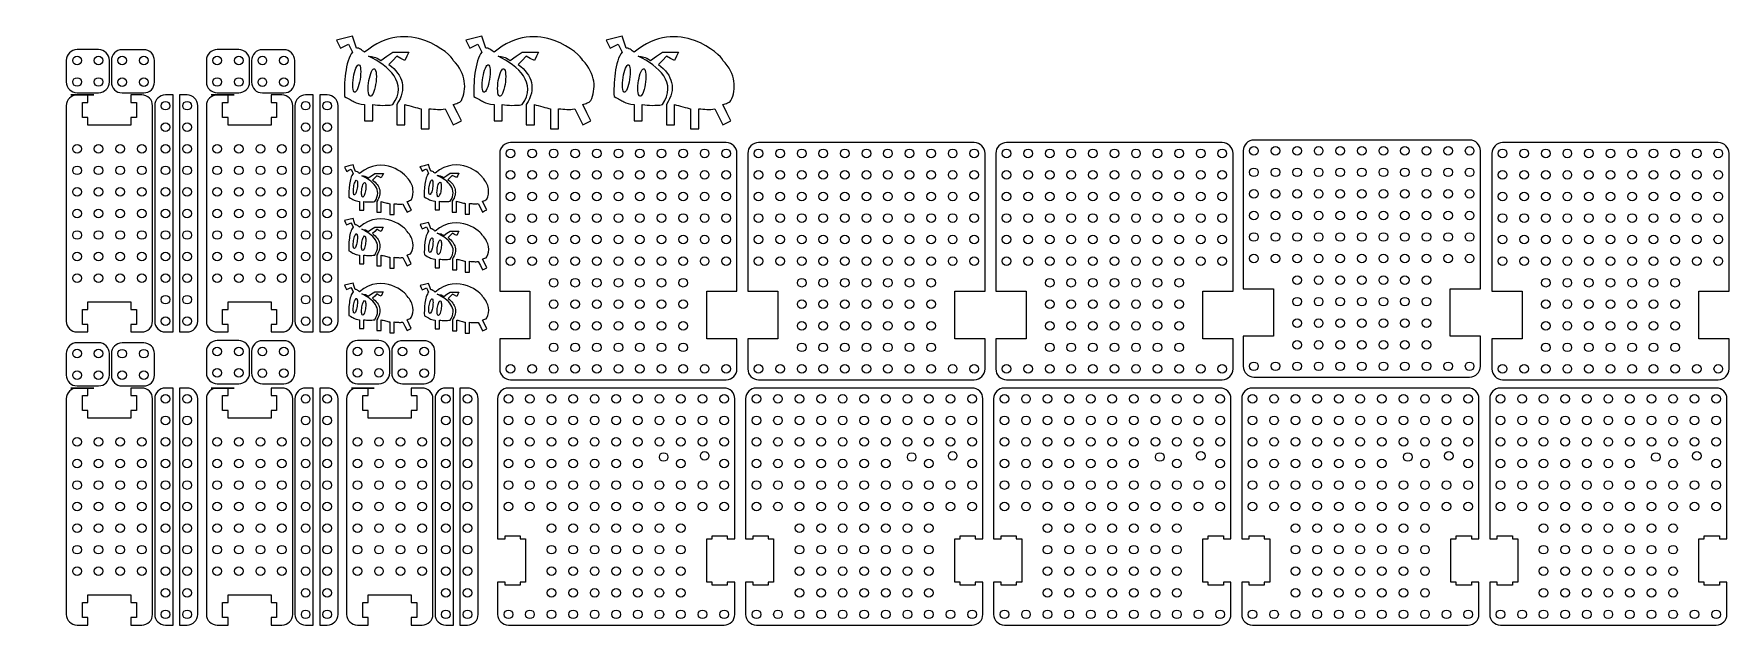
# Model space of a CAD drawing. Extents: x -15 to 771, y 0 to 274.
import ezdxf

# ---------------------------------------------------------------- set-up
doc = ezdxf.new("R2010")
doc.units = 0
doc.layers.add('Layer_1', color=7, linetype='CONTINUOUS')

msp = doc.modelspace()

# ---------------------------------------------------------------- linework, layer by layer
at = {"layer": 'Layer_1', "color": 7}
for points in [[(134.607964, 267.640678), (133.673542, 270.443949), (132.739115, 273.247221), (129.001421, 272.312799), (125.263727, 271.378371), (126.198149, 269.509522), (127.132571, 267.640678), (129.001421, 268.5751), (130.87027, 269.509522), (131.804692, 267.640673), (132.739115, 265.771828)], [(194.607957, 267.640678), (193.673535, 270.443949), (192.739107, 273.247221), (189.001414, 272.312799), (185.26372, 271.378371), (186.198142, 269.509522), (187.132564, 267.640678), (189.001414, 268.5751), (190.870263, 269.509522), (191.804685, 267.640673), (192.739107, 265.771828)], [(259.60794, 267.640678), (258.673518, 270.443949), (257.73909, 273.247221), (254.001397, 272.312799), (250.263703, 271.378371), (251.198125, 269.509522), (252.132547, 267.640678), (254.001397, 268.5751), (255.870246, 269.509522), (256.804668, 267.640673), (257.73909, 265.771828)], [(0.000051, 262.000003), (0.000048, 252.000009)], [(15.000052, 266.999999), (5.000038, 267.00001)], [(7.000051, 261.999994), (7.000051, 261.999994)], [(17.000054, 261.999994), (17.000054, 261.999994)], [(20.000053, 257.000027), (20.000053, 262.000003)], [(20.92038, 261.948159), (20.92038, 251.948165)], [(35.920381, 266.948155), (25.920367, 266.948166)], [(27.920383, 261.94815), (27.920383, 261.94815)], [(37.920383, 261.94815), (37.920383, 261.94815)], [(40.920382, 256.948183), (40.920382, 261.948159)], [(65.000011, 262.000003), (65.000008, 252.000009)], [(80.000012, 266.999999), (69.999998, 267.00001)], [(72.000011, 261.999994), (72.000011, 261.999994)], [(82.000014, 261.999994), (82.000014, 261.999994)], [(85.000013, 257.000027), (85.000013, 262.000003)], [(85.920363, 261.948159), (85.920363, 251.948165)], [(100.920364, 266.948155), (90.92035, 266.948166)], [(92.920366, 261.94815), (92.920366, 261.94815)], [(102.920366, 261.94815), (102.920366, 261.94815)], [(105.920365, 256.948183), (105.920365, 261.948159)], [(145.82105, 262.034129), (148.624322, 263.902979), (151.427593, 265.771828), (155.165292, 265.771828), (158.902986, 265.771828), (157.968563, 263.902979), (157.034141, 262.034129), (155.165292, 262.968557), (153.296442, 263.902979), (151.427598, 262.034129), (149.558749, 260.165285)], [(205.821043, 262.034129), (208.624314, 263.902979), (211.427586, 265.771828), (215.165285, 265.771828), (218.902978, 265.771828), (217.968556, 263.902979), (217.034134, 262.034129), (215.165285, 262.968557), (213.296435, 263.902979), (211.427591, 262.034129), (209.558742, 260.165285)], [(270.821026, 262.034129), (273.624297, 263.902979), (276.427569, 265.771828), (280.165268, 265.771828), (283.902961, 265.771828), (282.968539, 263.902979), (282.034117, 262.034129), (280.165268, 262.968557), (278.296418, 263.902979), (276.427574, 262.034129), (274.558725, 260.165285)], [(7.000051, 251.999994), (7.000051, 251.999994)], [(17.000051, 251.999994), (17.000051, 251.999994)], [(20.000053, 252.000037), (20.000053, 257.000027)], [(27.92038, 251.94815), (27.92038, 251.94815)], [(37.920383, 251.94815), (37.920383, 251.94815)], [(40.920382, 251.948193), (40.920382, 256.948183)], [(72.000011, 251.999994), (72.000011, 251.999994)], [(82.000011, 251.999994), (82.000011, 251.999994)], [(85.000013, 252.000037), (85.000013, 257.000027)], [(92.920363, 251.94815), (92.920363, 251.94815)], [(102.920366, 251.94815), (102.920366, 251.94815)], [(105.920365, 251.948193), (105.920365, 256.948183)], [(136.52482, 256.809889), (136.52482, 256.809889)], [(143.774578, 254.557076), (143.774578, 254.557076)], [(196.524813, 256.809889), (196.524813, 256.809889)], [(203.774571, 254.557076), (203.774571, 254.557076)], [(261.524796, 256.809889), (261.524796, 256.809889)], [(268.774554, 254.557076), (268.774554, 254.557076)], [(5.000035, 246.999991), (15.000052, 247.000019)], [(35.00004, 246.000004), (30.000039, 246.000004), (30.000039, 242.499997), (32.500039, 242.499997), (32.500039, 235.499991), (30.000039, 235.499991), (30.000039, 231.99999), (10.000039, 231.99999), (10.000039, 235.499991), (7.500039, 235.499991), (7.500039, 242.499997), (10.000042, 242.499997), (10.000039, 246.000004)], [(25.920367, 246.948147), (35.920381, 246.948175)], [(46.000029, 135.999987), (49.500059, 135.999987), (49.500059, 245.999984)], [(49.500059, 245.999984), (46.000043, 245.999984)], [(56.000032, 245.999984), (52.500053, 245.999984), (52.500053, 135.999987)], [(69.999995, 246.999991), (80.000012, 247.000019)], [(100, 246.000004), (94.999999, 246.000004), (94.999999, 242.499997), (97.5, 242.499997), (97.5, 235.499991), (94.999999, 235.499991), (94.999999, 231.99999), (75, 231.99999), (75, 235.499991), (72.499999, 235.499991), (72.499999, 242.499997), (75.000002, 242.499997), (75, 246.000004)], [(90.92035, 246.948147), (100.920364, 246.948175)], [(111.000012, 135.999987), (114.500042, 135.999987), (114.500042, 245.999984)], [(114.500042, 245.999984), (111.000026, 245.999984)], [(121.000015, 245.999984), (117.500036, 245.999984), (117.500036, 135.999987)], [(0.000042, 240.999989), (0.000028, 140.999977)], [(40.000064, 140.999977), (40.000064, 240.999989)], [(41.000045, 240.999994), (41.000031, 140.999974)], [(46.000047, 242.999977), (46.000047, 242.999977)], [(56.000047, 242.999977), (56.000047, 242.999977)], [(61.00005, 140.999974), (61.00005, 240.999994)], [(65.000003, 240.999989), (64.999989, 140.999977)], [(105.000024, 140.999977), (105.000024, 240.999989)], [(106.000028, 240.999994), (106.000014, 140.999974)], [(111.00003, 242.999977), (111.00003, 242.999977)], [(121.00003, 242.999977), (121.00003, 242.999977)], [(126.000033, 140.999974), (126.000033, 240.999994)], [(138.345663, 241.476807), (138.345663, 237.739108), (138.345663, 234.001414), (140.214512, 234.001414), (142.083356, 234.001414), (142.083356, 237.739108), (142.083356, 241.476807)], [(153.296442, 241.476807), (153.296442, 236.804686), (153.296442, 232.132565), (155.165292, 232.132565), (157.034141, 232.132565), (157.034141, 236.804686), (157.034136, 241.476807)], [(164.509529, 239.607947), (164.509529, 234.935831), (164.509529, 230.263715), (166.378378, 230.263715), (168.247227, 230.263715), (168.247227, 234.935836), (168.247227, 239.607957)], [(175.741824, 239.519286), (177.601069, 235.825928), (179.460314, 232.132565), (181.329163, 233.066992), (183.198012, 234.001414), (181.329163, 237.739108), (179.460314, 241.476807)], [(198.345656, 241.476807), (198.345656, 237.739108), (198.345656, 234.001414), (200.214505, 234.001414), (202.083349, 234.001414), (202.083349, 237.739108), (202.083349, 241.476807)], [(213.296435, 241.476807), (213.296435, 236.804686), (213.296435, 232.132565), (215.165285, 232.132565), (217.034134, 232.132565), (217.034134, 236.804686), (217.034129, 241.476807)], [(224.509521, 239.607947), (224.509521, 234.935831), (224.509521, 230.263715), (226.378371, 230.263715), (228.24722, 230.263715), (228.24722, 234.935836), (228.24722, 239.607957)], [(235.741817, 239.519286), (237.601061, 235.825928), (239.460306, 232.132565), (241.329156, 233.066992), (243.198005, 234.001414), (241.329156, 237.739108), (239.460306, 241.476807)], [(263.345639, 241.476807), (263.345639, 237.739108), (263.345639, 234.001414), (265.214488, 234.001414), (267.083332, 234.001414), (267.083332, 237.739108), (267.083332, 241.476807)], [(278.296418, 241.476807), (278.296418, 236.804686), (278.296418, 232.132565), (280.165268, 232.132565), (282.034117, 232.132565), (282.034117, 236.804686), (282.034112, 241.476807)], [(289.509504, 239.607947), (289.509504, 234.935831), (289.509504, 230.263715), (291.378354, 230.263715), (293.247203, 230.263715), (293.247203, 234.935836), (293.247203, 239.607957)], [(300.741799, 239.519286), (302.601044, 235.825928), (304.460289, 232.132565), (306.329139, 233.066992), (308.197988, 234.001414), (306.329139, 237.739108), (304.460289, 241.476807)], [(46.000047, 232.999997), (46.000047, 232.999997)], [(56.000047, 232.999997), (56.000047, 232.999997)], [(111.00003, 232.999997), (111.00003, 232.999997)], [(121.00003, 232.999997), (121.00003, 232.999997)], [(5.000045, 222.999994), (5.000045, 222.999994)], [(15.000044, 222.999994), (15.000044, 222.999994)], [(25.000044, 222.999991), (25.000044, 222.999991)], [(35.000044, 222.999991), (35.000044, 222.999991)], [(46.000047, 222.999988), (46.000047, 222.999988)], [(56.000047, 222.999988), (56.000047, 222.999988)], [(70.000005, 222.999994), (70.000005, 222.999994)], [(80.000005, 222.999994), (80.000005, 222.999994)], [(90.000004, 222.999991), (90.000004, 222.999991)], [(100.000004, 222.999991), (100.000004, 222.999991)], [(111.00003, 222.999988), (111.00003, 222.999988)], [(121.00003, 222.999988), (121.00003, 222.999988)], [(306.000017, 223.876165), (206.000006, 223.876179)], [(421.000007, 223.876165), (320.999996, 223.876179)], [(536.000031, 223.876173), (436.00002, 223.876187)], [(650.701718, 225.078302), (550.701707, 225.078317)], [(766.000051, 223.876173), (666.00004, 223.876187)], [(5.000045, 212.999991), (5.000045, 212.999991)], [(15.000044, 212.999991), (15.000044, 212.999991)], [(25.000044, 212.999989), (25.000044, 212.999989)], [(35.000044, 212.999989), (35.000044, 212.999989)], [(46.000047, 212.99998), (46.000047, 212.99998)], [(56.000047, 212.99998), (56.000047, 212.99998)], [(70.000005, 212.999991), (70.000005, 212.999991)], [(80.000005, 212.999991), (80.000005, 212.999991)], [(90.000004, 212.999989), (90.000004, 212.999989)], [(100.000004, 212.999989), (100.000004, 212.999989)], [(111.00003, 212.99998), (111.00003, 212.99998)], [(121.00003, 212.99998), (121.00003, 212.99998)], [(134.035794, 210.521118), (133.535795, 212.021118), (133.035794, 213.521117), (131.035795, 213.021118), (129.035796, 212.521117), (129.535795, 211.521116), (130.035794, 210.521118), (131.035795, 211.021117), (132.035796, 211.521116), (132.535795, 210.521115), (133.035794, 209.521117)], [(169.000023, 210.662234), (168.500024, 212.162234), (168.000022, 213.662234), (166.000024, 213.162235), (164.000025, 212.662233), (164.500024, 211.662232), (165.000023, 210.662234), (166.000024, 211.162233), (167.000024, 211.662232), (167.500023, 210.662232), (168.000022, 209.662234)], [(201.000019, 218.876181), (201.000019, 154.876181), (215.000019, 154.876181), (215.000019, 132.87618), (201.000019, 132.876149), (201.000019, 118.876194)], [(208.000023, 218.876177), (208.000023, 218.876177)], [(218.000022, 218.876177), (218.000022, 218.876177)], [(228.000021, 218.876177), (228.000021, 218.876177)], [(238.000018, 218.876177), (238.000018, 218.876177)], [(248.000018, 218.876177), (248.000018, 218.876177)], [(258.000018, 218.876177), (258.000018, 218.876177)], [(268.000017, 218.876177), (268.000017, 218.876177)], [(278.000017, 218.876177), (278.000017, 218.876177)], [(288.00002, 218.876177), (288.00002, 218.876177)], [(298.000019, 218.876177), (298.000019, 218.876177)], [(308.000019, 218.876177), (308.000019, 218.876177)], [(316.000009, 218.876181), (316.000009, 154.876181), (330.000009, 154.876181), (330.000009, 132.87618), (316.000009, 132.876149), (316.000009, 118.876194)], [(323.000013, 218.876177), (323.000013, 218.876177)], [(333.000012, 218.876177), (333.000012, 218.876177)], [(343.000011, 218.876177), (343.000011, 218.876177)], [(353.000008, 218.876177), (353.000008, 218.876177)], [(363.000008, 218.876177), (363.000008, 218.876177)], [(373.000008, 218.876177), (373.000008, 218.876177)], [(383.000007, 218.876177), (383.000007, 218.876177)], [(393.000007, 218.876177), (393.000007, 218.876177)], [(403.00001, 218.876177), (403.00001, 218.876177)], [(413.00001, 218.876177), (413.00001, 218.876177)], [(423.000009, 218.876177), (423.000009, 218.876177)], [(431.000033, 218.876189), (431.000033, 154.87619), (445.000033, 154.87619), (445.000033, 132.876188), (431.000033, 132.876157), (431.000033, 118.876202)], [(438.000037, 218.876185), (438.000037, 218.876185)], [(448.000036, 218.876185), (448.000036, 218.876185)], [(458.000035, 218.876185), (458.000035, 218.876185)], [(468.000032, 218.876185), (468.000032, 218.876185)], [(478.000032, 218.876185), (478.000032, 218.876185)], [(488.000032, 218.876185), (488.000032, 218.876185)], [(498.000031, 218.876185), (498.000031, 218.876185)], [(508.000031, 218.876185), (508.000031, 218.876185)], [(518.000034, 218.876185), (518.000034, 218.876185)], [(528.000034, 218.876185), (528.000034, 218.876185)], [(538.000033, 218.876185), (538.000033, 218.876185)], [(545.70172, 220.078318), (545.70172, 156.078319), (559.70172, 156.078319), (559.70172, 134.078318), (545.70172, 134.078287), (545.70172, 120.078332)], [(552.701724, 220.078314), (552.701724, 220.078314)], [(562.701723, 220.078314), (562.701723, 220.078314)], [(572.701722, 220.078314), (572.701722, 220.078314)], [(582.701719, 220.078314), (582.701719, 220.078314)], [(592.701719, 220.078314), (592.701719, 220.078314)], [(602.701719, 220.078314), (602.701719, 220.078314)], [(612.701718, 220.078314), (612.701718, 220.078314)], [(622.701718, 220.078314), (622.701718, 220.078314)], [(632.701721, 220.078314), (632.701721, 220.078314)], [(642.70172, 220.078314), (642.70172, 220.078314)], [(652.70172, 220.078314), (652.70172, 220.078314)], [(661.000053, 218.876189), (661.000053, 154.87619), (675.000053, 154.87619), (675.000053, 132.876188), (661.000053, 132.876157), (661.000053, 118.876202)], [(668.000057, 218.876185), (668.000057, 218.876185)], [(678.000056, 218.876185), (678.000056, 218.876185)], [(688.000055, 218.876185), (688.000055, 218.876185)], [(698.000052, 218.876185), (698.000052, 218.876185)], [(708.000052, 218.876185), (708.000052, 218.876185)], [(718.000052, 218.876185), (718.000052, 218.876185)], [(728.000051, 218.876185), (728.000051, 218.876185)], [(738.000051, 218.876185), (738.000051, 218.876185)], [(748.000054, 218.876185), (748.000054, 218.876185)], [(758.000053, 218.876185), (758.000053, 218.876185)], [(768.000053, 218.876185), (768.000053, 218.876185)], [(135.061483, 204.725682), (135.061483, 204.725682)], [(140.035794, 207.521115), (141.535793, 208.521116), (143.035793, 209.521117), (145.035795, 209.521117), (147.035794, 209.521117), (146.535795, 208.521116), (146.035796, 207.521115), (145.035795, 208.021117), (144.035794, 208.521116), (143.035796, 207.521115), (142.035795, 206.521117)], [(170.025712, 204.866798), (170.025712, 204.866798)], [(175.000023, 207.662232), (176.500022, 208.662233), (178.000022, 209.662234), (180.000024, 209.662234), (182.000023, 209.662234), (181.500024, 208.662233), (181.000025, 207.662232), (180.000024, 208.162234), (179.000023, 208.662233), (178.000025, 207.662232), (177.000024, 206.662234)], [(208.000023, 208.876177), (208.000023, 208.876177)], [(218.00002, 208.876177), (218.00002, 208.876177)], [(228.000021, 208.876177), (228.000021, 208.876177)], [(238.000021, 208.876177), (238.000021, 208.876177)], [(248.000021, 208.876177), (248.000021, 208.876177)], [(258.00002, 208.876177), (258.00002, 208.876177)], [(268.00002, 208.876177), (268.00002, 208.876177)], [(278.00002, 208.876177), (278.00002, 208.876177)], [(288.000023, 208.876177), (288.000023, 208.876177)], [(298.000022, 208.876177), (298.000022, 208.876177)], [(308.000022, 208.876177), (308.000022, 208.876177)], [(323.000013, 208.876177), (323.000013, 208.876177)], [(333.00001, 208.876177), (333.00001, 208.876177)], [(343.000011, 208.876177), (343.000011, 208.876177)], [(353.000011, 208.876177), (353.000011, 208.876177)], [(363.000011, 208.876177), (363.000011, 208.876177)], [(373.000011, 208.876177), (373.000011, 208.876177)], [(383.00001, 208.876177), (383.00001, 208.876177)], [(393.00001, 208.876177), (393.00001, 208.876177)], [(403.000013, 208.876177), (403.000013, 208.876177)], [(413.000012, 208.876177), (413.000012, 208.876177)], [(423.000012, 208.876177), (423.000012, 208.876177)], [(438.000037, 208.876185), (438.000037, 208.876185)], [(448.000034, 208.876185), (448.000034, 208.876185)], [(458.000035, 208.876185), (458.000035, 208.876185)], [(468.000035, 208.876185), (468.000035, 208.876185)], [(478.000035, 208.876185), (478.000035, 208.876185)], [(488.000035, 208.876185), (488.000035, 208.876185)], [(498.000034, 208.876185), (498.000034, 208.876185)], [(508.000034, 208.876185), (508.000034, 208.876185)], [(518.000037, 208.876185), (518.000037, 208.876185)], [(528.000036, 208.876185), (528.000036, 208.876185)], [(538.000036, 208.876185), (538.000036, 208.876185)], [(552.701724, 210.078314), (552.701724, 210.078314)], [(562.701721, 210.078314), (562.701721, 210.078314)], [(572.701722, 210.078314), (572.701722, 210.078314)], [(582.701722, 210.078314), (582.701722, 210.078314)], [(592.701722, 210.078314), (592.701722, 210.078314)], [(602.701721, 210.078314), (602.701721, 210.078314)], [(612.701721, 210.078314), (612.701721, 210.078314)], [(622.701721, 210.078314), (622.701721, 210.078314)], [(632.701724, 210.078314), (632.701724, 210.078314)], [(642.701723, 210.078314), (642.701723, 210.078314)], [(652.701723, 210.078314), (652.701723, 210.078314)], [(668.000057, 208.876185), (668.000057, 208.876185)], [(678.000054, 208.876185), (678.000054, 208.876185)], [(688.000055, 208.876185), (688.000055, 208.876185)], [(698.000055, 208.876185), (698.000055, 208.876185)], [(708.000055, 208.876185), (708.000055, 208.876185)], [(718.000054, 208.876185), (718.000054, 208.876185)], [(728.000054, 208.876185), (728.000054, 208.876185)], [(738.000054, 208.876185), (738.000054, 208.876185)], [(748.000056, 208.876185), (748.000056, 208.876185)], [(758.000056, 208.876185), (758.000056, 208.876185)], [(768.000056, 208.876185), (768.000056, 208.876185)], [(5.000045, 202.999992), (5.000045, 202.999992)], [(15.000044, 202.999992), (15.000044, 202.999992)], [(25.000044, 202.999989), (25.000044, 202.999989)], [(35.000044, 202.999989), (35.000044, 202.999989)], [(46.000047, 202.999972), (46.000047, 202.999972)], [(56.000047, 202.999972), (56.000047, 202.999972)], [(70.000005, 202.999992), (70.000005, 202.999992)], [(80.000005, 202.999992), (80.000005, 202.999992)], [(90.000004, 202.999989), (90.000004, 202.999989)], [(100.000004, 202.999989), (100.000004, 202.999989)], [(111.00003, 202.999972), (111.00003, 202.999972)], [(121.00003, 202.999972), (121.00003, 202.999972)], [(136.035796, 196.521117), (136.035796, 194.521116), (136.035796, 192.521117), (137.035797, 192.521117), (138.035795, 192.521117), (138.035795, 194.521116), (138.035795, 196.521117)], [(138.940749, 203.520226), (138.940749, 203.520226)], [(144.035794, 196.521117), (144.035794, 194.021117), (144.035794, 191.521116), (145.035795, 191.521116), (146.035796, 191.521116), (146.035796, 194.021117), (146.035793, 196.521117)], [(156.046071, 195.473669), (157.040933, 193.497394), (158.035794, 191.521116), (159.035795, 192.021118), (160.035796, 192.521117), (159.035795, 194.521116), (158.035794, 196.521117)], [(171.000025, 196.662234), (171.000025, 194.662233), (171.000025, 192.662234), (172.000026, 192.662234), (173.000024, 192.662234), (173.000024, 194.662233), (173.000024, 196.662234)], [(173.904978, 203.661343), (173.904978, 203.661343)], [(179.000023, 196.662234), (179.000023, 194.162234), (179.000023, 191.662233), (180.000024, 191.662233), (181.000025, 191.662233), (181.000025, 194.162234), (181.000022, 196.662234)], [(191.0103, 195.614786), (192.005162, 193.638511), (193.000023, 191.662233), (194.000024, 192.162235), (195.000025, 192.662234), (194.000024, 194.662233), (193.000023, 196.662234)], [(208.000023, 198.876177), (208.000023, 198.876177)], [(218.000023, 198.876177), (218.000023, 198.876177)], [(228.000021, 198.876177), (228.000021, 198.876177)], [(238.000021, 198.876177), (238.000021, 198.876177)], [(248.000021, 198.876177), (248.000021, 198.876177)], [(258.00002, 198.876177), (258.00002, 198.876177)], [(268.00002, 198.876177), (268.00002, 198.876177)], [(278.00002, 198.876177), (278.00002, 198.876177)], [(288.000023, 198.876177), (288.000023, 198.876177)], [(298.000022, 198.876177), (298.000022, 198.876177)], [(308.000022, 198.876177), (308.000022, 198.876177)], [(323.000013, 198.876177), (323.000013, 198.876177)], [(333.000013, 198.876177), (333.000013, 198.876177)], [(343.000011, 198.876177), (343.000011, 198.876177)], [(353.000011, 198.876177), (353.000011, 198.876177)], [(363.000011, 198.876177), (363.000011, 198.876177)], [(373.000011, 198.876177), (373.000011, 198.876177)], [(383.00001, 198.876177), (383.00001, 198.876177)], [(393.00001, 198.876177), (393.00001, 198.876177)], [(403.000013, 198.876177), (403.000013, 198.876177)], [(413.000012, 198.876177), (413.000012, 198.876177)], [(423.000012, 198.876177), (423.000012, 198.876177)], [(438.000037, 198.876185), (438.000037, 198.876185)], [(448.000037, 198.876185), (448.000037, 198.876185)], [(458.000035, 198.876185), (458.000035, 198.876185)], [(468.000035, 198.876185), (468.000035, 198.876185)], [(478.000035, 198.876185), (478.000035, 198.876185)], [(488.000035, 198.876185), (488.000035, 198.876185)], [(498.000034, 198.876185), (498.000034, 198.876185)], [(508.000034, 198.876185), (508.000034, 198.876185)], [(518.000037, 198.876185), (518.000037, 198.876185)], [(528.000036, 198.876185), (528.000036, 198.876185)], [(538.000036, 198.876185), (538.000036, 198.876185)], [(552.701724, 200.078315), (552.701724, 200.078315)], [(562.701724, 200.078315), (562.701724, 200.078315)], [(572.701722, 200.078315), (572.701722, 200.078315)], [(582.701722, 200.078315), (582.701722, 200.078315)], [(592.701722, 200.078315), (592.701722, 200.078315)], [(602.701721, 200.078315), (602.701721, 200.078315)], [(612.701721, 200.078315), (612.701721, 200.078315)], [(622.701721, 200.078315), (622.701721, 200.078315)], [(632.701724, 200.078315), (632.701724, 200.078315)], [(642.701723, 200.078315), (642.701723, 200.078315)], [(652.701723, 200.078315), (652.701723, 200.078315)], [(668.000057, 198.876185), (668.000057, 198.876185)], [(678.000057, 198.876185), (678.000057, 198.876185)], [(688.000055, 198.876185), (688.000055, 198.876185)], [(698.000055, 198.876185), (698.000055, 198.876185)], [(708.000055, 198.876185), (708.000055, 198.876185)], [(718.000054, 198.876185), (718.000054, 198.876185)], [(728.000054, 198.876185), (728.000054, 198.876185)], [(738.000054, 198.876185), (738.000054, 198.876185)], [(748.000056, 198.876185), (748.000056, 198.876185)], [(758.000056, 198.876185), (758.000056, 198.876185)], [(768.000056, 198.876185), (768.000056, 198.876185)], [(5.000045, 192.999992), (5.000045, 192.999992)], [(15.000044, 192.999992), (15.000044, 192.999992)], [(25.000044, 192.999989), (25.000044, 192.999989)], [(35.000044, 192.999989), (35.000044, 192.999989)], [(46.000047, 192.999986), (46.000047, 192.999986)], [(56.000047, 192.999986), (56.000047, 192.999986)], [(70.000005, 192.999992), (70.000005, 192.999992)], [(80.000005, 192.999992), (80.000005, 192.999992)], [(90.000004, 192.999989), (90.000004, 192.999989)], [(100.000004, 192.999989), (100.000004, 192.999989)], [(111.00003, 192.999986), (111.00003, 192.999986)], [(121.00003, 192.999986), (121.00003, 192.999986)], [(134.000009, 185.662234), (133.50001, 187.162233), (133.000008, 188.662233), (131.000009, 188.162234), (129.00001, 187.662232), (129.500009, 186.662232), (130.000008, 185.662234), (131.000009, 186.162233), (132.00001, 186.662232), (132.500009, 185.662231), (133.000008, 184.662233)], [(150.035793, 195.521111), (150.035793, 193.021113), (150.035793, 190.521115), (151.035794, 190.521115), (152.035795, 190.521115), (152.035795, 193.021116), (152.035795, 195.521117)], [(185.000022, 195.662228), (185.000022, 193.16223), (185.000022, 190.662232), (186.000023, 190.662232), (187.000024, 190.662232), (187.000024, 193.162233), (187.000024, 195.662233)], [(208.000023, 188.876177), (208.000023, 188.876177)], [(218.000022, 188.876177), (218.000022, 188.876177)], [(228.000021, 188.876177), (228.000021, 188.876177)], [(238.000018, 188.876177), (238.000018, 188.876177)], [(248.000018, 188.876177), (248.000018, 188.876177)], [(258.000018, 188.876177), (258.000018, 188.876177)], [(268.000017, 188.876177), (268.000017, 188.876177)], [(278.000017, 188.876177), (278.000017, 188.876177)], [(288.00002, 188.876177), (288.00002, 188.876177)], [(298.000019, 188.876177), (298.000019, 188.876177)], [(308.000019, 188.876177), (308.000019, 188.876177)], [(323.000013, 188.876177), (323.000013, 188.876177)], [(333.000012, 188.876177), (333.000012, 188.876177)], [(343.000011, 188.876177), (343.000011, 188.876177)], [(353.000008, 188.876177), (353.000008, 188.876177)], [(363.000008, 188.876177), (363.000008, 188.876177)], [(373.000008, 188.876177), (373.000008, 188.876177)], [(383.000007, 188.876177), (383.000007, 188.876177)], [(393.000007, 188.876177), (393.000007, 188.876177)], [(403.00001, 188.876177), (403.00001, 188.876177)], [(413.00001, 188.876177), (413.00001, 188.876177)], [(423.000009, 188.876177), (423.000009, 188.876177)], [(438.000037, 188.876186), (438.000037, 188.876186)], [(448.000036, 188.876186), (448.000036, 188.876186)], [(458.000035, 188.876186), (458.000035, 188.876186)], [(468.000032, 188.876186), (468.000032, 188.876186)], [(478.000032, 188.876186), (478.000032, 188.876186)], [(488.000032, 188.876186), (488.000032, 188.876186)], [(498.000031, 188.876186), (498.000031, 188.876186)], [(508.000031, 188.876186), (508.000031, 188.876186)], [(518.000034, 188.876186), (518.000034, 188.876186)], [(528.000034, 188.876186), (528.000034, 188.876186)], [(538.000033, 188.876186), (538.000033, 188.876186)], [(552.701724, 190.078315), (552.701724, 190.078315)], [(562.701723, 190.078315), (562.701723, 190.078315)], [(572.701722, 190.078315), (572.701722, 190.078315)], [(582.701719, 190.078315), (582.701719, 190.078315)], [(592.701719, 190.078315), (592.701719, 190.078315)], [(602.701719, 190.078315), (602.701719, 190.078315)], [(612.701718, 190.078315), (612.701718, 190.078315)], [(622.701718, 190.078315), (622.701718, 190.078315)], [(632.701721, 190.078315), (632.701721, 190.078315)], [(642.70172, 190.078315), (642.70172, 190.078315)], [(652.70172, 190.078315), (652.70172, 190.078315)], [(668.000057, 188.876186), (668.000057, 188.876186)], [(678.000056, 188.876186), (678.000056, 188.876186)], [(688.000055, 188.876186), (688.000055, 188.876186)], [(698.000052, 188.876186), (698.000052, 188.876186)], [(708.000052, 188.876186), (708.000052, 188.876186)], [(718.000052, 188.876186), (718.000052, 188.876186)], [(728.000051, 188.876186), (728.000051, 188.876186)], [(738.000051, 188.876186), (738.000051, 188.876186)], [(748.000054, 188.876186), (748.000054, 188.876186)], [(758.000053, 188.876186), (758.000053, 188.876186)], [(768.000053, 188.876186), (768.000053, 188.876186)], [(5.000045, 182.999992), (5.000045, 182.999992)], [(15.000044, 182.999992), (15.000044, 182.999992)], [(25.000044, 182.999989), (25.000044, 182.999989)], [(35.000044, 182.999989), (35.000044, 182.999989)], [(46.000047, 182.999986), (46.000047, 182.999986)], [(56.000047, 182.999986), (56.000047, 182.999986)], [(70.000005, 182.999992), (70.000005, 182.999992)], [(80.000005, 182.999992), (80.000005, 182.999992)], [(90.000004, 182.999989), (90.000004, 182.999989)], [(100.000004, 182.999989), (100.000004, 182.999989)], [(111.00003, 182.999986), (111.00003, 182.999986)], [(121.00003, 182.999986), (121.00003, 182.999986)], [(140.000008, 182.662231), (141.500008, 183.662232), (143.000008, 184.662233), (145.000009, 184.662233), (147.000008, 184.662233), (146.500009, 183.662232), (146.00001, 182.662231), (145.000009, 183.162233), (144.000008, 183.662232), (143.00001, 182.662231), (142.00001, 181.662233)], [(169.035781, 183.803343), (168.535782, 185.303343), (168.03578, 186.803343), (166.035781, 186.303344), (164.035782, 185.803342), (164.535781, 184.803341), (165.03578, 183.803343), (166.035781, 184.303342), (167.035782, 184.803341), (167.535781, 183.80334), (168.03578, 182.803342)], [(175.03578, 180.803341), (176.53578, 181.803341), (178.03578, 182.803342), (180.035781, 182.803342), (182.03578, 182.803342), (181.535781, 181.803341), (181.035782, 180.803341), (180.035781, 181.303342), (179.035781, 181.803341), (178.035783, 180.803341), (177.035782, 179.803343)], [(5.000045, 172.999992), (5.000045, 172.999992)], [(15.000044, 172.999992), (15.000044, 172.999992)], [(25.000044, 172.99999), (25.000044, 172.99999)], [(35.000044, 172.99999), (35.000044, 172.99999)], [(46.000047, 172.999987), (46.000047, 172.999987)], [(56.000047, 172.999987), (56.000047, 172.999987)], [(70.000005, 172.999992), (70.000005, 172.999992)], [(80.000005, 172.999992), (80.000005, 172.999992)], [(90.000004, 172.99999), (90.000004, 172.99999)], [(100.000004, 172.99999), (100.000004, 172.99999)], [(111.00003, 172.999987), (111.00003, 172.999987)], [(121.00003, 172.999987), (121.00003, 172.999987)], [(135.025697, 179.866797), (135.025697, 179.866797)], [(138.904963, 178.661342), (138.904963, 178.661342)], [(170.061469, 178.007907), (170.061469, 178.007907)], [(173.940735, 176.802451), (173.940735, 176.802451)], [(208.000023, 178.876179), (208.000023, 178.876179)], [(218.00002, 178.876176), (218.00002, 178.876176)], [(228.000021, 178.876179), (228.000021, 178.876179)], [(238.000018, 178.876179), (238.000018, 178.876179)], [(248.000018, 178.876179), (248.000018, 178.876179)], [(258.000018, 178.876179), (258.000018, 178.876179)], [(268.000017, 178.876179), (268.000017, 178.876179)], [(278.000017, 178.876179), (278.000017, 178.876179)], [(288.00002, 178.876179), (288.00002, 178.876179)], [(298.000019, 178.876179), (298.000019, 178.876179)], [(308.000019, 178.876179), (308.000019, 178.876179)], [(323.000013, 178.876179), (323.000013, 178.876179)], [(333.00001, 178.876176), (333.00001, 178.876176)], [(343.000011, 178.876179), (343.000011, 178.876179)], [(353.000008, 178.876179), (353.000008, 178.876179)], [(363.000008, 178.876179), (363.000008, 178.876179)], [(373.000008, 178.876179), (373.000008, 178.876179)], [(383.000007, 178.876179), (383.000007, 178.876179)], [(393.000007, 178.876179), (393.000007, 178.876179)], [(403.00001, 178.876179), (403.00001, 178.876179)], [(413.00001, 178.876179), (413.00001, 178.876179)], [(423.000009, 178.876179), (423.000009, 178.876179)], [(438.000037, 178.876187), (438.000037, 178.876187)], [(448.000034, 178.876184), (448.000034, 178.876184)], [(458.000035, 178.876187), (458.000035, 178.876187)], [(468.000032, 178.876187), (468.000032, 178.876187)], [(478.000032, 178.876187), (478.000032, 178.876187)], [(488.000032, 178.876187), (488.000032, 178.876187)], [(498.000031, 178.876187), (498.000031, 178.876187)], [(508.000031, 178.876187), (508.000031, 178.876187)], [(518.000034, 178.876187), (518.000034, 178.876187)], [(528.000034, 178.876187), (528.000034, 178.876187)], [(538.000033, 178.876187), (538.000033, 178.876187)], [(552.701724, 180.078316), (552.701724, 180.078316)], [(562.701721, 180.078313), (562.701721, 180.078313)], [(572.701722, 180.078316), (572.701722, 180.078316)], [(582.701719, 180.078316), (582.701719, 180.078316)], [(592.701719, 180.078316), (592.701719, 180.078316)], [(602.701719, 180.078316), (602.701719, 180.078316)], [(612.701718, 180.078316), (612.701718, 180.078316)], [(622.701718, 180.078316), (622.701718, 180.078316)], [(632.701721, 180.078316), (632.701721, 180.078316)], [(642.70172, 180.078316), (642.70172, 180.078316)], [(652.70172, 180.078316), (652.70172, 180.078316)], [(668.000057, 178.876187), (668.000057, 178.876187)], [(678.000054, 178.876184), (678.000054, 178.876184)], [(688.000055, 178.876187), (688.000055, 178.876187)], [(698.000052, 178.876187), (698.000052, 178.876187)], [(708.000052, 178.876187), (708.000052, 178.876187)], [(718.000052, 178.876187), (718.000052, 178.876187)], [(728.000051, 178.876187), (728.000051, 178.876187)], [(738.000051, 178.876187), (738.000051, 178.876187)], [(748.000054, 178.876187), (748.000054, 178.876187)], [(758.000053, 178.876187), (758.000053, 178.876187)], [(768.000053, 178.876187), (768.000053, 178.876187)], [(136.00001, 171.662233), (136.00001, 169.662232), (136.00001, 167.662233), (137.000011, 167.662233), (138.000009, 167.662233), (138.000009, 169.662232), (138.000009, 171.662233)], [(144.000008, 171.662233), (144.000008, 169.162233), (144.000008, 166.662232), (145.000009, 166.662232), (146.00001, 166.662232), (146.00001, 169.162233), (146.000007, 171.662233)], [(150.000008, 170.662227), (150.000008, 168.162229), (150.000008, 165.662231), (151.000008, 165.662231), (152.000009, 165.662231), (152.000009, 168.162232), (152.000009, 170.662233)], [(156.010285, 170.614785), (157.005147, 168.63851), (158.000009, 166.662232), (159.000009, 167.162234), (160.00001, 167.662233), (159.000009, 169.662232), (158.000009, 171.662233)], [(171.035782, 169.803343), (171.035782, 167.803341), (171.035782, 165.803342), (172.035783, 165.803342), (173.035781, 165.803342), (173.035781, 167.803341), (173.035781, 169.803343)], [(179.035781, 169.803343), (179.035781, 167.303342), (179.035781, 164.803342), (180.035781, 164.803342), (181.035782, 164.803342), (181.035782, 167.303342), (181.035779, 169.803343)], [(185.03578, 168.803336), (185.03578, 166.303339), (185.03578, 163.803341), (186.035781, 163.803341), (187.035781, 163.803341), (187.035781, 166.303341), (187.035781, 168.803342)], [(191.046058, 168.755895), (192.040919, 166.77962), (193.035781, 164.803342), (194.035782, 165.303343), (195.035782, 165.803342), (194.035782, 167.803341), (193.035781, 169.803343)], [(208.000022, 168.876175), (208.000022, 168.876175)], [(218.000023, 168.876175), (218.000023, 168.876175)], [(228.000021, 168.876175), (228.000021, 168.876175)], [(238.000021, 168.876175), (238.000021, 168.876175)], [(248.000021, 168.876175), (248.000021, 168.876175)], [(258.00002, 168.876175), (258.00002, 168.876175)], [(268.00002, 168.876175), (268.00002, 168.876175)], [(278.00002, 168.876175), (278.00002, 168.876175)], [(288.000023, 168.876175), (288.000023, 168.876175)], [(298.000022, 168.876175), (298.000022, 168.876175)], [(308.000022, 168.876175), (308.000022, 168.876175)], [(323.000013, 168.876175), (323.000013, 168.876175)], [(333.000013, 168.876175), (333.000013, 168.876175)], [(343.000011, 168.876175), (343.000011, 168.876175)], [(353.000011, 168.876175), (353.000011, 168.876175)], [(363.000011, 168.876175), (363.000011, 168.876175)], [(373.000011, 168.876175), (373.000011, 168.876175)], [(383.00001, 168.876175), (383.00001, 168.876175)], [(393.00001, 168.876175), (393.00001, 168.876175)], [(403.000013, 168.876175), (403.000013, 168.876175)], [(413.000012, 168.876175), (413.000012, 168.876175)], [(423.000012, 168.876175), (423.000012, 168.876175)], [(438.000037, 168.876183), (438.000037, 168.876183)], [(448.000037, 168.876183), (448.000037, 168.876183)], [(458.000035, 168.876183), (458.000035, 168.876183)], [(468.000035, 168.876183), (468.000035, 168.876183)], [(478.000035, 168.876183), (478.000035, 168.876183)], [(488.000035, 168.876183), (488.000035, 168.876183)], [(498.000034, 168.876183), (498.000034, 168.876183)], [(508.000034, 168.876183), (508.000034, 168.876183)], [(518.000037, 168.876183), (518.000037, 168.876183)], [(528.000036, 168.876183), (528.000036, 168.876183)], [(538.000036, 168.876183), (538.000036, 168.876183)], [(552.701724, 170.078313), (552.701724, 170.078313)], [(562.701724, 170.078313), (562.701724, 170.078313)], [(572.701722, 170.078313), (572.701722, 170.078313)], [(582.701722, 170.078313), (582.701722, 170.078313)], [(592.701722, 170.078313), (592.701722, 170.078313)], [(602.701721, 170.078313), (602.701721, 170.078313)], [(612.701721, 170.078313), (612.701721, 170.078313)], [(622.701721, 170.078313), (622.701721, 170.078313)], [(632.701724, 170.078313), (632.701724, 170.078313)], [(642.701723, 170.078313), (642.701723, 170.078313)], [(652.701723, 170.078313), (652.701723, 170.078313)], [(668.000056, 168.876183), (668.000056, 168.876183)], [(678.000057, 168.876183), (678.000057, 168.876183)], [(688.000055, 168.876183), (688.000055, 168.876183)], [(698.000055, 168.876183), (698.000055, 168.876183)], [(708.000055, 168.876183), (708.000055, 168.876183)], [(718.000054, 168.876183), (718.000054, 168.876183)], [(728.000054, 168.876183), (728.000054, 168.876183)], [(738.000054, 168.876183), (738.000054, 168.876183)], [(748.000056, 168.876183), (748.000056, 168.876183)], [(758.000056, 168.876183), (758.000056, 168.876183)], [(768.000056, 168.876183), (768.000056, 168.876183)], [(5.000045, 162.999995), (5.000045, 162.999995)], [(15.000044, 162.999995), (15.000044, 162.999995)], [(25.000044, 162.999995), (25.000044, 162.999995)], [(35.000044, 162.999995), (35.000044, 162.999995)], [(46.000047, 162.99999), (46.000047, 162.99999)], [(56.000047, 162.99999), (56.000047, 162.99999)], [(70.000005, 162.999995), (70.000005, 162.999995)], [(80.000005, 162.999995), (80.000005, 162.999995)], [(90.000004, 162.999995), (90.000004, 162.999995)], [(100.000004, 162.999995), (100.000004, 162.999995)], [(111.00003, 162.99999), (111.00003, 162.99999)], [(121.00003, 162.99999), (121.00003, 162.99999)], [(134.000009, 155.662234), (133.50001, 157.162234), (133.000008, 158.662234), (131.000009, 158.162235), (129.00001, 157.662233), (129.500009, 156.662232), (130.000008, 155.662234), (131.000009, 156.162233), (132.00001, 156.662232), (132.500009, 155.662232), (133.000008, 154.662234)], [(169.035781, 155.521118), (168.535782, 157.021117), (168.03578, 158.521117), (166.035781, 158.021118), (164.035782, 157.521116), (164.535781, 156.521116), (165.03578, 155.521118), (166.035781, 156.021117), (167.035782, 156.521116), (167.535781, 155.521115), (168.03578, 154.521117)], [(228.000021, 158.876176), (228.000021, 158.876176)], [(238.000021, 158.876176), (238.000021, 158.876176)], [(248.000021, 158.876176), (248.000021, 158.876176)], [(258.00002, 158.876176), (258.00002, 158.876176)], [(268.000017, 158.876178), (268.000017, 158.876178)], [(278.00002, 158.876176), (278.00002, 158.876176)], [(288.000023, 158.876176), (288.000023, 158.876176)], [(343.000011, 158.876176), (343.000011, 158.876176)], [(353.000011, 158.876176), (353.000011, 158.876176)], [(363.000011, 158.876176), (363.000011, 158.876176)], [(373.000011, 158.876176), (373.000011, 158.876176)], [(383.000007, 158.876178), (383.000007, 158.876178)], [(393.00001, 158.876176), (393.00001, 158.876176)], [(403.000013, 158.876176), (403.000013, 158.876176)], [(458.000035, 158.876184), (458.000035, 158.876184)], [(468.000035, 158.876184), (468.000035, 158.876184)], [(478.000035, 158.876184), (478.000035, 158.876184)], [(488.000035, 158.876184), (488.000035, 158.876184)], [(498.000031, 158.876187), (498.000031, 158.876187)], [(508.000034, 158.876184), (508.000034, 158.876184)], [(518.000037, 158.876184), (518.000037, 158.876184)], [(572.701722, 160.078313), (572.701722, 160.078313)], [(582.701722, 160.078313), (582.701722, 160.078313)], [(592.701722, 160.078313), (592.701722, 160.078313)], [(602.701721, 160.078313), (602.701721, 160.078313)], [(612.701718, 160.078316), (612.701718, 160.078316)], [(622.701721, 160.078313), (622.701721, 160.078313)], [(632.701724, 160.078313), (632.701724, 160.078313)], [(688.000055, 158.876184), (688.000055, 158.876184)], [(698.000055, 158.876184), (698.000055, 158.876184)], [(708.000055, 158.876184), (708.000055, 158.876184)], [(718.000054, 158.876184), (718.000054, 158.876184)], [(728.000051, 158.876187), (728.000051, 158.876187)], [(738.000054, 158.876184), (738.000054, 158.876184)], [(748.000056, 158.876184), (748.000056, 158.876184)], [(5.000027, 135.99999), (10.000039, 135.99999), (10.000042, 139.499991), (7.500041, 139.499991), (7.500039, 146.499991), (10.000042, 146.499991), (10.000042, 149.99999), (30.000016, 149.99999), (30.000039, 146.499991), (32.500039, 146.499991), (32.500039, 139.499991), (30.000039, 139.499991), (30.000044, 135.99999), (35.00004, 135.99999)], [(46.000047, 152.99999), (46.000047, 152.99999)], [(56.000047, 152.99999), (56.000047, 152.99999)], [(69.999987, 135.99999), (75, 135.99999), (75.000002, 139.499991), (72.500002, 139.499991), (72.499999, 146.499991), (75.000002, 146.499991), (75.000002, 149.99999), (94.999977, 149.99999), (94.999999, 146.499991), (97.5, 146.499991), (97.5, 139.499991), (94.999999, 139.499991), (95.000005, 135.99999), (100, 135.99999)], [(111.00003, 152.99999), (111.00003, 152.99999)], [(121.00003, 152.99999), (121.00003, 152.99999)], [(135.025697, 149.866798), (135.025697, 149.866798)], [(140.000008, 152.662232), (141.500008, 153.662233), (143.000008, 154.662234), (145.000009, 154.662234), (147.000008, 154.662234), (146.500009, 153.662233), (146.00001, 152.662232), (145.000009, 153.162234), (144.000008, 153.662233), (143.00001, 152.662232), (142.00001, 151.662234)], [(170.061469, 149.725681), (170.061469, 149.725681)], [(175.03578, 152.521115), (176.53578, 153.521116), (178.03578, 154.521117), (180.035781, 154.521117), (182.03578, 154.521117), (181.535781, 153.521116), (181.035782, 152.521115), (180.035781, 153.021117), (179.035781, 153.521116), (178.035783, 152.521115), (177.035782, 151.521117)], [(311.000019, 118.876194), (311.000019, 132.87618), (297.000018, 132.87618), (297.000018, 154.876181), (311.000019, 154.876181)], [(426.000009, 118.876194), (426.000009, 132.87618), (412.000009, 132.87618), (412.000009, 154.876181), (426.000009, 154.876181)], [(541.000033, 118.876202), (541.000033, 132.876188), (527.000033, 132.876188), (527.000033, 154.87619), (541.000033, 154.87619)], [(572.701722, 150.078313), (572.701722, 150.078313)], [(582.701719, 150.078313), (582.701719, 150.078313)], [(592.701719, 150.078313), (592.701719, 150.078313)], [(602.701719, 150.078313), (602.701719, 150.078313)], [(612.701718, 150.078313), (612.701718, 150.078313)], [(622.701718, 150.078313), (622.701718, 150.078313)], [(632.701721, 150.078313), (632.701721, 150.078313)], [(655.70172, 120.078332), (655.70172, 134.078318), (641.701719, 134.078318), (641.701719, 156.078319), (655.70172, 156.078319)], [(771.000053, 118.876202), (771.000053, 132.876188), (757.000052, 132.876188), (757.000052, 154.87619), (771.000053, 154.87619)], [(46.000047, 142.99999), (46.000047, 142.99999)], [(56.000047, 142.99999), (56.000047, 142.99999)], [(111.00003, 142.99999), (111.00003, 142.99999)], [(121.00003, 142.99999), (121.00003, 142.99999)], [(136.00001, 141.662234), (136.00001, 139.662233), (136.00001, 137.662234), (137.000011, 137.662234), (138.000009, 137.662234), (138.000009, 139.662233), (138.000009, 141.662234)], [(138.904963, 148.661342), (138.904963, 148.661342)], [(144.000008, 141.662234), (144.000008, 139.162234), (144.000008, 136.662233), (145.000009, 136.662233), (146.00001, 136.662233), (146.00001, 139.162234), (146.000007, 141.662234)], [(156.010285, 140.614786), (157.005147, 138.638511), (158.000009, 136.662233), (159.000009, 137.162235), (160.00001, 137.662234), (159.000009, 139.662233), (158.000009, 141.662234)], [(171.035782, 141.521117), (171.035782, 139.521116), (171.035782, 137.521117), (172.035783, 137.521117), (173.035781, 137.521117), (173.035781, 139.521116), (173.035781, 141.521117)], [(173.940735, 148.520226), (173.940735, 148.520226)], [(179.035781, 141.521117), (179.035781, 139.021117), (179.035781, 136.521116), (180.035781, 136.521116), (181.035782, 136.521116), (181.035782, 139.021117), (181.035779, 141.521117)], [(191.046058, 140.473669), (192.040919, 138.497394), (193.035781, 136.521116), (194.035782, 137.021118), (195.035782, 137.521117), (194.035782, 139.521116), (193.035781, 141.521117)], [(228.000021, 148.876176), (228.000021, 148.876176)], [(238.000018, 148.876176), (238.000018, 148.876176)], [(248.000018, 148.876176), (248.000018, 148.876176)], [(258.000018, 148.876176), (258.000018, 148.876176)], [(268.000017, 148.876176), (268.000017, 148.876176)], [(278.000017, 148.876176), (278.000017, 148.876176)], [(288.00002, 148.876176), (288.00002, 148.876176)], [(343.000011, 148.876176), (343.000011, 148.876176)], [(353.000008, 148.876176), (353.000008, 148.876176)], [(363.000008, 148.876176), (363.000008, 148.876176)], [(373.000008, 148.876176), (373.000008, 148.876176)], [(383.000007, 148.876176), (383.000007, 148.876176)], [(393.000007, 148.876176), (393.000007, 148.876176)], [(403.00001, 148.876176), (403.00001, 148.876176)], [(458.000035, 148.876184), (458.000035, 148.876184)], [(468.000032, 148.876184), (468.000032, 148.876184)], [(478.000032, 148.876184), (478.000032, 148.876184)], [(488.000032, 148.876184), (488.000032, 148.876184)], [(498.000031, 148.876184), (498.000031, 148.876184)], [(508.000031, 148.876184), (508.000031, 148.876184)], [(518.000034, 148.876184), (518.000034, 148.876184)], [(688.000055, 148.876184), (688.000055, 148.876184)], [(698.000052, 148.876184), (698.000052, 148.876184)], [(708.000052, 148.876184), (708.000052, 148.876184)], [(718.000052, 148.876184), (718.000052, 148.876184)], [(728.000051, 148.876184), (728.000051, 148.876184)], [(738.000051, 148.876184), (738.000051, 148.876184)], [(748.000054, 148.876184), (748.000054, 148.876184)], [(40.000064, 140.999977), (40.000064, 140.999977)], [(52.500053, 135.999987), (56.000032, 135.999987)], [(105.000024, 140.999977), (105.000024, 140.999977)], [(117.500036, 135.999987), (121.000015, 135.999987)], [(150.000008, 140.662228), (150.000008, 138.16223), (150.000008, 135.662232), (151.000008, 135.662232), (152.000009, 135.662232), (152.000009, 138.162233), (152.000009, 140.662233)], [(185.03578, 140.521111), (185.03578, 138.021113), (185.03578, 135.521115), (186.035781, 135.521115), (187.035781, 135.521115), (187.035781, 138.021116), (187.035781, 140.521117)], [(228.000021, 138.876176), (228.000021, 138.876176)], [(238.000018, 138.876176), (238.000018, 138.876176)], [(248.000018, 138.876176), (248.000018, 138.876176)], [(258.000018, 138.876176), (258.000018, 138.876176)], [(268.000017, 138.876176), (268.000017, 138.876176)], [(278.000017, 138.876176), (278.000017, 138.876176)], [(288.00002, 138.876176), (288.00002, 138.876176)], [(343.000011, 138.876176), (343.000011, 138.876176)], [(353.000008, 138.876176), (353.000008, 138.876176)], [(363.000008, 138.876176), (363.000008, 138.876176)], [(373.000008, 138.876176), (373.000008, 138.876176)], [(383.000007, 138.876176), (383.000007, 138.876176)], [(393.000007, 138.876176), (393.000007, 138.876176)], [(403.00001, 138.876176), (403.00001, 138.876176)], [(458.000035, 138.876184), (458.000035, 138.876184)], [(468.000032, 138.876184), (468.000032, 138.876184)], [(478.000032, 138.876184), (478.000032, 138.876184)], [(488.000032, 138.876184), (488.000032, 138.876184)], [(498.000031, 138.876184), (498.000031, 138.876184)], [(508.000031, 138.876184), (508.000031, 138.876184)], [(518.000034, 138.876184), (518.000034, 138.876184)], [(572.701722, 140.078313), (572.701722, 140.078313)], [(582.701719, 140.078313), (582.701719, 140.078313)], [(592.701719, 140.078313), (592.701719, 140.078313)], [(602.701719, 140.078313), (602.701719, 140.078313)], [(612.701718, 140.078313), (612.701718, 140.078313)], [(622.701718, 140.078313), (622.701718, 140.078313)], [(632.701721, 140.078313), (632.701721, 140.078313)], [(688.000055, 138.876184), (688.000055, 138.876184)], [(698.000052, 138.876184), (698.000052, 138.876184)], [(708.000052, 138.876184), (708.000052, 138.876184)], [(718.000052, 138.876184), (718.000052, 138.876184)], [(728.000051, 138.876184), (728.000051, 138.876184)], [(738.000051, 138.876184), (738.000051, 138.876184)], [(748.000054, 138.876184), (748.000054, 138.876184)], [(0.000023, 126.000001), (0.00002, 116.000007)], [(15.000024, 130.999997), (5.00001, 131.000008)], [(7.000023, 125.999992), (7.000023, 125.999992)], [(17.000025, 125.999992), (17.000025, 125.999992)], [(20.000025, 121.000026), (20.000025, 126.000001)], [(20.920352, 125.948157), (20.920352, 115.948163)], [(35.920353, 130.948153), (25.920339, 130.948164)], [(27.920355, 125.948148), (27.920355, 125.948148)], [(37.920354, 125.948148), (37.920354, 125.948148)], [(40.920354, 120.948181), (40.920354, 125.948157)], [(65.000011, 127.000002), (65.000008, 117.000008)], [(80.000012, 131.999998), (69.999998, 132.000009)], [(72.000011, 126.999993), (72.000011, 126.999993)], [(82.000014, 126.999993), (82.000014, 126.999993)], [(85.000013, 122.000026), (85.000013, 127.000002)], [(85.920363, 126.948158), (85.920363, 116.948164)], [(100.920364, 131.948154), (90.92035, 131.948165)], [(92.920366, 126.948149), (92.920366, 126.948149)], [(102.920366, 126.948149), (102.920366, 126.948149)], [(105.920365, 121.948182), (105.920365, 126.948158)], [(130.000019, 127.000002), (130.000017, 117.000008)], [(145.00002, 131.999998), (135.000007, 132.000009)], [(137.00002, 126.999993), (137.00002, 126.999993)], [(147.000022, 126.999993), (147.000022, 126.999993)], [(150.000022, 122.000026), (150.000022, 127.000002)], [(150.920348, 126.948158), (150.920348, 116.948164)], [(165.920349, 131.948154), (155.920336, 131.948165)], [(157.920352, 126.948149), (157.920352, 126.948149)], [(167.920351, 126.948149), (167.920351, 126.948149)], [(170.920351, 121.948182), (170.920351, 126.948158)], [(228.000021, 128.876176), (228.000021, 128.876176)], [(238.000018, 128.876176), (238.000018, 128.876176)], [(248.000018, 128.876176), (248.000018, 128.876176)], [(258.000018, 128.876176), (258.000018, 128.876176)], [(268.000017, 128.876176), (268.000017, 128.876176)], [(278.000017, 128.876176), (278.000017, 128.876176)], [(288.00002, 128.876176), (288.00002, 128.876176)], [(343.000011, 128.876176), (343.000011, 128.876176)], [(353.000008, 128.876176), (353.000008, 128.876176)], [(363.000008, 128.876176), (363.000008, 128.876176)], [(373.000008, 128.876176), (373.000008, 128.876176)], [(383.000007, 128.876176), (383.000007, 128.876176)], [(393.000007, 128.876176), (393.000007, 128.876176)], [(403.00001, 128.876176), (403.00001, 128.876176)], [(458.000035, 128.876184), (458.000035, 128.876184)], [(468.000032, 128.876184), (468.000032, 128.876184)], [(478.000032, 128.876184), (478.000032, 128.876184)], [(488.000032, 128.876184), (488.000032, 128.876184)], [(498.000031, 128.876184), (498.000031, 128.876184)], [(508.000031, 128.876184), (508.000031, 128.876184)], [(518.000034, 128.876184), (518.000034, 128.876184)], [(572.701722, 130.078314), (572.701722, 130.078314)], [(582.701719, 130.078314), (582.701719, 130.078314)], [(592.701719, 130.078314), (592.701719, 130.078314)], [(602.701719, 130.078314), (602.701719, 130.078314)], [(612.701718, 130.078314), (612.701718, 130.078314)], [(622.701718, 130.078314), (622.701718, 130.078314)], [(632.701721, 130.078314), (632.701721, 130.078314)], [(688.000055, 128.876184), (688.000055, 128.876184)], [(698.000052, 128.876184), (698.000052, 128.876184)], [(708.000052, 128.876184), (708.000052, 128.876184)], [(718.000052, 128.876184), (718.000052, 128.876184)], [(728.000051, 128.876184), (728.000051, 128.876184)], [(738.000051, 128.876184), (738.000051, 128.876184)], [(748.000054, 128.876184), (748.000054, 128.876184)], [(20.000025, 116.000036), (20.000025, 121.000026)], [(40.920354, 115.948191), (40.920354, 120.948181)], [(85.000013, 117.000036), (85.000013, 122.000026)], [(105.920365, 116.948192), (105.920365, 121.948182)], [(150.000022, 117.000036), (150.000022, 122.000026)], [(170.920351, 116.948192), (170.920351, 121.948182)], [(208.000021, 118.876179), (208.000021, 118.876179)], [(218.000021, 118.876179), (218.000021, 118.876179)], [(228.000021, 118.876179), (228.000021, 118.876179)], [(238.000018, 118.876179), (238.000018, 118.876179)], [(248.000018, 118.876179), (248.000018, 118.876179)], [(258.000018, 118.876179), (258.000018, 118.876179)], [(268.000017, 118.876179), (268.000017, 118.876179)], [(278.000017, 118.876179), (278.000017, 118.876179)], [(288.00002, 118.876179), (288.00002, 118.876179)], [(298.000019, 118.876179), (298.000019, 118.876179)], [(308.000019, 118.876179), (308.000019, 118.876179)], [(323.000011, 118.876179), (323.000011, 118.876179)], [(333.000011, 118.876179), (333.000011, 118.876179)], [(343.000011, 118.876179), (343.000011, 118.876179)], [(353.000008, 118.876179), (353.000008, 118.876179)], [(363.000008, 118.876179), (363.000008, 118.876179)], [(373.000008, 118.876179), (373.000008, 118.876179)], [(383.000007, 118.876179), (383.000007, 118.876179)], [(393.000007, 118.876179), (393.000007, 118.876179)], [(403.00001, 118.876179), (403.00001, 118.876179)], [(413.00001, 118.876179), (413.00001, 118.876179)], [(423.000009, 118.876179), (423.000009, 118.876179)], [(438.000035, 118.876187), (438.000035, 118.876187)], [(448.000035, 118.876187), (448.000035, 118.876187)], [(458.000035, 118.876187), (458.000035, 118.876187)], [(468.000032, 118.876187), (468.000032, 118.876187)], [(478.000032, 118.876187), (478.000032, 118.876187)], [(488.000032, 118.876187), (488.000032, 118.876187)], [(498.000031, 118.876187), (498.000031, 118.876187)], [(508.000031, 118.876187), (508.000031, 118.876187)], [(518.000034, 118.876187), (518.000034, 118.876187)], [(528.000034, 118.876187), (528.000034, 118.876187)], [(538.000033, 118.876187), (538.000033, 118.876187)], [(552.701722, 120.078316), (552.701722, 120.078316)], [(562.701722, 120.078316), (562.701722, 120.078316)], [(572.701722, 120.078316), (572.701722, 120.078316)], [(582.701719, 120.078316), (582.701719, 120.078316)], [(592.701719, 120.078316), (592.701719, 120.078316)], [(602.701719, 120.078316), (602.701719, 120.078316)], [(612.701718, 120.078316), (612.701718, 120.078316)], [(622.701718, 120.078316), (622.701718, 120.078316)], [(632.701721, 120.078316), (632.701721, 120.078316)], [(642.70172, 120.078316), (642.70172, 120.078316)], [(652.70172, 120.078316), (652.70172, 120.078316)], [(668.000055, 118.876187), (668.000055, 118.876187)], [(678.000055, 118.876187), (678.000055, 118.876187)], [(688.000055, 118.876187), (688.000055, 118.876187)], [(698.000052, 118.876187), (698.000052, 118.876187)], [(708.000052, 118.876187), (708.000052, 118.876187)], [(718.000052, 118.876187), (718.000052, 118.876187)], [(728.000051, 118.876187), (728.000051, 118.876187)], [(738.000051, 118.876187), (738.000051, 118.876187)], [(748.000054, 118.876187), (748.000054, 118.876187)], [(758.000053, 118.876187), (758.000053, 118.876187)], [(768.000053, 118.876187), (768.000053, 118.876187)], [(5.000007, 110.999989), (15.000024, 111.000017)], [(7.000023, 115.999992), (7.000023, 115.999992)], [(17.000023, 115.999992), (17.000023, 115.999992)], [(25.920339, 110.948145), (35.920353, 110.948173)], [(27.920352, 115.948148), (27.920352, 115.948148)], [(37.920354, 115.948148), (37.920354, 115.948148)], [(69.999995, 111.99999), (80.000012, 112.000018)], [(72.000011, 116.999993), (72.000011, 116.999993)], [(82.000011, 116.999993), (82.000011, 116.999993)], [(90.92035, 111.948146), (100.920364, 111.948174)], [(92.920363, 116.948149), (92.920363, 116.948149)], [(102.920366, 116.948149), (102.920366, 116.948149)], [(135.000004, 111.99999), (145.00002, 112.000018)], [(137.00002, 116.999993), (137.00002, 116.999993)], [(147.000019, 116.999993), (147.000019, 116.999993)], [(155.920336, 111.948146), (165.920349, 111.948174)], [(157.920349, 116.948149), (157.920349, 116.948149)], [(167.920351, 116.948149), (167.920351, 116.948149)], [(206.000006, 113.876176), (306.000017, 113.876176)], [(206.000006, 113.876176), (206.000006, 113.876176)], [(320.999996, 113.876176), (421.000007, 113.876176)], [(320.999996, 113.876176), (320.999996, 113.876176)], [(436.00002, 113.876184), (536.000031, 113.876184)], [(436.00002, 113.876184), (436.00002, 113.876184)], [(550.701707, 115.078313), (650.701718, 115.078313)], [(550.701707, 115.078313), (550.701707, 115.078313)], [(666.00004, 113.876184), (766.000051, 113.876184)], [(666.00004, 113.876184), (666.00004, 113.876184)], [(0.000014, 105.000001), (0, 4.999989)], [(35.000012, 110.000017), (30.000011, 110.000017), (30.000011, 106.500009), (32.500011, 106.500009), (32.500011, 99.500004), (30.000011, 99.500004), (30.000011, 96.000002), (10.000011, 96.000002), (10.000011, 99.500004), (7.50001, 99.500004), (7.50001, 106.500009), (10.000014, 106.500009), (10.000011, 110.000017)], [(40.000036, 4.999989), (40.000036, 105.000001)], [(41.000017, 105.000012), (41.000003, 4.999992)], [(46.000001, 0.000005), (49.500031, 0.000005), (49.500031, 110.000002)], [(49.500031, 110.000002), (46.000015, 110.000002)], [(46.000019, 106.999995), (46.000019, 106.999995)], [(56.000004, 110.000002), (52.500025, 110.000002), (52.500025, 0.000005)], [(56.000019, 106.999995), (56.000019, 106.999995)], [(61.000022, 4.999992), (61.000022, 105.000012)], [(65.000014, 105.000001), (65, 4.999989)], [(100.000012, 110.000017), (95.00001, 110.000017), (95.00001, 106.500009), (97.500011, 106.500009), (97.500011, 99.500004), (95.00001, 99.500004), (95.00001, 96.000002), (75.000011, 96.000002), (75.000011, 99.500004), (72.50001, 99.500004), (72.50001, 106.500009), (75.000014, 106.500009), (75.000011, 110.000017)], [(105.000036, 4.999989), (105.000036, 105.000001)], [(106.000039, 105.000012), (106.000025, 4.999992)], [(111.000024, 0.000005), (114.500053, 0.000005), (114.500053, 110.000002)], [(114.500053, 110.000002), (111.000038, 110.000002)], [(111.000041, 106.999995), (111.000041, 106.999995)], [(121.000026, 110.000002), (117.500047, 110.000002), (117.500047, 0.000005)], [(121.000041, 106.999995), (121.000041, 106.999995)], [(126.000044, 4.999992), (126.000044, 105.000012)], [(130.000023, 105.000001), (130.000008, 4.999989)], [(165.00002, 110.000017), (160.000019, 110.000017), (160.000019, 106.500009), (162.50002, 106.500009), (162.50002, 99.500004), (160.000019, 99.500004), (160.000019, 96.000002), (140.000019, 96.000002), (140.000019, 99.500004), (137.500019, 99.500004), (137.500019, 106.500009), (140.000022, 106.500009), (140.000019, 110.000017)], [(170.000044, 4.999989), (170.000044, 105.000001)], [(171.000025, 105.000012), (171.000011, 4.999992)], [(176.000009, 0.000005), (179.500039, 0.000005), (179.500039, 110.000002)], [(179.500039, 110.000002), (176.000023, 110.000002)], [(176.000027, 106.999995), (176.000027, 106.999995)], [(186.000012, 110.000002), (182.500033, 110.000002), (182.500033, 0.000005)], [(186.000027, 106.999995), (186.000027, 106.999995)], [(191.00003, 4.999992), (191.00003, 105.000012)], [(200.000001, 105.000007), (200.000001, 40.000007), (203.49998, 40.000004), (203.49998, 41.500007), (210.499994, 41.50001), (210.499994, 40.000004), (212.999975, 40.000004), (212.999975, 20.000007), (210.499994, 20.000007), (210.499994, 18.500008), (203.49998, 18.500008), (203.49998, 20.000007), (200.000001, 20.000002), (200.000001, 5.000021)], [(304.999988, 109.999991), (204.999963, 110.000005)], [(207.000001, 105.000006), (207.000001, 105.000006)], [(216.999981, 105.000006), (216.999981, 105.000006)], [(226.999989, 105.000006), (226.999989, 105.000006)], [(236.999998, 105.000006), (236.999998, 105.000006)], [(246.999978, 105.000006), (246.999978, 105.000006)], [(256.999986, 105.000006), (256.999986, 105.000006)], [(266.999994, 105.000006), (266.999994, 105.000006)], [(276.999974, 105.000006), (276.999974, 105.000006)], [(286.999982, 105.000006), (286.999982, 105.000006)], [(296.99999, 105.000006), (296.99999, 105.000006)], [(306.999999, 105.000006), (306.999999, 105.000006)], [(314.999999, 105.000007), (314.999999, 40.000007), (318.499978, 40.000004), (318.499978, 41.500007), (325.499992, 41.50001), (325.499992, 40.000004), (327.999973, 40.000004), (327.999973, 20.000007), (325.499992, 20.000007), (325.499992, 18.500008), (318.499978, 18.500008), (318.499978, 20.000007), (314.999999, 20.000002), (314.999999, 5.000021)], [(419.999987, 109.999991), (319.999961, 110.000005)], [(322, 105.000006), (322, 105.000006)], [(331.99998, 105.000006), (331.99998, 105.000006)], [(341.999988, 105.000006), (341.999988, 105.000006)], [(351.999996, 105.000006), (351.999996, 105.000006)], [(361.999976, 105.000006), (361.999976, 105.000006)], [(371.999984, 105.000006), (371.999984, 105.000006)], [(381.999993, 105.000006), (381.999993, 105.000006)], [(391.999973, 105.000006), (391.999973, 105.000006)], [(401.999981, 105.000006), (401.999981, 105.000006)], [(411.999989, 105.000006), (411.999989, 105.000006)], [(421.999997, 105.000006), (421.999997, 105.000006)], [(430.000001, 105.000007), (430.000001, 40.000007), (433.49998, 40.000004), (433.49998, 41.500007), (440.499994, 41.50001), (440.499994, 40.000004), (442.999975, 40.000004), (442.999975, 20.000007), (440.499994, 20.000007), (440.499994, 18.500008), (433.49998, 18.500008), (433.49998, 20.000007), (430.000001, 20.000002), (430.000001, 5.000021)], [(534.999988, 109.999991), (434.999963, 110.000005)], [(437.000001, 105.000006), (437.000001, 105.000006)], [(446.999981, 105.000006), (446.999981, 105.000006)], [(456.999989, 105.000006), (456.999989, 105.000006)], [(466.999998, 105.000006), (466.999998, 105.000006)], [(476.999978, 105.000006), (476.999978, 105.000006)], [(486.999986, 105.000006), (486.999986, 105.000006)], [(496.999994, 105.000006), (496.999994, 105.000006)], [(506.999974, 105.000006), (506.999974, 105.000006)], [(516.999982, 105.000006), (516.999982, 105.000006)], [(526.99999, 105.000006), (526.99999, 105.000006)], [(536.999999, 105.000006), (536.999999, 105.000006)], [(545.000002, 105.000007), (545.000002, 40.000007), (548.499981, 40.000004), (548.499981, 41.500007), (555.499995, 41.50001), (555.499995, 40.000004), (557.999976, 40.000004), (557.999976, 20.000007), (555.499995, 20.000007), (555.499995, 18.500008), (548.499981, 18.500008), (548.499981, 20.000007), (545.000002, 20.000002), (545.000002, 5.000021)], [(649.99999, 109.999991), (549.999964, 110.000005)], [(552.000003, 105.000006), (552.000003, 105.000006)], [(561.999983, 105.000006), (561.999983, 105.000006)], [(571.999991, 105.000006), (571.999991, 105.000006)], [(581.999999, 105.000006), (581.999999, 105.000006)], [(591.999979, 105.000006), (591.999979, 105.000006)], [(601.999987, 105.000006), (601.999987, 105.000006)], [(611.999995, 105.000006), (611.999995, 105.000006)], [(621.999975, 105.000006), (621.999975, 105.000006)], [(631.999984, 105.000006), (631.999984, 105.000006)], [(641.999992, 105.000006), (641.999992, 105.000006)], [(652, 105.000006), (652, 105.000006)], [(660.000006, 105.000007), (660.000006, 40.000007), (663.499985, 40.000004), (663.499985, 41.500007), (670.5, 41.50001), (670.5, 40.000004), (672.99998, 40.000004), (672.99998, 20.000007), (670.5, 20.000007), (670.5, 18.500008), (663.499985, 18.500008), (663.499985, 20.000007), (660.000006, 20.000002), (660.000006, 5.000021)], [(764.999994, 109.999991), (664.999968, 110.000005)], [(667.000007, 105.000006), (667.000007, 105.000006)], [(676.999987, 105.000006), (676.999987, 105.000006)], [(686.999995, 105.000006), (686.999995, 105.000006)], [(697.000003, 105.000006), (697.000003, 105.000006)], [(706.999983, 105.000006), (706.999983, 105.000006)], [(716.999991, 105.000006), (716.999991, 105.000006)], [(727, 105.000006), (727, 105.000006)], [(736.99998, 105.000006), (736.99998, 105.000006)], [(746.999988, 105.000006), (746.999988, 105.000006)], [(756.999996, 105.000006), (756.999996, 105.000006)], [(767.000004, 105.000006), (767.000004, 105.000006)], [(46.000019, 97.000015), (46.000019, 97.000015)], [(56.000019, 97.000015), (56.000019, 97.000015)], [(111.000041, 97.000015), (111.000041, 97.000015)], [(121.000041, 97.000015), (121.000041, 97.000015)], [(176.000027, 97.000015), (176.000027, 97.000015)], [(186.000027, 97.000015), (186.000027, 97.000015)], [(207.000001, 95.000006), (207.000001, 95.000006)], [(216.999981, 95.000009), (216.999981, 95.000009)], [(226.999989, 95.000006), (226.999989, 95.000006)], [(236.999998, 95.000006), (236.999998, 95.000006)], [(246.999978, 95.000006), (246.999978, 95.000006)], [(256.999986, 95.000006), (256.999986, 95.000006)], [(266.999994, 95.000009), (266.999994, 95.000009)], [(277.000002, 95.000006), (277.000002, 95.000006)], [(286.999982, 95.000006), (286.999982, 95.000006)], [(296.99999, 95.000006), (296.99999, 95.000006)], [(306.999999, 95.000006), (306.999999, 95.000006)], [(322, 95.000006), (322, 95.000006)], [(331.99998, 95.000009), (331.99998, 95.000009)], [(341.999988, 95.000006), (341.999988, 95.000006)], [(351.999996, 95.000006), (351.999996, 95.000006)], [(361.999976, 95.000006), (361.999976, 95.000006)], [(371.999984, 95.000006), (371.999984, 95.000006)], [(381.999993, 95.000009), (381.999993, 95.000009)], [(392.000001, 95.000006), (392.000001, 95.000006)], [(401.999981, 95.000006), (401.999981, 95.000006)], [(411.999989, 95.000006), (411.999989, 95.000006)], [(421.999997, 95.000006), (421.999997, 95.000006)], [(437.000001, 95.000006), (437.000001, 95.000006)], [(446.999981, 95.000009), (446.999981, 95.000009)], [(456.999989, 95.000006), (456.999989, 95.000006)], [(466.999998, 95.000006), (466.999998, 95.000006)], [(476.999978, 95.000006), (476.999978, 95.000006)], [(486.999986, 95.000006), (486.999986, 95.000006)], [(496.999994, 95.000009), (496.999994, 95.000009)], [(507.000002, 95.000006), (507.000002, 95.000006)], [(516.999982, 95.000006), (516.999982, 95.000006)], [(526.99999, 95.000006), (526.99999, 95.000006)], [(536.999999, 95.000006), (536.999999, 95.000006)], [(552.000003, 95.000006), (552.000003, 95.000006)], [(561.999983, 95.000009), (561.999983, 95.000009)], [(571.999991, 95.000006), (571.999991, 95.000006)], [(581.999999, 95.000006), (581.999999, 95.000006)], [(591.999979, 95.000006), (591.999979, 95.000006)], [(601.999987, 95.000006), (601.999987, 95.000006)], [(611.999995, 95.000009), (611.999995, 95.000009)], [(622.000004, 95.000006), (622.000004, 95.000006)], [(631.999984, 95.000006), (631.999984, 95.000006)], [(641.999992, 95.000006), (641.999992, 95.000006)], [(652, 95.000006), (652, 95.000006)], [(667.000007, 95.000006), (667.000007, 95.000006)], [(676.999987, 95.000009), (676.999987, 95.000009)], [(686.999995, 95.000006), (686.999995, 95.000006)], [(697.000003, 95.000006), (697.000003, 95.000006)], [(706.999983, 95.000006), (706.999983, 95.000006)], [(716.999991, 95.000006), (716.999991, 95.000006)], [(727, 95.000009), (727, 95.000009)], [(737.000008, 95.000006), (737.000008, 95.000006)], [(746.999988, 95.000006), (746.999988, 95.000006)], [(756.999996, 95.000006), (756.999996, 95.000006)], [(767.000004, 95.000006), (767.000004, 95.000006)], [(5.000016, 87.000006), (5.000016, 87.000006)], [(15.000016, 87.000006), (15.000016, 87.000006)], [(25.000016, 87.000003), (25.000016, 87.000003)], [(35.000016, 87.000003), (35.000016, 87.000003)], [(46.000019, 87.000006), (46.000019, 87.000006)], [(56.000019, 87.000006), (56.000019, 87.000006)], [(70.000016, 87.000006), (70.000016, 87.000006)], [(80.000016, 87.000006), (80.000016, 87.000006)], [(90.000016, 87.000003), (90.000016, 87.000003)], [(100.000015, 87.000003), (100.000015, 87.000003)], [(111.000041, 87.000006), (111.000041, 87.000006)], [(121.000041, 87.000006), (121.000041, 87.000006)], [(135.000025, 87.000006), (135.000025, 87.000006)], [(145.000025, 87.000006), (145.000025, 87.000006)], [(155.000024, 87.000003), (155.000024, 87.000003)], [(165.000024, 87.000003), (165.000024, 87.000003)], [(176.000027, 87.000006), (176.000027, 87.000006)], [(186.000027, 87.000006), (186.000027, 87.000006)], [(207.000001, 85.000006), (207.000001, 85.000006)], [(216.999981, 85.000006), (216.999981, 85.000006)], [(226.999989, 85.000006), (226.999989, 85.000006)], [(236.999998, 85.000006), (236.999998, 85.000006)], [(246.999978, 85.000006), (246.999978, 85.000006)], [(256.999986, 85.000006), (256.999986, 85.000006)], [(266.999994, 85.000006), (266.999994, 85.000006)], [(277.000002, 85.000006), (277.000002, 85.000006)], [(286.999982, 85.000006), (286.999982, 85.000006)], [(296.99999, 85.000006), (296.99999, 85.000006)], [(306.999999, 85.000006), (306.999999, 85.000006)], [(322, 85.000006), (322, 85.000006)], [(331.99998, 85.000006), (331.99998, 85.000006)], [(341.999988, 85.000006), (341.999988, 85.000006)], [(351.999996, 85.000006), (351.999996, 85.000006)], [(361.999976, 85.000006), (361.999976, 85.000006)], [(371.999984, 85.000006), (371.999984, 85.000006)], [(381.999993, 85.000006), (381.999993, 85.000006)], [(392.000001, 85.000006), (392.000001, 85.000006)], [(401.999981, 85.000006), (401.999981, 85.000006)], [(411.999989, 85.000006), (411.999989, 85.000006)], [(421.999997, 85.000006), (421.999997, 85.000006)], [(437.000001, 85.000006), (437.000001, 85.000006)], [(446.999981, 85.000006), (446.999981, 85.000006)], [(456.999989, 85.000006), (456.999989, 85.000006)], [(466.999998, 85.000006), (466.999998, 85.000006)], [(476.999978, 85.000006), (476.999978, 85.000006)], [(486.999986, 85.000006), (486.999986, 85.000006)], [(496.999994, 85.000006), (496.999994, 85.000006)], [(507.000002, 85.000006), (507.000002, 85.000006)], [(516.999982, 85.000006), (516.999982, 85.000006)], [(526.99999, 85.000006), (526.99999, 85.000006)], [(536.999999, 85.000006), (536.999999, 85.000006)], [(552.000003, 85.000006), (552.000003, 85.000006)], [(561.999983, 85.000006), (561.999983, 85.000006)], [(571.999991, 85.000006), (571.999991, 85.000006)], [(581.999999, 85.000006), (581.999999, 85.000006)], [(591.999979, 85.000006), (591.999979, 85.000006)], [(601.999987, 85.000006), (601.999987, 85.000006)], [(611.999995, 85.000006), (611.999995, 85.000006)], [(622.000004, 85.000006), (622.000004, 85.000006)], [(631.999984, 85.000006), (631.999984, 85.000006)], [(641.999992, 85.000006), (641.999992, 85.000006)], [(652, 85.000006), (652, 85.000006)], [(667.000007, 85.000006), (667.000007, 85.000006)], [(676.999987, 85.000006), (676.999987, 85.000006)], [(686.999995, 85.000006), (686.999995, 85.000006)], [(697.000003, 85.000006), (697.000003, 85.000006)], [(706.999983, 85.000006), (706.999983, 85.000006)], [(716.999991, 85.000006), (716.999991, 85.000006)], [(727, 85.000006), (727, 85.000006)], [(737.000008, 85.000006), (737.000008, 85.000006)], [(746.999988, 85.000006), (746.999988, 85.000006)], [(756.999996, 85.000006), (756.999996, 85.000006)], [(767.000004, 85.000006), (767.000004, 85.000006)], [(5.000016, 77.000004), (5.000016, 77.000004)], [(15.000016, 77.000004), (15.000016, 77.000004)], [(25.000016, 77.000001), (25.000016, 77.000001)], [(35.000016, 77.000001), (35.000016, 77.000001)], [(46.000019, 76.999998), (46.000019, 76.999998)], [(56.000019, 76.999998), (56.000019, 76.999998)], [(70.000016, 77.000004), (70.000016, 77.000004)], [(80.000016, 77.000004), (80.000016, 77.000004)], [(90.000016, 77.000001), (90.000016, 77.000001)], [(100.000015, 77.000001), (100.000015, 77.000001)], [(111.000041, 76.999998), (111.000041, 76.999998)], [(121.000041, 76.999998), (121.000041, 76.999998)], [(135.000025, 77.000004), (135.000025, 77.000004)], [(145.000025, 77.000004), (145.000025, 77.000004)], [(155.000024, 77.000001), (155.000024, 77.000001)], [(165.000024, 77.000001), (165.000024, 77.000001)], [(176.000027, 76.999998), (176.000027, 76.999998)], [(186.000027, 76.999998), (186.000027, 76.999998)], [(207.000001, 75.000007), (207.000001, 75.000007)], [(216.999981, 75.000007), (216.999981, 75.000007)], [(226.999989, 75.000007), (226.999989, 75.000007)], [(236.999998, 75.000007), (236.999998, 75.000007)], [(246.999978, 75.000007), (246.999978, 75.000007)], [(256.999986, 75.000007), (256.999986, 75.000007)], [(266.999994, 75.000007), (266.999994, 75.000007)], [(278.99204, 78.000009), (278.99204, 78.000009)], [(286.999982, 75.000007), (286.999982, 75.000007)], [(293.999995, 78.500008), (293.999995, 78.500008)], [(306.999999, 75.000007), (306.999999, 75.000007)], [(322, 75.000007), (322, 75.000007)], [(331.99998, 75.000007), (331.99998, 75.000007)], [(341.999988, 75.000007), (341.999988, 75.000007)], [(351.999996, 75.000007), (351.999996, 75.000007)], [(361.999976, 75.000007), (361.999976, 75.000007)], [(371.999984, 75.000007), (371.999984, 75.000007)], [(381.999993, 75.000007), (381.999993, 75.000007)], [(393.992038, 78.000009), (393.992038, 78.000009)], [(401.999981, 75.000007), (401.999981, 75.000007)], [(408.999994, 78.500008), (408.999994, 78.500008)], [(421.999997, 75.000007), (421.999997, 75.000007)], [(437.000001, 75.000007), (437.000001, 75.000007)], [(446.999981, 75.000007), (446.999981, 75.000007)], [(456.999989, 75.000007), (456.999989, 75.000007)], [(466.999998, 75.000007), (466.999998, 75.000007)], [(476.999978, 75.000007), (476.999978, 75.000007)], [(486.999986, 75.000007), (486.999986, 75.000007)], [(496.999994, 75.000007), (496.999994, 75.000007)], [(508.99204, 78.000009), (508.99204, 78.000009)], [(516.999982, 75.000007), (516.999982, 75.000007)], [(523.999995, 78.500008), (523.999995, 78.500008)], [(536.999999, 75.000007), (536.999999, 75.000007)], [(552.000003, 75.000007), (552.000003, 75.000007)], [(561.999983, 75.000007), (561.999983, 75.000007)], [(571.999991, 75.000007), (571.999991, 75.000007)], [(581.999999, 75.000007), (581.999999, 75.000007)], [(591.999979, 75.000007), (591.999979, 75.000007)], [(601.999987, 75.000007), (601.999987, 75.000007)], [(611.999995, 75.000007), (611.999995, 75.000007)], [(623.992041, 78.000009), (623.992041, 78.000009)], [(631.999984, 75.000007), (631.999984, 75.000007)], [(638.999997, 78.500008), (638.999997, 78.500008)], [(652, 75.000007), (652, 75.000007)], [(667.000007, 75.000007), (667.000007, 75.000007)], [(676.999987, 75.000007), (676.999987, 75.000007)], [(686.999995, 75.000007), (686.999995, 75.000007)], [(697.000003, 75.000007), (697.000003, 75.000007)], [(706.999983, 75.000007), (706.999983, 75.000007)], [(716.999991, 75.000007), (716.999991, 75.000007)], [(727, 75.000007), (727, 75.000007)], [(738.992045, 78.000009), (738.992045, 78.000009)], [(746.999988, 75.000007), (746.999988, 75.000007)], [(754.000001, 78.500008), (754.000001, 78.500008)], [(767.000004, 75.000007), (767.000004, 75.000007)], [(5.000016, 67.000004), (5.000016, 67.000004)], [(15.000016, 67.000004), (15.000016, 67.000004)], [(25.000016, 67.000001), (25.000016, 67.000001)], [(35.000016, 67.000001), (35.000016, 67.000001)], [(46.000019, 66.99999), (46.000019, 66.99999)], [(56.000019, 66.99999), (56.000019, 66.99999)], [(70.000016, 67.000004), (70.000016, 67.000004)], [(80.000016, 67.000004), (80.000016, 67.000004)], [(90.000016, 67.000001), (90.000016, 67.000001)], [(100.000015, 67.000001), (100.000015, 67.000001)], [(111.000041, 66.99999), (111.000041, 66.99999)], [(121.000041, 66.99999), (121.000041, 66.99999)], [(135.000025, 67.000004), (135.000025, 67.000004)], [(145.000025, 67.000004), (145.000025, 67.000004)], [(155.000024, 67.000001), (155.000024, 67.000001)], [(165.000024, 67.000001), (165.000024, 67.000001)], [(176.000027, 66.99999), (176.000027, 66.99999)], [(186.000027, 66.99999), (186.000027, 66.99999)], [(207.000001, 65.000007), (207.000001, 65.000007)], [(216.999981, 65.000007), (216.999981, 65.000007)], [(226.999989, 65.000007), (226.999989, 65.000007)], [(236.999998, 65.000007), (236.999998, 65.000007)], [(246.999978, 65.000007), (246.999978, 65.000007)], [(256.999986, 65.000007), (256.999986, 65.000007)], [(266.999994, 65.000007), (266.999994, 65.000007)], [(276.999974, 65.000007), (276.999974, 65.000007)], [(286.999982, 65.000007), (286.999982, 65.000007)], [(296.99999, 65.000007), (296.99999, 65.000007)], [(306.999999, 65.000007), (306.999999, 65.000007)], [(322, 65.000007), (322, 65.000007)], [(331.99998, 65.000007), (331.99998, 65.000007)], [(341.999988, 65.000007), (341.999988, 65.000007)], [(351.999996, 65.000007), (351.999996, 65.000007)], [(361.999976, 65.000007), (361.999976, 65.000007)], [(371.999984, 65.000007), (371.999984, 65.000007)], [(381.999993, 65.000007), (381.999993, 65.000007)], [(391.999973, 65.000007), (391.999973, 65.000007)], [(401.999981, 65.000007), (401.999981, 65.000007)], [(411.999989, 65.000007), (411.999989, 65.000007)], [(421.999997, 65.000007), (421.999997, 65.000007)], [(437.000001, 65.000007), (437.000001, 65.000007)], [(446.999981, 65.000007), (446.999981, 65.000007)], [(456.999989, 65.000007), (456.999989, 65.000007)], [(466.999998, 65.000007), (466.999998, 65.000007)], [(476.999978, 65.000007), (476.999978, 65.000007)], [(486.999986, 65.000007), (486.999986, 65.000007)], [(496.999994, 65.000007), (496.999994, 65.000007)], [(506.999974, 65.000007), (506.999974, 65.000007)], [(516.999982, 65.000007), (516.999982, 65.000007)], [(526.99999, 65.000007), (526.99999, 65.000007)], [(536.999999, 65.000007), (536.999999, 65.000007)], [(552.000003, 65.000007), (552.000003, 65.000007)], [(561.999983, 65.000007), (561.999983, 65.000007)], [(571.999991, 65.000007), (571.999991, 65.000007)], [(581.999999, 65.000007), (581.999999, 65.000007)], [(591.999979, 65.000007), (591.999979, 65.000007)], [(601.999987, 65.000007), (601.999987, 65.000007)], [(611.999995, 65.000007), (611.999995, 65.000007)], [(621.999975, 65.000007), (621.999975, 65.000007)], [(631.999984, 65.000007), (631.999984, 65.000007)], [(641.999992, 65.000007), (641.999992, 65.000007)], [(652, 65.000007), (652, 65.000007)], [(667.000007, 65.000007), (667.000007, 65.000007)], [(676.999987, 65.000007), (676.999987, 65.000007)], [(686.999995, 65.000007), (686.999995, 65.000007)], [(697.000003, 65.000007), (697.000003, 65.000007)], [(706.999983, 65.000007), (706.999983, 65.000007)], [(716.999991, 65.000007), (716.999991, 65.000007)], [(727, 65.000007), (727, 65.000007)], [(736.99998, 65.000007), (736.99998, 65.000007)], [(746.999988, 65.000007), (746.999988, 65.000007)], [(756.999996, 65.000007), (756.999996, 65.000007)], [(767.000004, 65.000007), (767.000004, 65.000007)], [(5.000016, 57.000004), (5.000016, 57.000004)], [(15.000016, 57.000004), (15.000016, 57.000004)], [(25.000016, 57.000001), (25.000016, 57.000001)], [(35.000016, 57.000001), (35.000016, 57.000001)], [(46.000019, 57.000004), (46.000019, 57.000004)], [(56.000019, 57.000004), (56.000019, 57.000004)], [(70.000016, 57.000004), (70.000016, 57.000004)], [(80.000016, 57.000004), (80.000016, 57.000004)], [(90.000016, 57.000001), (90.000016, 57.000001)], [(100.000015, 57.000001), (100.000015, 57.000001)], [(111.000041, 57.000004), (111.000041, 57.000004)], [(121.000041, 57.000004), (121.000041, 57.000004)], [(135.000025, 57.000004), (135.000025, 57.000004)], [(145.000025, 57.000004), (145.000025, 57.000004)], [(155.000024, 57.000001), (155.000024, 57.000001)], [(165.000024, 57.000001), (165.000024, 57.000001)], [(176.000027, 57.000004), (176.000027, 57.000004)], [(186.000027, 57.000004), (186.000027, 57.000004)], [(207.000001, 55.000004), (207.000001, 55.000004)], [(216.999981, 55.000004), (216.999981, 55.000004)], [(226.999989, 55.000004), (226.999989, 55.000004)], [(236.999998, 55.000004), (236.999998, 55.000004)], [(246.999978, 55.000004), (246.999978, 55.000004)], [(256.999986, 55.000004), (256.999986, 55.000004)], [(266.999994, 55.000004), (266.999994, 55.000004)], [(277.000002, 55.000004), (277.000002, 55.000004)], [(286.999982, 55.000004), (286.999982, 55.000004)], [(296.99999, 55.000004), (296.99999, 55.000004)], [(306.999999, 55.000004), (306.999999, 55.000004)], [(322, 55.000004), (322, 55.000004)], [(331.99998, 55.000004), (331.99998, 55.000004)], [(341.999988, 55.000004), (341.999988, 55.000004)], [(351.999996, 55.000004), (351.999996, 55.000004)], [(361.999976, 55.000004), (361.999976, 55.000004)], [(371.999984, 55.000004), (371.999984, 55.000004)], [(381.999993, 55.000004), (381.999993, 55.000004)], [(392.000001, 55.000004), (392.000001, 55.000004)], [(401.999981, 55.000004), (401.999981, 55.000004)], [(411.999989, 55.000004), (411.999989, 55.000004)], [(421.999997, 55.000004), (421.999997, 55.000004)], [(437.000001, 55.000004), (437.000001, 55.000004)], [(446.999981, 55.000004), (446.999981, 55.000004)], [(456.999989, 55.000004), (456.999989, 55.000004)], [(466.999998, 55.000004), (466.999998, 55.000004)], [(476.999978, 55.000004), (476.999978, 55.000004)], [(486.999986, 55.000004), (486.999986, 55.000004)], [(496.999994, 55.000004), (496.999994, 55.000004)], [(507.000002, 55.000004), (507.000002, 55.000004)], [(516.999982, 55.000004), (516.999982, 55.000004)], [(526.99999, 55.000004), (526.99999, 55.000004)], [(536.999999, 55.000004), (536.999999, 55.000004)], [(552.000003, 55.000004), (552.000003, 55.000004)], [(561.999983, 55.000004), (561.999983, 55.000004)], [(571.999991, 55.000004), (571.999991, 55.000004)], [(581.999999, 55.000004), (581.999999, 55.000004)], [(591.999979, 55.000004), (591.999979, 55.000004)], [(601.999987, 55.000004), (601.999987, 55.000004)], [(611.999995, 55.000004), (611.999995, 55.000004)], [(622.000004, 55.000004), (622.000004, 55.000004)], [(631.999984, 55.000004), (631.999984, 55.000004)], [(641.999992, 55.000004), (641.999992, 55.000004)], [(652, 55.000004), (652, 55.000004)], [(667.000007, 55.000004), (667.000007, 55.000004)], [(676.999987, 55.000004), (676.999987, 55.000004)], [(686.999995, 55.000004), (686.999995, 55.000004)], [(697.000003, 55.000004), (697.000003, 55.000004)], [(706.999983, 55.000004), (706.999983, 55.000004)], [(716.999991, 55.000004), (716.999991, 55.000004)], [(727, 55.000004), (727, 55.000004)], [(737.000008, 55.000004), (737.000008, 55.000004)], [(746.999988, 55.000004), (746.999988, 55.000004)], [(756.999996, 55.000004), (756.999996, 55.000004)], [(767.000004, 55.000004), (767.000004, 55.000004)], [(5.000016, 47.000004), (5.000016, 47.000004)], [(15.000016, 47.000004), (15.000016, 47.000004)], [(25.000016, 47.000002), (25.000016, 47.000002)], [(35.000016, 47.000002), (35.000016, 47.000002)], [(46.000019, 47.000004), (46.000019, 47.000004)], [(56.000019, 47.000004), (56.000019, 47.000004)], [(70.000016, 47.000004), (70.000016, 47.000004)], [(80.000016, 47.000004), (80.000016, 47.000004)], [(90.000016, 47.000002), (90.000016, 47.000002)], [(100.000015, 47.000002), (100.000015, 47.000002)], [(111.000041, 47.000004), (111.000041, 47.000004)], [(121.000041, 47.000004), (121.000041, 47.000004)], [(135.000025, 47.000004), (135.000025, 47.000004)], [(145.000025, 47.000004), (145.000025, 47.000004)], [(155.000024, 47.000002), (155.000024, 47.000002)], [(165.000024, 47.000002), (165.000024, 47.000002)], [(176.000027, 47.000004), (176.000027, 47.000004)], [(186.000027, 47.000004), (186.000027, 47.000004)], [(226.999989, 45.000004), (226.999989, 45.000004)], [(236.999998, 45.000004), (236.999998, 45.000004)], [(242.999984, 45.000005), (242.999984, 45.000005)], [(256.999986, 45.000004), (256.999986, 45.000004)], [(266.999994, 45.000007), (266.999994, 45.000007)], [(277.000002, 45.000004), (277.000002, 45.000004)], [(286.999982, 45.000004), (286.999982, 45.000004)], [(309.999978, 5.000021), (309.999978, 20.000007), (306.499999, 20.000007), (306.499999, 18.500008), (299.499985, 18.500008), (299.499985, 20.000007), (296.999976, 20.000007), (296.999976, 40.000004), (299.499985, 40.000007), (299.499985, 41.500007), (306.499999, 41.500007), (306.499999, 40.000004), (309.999978, 40.000007)], [(341.999988, 45.000004), (341.999988, 45.000004)], [(351.999996, 45.000004), (351.999996, 45.000004)], [(357.999983, 45.000005), (357.999983, 45.000005)], [(371.999984, 45.000004), (371.999984, 45.000004)], [(381.999993, 45.000007), (381.999993, 45.000007)], [(392.000001, 45.000004), (392.000001, 45.000004)], [(401.999981, 45.000004), (401.999981, 45.000004)], [(424.999977, 5.000021), (424.999977, 20.000007), (421.499998, 20.000007), (421.499998, 18.500008), (414.499984, 18.500008), (414.499984, 20.000007), (411.999975, 20.000007), (411.999975, 40.000004), (414.499984, 40.000007), (414.499984, 41.500007), (421.499998, 41.500007), (421.499998, 40.000004), (424.999977, 40.000007)], [(456.999989, 45.000004), (456.999989, 45.000004)], [(466.999998, 45.000004), (466.999998, 45.000004)], [(472.999984, 45.000005), (472.999984, 45.000005)], [(486.999986, 45.000004), (486.999986, 45.000004)], [(496.999994, 45.000007), (496.999994, 45.000007)], [(507.000002, 45.000004), (507.000002, 45.000004)], [(516.999982, 45.000004), (516.999982, 45.000004)], [(539.999978, 5.000021), (539.999978, 20.000007), (536.499999, 20.000007), (536.499999, 18.500008), (529.499985, 18.500008), (529.499985, 20.000007), (526.999976, 20.000007), (526.999976, 40.000004), (529.499985, 40.000007), (529.499985, 41.500007), (536.499999, 41.500007), (536.499999, 40.000004), (539.999978, 40.000007)], [(571.999991, 45.000004), (571.999991, 45.000004)], [(581.999999, 45.000004), (581.999999, 45.000004)], [(587.999986, 45.000005), (587.999986, 45.000005)], [(601.999987, 45.000004), (601.999987, 45.000004)], [(611.999995, 45.000007), (611.999995, 45.000007)], [(622.000004, 45.000004), (622.000004, 45.000004)], [(631.999984, 45.000004), (631.999984, 45.000004)], [(654.99998, 5.000021), (654.99998, 20.000007), (651.500001, 20.000007), (651.500001, 18.500008), (644.499987, 18.500008), (644.499987, 20.000007), (641.999978, 20.000007), (641.999978, 40.000004), (644.499987, 40.000007), (644.499987, 41.500007), (651.500001, 41.500007), (651.500001, 40.000004), (654.99998, 40.000007)], [(686.999995, 45.000004), (686.999995, 45.000004)], [(697.000003, 45.000004), (697.000003, 45.000004)], [(702.99999, 45.000005), (702.99999, 45.000005)], [(716.999991, 45.000004), (716.999991, 45.000004)], [(727, 45.000007), (727, 45.000007)], [(737.000008, 45.000004), (737.000008, 45.000004)], [(746.999988, 45.000004), (746.999988, 45.000004)], [(769.999984, 5.000021), (769.999984, 20.000007), (766.500005, 20.000007), (766.500005, 18.500008), (759.499991, 18.500008), (759.499991, 20.000007), (756.999982, 20.000007), (756.999982, 40.000004), (759.499991, 40.000007), (759.499991, 41.500007), (766.500005, 41.500007), (766.500005, 40.000004), (769.999984, 40.000007)], [(5.000016, 37.000005), (5.000016, 37.000005)], [(15.000016, 37.000005), (15.000016, 37.000005)], [(25.000016, 37.000002), (25.000016, 37.000002)], [(35.000016, 37.000002), (35.000016, 37.000002)], [(46.000019, 37.000005), (46.000019, 37.000005)], [(56.000019, 37.000005), (56.000019, 37.000005)], [(70.000016, 37.000005), (70.000016, 37.000005)], [(80.000016, 37.000005), (80.000016, 37.000005)], [(90.000016, 37.000002), (90.000016, 37.000002)], [(100.000015, 37.000002), (100.000015, 37.000002)], [(111.000041, 37.000005), (111.000041, 37.000005)], [(121.000041, 37.000005), (121.000041, 37.000005)], [(135.000025, 37.000005), (135.000025, 37.000005)], [(145.000025, 37.000005), (145.000025, 37.000005)], [(155.000024, 37.000002), (155.000024, 37.000002)], [(165.000024, 37.000002), (165.000024, 37.000002)], [(176.000027, 37.000005), (176.000027, 37.000005)], [(186.000027, 37.000005), (186.000027, 37.000005)], [(226.999989, 35.000005), (226.999989, 35.000005)], [(236.999998, 35.000005), (236.999998, 35.000005)], [(246.999978, 35.000005), (246.999978, 35.000005)], [(256.999986, 35.000005), (256.999986, 35.000005)], [(266.999994, 35.000005), (266.999994, 35.000005)], [(276.999974, 35.000005), (276.999974, 35.000005)], [(286.999982, 35.000005), (286.999982, 35.000005)], [(341.999988, 35.000005), (341.999988, 35.000005)], [(351.999996, 35.000005), (351.999996, 35.000005)], [(361.999976, 35.000005), (361.999976, 35.000005)], [(371.999984, 35.000005), (371.999984, 35.000005)], [(381.999993, 35.000005), (381.999993, 35.000005)], [(391.999973, 35.000005), (391.999973, 35.000005)], [(401.999981, 35.000005), (401.999981, 35.000005)], [(456.999989, 35.000005), (456.999989, 35.000005)], [(466.999998, 35.000005), (466.999998, 35.000005)], [(476.999978, 35.000005), (476.999978, 35.000005)], [(486.999986, 35.000005), (486.999986, 35.000005)], [(496.999994, 35.000005), (496.999994, 35.000005)], [(506.999974, 35.000005), (506.999974, 35.000005)], [(516.999982, 35.000005), (516.999982, 35.000005)], [(571.999991, 35.000005), (571.999991, 35.000005)], [(581.999999, 35.000005), (581.999999, 35.000005)], [(591.999979, 35.000005), (591.999979, 35.000005)], [(601.999987, 35.000005), (601.999987, 35.000005)], [(611.999995, 35.000005), (611.999995, 35.000005)], [(621.999975, 35.000005), (621.999975, 35.000005)], [(631.999984, 35.000005), (631.999984, 35.000005)], [(686.999995, 35.000005), (686.999995, 35.000005)], [(697.000003, 35.000005), (697.000003, 35.000005)], [(706.999983, 35.000005), (706.999983, 35.000005)], [(716.999991, 35.000005), (716.999991, 35.000005)], [(727, 35.000005), (727, 35.000005)], [(736.99998, 35.000005), (736.99998, 35.000005)], [(746.999988, 35.000005), (746.999988, 35.000005)], [(5.000016, 27.000008), (5.000016, 27.000008)], [(15.000016, 27.000008), (15.000016, 27.000008)], [(25.000016, 27.000008), (25.000016, 27.000008)], [(35.000016, 27.000008), (35.000016, 27.000008)], [(46.000019, 27.000008), (46.000019, 27.000008)], [(56.000019, 27.000008), (56.000019, 27.000008)], [(70.000016, 27.000008), (70.000016, 27.000008)], [(80.000016, 27.000008), (80.000016, 27.000008)], [(90.000016, 27.000008), (90.000016, 27.000008)], [(100.000015, 27.000008), (100.000015, 27.000008)], [(111.000041, 27.000008), (111.000041, 27.000008)], [(121.000041, 27.000008), (121.000041, 27.000008)], [(135.000025, 27.000008), (135.000025, 27.000008)], [(145.000025, 27.000008), (145.000025, 27.000008)], [(155.000024, 27.000008), (155.000024, 27.000008)], [(165.000024, 27.000008), (165.000024, 27.000008)], [(176.000027, 27.000008), (176.000027, 27.000008)], [(186.000027, 27.000008), (186.000027, 27.000008)], [(226.999989, 25.000005), (226.999989, 25.000005)], [(236.999998, 25.000005), (236.999998, 25.000005)], [(246.999978, 25.000005), (246.999978, 25.000005)], [(256.999986, 25.000005), (256.999986, 25.000005)], [(266.999994, 25.000005), (266.999994, 25.000005)], [(276.999974, 25.000005), (276.999974, 25.000005)], [(286.999982, 25.000005), (286.999982, 25.000005)], [(341.999988, 25.000005), (341.999988, 25.000005)], [(351.999996, 25.000005), (351.999996, 25.000005)], [(361.999976, 25.000005), (361.999976, 25.000005)], [(371.999984, 25.000005), (371.999984, 25.000005)], [(381.999993, 25.000005), (381.999993, 25.000005)], [(391.999973, 25.000005), (391.999973, 25.000005)], [(401.999981, 25.000005), (401.999981, 25.000005)], [(456.999989, 25.000005), (456.999989, 25.000005)], [(466.999998, 25.000005), (466.999998, 25.000005)], [(476.999978, 25.000005), (476.999978, 25.000005)], [(486.999986, 25.000005), (486.999986, 25.000005)], [(496.999994, 25.000005), (496.999994, 25.000005)], [(506.999974, 25.000005), (506.999974, 25.000005)], [(516.999982, 25.000005), (516.999982, 25.000005)], [(571.999991, 25.000005), (571.999991, 25.000005)], [(581.999999, 25.000005), (581.999999, 25.000005)], [(591.999979, 25.000005), (591.999979, 25.000005)], [(601.999987, 25.000005), (601.999987, 25.000005)], [(611.999995, 25.000005), (611.999995, 25.000005)], [(621.999975, 25.000005), (621.999975, 25.000005)], [(631.999984, 25.000005), (631.999984, 25.000005)], [(686.999995, 25.000005), (686.999995, 25.000005)], [(697.000003, 25.000005), (697.000003, 25.000005)], [(706.999983, 25.000005), (706.999983, 25.000005)], [(716.999991, 25.000005), (716.999991, 25.000005)], [(727, 25.000005), (727, 25.000005)], [(736.99998, 25.000005), (736.99998, 25.000005)], [(746.999988, 25.000005), (746.999988, 25.000005)], [(46.000019, 17.000008), (46.000019, 17.000008)], [(56.000019, 17.000008), (56.000019, 17.000008)], [(111.000041, 17.000008), (111.000041, 17.000008)], [(121.000041, 17.000008), (121.000041, 17.000008)], [(176.000027, 17.000008), (176.000027, 17.000008)], [(186.000027, 17.000008), (186.000027, 17.000008)], [(4.999998, 0.000002), (10.000011, 0.000002), (10.000014, 3.500003), (7.500013, 3.500003), (7.50001, 10.500004), (10.000014, 10.500004), (10.000014, 14.000002), (29.999988, 14.000002), (30.000011, 10.500004), (32.500011, 10.500004), (32.500011, 3.500003), (30.000011, 3.500003), (30.000016, 0.000002), (35.000012, 0.000002)], [(69.999998, 0.000002), (75.000011, 0.000002), (75.000014, 3.500003), (72.500013, 3.500003), (72.50001, 10.500004), (75.000014, 10.500004), (75.000014, 14.000002), (94.999988, 14.000002), (95.00001, 10.500004), (97.500011, 10.500004), (97.500011, 3.500003), (95.00001, 3.500003), (95.000016, 0.000002), (100.000012, 0.000002)], [(135.000007, 0.000002), (140.000019, 0.000002), (140.000022, 3.500003), (137.500022, 3.500003), (137.500019, 10.500004), (140.000022, 10.500004), (140.000022, 14.000002), (159.999996, 14.000002), (160.000019, 10.500004), (162.50002, 10.500004), (162.50002, 3.500003), (160.000019, 3.500003), (160.000025, 0.000002), (165.00002, 0.000002)], [(226.999989, 15.000005), (226.999989, 15.000005)], [(236.999998, 15.000005), (236.999998, 15.000005)], [(246.999978, 15.000005), (246.999978, 15.000005)], [(256.999986, 15.000005), (256.999986, 15.000005)], [(266.999994, 15.000005), (266.999994, 15.000005)], [(276.999974, 15.000005), (276.999974, 15.000005)], [(286.999982, 15.000005), (286.999982, 15.000005)], [(341.999988, 15.000005), (341.999988, 15.000005)], [(351.999996, 15.000005), (351.999996, 15.000005)], [(361.999976, 15.000005), (361.999976, 15.000005)], [(371.999984, 15.000005), (371.999984, 15.000005)], [(381.999993, 15.000005), (381.999993, 15.000005)], [(391.999973, 15.000005), (391.999973, 15.000005)], [(401.999981, 15.000005), (401.999981, 15.000005)], [(456.999989, 15.000005), (456.999989, 15.000005)], [(466.999998, 15.000005), (466.999998, 15.000005)], [(476.999978, 15.000005), (476.999978, 15.000005)], [(486.999986, 15.000005), (486.999986, 15.000005)], [(496.999994, 15.000005), (496.999994, 15.000005)], [(506.999974, 15.000005), (506.999974, 15.000005)], [(516.999982, 15.000005), (516.999982, 15.000005)], [(571.999991, 15.000005), (571.999991, 15.000005)], [(581.999999, 15.000005), (581.999999, 15.000005)], [(591.999979, 15.000005), (591.999979, 15.000005)], [(601.999987, 15.000005), (601.999987, 15.000005)], [(611.999995, 15.000005), (611.999995, 15.000005)], [(621.999975, 15.000005), (621.999975, 15.000005)], [(631.999984, 15.000005), (631.999984, 15.000005)], [(686.999995, 15.000005), (686.999995, 15.000005)], [(697.000003, 15.000005), (697.000003, 15.000005)], [(706.999983, 15.000005), (706.999983, 15.000005)], [(716.999991, 15.000005), (716.999991, 15.000005)], [(727, 15.000005), (727, 15.000005)], [(736.99998, 15.000005), (736.99998, 15.000005)], [(746.999988, 15.000005), (746.999988, 15.000005)], [(40.000036, 4.999989), (40.000036, 4.999989)], [(46.000019, 7.000008), (46.000019, 7.000008)], [(52.500025, 0.000005), (56.000004, 0.000005)], [(56.000019, 7.000008), (56.000019, 7.000008)], [(105.000036, 4.999989), (105.000036, 4.999989)], [(111.000041, 7.000008), (111.000041, 7.000008)], [(117.500047, 0.000005), (121.000026, 0.000005)], [(121.000041, 7.000008), (121.000041, 7.000008)], [(170.000044, 4.999989), (170.000044, 4.999989)], [(176.000027, 7.000008), (176.000027, 7.000008)], [(182.500033, 0.000005), (186.000012, 0.000005)], [(186.000027, 7.000008), (186.000027, 7.000008)], [(204.999963, 0.000002), (304.999988, 0.000002)], [(204.999963, 0.000002), (204.999963, 0.000002)], [(207.000001, 5.000005), (207.000001, 5.000005)], [(216.999981, 5.000005), (216.999981, 5.000005)], [(226.999989, 5.000005), (226.999989, 5.000005)], [(236.999998, 5.000005), (236.999998, 5.000005)], [(246.999978, 5.000005), (246.999978, 5.000005)], [(256.999986, 5.000005), (256.999986, 5.000005)], [(266.999994, 5.000005), (266.999994, 5.000005)], [(276.999974, 5.000005), (276.999974, 5.000005)], [(286.999982, 5.000005), (286.999982, 5.000005)], [(296.99999, 5.000005), (296.99999, 5.000005)], [(306.999999, 5.000005), (306.999999, 5.000005)], [(319.999961, 0.000002), (419.999987, 0.000002)], [(319.999961, 0.000002), (319.999961, 0.000002)], [(322, 5.000005), (322, 5.000005)], [(331.99998, 5.000005), (331.99998, 5.000005)], [(341.999988, 5.000005), (341.999988, 5.000005)], [(351.999996, 5.000005), (351.999996, 5.000005)], [(361.999976, 5.000005), (361.999976, 5.000005)], [(371.999984, 5.000005), (371.999984, 5.000005)], [(381.999993, 5.000005), (381.999993, 5.000005)], [(391.999973, 5.000005), (391.999973, 5.000005)], [(401.999981, 5.000005), (401.999981, 5.000005)], [(411.999989, 5.000005), (411.999989, 5.000005)], [(421.999997, 5.000005), (421.999997, 5.000005)], [(434.999963, 0.000002), (534.999988, 0.000002)], [(434.999963, 0.000002), (434.999963, 0.000002)], [(437.000001, 5.000005), (437.000001, 5.000005)], [(446.999981, 5.000005), (446.999981, 5.000005)], [(456.999989, 5.000005), (456.999989, 5.000005)], [(466.999998, 5.000005), (466.999998, 5.000005)], [(476.999978, 5.000005), (476.999978, 5.000005)], [(486.999986, 5.000005), (486.999986, 5.000005)], [(496.999994, 5.000005), (496.999994, 5.000005)], [(506.999974, 5.000005), (506.999974, 5.000005)], [(516.999982, 5.000005), (516.999982, 5.000005)], [(526.99999, 5.000005), (526.99999, 5.000005)], [(536.999999, 5.000005), (536.999999, 5.000005)], [(549.999964, 0.000002), (649.99999, 0.000002)], [(549.999964, 0.000002), (549.999964, 0.000002)], [(552.000003, 5.000005), (552.000003, 5.000005)], [(561.999983, 5.000005), (561.999983, 5.000005)], [(571.999991, 5.000005), (571.999991, 5.000005)], [(581.999999, 5.000005), (581.999999, 5.000005)], [(591.999979, 5.000005), (591.999979, 5.000005)], [(601.999987, 5.000005), (601.999987, 5.000005)], [(611.999995, 5.000005), (611.999995, 5.000005)], [(621.999975, 5.000005), (621.999975, 5.000005)], [(631.999984, 5.000005), (631.999984, 5.000005)], [(641.999992, 5.000005), (641.999992, 5.000005)], [(652, 5.000005), (652, 5.000005)], [(664.999968, 0.000002), (764.999994, 0.000002)], [(664.999968, 0.000002), (664.999968, 0.000002)], [(667.000007, 5.000005), (667.000007, 5.000005)], [(676.999987, 5.000005), (676.999987, 5.000005)], [(686.999995, 5.000005), (686.999995, 5.000005)], [(697.000003, 5.000005), (697.000003, 5.000005)], [(706.999983, 5.000005), (706.999983, 5.000005)], [(716.999991, 5.000005), (716.999991, 5.000005)], [(727, 5.000005), (727, 5.000005)], [(736.99998, 5.000005), (736.99998, 5.000005)], [(746.999988, 5.000005), (746.999988, 5.000005)], [(756.999996, 5.000005), (756.999996, 5.000005)], [(767.000004, 5.000005), (767.000004, 5.000005)]]:
    msp.add_lwpolyline(points, dxfattribs=at)
for points in [[(136.40763, 267.197673), (135.728247, 267.5862), (135.071923, 267.810917), (134.607964, 267.640678)], [(166.273493, 271.240301), (158.611812, 274.000845), (148.493297, 274.315621), (138.345663, 265.771828)], [(179.460314, 262.034129), (179.140021, 263.273433), (173.935174, 268.479751), (166.273493, 271.240301)], [(196.407623, 267.197673), (195.72824, 267.5862), (195.071916, 267.810917), (194.607957, 267.640678)], [(226.273486, 271.240301), (218.611805, 274.000845), (208.49329, 274.315621), (198.345656, 265.771828)], [(239.460306, 262.034129), (239.140014, 263.273433), (233.935167, 268.479751), (226.273486, 271.240301)], [(261.407606, 267.197673), (260.728223, 267.5862), (260.071899, 267.810917), (259.60794, 267.640678)], [(291.273469, 271.240301), (283.611788, 274.000845), (273.493273, 274.315621), (263.345639, 265.771828)], [(304.460289, 262.034129), (304.139997, 263.273433), (298.93515, 268.479751), (291.273469, 271.240301)], [(5.000038, 267.00001), (2.230041, 267.000013), (0.000051, 264.769995), (0.000051, 262.000003)], [(3.000051, 261.999994), (3.000051, 263.104564), (3.895482, 263.999994), (5.000051, 263.999994)], [(5.000051, 259.999994), (3.895482, 259.999994), (3.000051, 260.895424), (3.000051, 261.999994)], [(5.000051, 263.999994), (6.10462, 263.999994), (7.000051, 263.104564), (7.000051, 261.999994)], [(7.000051, 261.999994), (7.000051, 260.895424), (6.10462, 259.999994), (5.000051, 259.999994)], [(13.000054, 261.999994), (13.000054, 263.104564), (13.895484, 263.999994), (15.000054, 263.999994)], [(15.000054, 259.999994), (13.895484, 259.999994), (13.000054, 260.895424), (13.000054, 261.999994)], [(20.000053, 262.000003), (20.000053, 264.769983), (17.770049, 266.999996), (15.000052, 266.999999)], [(15.000054, 263.999994), (16.104623, 263.999994), (17.000054, 263.104564), (17.000054, 261.999994)], [(17.000054, 261.999994), (17.000054, 260.895424), (16.104623, 259.999994), (15.000054, 259.999994)], [(25.920367, 266.948166), (23.15037, 266.948169), (20.92038, 264.71815), (20.92038, 261.948159)], [(23.920383, 261.94815), (23.920383, 263.052719), (24.815813, 263.948149), (25.920383, 263.948149)], [(25.920383, 259.94815), (24.815813, 259.94815), (23.920383, 260.84358), (23.920383, 261.94815)], [(25.920383, 263.948149), (27.024952, 263.948149), (27.920383, 263.052719), (27.920383, 261.94815)], [(27.920383, 261.94815), (27.920383, 260.84358), (27.024952, 259.94815), (25.920383, 259.94815)], [(33.920383, 261.94815), (33.920383, 263.052719), (34.815813, 263.948149), (35.920383, 263.948149)], [(35.920383, 259.94815), (34.815813, 259.94815), (33.920383, 260.84358), (33.920383, 261.94815)], [(40.920382, 261.948159), (40.920382, 264.718139), (38.690378, 266.948152), (35.920381, 266.948155)], [(35.920383, 263.948149), (37.024952, 263.948149), (37.920383, 263.052719), (37.920383, 261.94815)], [(37.920383, 261.94815), (37.920383, 260.84358), (37.024952, 259.94815), (35.920383, 259.94815)], [(69.999998, 267.00001), (67.230001, 267.000013), (65.000011, 264.769995), (65.000011, 262.000003)], [(68.000011, 261.999994), (68.000011, 263.104564), (68.895442, 263.999994), (70.000011, 263.999994)], [(70.000011, 259.999994), (68.895442, 259.999994), (68.000011, 260.895424), (68.000011, 261.999994)], [(70.000011, 263.999994), (71.104581, 263.999994), (72.000011, 263.104564), (72.000011, 261.999994)], [(72.000011, 261.999994), (72.000011, 260.895424), (71.104581, 259.999994), (70.000011, 259.999994)], [(78.000014, 261.999994), (78.000014, 263.104564), (78.895444, 263.999994), (80.000014, 263.999994)], [(80.000014, 259.999994), (78.895444, 259.999994), (78.000014, 260.895424), (78.000014, 261.999994)], [(85.000013, 262.000003), (85.000013, 264.769983), (82.770009, 266.999996), (80.000012, 266.999999)], [(80.000014, 263.999994), (81.104583, 263.999994), (82.000014, 263.104564), (82.000014, 261.999994)], [(82.000014, 261.999994), (82.000014, 260.895424), (81.104583, 259.999994), (80.000014, 259.999994)], [(90.92035, 266.948166), (88.150353, 266.948169), (85.920363, 264.71815), (85.920363, 261.948159)], [(88.920366, 261.94815), (88.920366, 263.052719), (89.815796, 263.948149), (90.920366, 263.948149)], [(90.920366, 259.94815), (89.815796, 259.94815), (88.920366, 260.84358), (88.920366, 261.94815)], [(90.920366, 263.948149), (92.024935, 263.948149), (92.920366, 263.052719), (92.920366, 261.94815)], [(92.920366, 261.94815), (92.920366, 260.84358), (92.024935, 259.94815), (90.920366, 259.94815)], [(98.920365, 261.94815), (98.920365, 263.052719), (99.815796, 263.948149), (100.920366, 263.948149)], [(100.920366, 259.94815), (99.815796, 259.94815), (98.920365, 260.84358), (98.920365, 261.94815)], [(105.920365, 261.948159), (105.920365, 264.718139), (103.690361, 266.948152), (100.920364, 266.948155)], [(100.920366, 263.948149), (102.024935, 263.948149), (102.920366, 263.052719), (102.920366, 261.94815)], [(102.920366, 261.94815), (102.920366, 260.84358), (102.024935, 259.94815), (100.920366, 259.94815)], [(132.739115, 265.771828), (131.049676, 263.935891), (130.047959, 260.149763), (129.502242, 256.146018)], [(134.701398, 259.176359), (135.20492, 260.056033), (135.660778, 260.230993), (135.990749, 259.802745)], [(135.990749, 259.802745), (136.320726, 259.374498), (136.52482, 258.34304), (136.52482, 256.809889)], [(138.345663, 265.771828), (137.789466, 266.256816), (137.087019, 266.809147), (136.40763, 267.197673)], [(152.018331, 254.812078), (149.518654, 258.582008), (144.953216, 261.644548), (140.214507, 263.902979)], [(140.214507, 263.902979), (141.246372, 263.817862), (141.999843, 263.753853), (142.819433, 263.509521)], [(142.819433, 263.509521), (143.639023, 263.265189), (144.524726, 262.840534), (145.82105, 262.034129)], [(149.558749, 260.165285), (152.886919, 257.616388), (155.002965, 254.824346), (155.696151, 251.72949)], [(184.571431, 252.311251), (184.091516, 255.503692), (182.530845, 258.822347), (179.460314, 262.034129)], [(192.739107, 265.771828), (191.049669, 263.935891), (190.047952, 260.149763), (189.502235, 256.146018)], [(194.701391, 259.176359), (195.204913, 260.056033), (195.660771, 260.230993), (195.990742, 259.802745)], [(195.990742, 259.802745), (196.320719, 259.374498), (196.524813, 258.34304), (196.524813, 256.809889)], [(198.345656, 265.771828), (197.789459, 266.256816), (197.087012, 266.809147), (196.407623, 267.197673)], [(212.018324, 254.812078), (209.518647, 258.582008), (204.953209, 261.644548), (200.2145, 263.902979)], [(200.2145, 263.902979), (201.246365, 263.817862), (201.999836, 263.753853), (202.819426, 263.509521)], [(202.819426, 263.509521), (203.639016, 263.265189), (204.524719, 262.840534), (205.821043, 262.034129)], [(209.558742, 260.165285), (212.886912, 257.616388), (215.002958, 254.824346), (215.696144, 251.72949)], [(244.571424, 252.311251), (244.091509, 255.503692), (242.530837, 258.822347), (239.460306, 262.034129)], [(257.73909, 265.771828), (256.049652, 263.935891), (255.047935, 260.149763), (254.502218, 256.146018)], [(259.701374, 259.176359), (260.204896, 260.056033), (260.660754, 260.230993), (260.990725, 259.802745)], [(260.990725, 259.802745), (261.320701, 259.374498), (261.524796, 258.34304), (261.524796, 256.809889)], [(263.345639, 265.771828), (262.789442, 266.256816), (262.086995, 266.809147), (261.407606, 267.197673)], [(277.018307, 254.812078), (274.518629, 258.582008), (269.953192, 261.644548), (265.214483, 263.902979)], [(265.214483, 263.902979), (266.246348, 263.817862), (266.999819, 263.753853), (267.819409, 263.509521)], [(267.819409, 263.509521), (268.638999, 263.265189), (269.524702, 262.840534), (270.821026, 262.034129)], [(274.558725, 260.165285), (277.886895, 257.616388), (280.00294, 254.824346), (280.696126, 251.72949)], [(309.571406, 252.311251), (309.091492, 255.503692), (307.53082, 258.822347), (304.460289, 262.034129)], [(0.000048, 252.000009), (0.000048, 249.229998), (2.230038, 246.999991), (5.000035, 246.999991)], [(3.000051, 251.999994), (3.000051, 253.104564), (3.895482, 253.999994), (5.000051, 253.999994)], [(5.000051, 249.999994), (3.895482, 249.999994), (3.000051, 250.895424), (3.000051, 251.999994)], [(5.000051, 253.999994), (6.10462, 253.999994), (7.000051, 253.104564), (7.000051, 251.999994)], [(7.000051, 251.999994), (7.000051, 250.895424), (6.10462, 249.999994), (5.000051, 249.999994)], [(13.000051, 251.999994), (13.000051, 253.104564), (13.895481, 253.999994), (15.000051, 253.999994)], [(15.000051, 249.999994), (13.895481, 249.999994), (13.000051, 250.895424), (13.000051, 251.999994)], [(15.000051, 253.999994), (16.10462, 253.999994), (17.000051, 253.104564), (17.000051, 251.999994)], [(17.000051, 251.999994), (17.000051, 250.895424), (16.10462, 249.999994), (15.000051, 249.999994)], [(15.000052, 247.000019), (17.770049, 247.000019), (20.000053, 249.230054), (20.000053, 252.000037)], [(20.92038, 251.948165), (20.92038, 249.178154), (23.15037, 246.948147), (25.920367, 246.948147)], [(23.92038, 251.94815), (23.92038, 253.05272), (24.815811, 253.94815), (25.92038, 253.94815)], [(25.92038, 249.94815), (24.815811, 249.94815), (23.92038, 250.84358), (23.92038, 251.94815)], [(25.92038, 253.94815), (27.024949, 253.94815), (27.92038, 253.05272), (27.92038, 251.94815)], [(27.92038, 251.94815), (27.92038, 250.84358), (27.024949, 249.94815), (25.92038, 249.94815)], [(33.920383, 251.94815), (33.920383, 253.05272), (34.815813, 253.94815), (35.920383, 253.94815)], [(35.920383, 249.94815), (34.815813, 249.94815), (33.920383, 250.84358), (33.920383, 251.94815)], [(35.920381, 246.948175), (38.690378, 246.948175), (40.920382, 249.17821), (40.920382, 251.948193)], [(35.920383, 253.94815), (37.024952, 253.94815), (37.920383, 253.05272), (37.920383, 251.94815)], [(37.920383, 251.94815), (37.920383, 250.84358), (37.024952, 249.94815), (35.920383, 249.94815)], [(65.000008, 252.000009), (65.000008, 249.229998), (67.229998, 246.999991), (69.999995, 246.999991)], [(68.000011, 251.999994), (68.000011, 253.104564), (68.895442, 253.999994), (70.000011, 253.999994)], [(70.000011, 249.999994), (68.895442, 249.999994), (68.000011, 250.895424), (68.000011, 251.999994)], [(70.000011, 253.999994), (71.104581, 253.999994), (72.000011, 253.104564), (72.000011, 251.999994)], [(72.000011, 251.999994), (72.000011, 250.895424), (71.104581, 249.999994), (70.000011, 249.999994)], [(78.000011, 251.999994), (78.000011, 253.104564), (78.895442, 253.999994), (80.000011, 253.999994)], [(80.000011, 249.999994), (78.895442, 249.999994), (78.000011, 250.895424), (78.000011, 251.999994)], [(80.000011, 253.999994), (81.104581, 253.999994), (82.000011, 253.104564), (82.000011, 251.999994)], [(82.000011, 251.999994), (82.000011, 250.895424), (81.104581, 249.999994), (80.000011, 249.999994)], [(80.000012, 247.000019), (82.770009, 247.000019), (85.000013, 249.230054), (85.000013, 252.000037)], [(85.920363, 251.948165), (85.920363, 249.178154), (88.150353, 246.948147), (90.92035, 246.948147)], [(88.920363, 251.94815), (88.920363, 253.05272), (89.815793, 253.94815), (90.920363, 253.94815)], [(90.920363, 249.94815), (89.815793, 249.94815), (88.920363, 250.84358), (88.920363, 251.94815)], [(90.920363, 253.94815), (92.024932, 253.94815), (92.920363, 253.05272), (92.920363, 251.94815)], [(92.920363, 251.94815), (92.920363, 250.84358), (92.024932, 249.94815), (90.920363, 249.94815)], [(98.920365, 251.94815), (98.920365, 253.05272), (99.815796, 253.94815), (100.920366, 253.94815)], [(100.920366, 249.94815), (99.815796, 249.94815), (98.920365, 250.84358), (98.920365, 251.94815)], [(100.920364, 246.948175), (103.690361, 246.948175), (105.920365, 249.17821), (105.920365, 251.948193)], [(100.920366, 253.94815), (102.024935, 253.94815), (102.920366, 253.05272), (102.920366, 251.94815)], [(102.920366, 251.94815), (102.920366, 250.84358), (102.024935, 249.94815), (100.920366, 249.94815)], [(129.502242, 256.146018), (128.956531, 252.142272), (128.866831, 247.920909), (129.001421, 245.2145)], [(132.877982, 250.438741), (132.877982, 251.971902), (133.082076, 253.716468), (133.412047, 255.297662)], [(133.412047, 255.297662), (133.742023, 256.878861), (134.197876, 258.296684), (134.701398, 259.176359)], [(135.990755, 251.950968), (135.660778, 250.369769), (135.20492, 248.951941), (134.701398, 248.072266)], [(136.52482, 256.809889), (136.52482, 255.276733), (136.320726, 253.532168), (135.990755, 251.950968)], [(140.018366, 248.953866), (140.018366, 250.531141), (140.228579, 252.272674), (140.56845, 253.813299)], [(140.56845, 253.813299), (140.908321, 255.353928), (141.377844, 256.693643), (141.896472, 257.467284)], [(141.896472, 257.467284), (142.4151, 258.240929), (142.884623, 258.302011), (143.224494, 257.775372)], [(143.224494, 257.775372), (143.564365, 257.248727), (143.774578, 256.134351), (143.774578, 254.557076)], [(143.774578, 254.557076), (143.774578, 252.9798), (143.564365, 251.238267), (143.224494, 249.697638)], [(151.427593, 241.476807), (154.951925, 246.564812), (154.518008, 251.042142), (152.018331, 254.812078)], [(155.696151, 251.72949), (156.389342, 248.634633), (155.659705, 245.236958), (153.296442, 241.476807)], [(183.198012, 243.345651), (184.450507, 246.052582), (185.05135, 249.118809), (184.571431, 252.311251)], [(189.502235, 256.146018), (188.956524, 252.142272), (188.866824, 247.920909), (189.001414, 245.2145)], [(192.877975, 250.438741), (192.877975, 251.971902), (193.082069, 253.716468), (193.41204, 255.297662)], [(193.41204, 255.297662), (193.742016, 256.878861), (194.197869, 258.296684), (194.701391, 259.176359)], [(195.990748, 251.950968), (195.660771, 250.369769), (195.204913, 248.951941), (194.701391, 248.072266)], [(196.524813, 256.809889), (196.524813, 255.276733), (196.320719, 253.532168), (195.990748, 251.950968)], [(200.018359, 248.953866), (200.018359, 250.531141), (200.228572, 252.272674), (200.568443, 253.813299)], [(200.568443, 253.813299), (200.908313, 255.353928), (201.377837, 256.693643), (201.896465, 257.467284)], [(201.896465, 257.467284), (202.415092, 258.240929), (202.884616, 258.302011), (203.224487, 257.775372)], [(203.224487, 257.775372), (203.564358, 257.248727), (203.774571, 256.134351), (203.774571, 254.557076)], [(203.774571, 254.557076), (203.774571, 252.9798), (203.564358, 251.238267), (203.224487, 249.697638)], [(211.427586, 241.476807), (214.951918, 246.564812), (214.518001, 251.042142), (212.018324, 254.812078)], [(215.696144, 251.72949), (216.389335, 248.634633), (215.659698, 245.236958), (213.296435, 241.476807)], [(243.198005, 243.345651), (244.4505, 246.052582), (245.051343, 249.118809), (244.571424, 252.311251)], [(254.502218, 256.146018), (253.956507, 252.142272), (253.866807, 247.920909), (254.001397, 245.2145)], [(257.877957, 250.438741), (257.877957, 251.971902), (258.082052, 253.716468), (258.412023, 255.297662)], [(258.412023, 255.297662), (258.741999, 256.878861), (259.197852, 258.296684), (259.701374, 259.176359)], [(260.99073, 251.950968), (260.660754, 250.369769), (260.204896, 248.951941), (259.701374, 248.072266)], [(261.524796, 256.809889), (261.524796, 255.276733), (261.320701, 253.532168), (260.99073, 251.950968)], [(265.018342, 248.953866), (265.018342, 250.531141), (265.228555, 252.272674), (265.568425, 253.813299)], [(265.568425, 253.813299), (265.908296, 255.353928), (266.37782, 256.693643), (266.896448, 257.467284)], [(266.896448, 257.467284), (267.415075, 258.240929), (267.884599, 258.302011), (268.22447, 257.775372)], [(268.22447, 257.775372), (268.564341, 257.248727), (268.774554, 256.134351), (268.774554, 254.557076)], [(268.774554, 254.557076), (268.774554, 252.9798), (268.564341, 251.238267), (268.22447, 249.697638)], [(276.427569, 241.476807), (279.951901, 246.564812), (279.517984, 251.042142), (277.018307, 254.812078)], [(280.696126, 251.72949), (281.389318, 248.634633), (280.659681, 245.236958), (278.296418, 241.476807)], [(308.197988, 243.345651), (309.450482, 246.052582), (310.051326, 249.118809), (309.571406, 252.311251)], [(10.000039, 246.000004), (-14.999964, 246.000004), (30.000044, 246.000004), (5.000041, 246.000004)], [(5.000041, 246.000004), (2.230058, 246.000004), (0.000042, 243.769997), (0.000042, 240.999989)], [(40.000064, 240.999989), (40.000064, 243.769997), (37.770029, 246.000004), (35.00004, 246.000004)], [(46.000043, 245.999984), (43.230061, 245.999984), (41.000045, 243.769977), (41.000045, 240.999994)], [(75, 246.000004), (49.999996, 246.000004), (95.000005, 246.000004), (70.000001, 246.000004)], [(61.00005, 240.999994), (61.000078, 243.769977), (58.770015, 245.999984), (56.000032, 245.999984)], [(70.000001, 246.000004), (67.230018, 246.000004), (65.000003, 243.769997), (65.000003, 240.999989)], [(105.000024, 240.999989), (105.000024, 243.769997), (102.769989, 246.000004), (100, 246.000004)], [(111.000026, 245.999984), (108.230043, 245.999984), (106.000028, 243.769977), (106.000028, 240.999994)], [(126.000033, 240.999994), (126.000061, 243.769977), (123.769998, 245.999984), (121.000015, 245.999984)], [(129.001421, 245.2145), (131.110789, 244.248332), (132.275777, 243.447835), (133.498962, 242.821923)], [(133.412047, 247.44589), (133.082076, 247.874137), (132.877982, 248.90559), (132.877982, 250.438741)], [(134.701398, 248.072266), (134.197876, 247.192596), (133.742023, 247.017643), (133.412047, 247.44589)], [(140.56845, 245.735565), (140.228579, 246.262215), (140.018366, 247.376591), (140.018366, 248.953866)], [(141.896472, 246.043642), (141.37785, 245.269997), (140.908321, 245.208915), (140.56845, 245.735565)], [(143.224494, 249.697638), (142.884623, 248.157008), (142.4151, 246.817288), (141.896472, 246.043642)], [(189.001414, 245.2145), (191.110782, 244.248332), (192.27577, 243.447835), (193.498955, 242.821923)], [(193.41204, 247.44589), (193.082069, 247.874137), (192.877975, 248.90559), (192.877975, 250.438741)], [(194.701391, 248.072266), (194.197869, 247.192596), (193.742016, 247.017643), (193.41204, 247.44589)], [(200.568443, 245.735565), (200.228572, 246.262215), (200.018359, 247.376591), (200.018359, 248.953866)], [(201.896465, 246.043642), (201.377843, 245.269997), (200.908313, 245.208915), (200.568443, 245.735565)], [(203.224487, 249.697638), (202.884616, 248.157008), (202.415092, 246.817288), (201.896465, 246.043642)], [(254.001397, 245.2145), (256.110765, 244.248332), (257.275753, 243.447835), (258.498938, 242.821923)], [(258.412023, 247.44589), (258.082052, 247.874137), (257.877957, 248.90559), (257.877957, 250.438741)], [(259.701374, 248.072266), (259.197852, 247.192596), (258.741999, 247.017643), (258.412023, 247.44589)], [(265.568425, 245.735565), (265.228555, 246.262215), (265.018342, 247.376591), (265.018342, 248.953866)], [(266.896448, 246.043642), (266.377825, 245.269997), (265.908296, 245.208915), (265.568425, 245.735565)], [(268.22447, 249.697638), (267.884599, 248.157008), (267.415075, 246.817288), (266.896448, 246.043642)], [(44.000047, 240.999977), (44.000047, 242.104546), (44.895478, 242.999977), (46.000047, 242.999977)], [(46.000047, 238.999976), (44.895478, 238.999976), (44.000047, 239.895407), (44.000047, 240.999977)], [(46.000047, 242.999977), (47.104617, 242.999977), (48.000047, 242.104546), (48.000047, 240.999977)], [(48.000047, 240.999977), (48.000047, 239.895407), (47.104617, 238.999976), (46.000047, 238.999976)], [(54.000047, 240.999977), (54.000047, 242.104546), (54.895477, 242.999977), (56.000047, 242.999977)], [(56.000047, 238.999976), (54.895477, 238.999976), (54.000047, 239.895407), (54.000047, 240.999977)], [(56.000047, 242.999977), (57.104617, 242.999977), (58.000047, 242.104546), (58.000047, 240.999977)], [(58.000047, 240.999977), (58.000047, 239.895407), (57.104617, 238.999976), (56.000047, 238.999976)], [(109.00003, 240.999977), (109.00003, 242.104546), (109.89546, 242.999977), (111.00003, 242.999977)], [(111.00003, 238.999976), (109.89546, 238.999976), (109.00003, 239.895407), (109.00003, 240.999977)], [(111.00003, 242.999977), (112.1046, 242.999977), (113.00003, 242.104546), (113.00003, 240.999977)], [(113.00003, 240.999977), (113.00003, 239.895407), (112.1046, 238.999976), (111.00003, 238.999976)], [(119.00003, 240.999977), (119.00003, 242.104546), (119.89546, 242.999977), (121.00003, 242.999977)], [(121.00003, 238.999976), (119.89546, 238.999976), (119.00003, 239.895407), (119.00003, 240.999977)], [(121.00003, 242.999977), (122.1046, 242.999977), (123.00003, 242.104546), (123.00003, 240.999977)], [(123.00003, 240.999977), (123.00003, 239.895407), (122.1046, 238.999976), (121.00003, 238.999976)], [(133.498962, 242.821923), (134.722147, 242.196006), (136.003529, 241.744668), (138.345663, 241.476807)], [(142.083356, 241.476807), (143.541686, 241.310023), (145.078634, 241.183577), (146.650556, 241.162047)], [(146.650556, 241.162047), (148.222483, 241.140528), (149.829379, 241.223914), (151.427593, 241.476807)], [(157.034136, 241.476807), (158.097979, 241.260845), (159.520264, 240.860557), (160.899869, 240.480797)], [(160.899869, 240.480797), (162.279474, 240.101036), (163.616399, 239.741798), (164.509529, 239.607947)], [(168.247227, 239.607957), (169.610777, 239.517777), (170.848219, 239.355424), (172.062875, 239.285708)], [(172.062875, 239.285708), (173.277532, 239.215992), (174.469403, 239.238925), (175.741824, 239.519286)], [(179.460314, 241.476807), (180.210124, 241.812822), (180.919344, 242.014812), (181.553711, 242.26541)], [(181.553711, 242.26541), (182.188078, 242.516008), (182.747597, 242.815209), (183.198012, 243.345635)], [(193.498955, 242.821923), (194.72214, 242.196006), (196.003522, 241.744668), (198.345656, 241.476807)], [(202.083349, 241.476807), (203.541679, 241.310023), (205.078627, 241.183577), (206.650549, 241.162047)], [(206.650549, 241.162047), (208.222476, 241.140528), (209.829372, 241.223914), (211.427586, 241.476807)], [(217.034129, 241.476807), (218.097972, 241.260845), (219.520257, 240.860557), (220.899862, 240.480797)], [(220.899862, 240.480797), (222.279467, 240.101036), (223.616392, 239.741798), (224.509521, 239.607947)], [(228.24722, 239.607957), (229.61077, 239.517777), (230.848212, 239.355424), (232.062868, 239.285708)], [(232.062868, 239.285708), (233.277525, 239.215992), (234.469396, 239.238925), (235.741817, 239.519286)], [(239.460306, 241.476807), (240.210117, 241.812822), (240.919337, 242.014812), (241.553704, 242.26541)], [(241.553704, 242.26541), (242.188071, 242.516008), (242.74759, 242.815209), (243.198005, 243.345635)], [(258.498938, 242.821923), (259.722123, 242.196006), (261.003505, 241.744668), (263.345639, 241.476807)], [(267.083332, 241.476807), (268.541661, 241.310023), (270.078609, 241.183577), (271.650531, 241.162047)], [(271.650531, 241.162047), (273.222459, 241.140528), (274.829354, 241.223914), (276.427569, 241.476807)], [(282.034112, 241.476807), (283.097955, 241.260845), (284.520239, 240.860557), (285.899844, 240.480797)], [(285.899844, 240.480797), (287.279449, 240.101036), (288.616375, 239.741798), (289.509504, 239.607947)], [(293.247203, 239.607957), (294.610753, 239.517777), (295.848195, 239.355424), (297.062851, 239.285708)], [(297.062851, 239.285708), (298.277507, 239.215992), (299.469379, 239.238925), (300.741799, 239.519286)], [(304.460289, 241.476807), (305.2101, 241.812822), (305.91932, 242.014812), (306.553687, 242.26541)], [(306.553687, 242.26541), (307.188054, 242.516008), (307.747573, 242.815209), (308.197988, 243.345635)], [(44.000047, 230.999997), (44.000047, 232.104566), (44.895478, 232.999997), (46.000047, 232.999997)], [(46.000047, 228.999996), (44.895478, 228.999996), (44.000047, 229.895427), (44.000047, 230.999997)], [(46.000047, 232.999997), (47.104617, 232.999997), (48.000047, 232.104566), (48.000047, 230.999997)], [(48.000047, 230.999997), (48.000047, 229.895427), (47.104617, 228.999996), (46.000047, 228.999996)], [(54.000047, 230.999997), (54.000047, 232.104566), (54.895477, 232.999997), (56.000047, 232.999997)], [(56.000047, 228.999996), (54.895477, 228.999996), (54.000047, 229.895427), (54.000047, 230.999997)], [(56.000047, 232.999997), (57.104617, 232.999997), (58.000047, 232.104566), (58.000047, 230.999997)], [(58.000047, 230.999997), (58.000047, 229.895427), (57.104617, 228.999996), (56.000047, 228.999996)], [(109.00003, 230.999997), (109.00003, 232.104566), (109.89546, 232.999997), (111.00003, 232.999997)], [(111.00003, 228.999996), (109.89546, 228.999996), (109.00003, 229.895427), (109.00003, 230.999997)], [(111.00003, 232.999997), (112.1046, 232.999997), (113.00003, 232.104566), (113.00003, 230.999997)], [(113.00003, 230.999997), (113.00003, 229.895427), (112.1046, 228.999996), (111.00003, 228.999996)], [(119.00003, 230.999997), (119.00003, 232.104566), (119.89546, 232.999997), (121.00003, 232.999997)], [(121.00003, 228.999996), (119.89546, 228.999996), (119.00003, 229.895427), (119.00003, 230.999997)], [(121.00003, 232.999997), (122.1046, 232.999997), (123.00003, 232.104566), (123.00003, 230.999997)], [(123.00003, 230.999997), (123.00003, 229.895427), (122.1046, 228.999996), (121.00003, 228.999996)], [(3.000045, 220.999994), (3.000045, 222.104563), (3.895475, 222.999994), (5.000045, 222.999994)], [(5.000045, 218.999994), (3.895475, 218.999994), (3.000045, 219.895424), (3.000045, 220.999994)], [(5.000045, 222.999994), (6.104614, 222.999994), (7.000044, 222.104563), (7.000044, 220.999994)], [(7.000044, 220.999994), (7.000044, 219.895424), (6.104614, 218.999994), (5.000045, 218.999994)], [(13.000045, 220.999994), (13.000045, 222.104563), (13.895475, 222.999994), (15.000044, 222.999994)], [(15.000044, 218.999994), (13.895475, 218.999994), (13.000045, 219.895424), (13.000045, 220.999994)], [(15.000044, 222.999994), (16.104614, 222.999994), (17.000044, 222.104563), (17.000044, 220.999994)], [(17.000044, 220.999994), (17.000044, 219.895424), (16.104614, 218.999994), (15.000044, 218.999994)], [(23.000044, 220.999991), (23.000044, 222.10456), (23.895474, 222.999991), (25.000044, 222.999991)], [(25.000044, 218.999991), (23.895474, 218.999991), (23.000044, 219.895422), (23.000044, 220.999991)], [(25.000044, 222.999991), (26.104614, 222.999991), (27.000044, 222.10456), (27.000044, 220.999991)], [(27.000044, 220.999991), (27.000044, 219.895422), (26.104614, 218.999991), (25.000044, 218.999991)], [(33.000044, 220.999991), (33.000044, 222.10456), (33.895474, 222.999991), (35.000044, 222.999991)], [(35.000044, 218.999991), (33.895474, 218.999991), (33.000044, 219.895422), (33.000044, 220.999991)], [(35.000044, 222.999991), (36.104614, 222.999991), (37.000044, 222.10456), (37.000044, 220.999991)], [(37.000044, 220.999991), (37.000044, 219.895422), (36.104614, 218.999991), (35.000044, 218.999991)], [(44.000047, 220.999988), (44.000047, 222.104558), (44.895478, 222.999988), (46.000047, 222.999988)], [(46.000047, 218.999988), (44.895478, 218.999988), (44.000047, 219.895419), (44.000047, 220.999988)], [(46.000047, 222.999988), (47.104617, 222.999988), (48.000047, 222.104558), (48.000047, 220.999988)], [(48.000047, 220.999988), (48.000047, 219.895419), (47.104617, 218.999988), (46.000047, 218.999988)], [(54.000047, 220.999988), (54.000047, 222.104558), (54.895477, 222.999988), (56.000047, 222.999988)], [(56.000047, 218.999988), (54.895477, 218.999988), (54.000047, 219.895419), (54.000047, 220.999988)], [(56.000047, 222.999988), (57.104617, 222.999988), (58.000047, 222.104558), (58.000047, 220.999988)], [(58.000047, 220.999988), (58.000047, 219.895419), (57.104617, 218.999988), (56.000047, 218.999988)], [(68.000005, 220.999994), (68.000005, 222.104563), (68.895435, 222.999994), (70.000005, 222.999994)], [(70.000005, 218.999994), (68.895435, 218.999994), (68.000005, 219.895424), (68.000005, 220.999994)], [(70.000005, 222.999994), (71.104575, 222.999994), (72.000005, 222.104563), (72.000005, 220.999994)], [(72.000005, 220.999994), (72.000005, 219.895424), (71.104575, 218.999994), (70.000005, 218.999994)], [(78.000005, 220.999994), (78.000005, 222.104563), (78.895435, 222.999994), (80.000005, 222.999994)], [(80.000005, 218.999994), (78.895435, 218.999994), (78.000005, 219.895424), (78.000005, 220.999994)], [(80.000005, 222.999994), (81.104574, 222.999994), (82.000005, 222.104563), (82.000005, 220.999994)], [(82.000005, 220.999994), (82.000005, 219.895424), (81.104574, 218.999994), (80.000005, 218.999994)], [(88.000005, 220.999991), (88.000005, 222.10456), (88.895435, 222.999991), (90.000004, 222.999991)], [(90.000004, 218.999991), (88.895435, 218.999991), (88.000005, 219.895422), (88.000005, 220.999991)], [(90.000004, 222.999991), (91.104574, 222.999991), (92.000004, 222.10456), (92.000004, 220.999991)], [(92.000004, 220.999991), (92.000004, 219.895422), (91.104574, 218.999991), (90.000004, 218.999991)], [(98.000004, 220.999991), (98.000004, 222.10456), (98.895434, 222.999991), (100.000004, 222.999991)], [(100.000004, 218.999991), (98.895434, 218.999991), (98.000004, 219.895422), (98.000004, 220.999991)], [(100.000004, 222.999991), (101.104574, 222.999991), (102.000004, 222.10456), (102.000004, 220.999991)], [(102.000004, 220.999991), (102.000004, 219.895422), (101.104574, 218.999991), (100.000004, 218.999991)], [(109.00003, 220.999988), (109.00003, 222.104558), (109.89546, 222.999988), (111.00003, 222.999988)], [(111.00003, 218.999988), (109.89546, 218.999988), (109.00003, 219.895419), (109.00003, 220.999988)], [(111.00003, 222.999988), (112.1046, 222.999988), (113.00003, 222.104558), (113.00003, 220.999988)], [(113.00003, 220.999988), (113.00003, 219.895419), (112.1046, 218.999988), (111.00003, 218.999988)], [(119.00003, 220.999988), (119.00003, 222.104558), (119.89546, 222.999988), (121.00003, 222.999988)], [(121.00003, 218.999988), (119.89546, 218.999988), (119.00003, 219.895419), (119.00003, 220.999988)], [(121.00003, 222.999988), (122.1046, 222.999988), (123.00003, 222.104558), (123.00003, 220.999988)], [(123.00003, 220.999988), (123.00003, 219.895419), (122.1046, 218.999988), (121.00003, 218.999988)], [(206.000006, 223.876179), (203.230009, 223.876179), (201.000019, 221.646164), (201.000019, 218.876181)], [(204.000023, 218.876177), (204.000023, 219.980746), (204.895453, 220.876176), (206.000023, 220.876176)], [(206.000023, 220.876176), (207.104592, 220.876176), (208.000023, 219.980746), (208.000023, 218.876177)], [(214.000022, 218.876177), (214.000022, 219.980746), (214.895453, 220.876176), (216.000022, 220.876176)], [(216.000022, 220.876176), (217.104592, 220.876176), (218.000022, 219.980746), (218.000022, 218.876177)], [(224.000021, 218.876177), (224.000021, 219.980746), (224.895452, 220.876176), (226.000021, 220.876176)], [(226.000021, 220.876176), (227.104591, 220.876176), (228.000021, 219.980746), (228.000021, 218.876177)], [(234.000018, 218.876177), (234.000018, 219.980746), (234.895449, 220.876176), (236.000018, 220.876176)], [(236.000018, 220.876176), (237.104587, 220.876176), (238.000018, 219.980746), (238.000018, 218.876177)], [(244.000018, 218.876177), (244.000018, 219.980746), (244.895448, 220.876176), (246.000018, 220.876176)], [(246.000018, 220.876176), (247.104587, 220.876176), (248.000018, 219.980746), (248.000018, 218.876177)], [(254.000018, 218.876177), (254.000018, 219.980746), (254.895448, 220.876176), (256.000018, 220.876176)], [(256.000018, 220.876176), (257.104587, 220.876176), (258.000018, 219.980746), (258.000018, 218.876177)], [(264.000017, 218.876177), (264.000017, 219.980746), (264.895448, 220.876176), (266.000017, 220.876176)], [(266.000017, 220.876176), (267.104587, 220.876176), (268.000017, 219.980746), (268.000017, 218.876177)], [(274.000017, 218.876177), (274.000017, 219.980746), (274.895448, 220.876176), (276.000017, 220.876176)], [(276.000017, 220.876176), (277.104586, 220.876176), (278.000017, 219.980746), (278.000017, 218.876177)], [(284.00002, 218.876177), (284.00002, 219.980746), (284.89545, 220.876176), (286.00002, 220.876176)], [(286.00002, 220.876176), (287.104589, 220.876176), (288.00002, 219.980746), (288.00002, 218.876177)], [(294.000019, 218.876177), (294.000019, 219.980746), (294.89545, 220.876176), (296.000019, 220.876176)], [(296.000019, 220.876176), (297.104589, 220.876176), (298.000019, 219.980746), (298.000019, 218.876177)], [(304.000019, 218.876177), (304.000019, 219.980746), (304.89545, 220.876176), (306.000019, 220.876176)], [(311.000019, 218.876167), (311.000019, 221.646149), (308.770014, 223.876165), (306.000017, 223.876165)], [(306.000019, 220.876176), (307.104589, 220.876176), (308.000019, 219.980746), (308.000019, 218.876177)], [(320.999996, 223.876179), (318.229999, 223.876179), (316.000009, 221.646164), (316.000009, 218.876181)], [(319.000013, 218.876177), (319.000013, 219.980746), (319.895444, 220.876176), (321.000013, 220.876176)], [(321.000013, 220.876176), (322.104583, 220.876176), (323.000013, 219.980746), (323.000013, 218.876177)], [(329.000012, 218.876177), (329.000012, 219.980746), (329.895443, 220.876176), (331.000012, 220.876176)], [(331.000012, 220.876176), (332.104582, 220.876176), (333.000012, 219.980746), (333.000012, 218.876177)], [(339.000011, 218.876177), (339.000011, 219.980746), (339.895442, 220.876176), (341.000011, 220.876176)], [(341.000011, 220.876176), (342.104581, 220.876176), (343.000011, 219.980746), (343.000011, 218.876177)], [(349.000008, 218.876177), (349.000008, 219.980746), (349.895439, 220.876176), (351.000008, 220.876176)], [(351.000008, 220.876176), (352.104578, 220.876176), (353.000008, 219.980746), (353.000008, 218.876177)], [(359.000008, 218.876177), (359.000008, 219.980746), (359.895438, 220.876176), (361.000008, 220.876176)], [(361.000008, 220.876176), (362.104577, 220.876176), (363.000008, 219.980746), (363.000008, 218.876177)], [(369.000008, 218.876177), (369.000008, 219.980746), (369.895438, 220.876176), (371.000008, 220.876176)], [(371.000008, 220.876176), (372.104577, 220.876176), (373.000008, 219.980746), (373.000008, 218.876177)], [(379.000007, 218.876177), (379.000007, 219.980746), (379.895438, 220.876176), (381.000007, 220.876176)], [(381.000007, 220.876176), (382.104577, 220.876176), (383.000007, 219.980746), (383.000007, 218.876177)], [(389.000007, 218.876177), (389.000007, 219.980746), (389.895438, 220.876176), (391.000007, 220.876176)], [(391.000007, 220.876176), (392.104577, 220.876176), (393.000007, 219.980746), (393.000007, 218.876177)], [(399.00001, 218.876177), (399.00001, 219.980746), (399.89544, 220.876176), (401.00001, 220.876176)], [(401.00001, 220.876176), (402.104579, 220.876176), (403.00001, 219.980746), (403.00001, 218.876177)], [(409.000009, 218.876177), (409.000009, 219.980746), (409.89544, 220.876176), (411.00001, 220.876176)], [(411.00001, 220.876176), (412.104579, 220.876176), (413.00001, 219.980746), (413.00001, 218.876177)], [(419.000009, 218.876177), (419.000009, 219.980746), (419.89544, 220.876176), (421.000009, 220.876176)], [(426.000009, 218.876167), (426.000009, 221.646149), (423.770004, 223.876165), (421.000007, 223.876165)], [(421.000009, 220.876176), (422.104579, 220.876176), (423.000009, 219.980746), (423.000009, 218.876177)], [(436.00002, 223.876187), (433.230023, 223.876187), (431.000033, 221.646172), (431.000033, 218.876189)], [(434.000037, 218.876185), (434.000037, 219.980755), (434.895468, 220.876185), (436.000037, 220.876185)], [(436.000037, 220.876185), (437.104607, 220.876185), (438.000037, 219.980755), (438.000037, 218.876185)], [(444.000036, 218.876185), (444.000036, 219.980755), (444.895467, 220.876185), (446.000036, 220.876185)], [(446.000036, 220.876185), (447.104606, 220.876185), (448.000036, 219.980755), (448.000036, 218.876185)], [(454.000035, 218.876185), (454.000035, 219.980755), (454.895466, 220.876185), (456.000035, 220.876185)], [(456.000035, 220.876185), (457.104605, 220.876185), (458.000035, 219.980755), (458.000035, 218.876185)], [(464.000032, 218.876185), (464.000032, 219.980755), (464.895463, 220.876185), (466.000032, 220.876185)], [(466.000032, 220.876185), (467.104602, 220.876185), (468.000032, 219.980755), (468.000032, 218.876185)], [(474.000032, 218.876185), (474.000032, 219.980755), (474.895462, 220.876185), (476.000032, 220.876185)], [(476.000032, 220.876185), (477.104601, 220.876185), (478.000032, 219.980755), (478.000032, 218.876185)], [(484.000032, 218.876185), (484.000032, 219.980755), (484.895462, 220.876185), (486.000032, 220.876185)], [(486.000032, 220.876185), (487.104601, 220.876185), (488.000032, 219.980755), (488.000032, 218.876185)], [(494.000031, 218.876185), (494.000031, 219.980755), (494.895462, 220.876185), (496.000031, 220.876185)], [(496.000031, 220.876185), (497.104601, 220.876185), (498.000031, 219.980755), (498.000031, 218.876185)], [(504.000031, 218.876185), (504.000031, 219.980755), (504.895462, 220.876185), (506.000031, 220.876185)], [(506.000031, 220.876185), (507.104601, 220.876185), (508.000031, 219.980755), (508.000031, 218.876185)], [(514.000034, 218.876185), (514.000034, 219.980755), (514.895464, 220.876185), (516.000034, 220.876185)], [(516.000034, 220.876185), (517.104603, 220.876185), (518.000034, 219.980755), (518.000034, 218.876185)], [(524.000033, 218.876185), (524.000033, 219.980755), (524.895464, 220.876185), (526.000034, 220.876185)], [(526.000034, 220.876185), (527.104603, 220.876185), (528.000034, 219.980755), (528.000034, 218.876185)], [(534.000033, 218.876185), (534.000033, 219.980755), (534.895464, 220.876185), (536.000033, 220.876185)], [(541.000033, 218.876175), (541.000033, 221.646158), (538.770028, 223.876173), (536.000031, 223.876173)], [(536.000033, 220.876185), (537.104603, 220.876185), (538.000033, 219.980755), (538.000033, 218.876185)], [(550.701707, 225.078317), (547.93171, 225.078317), (545.70172, 222.848301), (545.70172, 220.078318)], [(548.701724, 220.078314), (548.701724, 221.182884), (549.597155, 222.078314), (550.701724, 222.078314)], [(550.701724, 222.078314), (551.806293, 222.078314), (552.701724, 221.182884), (552.701724, 220.078314)], [(558.701723, 220.078314), (558.701723, 221.182884), (559.597154, 222.078314), (560.701723, 222.078314)], [(560.701723, 222.078314), (561.806293, 222.078314), (562.701723, 221.182884), (562.701723, 220.078314)], [(568.701722, 220.078314), (568.701722, 221.182884), (569.597153, 222.078314), (570.701722, 222.078314)], [(570.701722, 222.078314), (571.806292, 222.078314), (572.701722, 221.182884), (572.701722, 220.078314)], [(578.701719, 220.078314), (578.701719, 221.182884), (579.59715, 222.078314), (580.701719, 222.078314)], [(580.701719, 222.078314), (581.806288, 222.078314), (582.701719, 221.182884), (582.701719, 220.078314)], [(588.701719, 220.078314), (588.701719, 221.182884), (589.597149, 222.078314), (590.701719, 222.078314)], [(590.701719, 222.078314), (591.806288, 222.078314), (592.701719, 221.182884), (592.701719, 220.078314)], [(598.701719, 220.078314), (598.701719, 221.182884), (599.597149, 222.078314), (600.701719, 222.078314)], [(600.701719, 222.078314), (601.806288, 222.078314), (602.701719, 221.182884), (602.701719, 220.078314)], [(608.701718, 220.078314), (608.701718, 221.182884), (609.597149, 222.078314), (610.701718, 222.078314)], [(610.701718, 222.078314), (611.806288, 222.078314), (612.701718, 221.182884), (612.701718, 220.078314)], [(618.701718, 220.078314), (618.701718, 221.182884), (619.597149, 222.078314), (620.701718, 222.078314)], [(620.701718, 222.078314), (621.806287, 222.078314), (622.701718, 221.182884), (622.701718, 220.078314)], [(628.701721, 220.078314), (628.701721, 221.182884), (629.597151, 222.078314), (630.701721, 222.078314)], [(630.701721, 222.078314), (631.80629, 222.078314), (632.701721, 221.182884), (632.701721, 220.078314)], [(638.70172, 220.078314), (638.70172, 221.182884), (639.597151, 222.078314), (640.70172, 222.078314)], [(640.70172, 222.078314), (641.80629, 222.078314), (642.70172, 221.182884), (642.70172, 220.078314)], [(648.70172, 220.078314), (648.70172, 221.182884), (649.597151, 222.078314), (650.70172, 222.078314)], [(655.70172, 220.078304), (655.70172, 222.848287), (653.471715, 225.078302), (650.701718, 225.078302)], [(650.70172, 222.078314), (651.80629, 222.078314), (652.70172, 221.182884), (652.70172, 220.078314)], [(666.00004, 223.876187), (663.230043, 223.876187), (661.000053, 221.646172), (661.000053, 218.876189)], [(664.000057, 218.876185), (664.000057, 219.980755), (664.895487, 220.876185), (666.000057, 220.876185)], [(666.000057, 220.876185), (667.104626, 220.876185), (668.000057, 219.980755), (668.000057, 218.876185)], [(674.000056, 218.876185), (674.000056, 219.980755), (674.895487, 220.876185), (676.000056, 220.876185)], [(676.000056, 220.876185), (677.104626, 220.876185), (678.000056, 219.980755), (678.000056, 218.876185)], [(684.000055, 218.876185), (684.000055, 219.980755), (684.895485, 220.876185), (686.000055, 220.876185)], [(686.000055, 220.876185), (687.104624, 220.876185), (688.000055, 219.980755), (688.000055, 218.876185)], [(694.000052, 218.876185), (694.000052, 219.980755), (694.895482, 220.876185), (696.000052, 220.876185)], [(696.000052, 220.876185), (697.104621, 220.876185), (698.000052, 219.980755), (698.000052, 218.876185)], [(704.000052, 218.876185), (704.000052, 219.980755), (704.895482, 220.876185), (706.000052, 220.876185)], [(706.000052, 220.876185), (707.104621, 220.876185), (708.000052, 219.980755), (708.000052, 218.876185)], [(714.000051, 218.876185), (714.000051, 219.980755), (714.895482, 220.876185), (716.000051, 220.876185)], [(716.000051, 220.876185), (717.104621, 220.876185), (718.000052, 219.980755), (718.000052, 218.876185)], [(724.000051, 218.876185), (724.000051, 219.980755), (724.895482, 220.876185), (726.000051, 220.876185)], [(726.000051, 220.876185), (727.104621, 220.876185), (728.000051, 219.980755), (728.000051, 218.876185)], [(734.000051, 218.876185), (734.000051, 219.980755), (734.895481, 220.876185), (736.000051, 220.876185)], [(736.000051, 220.876185), (737.10462, 220.876185), (738.000051, 219.980755), (738.000051, 218.876185)], [(744.000054, 218.876185), (744.000054, 219.980755), (744.895484, 220.876185), (746.000054, 220.876185)], [(746.000054, 220.876185), (747.104623, 220.876185), (748.000054, 219.980755), (748.000054, 218.876185)], [(754.000053, 218.876185), (754.000053, 219.980755), (754.895484, 220.876185), (756.000053, 220.876185)], [(756.000053, 220.876185), (757.104623, 220.876185), (758.000053, 219.980755), (758.000053, 218.876185)], [(764.000053, 218.876185), (764.000053, 219.980755), (764.895484, 220.876185), (766.000053, 220.876185)], [(771.000053, 218.876175), (771.000053, 221.646158), (768.770048, 223.876173), (766.000051, 223.876173)], [(766.000053, 220.876185), (767.104622, 220.876185), (768.000053, 219.980755), (768.000053, 218.876185)], [(3.000045, 210.999991), (3.000045, 212.104561), (3.895475, 212.999991), (5.000045, 212.999991)], [(5.000045, 212.999991), (6.104614, 212.999991), (7.000044, 212.104561), (7.000044, 210.999991)], [(13.000045, 210.999991), (13.000045, 212.104561), (13.895475, 212.999991), (15.000044, 212.999991)], [(15.000044, 212.999991), (16.104614, 212.999991), (17.000044, 212.104561), (17.000044, 210.999991)], [(23.000044, 210.999989), (23.000044, 212.104558), (23.895474, 212.999989), (25.000044, 212.999989)], [(25.000044, 212.999989), (26.104614, 212.999989), (27.000044, 212.104558), (27.000044, 210.999989)], [(33.000044, 210.999989), (33.000044, 212.104558), (33.895474, 212.999989), (35.000044, 212.999989)], [(35.000044, 212.999989), (36.104614, 212.999989), (37.000044, 212.104558), (37.000044, 210.999989)], [(44.000047, 210.99998), (44.000047, 212.104549), (44.895478, 212.99998), (46.000047, 212.99998)], [(46.000047, 212.99998), (47.104617, 212.99998), (48.000047, 212.104549), (48.000047, 210.99998)], [(54.000047, 210.99998), (54.000047, 212.104549), (54.895477, 212.99998), (56.000047, 212.99998)], [(56.000047, 212.99998), (57.104617, 212.99998), (58.000047, 212.104549), (58.000047, 210.99998)], [(68.000005, 210.999991), (68.000005, 212.104561), (68.895435, 212.999991), (70.000005, 212.999991)], [(70.000005, 212.999991), (71.104575, 212.999991), (72.000005, 212.104561), (72.000005, 210.999991)], [(78.000005, 210.999991), (78.000005, 212.104561), (78.895435, 212.999991), (80.000005, 212.999991)], [(80.000005, 212.999991), (81.104574, 212.999991), (82.000005, 212.104561), (82.000005, 210.999991)], [(88.000005, 210.999989), (88.000005, 212.104558), (88.895435, 212.999989), (90.000004, 212.999989)], [(90.000004, 212.999989), (91.104574, 212.999989), (92.000004, 212.104558), (92.000004, 210.999989)], [(98.000004, 210.999989), (98.000004, 212.104558), (98.895434, 212.999989), (100.000004, 212.999989)], [(100.000004, 212.999989), (101.104574, 212.999989), (102.000004, 212.104558), (102.000004, 210.999989)], [(109.00003, 210.99998), (109.00003, 212.104549), (109.89546, 212.99998), (111.00003, 212.99998)], [(111.00003, 212.99998), (112.1046, 212.99998), (113.00003, 212.104549), (113.00003, 210.99998)], [(119.00003, 210.99998), (119.00003, 212.104549), (119.89546, 212.99998), (121.00003, 212.99998)], [(121.00003, 212.99998), (122.1046, 212.99998), (123.00003, 212.104549), (123.00003, 210.99998)], [(150.979672, 212.447236), (146.87999, 213.924373), (141.465684, 214.092806), (136.035796, 209.521117)], [(158.035794, 207.521115), (157.864409, 208.184253), (155.079353, 210.970097), (150.979672, 212.447236)], [(185.9439, 212.588353), (181.844219, 214.06549), (176.429913, 214.233923), (171.000025, 209.662234)], [(193.000023, 207.662232), (192.828638, 208.32537), (190.043582, 211.111213), (185.9439, 212.588353)], [(206.000023, 216.876177), (204.895453, 216.876177), (204.000023, 217.771607), (204.000023, 218.876177)], [(208.000023, 218.876177), (208.000023, 217.771607), (207.104592, 216.876177), (206.000023, 216.876177)], [(216.000022, 216.876177), (214.895453, 216.876177), (214.000022, 217.771607), (214.000022, 218.876177)], [(218.000022, 218.876177), (218.000022, 217.771607), (217.104592, 216.876177), (216.000022, 216.876177)], [(226.000021, 216.876177), (224.895452, 216.876177), (224.000021, 217.771607), (224.000021, 218.876177)], [(228.000021, 218.876177), (228.000021, 217.771607), (227.104591, 216.876177), (226.000021, 216.876177)], [(236.000018, 216.876177), (234.895449, 216.876177), (234.000018, 217.771607), (234.000018, 218.876177)], [(238.000018, 218.876177), (238.000018, 217.771607), (237.104587, 216.876177), (236.000018, 216.876177)], [(246.000018, 216.876177), (244.895448, 216.876177), (244.000018, 217.771607), (244.000018, 218.876177)], [(248.000018, 218.876177), (248.000018, 217.771607), (247.104587, 216.876177), (246.000018, 216.876177)], [(256.000018, 216.876177), (254.895448, 216.876177), (254.000018, 217.771607), (254.000018, 218.876177)], [(258.000018, 218.876177), (258.000018, 217.771607), (257.104587, 216.876177), (256.000018, 216.876177)], [(266.000017, 216.876177), (264.895448, 216.876177), (264.000017, 217.771607), (264.000017, 218.876177)], [(268.000017, 218.876177), (268.000017, 217.771607), (267.104587, 216.876177), (266.000017, 216.876177)], [(276.000017, 216.876177), (274.895448, 216.876177), (274.000017, 217.771607), (274.000017, 218.876177)], [(278.000017, 218.876177), (278.000017, 217.771607), (277.104586, 216.876177), (276.000017, 216.876177)], [(286.00002, 216.876177), (284.89545, 216.876177), (284.00002, 217.771607), (284.00002, 218.876177)], [(288.00002, 218.876177), (288.00002, 217.771607), (287.104589, 216.876177), (286.00002, 216.876177)], [(296.000019, 216.876177), (294.89545, 216.876177), (294.000019, 217.771607), (294.000019, 218.876177)], [(298.000019, 218.876177), (298.000019, 217.771607), (297.104589, 216.876177), (296.000019, 216.876177)], [(306.000019, 216.876177), (304.89545, 216.876177), (304.000019, 217.771607), (304.000019, 218.876177)], [(308.000019, 218.876177), (308.000019, 217.771607), (307.104589, 216.876177), (306.000019, 216.876177)], [(311.000019, 154.876181), (311.000019, 179.876185), (311.000019, 193.876163), (311.000019, 218.876167)], [(321.000013, 216.876177), (319.895444, 216.876177), (319.000013, 217.771607), (319.000013, 218.876177)], [(323.000013, 218.876177), (323.000013, 217.771607), (322.104583, 216.876177), (321.000013, 216.876177)], [(331.000012, 216.876177), (329.895443, 216.876177), (329.000012, 217.771607), (329.000012, 218.876177)], [(333.000012, 218.876177), (333.000012, 217.771607), (332.104582, 216.876177), (331.000012, 216.876177)], [(341.000011, 216.876177), (339.895442, 216.876177), (339.000011, 217.771607), (339.000011, 218.876177)], [(343.000011, 218.876177), (343.000011, 217.771607), (342.104581, 216.876177), (341.000011, 216.876177)], [(351.000008, 216.876177), (349.895439, 216.876177), (349.000008, 217.771607), (349.000008, 218.876177)], [(353.000008, 218.876177), (353.000008, 217.771607), (352.104578, 216.876177), (351.000008, 216.876177)], [(361.000008, 216.876177), (359.895438, 216.876177), (359.000008, 217.771607), (359.000008, 218.876177)], [(363.000008, 218.876177), (363.000008, 217.771607), (362.104577, 216.876177), (361.000008, 216.876177)], [(371.000008, 216.876177), (369.895438, 216.876177), (369.000008, 217.771607), (369.000008, 218.876177)], [(373.000008, 218.876177), (373.000008, 217.771607), (372.104577, 216.876177), (371.000008, 216.876177)], [(381.000007, 216.876177), (379.895438, 216.876177), (379.000007, 217.771607), (379.000007, 218.876177)], [(383.000007, 218.876177), (383.000007, 217.771607), (382.104577, 216.876177), (381.000007, 216.876177)], [(391.000007, 216.876177), (389.895438, 216.876177), (389.000007, 217.771607), (389.000007, 218.876177)], [(393.000007, 218.876177), (393.000007, 217.771607), (392.104577, 216.876177), (391.000007, 216.876177)], [(401.00001, 216.876177), (399.89544, 216.876177), (399.00001, 217.771607), (399.00001, 218.876177)], [(403.00001, 218.876177), (403.00001, 217.771607), (402.104579, 216.876177), (401.00001, 216.876177)], [(411.00001, 216.876177), (409.89544, 216.876177), (409.000009, 217.771607), (409.000009, 218.876177)], [(413.00001, 218.876177), (413.00001, 217.771607), (412.104579, 216.876177), (411.00001, 216.876177)], [(421.000009, 216.876177), (419.89544, 216.876177), (419.000009, 217.771607), (419.000009, 218.876177)], [(423.000009, 218.876177), (423.000009, 217.771607), (422.104579, 216.876177), (421.000009, 216.876177)], [(426.000009, 154.876181), (426.000009, 179.876185), (426.000009, 193.876163), (426.000009, 218.876167)], [(436.000037, 216.876185), (434.895468, 216.876185), (434.000037, 217.771615), (434.000037, 218.876185)], [(438.000037, 218.876185), (438.000037, 217.771615), (437.104607, 216.876185), (436.000037, 216.876185)], [(446.000036, 216.876185), (444.895467, 216.876185), (444.000036, 217.771615), (444.000036, 218.876185)], [(448.000036, 218.876185), (448.000036, 217.771615), (447.104606, 216.876185), (446.000036, 216.876185)], [(456.000035, 216.876185), (454.895466, 216.876185), (454.000035, 217.771615), (454.000035, 218.876185)], [(458.000035, 218.876185), (458.000035, 217.771615), (457.104605, 216.876185), (456.000035, 216.876185)], [(466.000032, 216.876185), (464.895463, 216.876185), (464.000032, 217.771615), (464.000032, 218.876185)], [(468.000032, 218.876185), (468.000032, 217.771615), (467.104602, 216.876185), (466.000032, 216.876185)], [(476.000032, 216.876185), (474.895462, 216.876185), (474.000032, 217.771615), (474.000032, 218.876185)], [(478.000032, 218.876185), (478.000032, 217.771615), (477.104601, 216.876185), (476.000032, 216.876185)], [(486.000032, 216.876185), (484.895462, 216.876185), (484.000032, 217.771615), (484.000032, 218.876185)], [(488.000032, 218.876185), (488.000032, 217.771615), (487.104601, 216.876185), (486.000032, 216.876185)], [(496.000031, 216.876185), (494.895462, 216.876185), (494.000031, 217.771615), (494.000031, 218.876185)], [(498.000031, 218.876185), (498.000031, 217.771615), (497.104601, 216.876185), (496.000031, 216.876185)], [(506.000031, 216.876185), (504.895462, 216.876185), (504.000031, 217.771615), (504.000031, 218.876185)], [(508.000031, 218.876185), (508.000031, 217.771615), (507.104601, 216.876185), (506.000031, 216.876185)], [(516.000034, 216.876185), (514.895464, 216.876185), (514.000034, 217.771615), (514.000034, 218.876185)], [(518.000034, 218.876185), (518.000034, 217.771615), (517.104603, 216.876185), (516.000034, 216.876185)], [(526.000034, 216.876185), (524.895464, 216.876185), (524.000033, 217.771615), (524.000033, 218.876185)], [(528.000034, 218.876185), (528.000034, 217.771615), (527.104603, 216.876185), (526.000034, 216.876185)], [(536.000033, 216.876185), (534.895464, 216.876185), (534.000033, 217.771615), (534.000033, 218.876185)], [(538.000033, 218.876185), (538.000033, 217.771615), (537.104603, 216.876185), (536.000033, 216.876185)], [(541.000033, 154.87619), (541.000033, 179.876193), (541.000033, 193.876171), (541.000033, 218.876175)], [(550.701724, 218.078314), (549.597155, 218.078314), (548.701724, 218.973744), (548.701724, 220.078314)], [(552.701724, 220.078314), (552.701724, 218.973744), (551.806293, 218.078314), (550.701724, 218.078314)], [(560.701723, 218.078314), (559.597154, 218.078314), (558.701723, 218.973744), (558.701723, 220.078314)], [(562.701723, 220.078314), (562.701723, 218.973744), (561.806293, 218.078314), (560.701723, 218.078314)], [(570.701722, 218.078314), (569.597153, 218.078314), (568.701722, 218.973744), (568.701722, 220.078314)], [(572.701722, 220.078314), (572.701722, 218.973744), (571.806292, 218.078314), (570.701722, 218.078314)], [(580.701719, 218.078314), (579.59715, 218.078314), (578.701719, 218.973744), (578.701719, 220.078314)], [(582.701719, 220.078314), (582.701719, 218.973744), (581.806288, 218.078314), (580.701719, 218.078314)], [(590.701719, 218.078314), (589.597149, 218.078314), (588.701719, 218.973744), (588.701719, 220.078314)], [(592.701719, 220.078314), (592.701719, 218.973744), (591.806288, 218.078314), (590.701719, 218.078314)], [(600.701719, 218.078314), (599.597149, 218.078314), (598.701719, 218.973744), (598.701719, 220.078314)], [(602.701719, 220.078314), (602.701719, 218.973744), (601.806288, 218.078314), (600.701719, 218.078314)], [(610.701718, 218.078314), (609.597149, 218.078314), (608.701718, 218.973744), (608.701718, 220.078314)], [(612.701718, 220.078314), (612.701718, 218.973744), (611.806288, 218.078314), (610.701718, 218.078314)], [(620.701718, 218.078314), (619.597149, 218.078314), (618.701718, 218.973744), (618.701718, 220.078314)], [(622.701718, 220.078314), (622.701718, 218.973744), (621.806287, 218.078314), (620.701718, 218.078314)], [(630.701721, 218.078314), (629.597151, 218.078314), (628.701721, 218.973744), (628.701721, 220.078314)], [(632.701721, 220.078314), (632.701721, 218.973744), (631.80629, 218.078314), (630.701721, 218.078314)], [(640.70172, 218.078314), (639.597151, 218.078314), (638.70172, 218.973744), (638.70172, 220.078314)], [(642.70172, 220.078314), (642.70172, 218.973744), (641.80629, 218.078314), (640.70172, 218.078314)], [(650.70172, 218.078314), (649.597151, 218.078314), (648.70172, 218.973744), (648.70172, 220.078314)], [(652.70172, 220.078314), (652.70172, 218.973744), (651.80629, 218.078314), (650.70172, 218.078314)], [(655.70172, 156.078319), (655.70172, 181.078322), (655.70172, 195.0783), (655.70172, 220.078304)], [(666.000057, 216.876185), (664.895487, 216.876185), (664.000057, 217.771615), (664.000057, 218.876185)], [(668.000057, 218.876185), (668.000057, 217.771615), (667.104626, 216.876185), (666.000057, 216.876185)], [(676.000056, 216.876185), (674.895487, 216.876185), (674.000056, 217.771615), (674.000056, 218.876185)], [(678.000056, 218.876185), (678.000056, 217.771615), (677.104626, 216.876185), (676.000056, 216.876185)], [(686.000055, 216.876185), (684.895485, 216.876185), (684.000055, 217.771615), (684.000055, 218.876185)], [(688.000055, 218.876185), (688.000055, 217.771615), (687.104624, 216.876185), (686.000055, 216.876185)], [(696.000052, 216.876185), (694.895482, 216.876185), (694.000052, 217.771615), (694.000052, 218.876185)], [(698.000052, 218.876185), (698.000052, 217.771615), (697.104621, 216.876185), (696.000052, 216.876185)], [(706.000052, 216.876185), (704.895482, 216.876185), (704.000052, 217.771615), (704.000052, 218.876185)], [(708.000052, 218.876185), (708.000052, 217.771615), (707.104621, 216.876185), (706.000052, 216.876185)], [(716.000051, 216.876185), (714.895482, 216.876185), (714.000051, 217.771615), (714.000051, 218.876185)], [(718.000052, 218.876185), (718.000052, 217.771615), (717.104621, 216.876185), (716.000051, 216.876185)], [(726.000051, 216.876185), (724.895482, 216.876185), (724.000051, 217.771615), (724.000051, 218.876185)], [(728.000051, 218.876185), (728.000051, 217.771615), (727.104621, 216.876185), (726.000051, 216.876185)], [(736.000051, 216.876185), (734.895481, 216.876185), (734.000051, 217.771615), (734.000051, 218.876185)], [(738.000051, 218.876185), (738.000051, 217.771615), (737.10462, 216.876185), (736.000051, 216.876185)], [(746.000054, 216.876185), (744.895484, 216.876185), (744.000054, 217.771615), (744.000054, 218.876185)], [(748.000054, 218.876185), (748.000054, 217.771615), (747.104623, 216.876185), (746.000054, 216.876185)], [(756.000053, 216.876185), (754.895484, 216.876185), (754.000053, 217.771615), (754.000053, 218.876185)], [(758.000053, 218.876185), (758.000053, 217.771615), (757.104623, 216.876185), (756.000053, 216.876185)], [(766.000053, 216.876185), (764.895484, 216.876185), (764.000053, 217.771615), (764.000053, 218.876185)], [(768.000053, 218.876185), (768.000053, 217.771615), (767.104622, 216.876185), (766.000053, 216.876185)], [(771.000053, 154.87619), (771.000053, 179.876193), (771.000053, 193.876171), (771.000053, 218.876175)], [(5.000045, 208.999991), (3.895475, 208.999991), (3.000045, 209.895422), (3.000045, 210.999991)], [(7.000044, 210.999991), (7.000044, 209.895422), (6.104614, 208.999991), (5.000045, 208.999991)], [(15.000044, 208.999991), (13.895475, 208.999991), (13.000045, 209.895422), (13.000045, 210.999991)], [(17.000044, 210.999991), (17.000044, 209.895422), (16.104614, 208.999991), (15.000044, 208.999991)], [(25.000044, 208.999988), (23.895474, 208.999988), (23.000044, 209.895419), (23.000044, 210.999989)], [(27.000044, 210.999989), (27.000044, 209.895419), (26.104614, 208.999988), (25.000044, 208.999988)], [(35.000044, 208.999988), (33.895474, 208.999988), (33.000044, 209.895419), (33.000044, 210.999989)], [(37.000044, 210.999989), (37.000044, 209.895419), (36.104614, 208.999988), (35.000044, 208.999988)], [(46.000047, 208.99998), (44.895478, 208.99998), (44.000047, 209.895411), (44.000047, 210.99998)], [(48.000047, 210.99998), (48.000047, 209.895411), (47.104617, 208.99998), (46.000047, 208.99998)], [(56.000047, 208.99998), (54.895477, 208.99998), (54.000047, 209.895411), (54.000047, 210.99998)], [(58.000047, 210.99998), (58.000047, 209.895411), (57.104617, 208.99998), (56.000047, 208.99998)], [(70.000005, 208.999991), (68.895435, 208.999991), (68.000005, 209.895422), (68.000005, 210.999991)], [(72.000005, 210.999991), (72.000005, 209.895422), (71.104575, 208.999991), (70.000005, 208.999991)], [(80.000005, 208.999991), (78.895435, 208.999991), (78.000005, 209.895422), (78.000005, 210.999991)], [(82.000005, 210.999991), (82.000005, 209.895422), (81.104574, 208.999991), (80.000005, 208.999991)], [(90.000004, 208.999988), (88.895435, 208.999988), (88.000005, 209.895419), (88.000005, 210.999989)], [(92.000004, 210.999989), (92.000004, 209.895419), (91.104574, 208.999988), (90.000004, 208.999988)], [(100.000004, 208.999988), (98.895434, 208.999988), (98.000004, 209.895419), (98.000004, 210.999989)], [(102.000004, 210.999989), (102.000004, 209.895419), (101.104574, 208.999988), (100.000004, 208.999988)], [(111.00003, 208.99998), (109.89546, 208.99998), (109.00003, 209.895411), (109.00003, 210.99998)], [(113.00003, 210.99998), (113.00003, 209.895411), (112.1046, 208.99998), (111.00003, 208.99998)], [(121.00003, 208.99998), (119.89546, 208.99998), (119.00003, 209.895411), (119.00003, 210.99998)], [(123.00003, 210.99998), (123.00003, 209.895411), (122.1046, 208.99998), (121.00003, 208.99998)], [(131.303779, 204.370451), (131.011775, 202.228091), (130.963777, 199.969286), (131.035795, 198.521116)], [(133.035794, 209.521117), (132.131793, 208.538727), (131.595786, 206.512811), (131.303779, 204.370451)], [(133.395872, 203.916505), (133.572439, 204.762588), (133.816361, 205.521249), (134.08579, 205.991953)], [(134.998776, 210.284071), (134.635246, 210.491967), (134.284054, 210.612211), (134.035794, 210.521118)], [(134.08579, 205.991953), (134.355219, 206.462658), (134.599144, 206.556276), (134.775708, 206.327126)], [(134.775708, 206.327126), (134.952274, 206.097976), (135.061483, 205.546054), (135.061483, 204.725682)], [(135.061483, 204.725682), (135.061483, 203.905307), (134.952274, 202.971809), (134.77571, 202.125726)], [(136.035796, 209.521117), (135.738181, 209.780629), (135.362309, 210.076175), (134.998776, 210.284071)], [(143.351891, 203.656675), (142.014341, 205.673923), (139.571425, 207.312655), (137.035794, 208.521116)], [(137.035794, 208.521116), (137.587934, 208.475571), (137.991108, 208.441321), (138.429661, 208.310581)], [(137.225185, 203.122239), (137.407046, 203.946613), (137.658283, 204.66348), (137.935795, 205.077446)], [(137.935795, 205.077446), (138.213307, 205.491415), (138.464544, 205.524099), (138.646405, 205.242301)], [(138.429661, 208.310581), (138.868215, 208.179842), (139.342145, 207.952613), (140.035794, 207.521115)], [(138.646405, 205.242301), (138.828266, 204.960499), (138.940749, 204.364208), (138.940749, 203.520226)], [(142.035795, 206.521117), (143.816663, 205.15723), (144.948935, 203.663239), (145.319852, 202.007215)], [(160.770697, 202.318509), (160.5139, 204.02675), (159.678802, 205.802526), (158.035794, 207.521115)], [(166.268008, 204.511568), (165.976004, 202.369208), (165.928006, 200.110403), (166.000024, 198.662233)], [(168.000022, 209.662234), (167.096022, 208.679843), (166.560015, 206.653928), (166.268008, 204.511568)], [(168.360101, 204.057622), (168.536668, 204.903704), (168.78059, 205.662366), (169.050019, 206.13307)], [(169.963005, 210.425188), (169.599475, 210.633084), (169.248283, 210.753327), (169.000023, 210.662234)], [(169.050019, 206.13307), (169.319448, 206.603774), (169.563373, 206.697393), (169.739937, 206.468243)], [(169.739937, 206.468243), (169.916503, 206.239093), (170.025712, 205.68717), (170.025712, 204.866798)], [(170.025712, 204.866798), (170.025712, 204.046423), (169.916503, 203.112925), (169.739939, 202.266843)], [(171.000025, 209.662234), (170.70241, 209.921745), (170.326538, 210.217291), (169.963005, 210.425188)], [(178.31612, 203.797791), (176.97857, 205.81504), (174.535654, 207.453771), (172.000023, 208.662233)], [(172.000023, 208.662233), (172.552162, 208.616688), (172.955337, 208.582437), (173.39389, 208.451698)], [(172.189414, 203.263356), (172.371275, 204.087729), (172.622512, 204.804597), (172.900024, 205.218563)], [(172.900024, 205.218563), (173.177536, 205.632532), (173.428773, 205.665216), (173.610634, 205.383417)], [(173.39389, 208.451698), (173.832444, 208.320958), (174.306374, 208.09373), (175.000023, 207.662232)], [(173.610634, 205.383417), (173.792495, 205.101616), (173.904978, 204.505325), (173.904978, 203.661343)], [(177.000024, 206.662234), (178.780892, 205.298347), (179.913164, 203.804356), (180.28408, 202.148332)], [(195.734926, 202.459626), (195.478129, 204.167866), (194.643031, 205.943643), (193.000023, 207.662232)], [(204.000023, 208.876177), (204.000023, 209.980747), (204.895453, 210.876177), (206.000023, 210.876177)], [(206.000023, 206.876177), (204.895453, 206.876177), (204.000023, 207.771607), (204.000023, 208.876177)], [(206.000023, 210.876177), (207.104592, 210.876177), (208.000023, 209.980747), (208.000023, 208.876177)], [(208.000023, 208.876177), (208.000023, 207.771607), (207.104592, 206.876177), (206.000023, 206.876177)], [(214.00002, 208.876177), (214.00002, 209.980747), (214.89545, 210.876177), (216.00002, 210.876177)], [(216.00002, 206.876177), (214.89545, 206.876177), (214.00002, 207.771607), (214.00002, 208.876177)], [(216.00002, 210.876177), (217.104589, 210.876177), (218.00002, 209.980747), (218.00002, 208.876177)], [(218.00002, 208.876177), (218.00002, 207.771607), (217.104589, 206.876177), (216.00002, 206.876177)], [(224.000021, 208.876177), (224.000021, 209.980747), (224.895452, 210.876177), (226.000021, 210.876177)], [(226.000021, 206.876177), (224.895452, 206.876177), (224.000021, 207.771607), (224.000021, 208.876177)], [(226.000021, 210.876177), (227.104591, 210.876177), (228.000021, 209.980747), (228.000021, 208.876177)], [(228.000021, 208.876177), (228.000021, 207.771607), (227.104591, 206.876177), (226.000021, 206.876177)], [(234.000021, 208.876177), (234.000021, 209.980747), (234.895451, 210.876177), (236.000021, 210.876177)], [(236.000021, 206.876177), (234.895451, 206.876177), (234.000021, 207.771607), (234.000021, 208.876177)], [(236.000021, 210.876177), (237.10459, 210.876177), (238.000021, 209.980747), (238.000021, 208.876177)], [(238.000021, 208.876177), (238.000021, 207.771607), (237.10459, 206.876177), (236.000021, 206.876177)], [(244.000021, 208.876177), (244.000021, 209.980747), (244.895451, 210.876177), (246.000021, 210.876177)], [(246.000021, 206.876177), (244.895451, 206.876177), (244.000021, 207.771607), (244.000021, 208.876177)], [(246.000021, 210.876177), (247.10459, 210.876177), (248.000021, 209.980747), (248.000021, 208.876177)], [(248.000021, 208.876177), (248.000021, 207.771607), (247.10459, 206.876177), (246.000021, 206.876177)], [(254.00002, 208.876177), (254.00002, 209.980747), (254.895451, 210.876177), (256.00002, 210.876177)], [(256.00002, 206.876177), (254.895451, 206.876177), (254.00002, 207.771607), (254.00002, 208.876177)], [(256.00002, 210.876177), (257.10459, 210.876177), (258.00002, 209.980747), (258.00002, 208.876177)], [(258.00002, 208.876177), (258.00002, 207.771607), (257.10459, 206.876177), (256.00002, 206.876177)], [(264.00002, 208.876177), (264.00002, 209.980747), (264.895451, 210.876177), (266.00002, 210.876177)], [(266.00002, 206.876177), (264.895451, 206.876177), (264.00002, 207.771607), (264.00002, 208.876177)], [(266.00002, 210.876177), (267.10459, 210.876177), (268.00002, 209.980747), (268.00002, 208.876177)], [(268.00002, 208.876177), (268.00002, 207.771607), (267.10459, 206.876177), (266.00002, 206.876177)], [(274.00002, 208.876177), (274.00002, 209.980747), (274.89545, 210.876177), (276.00002, 210.876177)], [(276.00002, 206.876177), (274.89545, 206.876177), (274.00002, 207.771607), (274.00002, 208.876177)], [(276.00002, 210.876177), (277.104589, 210.876177), (278.00002, 209.980747), (278.00002, 208.876177)], [(278.00002, 208.876177), (278.00002, 207.771607), (277.104589, 206.876177), (276.00002, 206.876177)], [(284.000022, 208.876177), (284.000022, 209.980747), (284.895453, 210.876177), (286.000022, 210.876177)], [(286.000022, 206.876177), (284.895453, 206.876177), (284.000022, 207.771607), (284.000022, 208.876177)], [(286.000022, 210.876177), (287.104592, 210.876177), (288.000023, 209.980747), (288.000023, 208.876177)], [(288.000023, 208.876177), (288.000023, 207.771607), (287.104592, 206.876177), (286.000022, 206.876177)], [(294.000022, 208.876177), (294.000022, 209.980747), (294.895453, 210.876177), (296.000022, 210.876177)], [(296.000022, 206.876177), (294.895453, 206.876177), (294.000022, 207.771607), (294.000022, 208.876177)], [(296.000022, 210.876177), (297.104592, 210.876177), (298.000022, 209.980747), (298.000022, 208.876177)], [(298.000022, 208.876177), (298.000022, 207.771607), (297.104592, 206.876177), (296.000022, 206.876177)], [(304.000022, 208.876177), (304.000022, 209.980747), (304.895452, 210.876177), (306.000022, 210.876177)], [(306.000022, 206.876177), (304.895452, 206.876177), (304.000022, 207.771607), (304.000022, 208.876177)], [(306.000022, 210.876177), (307.104591, 210.876177), (308.000022, 209.980747), (308.000022, 208.876177)], [(308.000022, 208.876177), (308.000022, 207.771607), (307.104591, 206.876177), (306.000022, 206.876177)], [(319.000013, 208.876177), (319.000013, 209.980747), (319.895443, 210.876177), (321.000013, 210.876177)], [(321.000013, 206.876177), (319.895443, 206.876177), (319.000013, 207.771607), (319.000013, 208.876177)], [(321.000013, 210.876177), (322.104582, 210.876177), (323.000013, 209.980747), (323.000013, 208.876177)], [(323.000013, 208.876177), (323.000013, 207.771607), (322.104582, 206.876177), (321.000013, 206.876177)], [(329.00001, 208.876177), (329.00001, 209.980747), (329.895441, 210.876177), (331.00001, 210.876177)], [(331.00001, 206.876177), (329.895441, 206.876177), (329.00001, 207.771607), (329.00001, 208.876177)], [(331.00001, 210.876177), (332.104579, 210.876177), (333.00001, 209.980747), (333.00001, 208.876177)], [(333.00001, 208.876177), (333.00001, 207.771607), (332.104579, 206.876177), (331.00001, 206.876177)], [(339.000011, 208.876177), (339.000011, 209.980747), (339.895442, 210.876177), (341.000011, 210.876177)], [(341.000011, 206.876177), (339.895442, 206.876177), (339.000011, 207.771607), (339.000011, 208.876177)], [(341.000011, 210.876177), (342.104581, 210.876177), (343.000011, 209.980747), (343.000011, 208.876177)], [(343.000011, 208.876177), (343.000011, 207.771607), (342.104581, 206.876177), (341.000011, 206.876177)], [(349.000011, 208.876177), (349.000011, 209.980747), (349.895441, 210.876177), (351.000011, 210.876177)], [(351.000011, 206.876177), (349.895441, 206.876177), (349.000011, 207.771607), (349.000011, 208.876177)], [(351.000011, 210.876177), (352.10458, 210.876177), (353.000011, 209.980747), (353.000011, 208.876177)], [(353.000011, 208.876177), (353.000011, 207.771607), (352.10458, 206.876177), (351.000011, 206.876177)], [(359.000011, 208.876177), (359.000011, 209.980747), (359.895441, 210.876177), (361.000011, 210.876177)], [(361.000011, 206.876177), (359.895441, 206.876177), (359.000011, 207.771607), (359.000011, 208.876177)], [(361.000011, 210.876177), (362.10458, 210.876177), (363.000011, 209.980747), (363.000011, 208.876177)], [(363.000011, 208.876177), (363.000011, 207.771607), (362.10458, 206.876177), (361.000011, 206.876177)], [(369.00001, 208.876177), (369.00001, 209.980747), (369.895441, 210.876177), (371.000011, 210.876177)], [(371.000011, 206.876177), (369.895441, 206.876177), (369.00001, 207.771607), (369.00001, 208.876177)], [(371.000011, 210.876177), (372.10458, 210.876177), (373.000011, 209.980747), (373.000011, 208.876177)], [(373.000011, 208.876177), (373.000011, 207.771607), (372.10458, 206.876177), (371.000011, 206.876177)], [(379.00001, 208.876177), (379.00001, 209.980747), (379.895441, 210.876177), (381.00001, 210.876177)], [(381.00001, 206.876177), (379.895441, 206.876177), (379.00001, 207.771607), (379.00001, 208.876177)], [(381.00001, 210.876177), (382.10458, 210.876177), (383.00001, 209.980747), (383.00001, 208.876177)], [(383.00001, 208.876177), (383.00001, 207.771607), (382.10458, 206.876177), (381.00001, 206.876177)], [(389.00001, 208.876177), (389.00001, 209.980747), (389.89544, 210.876177), (391.00001, 210.876177)], [(391.00001, 206.876177), (389.89544, 206.876177), (389.00001, 207.771607), (389.00001, 208.876177)], [(391.00001, 210.876177), (392.104579, 210.876177), (393.00001, 209.980747), (393.00001, 208.876177)], [(393.00001, 208.876177), (393.00001, 207.771607), (392.104579, 206.876177), (391.00001, 206.876177)], [(399.000013, 208.876177), (399.000013, 209.980747), (399.895443, 210.876177), (401.000013, 210.876177)], [(401.000013, 206.876177), (399.895443, 206.876177), (399.000013, 207.771607), (399.000013, 208.876177)], [(401.000013, 210.876177), (402.104582, 210.876177), (403.000013, 209.980747), (403.000013, 208.876177)], [(403.000013, 208.876177), (403.000013, 207.771607), (402.104582, 206.876177), (401.000013, 206.876177)], [(409.000012, 208.876177), (409.000012, 209.980747), (409.895443, 210.876177), (411.000012, 210.876177)], [(411.000012, 206.876177), (409.895443, 206.876177), (409.000012, 207.771607), (409.000012, 208.876177)], [(411.000012, 210.876177), (412.104582, 210.876177), (413.000012, 209.980747), (413.000012, 208.876177)], [(413.000012, 208.876177), (413.000012, 207.771607), (412.104582, 206.876177), (411.000012, 206.876177)], [(419.000012, 208.876177), (419.000012, 209.980747), (419.895443, 210.876177), (421.000012, 210.876177)], [(421.000012, 206.876177), (419.895443, 206.876177), (419.000012, 207.771607), (419.000012, 208.876177)], [(421.000012, 210.876177), (422.104582, 210.876177), (423.000012, 209.980747), (423.000012, 208.876177)], [(423.000012, 208.876177), (423.000012, 207.771607), (422.104582, 206.876177), (421.000012, 206.876177)], [(434.000037, 208.876185), (434.000037, 209.980755), (434.895467, 210.876185), (436.000037, 210.876185)], [(436.000037, 206.876185), (434.895467, 206.876185), (434.000037, 207.771615), (434.000037, 208.876185)], [(436.000037, 210.876185), (437.104606, 210.876185), (438.000037, 209.980755), (438.000037, 208.876185)], [(438.000037, 208.876185), (438.000037, 207.771615), (437.104606, 206.876185), (436.000037, 206.876185)], [(444.000034, 208.876185), (444.000034, 209.980755), (444.895465, 210.876185), (446.000034, 210.876185)], [(446.000034, 206.876185), (444.895465, 206.876185), (444.000034, 207.771615), (444.000034, 208.876185)], [(446.000034, 210.876185), (447.104603, 210.876185), (448.000034, 209.980755), (448.000034, 208.876185)], [(448.000034, 208.876185), (448.000034, 207.771615), (447.104603, 206.876185), (446.000034, 206.876185)], [(454.000035, 208.876185), (454.000035, 209.980755), (454.895466, 210.876185), (456.000035, 210.876185)], [(456.000035, 206.876185), (454.895466, 206.876185), (454.000035, 207.771615), (454.000035, 208.876185)], [(456.000035, 210.876185), (457.104605, 210.876185), (458.000035, 209.980755), (458.000035, 208.876185)], [(458.000035, 208.876185), (458.000035, 207.771615), (457.104605, 206.876185), (456.000035, 206.876185)], [(464.000035, 208.876185), (464.000035, 209.980755), (464.895465, 210.876185), (466.000035, 210.876185)], [(466.000035, 206.876185), (464.895465, 206.876185), (464.000035, 207.771615), (464.000035, 208.876185)], [(466.000035, 210.876185), (467.104604, 210.876185), (468.000035, 209.980755), (468.000035, 208.876185)], [(468.000035, 208.876185), (468.000035, 207.771615), (467.104604, 206.876185), (466.000035, 206.876185)], [(474.000035, 208.876185), (474.000035, 209.980755), (474.895465, 210.876185), (476.000035, 210.876185)], [(476.000035, 206.876185), (474.895465, 206.876185), (474.000035, 207.771615), (474.000035, 208.876185)], [(476.000035, 210.876185), (477.104604, 210.876185), (478.000035, 209.980755), (478.000035, 208.876185)], [(478.000035, 208.876185), (478.000035, 207.771615), (477.104604, 206.876185), (476.000035, 206.876185)], [(484.000034, 208.876185), (484.000034, 209.980755), (484.895465, 210.876185), (486.000035, 210.876185)], [(486.000035, 206.876185), (484.895465, 206.876185), (484.000034, 207.771615), (484.000034, 208.876185)], [(486.000035, 210.876185), (487.104604, 210.876185), (488.000035, 209.980755), (488.000035, 208.876185)], [(488.000035, 208.876185), (488.000035, 207.771615), (487.104604, 206.876185), (486.000035, 206.876185)], [(494.000034, 208.876185), (494.000034, 209.980755), (494.895465, 210.876185), (496.000034, 210.876185)], [(496.000034, 206.876185), (494.895465, 206.876185), (494.000034, 207.771615), (494.000034, 208.876185)], [(496.000034, 210.876185), (497.104604, 210.876185), (498.000034, 209.980755), (498.000034, 208.876185)], [(498.000034, 208.876185), (498.000034, 207.771615), (497.104604, 206.876185), (496.000034, 206.876185)], [(504.000034, 208.876185), (504.000034, 209.980755), (504.895464, 210.876185), (506.000034, 210.876185)], [(506.000034, 206.876185), (504.895464, 206.876185), (504.000034, 207.771615), (504.000034, 208.876185)], [(506.000034, 210.876185), (507.104603, 210.876185), (508.000034, 209.980755), (508.000034, 208.876185)], [(508.000034, 208.876185), (508.000034, 207.771615), (507.104603, 206.876185), (506.000034, 206.876185)], [(514.000037, 208.876185), (514.000037, 209.980755), (514.895467, 210.876185), (516.000037, 210.876185)], [(516.000037, 206.876185), (514.895467, 206.876185), (514.000037, 207.771615), (514.000037, 208.876185)], [(516.000037, 210.876185), (517.104606, 210.876185), (518.000037, 209.980755), (518.000037, 208.876185)], [(518.000037, 208.876185), (518.000037, 207.771615), (517.104606, 206.876185), (516.000037, 206.876185)], [(524.000036, 208.876185), (524.000036, 209.980755), (524.895467, 210.876185), (526.000036, 210.876185)], [(526.000036, 206.876185), (524.895467, 206.876185), (524.000036, 207.771615), (524.000036, 208.876185)], [(526.000036, 210.876185), (527.104606, 210.876185), (528.000036, 209.980755), (528.000036, 208.876185)], [(528.000036, 208.876185), (528.000036, 207.771615), (527.104606, 206.876185), (526.000036, 206.876185)], [(534.000036, 208.876185), (534.000036, 209.980755), (534.895467, 210.876185), (536.000036, 210.876185)], [(536.000036, 206.876185), (534.895467, 206.876185), (534.000036, 207.771615), (534.000036, 208.876185)], [(536.000036, 210.876185), (537.104606, 210.876185), (538.000036, 209.980755), (538.000036, 208.876185)], [(538.000036, 208.876185), (538.000036, 207.771615), (537.104606, 206.876185), (536.000036, 206.876185)], [(548.701724, 210.078314), (548.701724, 211.182884), (549.597154, 212.078314), (550.701724, 212.078314)], [(550.701724, 208.078314), (549.597154, 208.078314), (548.701724, 208.973745), (548.701724, 210.078314)], [(550.701724, 212.078314), (551.806293, 212.078314), (552.701724, 211.182884), (552.701724, 210.078314)], [(552.701724, 210.078314), (552.701724, 208.973745), (551.806293, 208.078314), (550.701724, 208.078314)], [(558.701721, 210.078314), (558.701721, 211.182884), (559.597151, 212.078314), (560.701721, 212.078314)], [(560.701721, 208.078314), (559.597151, 208.078314), (558.701721, 208.973745), (558.701721, 210.078314)], [(560.701721, 212.078314), (561.80629, 212.078314), (562.701721, 211.182884), (562.701721, 210.078314)], [(562.701721, 210.078314), (562.701721, 208.973745), (561.80629, 208.078314), (560.701721, 208.078314)], [(568.701722, 210.078314), (568.701722, 211.182884), (569.597153, 212.078314), (570.701722, 212.078314)], [(570.701722, 208.078314), (569.597153, 208.078314), (568.701722, 208.973745), (568.701722, 210.078314)], [(570.701722, 212.078314), (571.806292, 212.078314), (572.701722, 211.182884), (572.701722, 210.078314)], [(572.701722, 210.078314), (572.701722, 208.973745), (571.806292, 208.078314), (570.701722, 208.078314)], [(578.701722, 210.078314), (578.701722, 211.182884), (579.597152, 212.078314), (580.701722, 212.078314)], [(580.701722, 208.078314), (579.597152, 208.078314), (578.701722, 208.973745), (578.701722, 210.078314)], [(580.701722, 212.078314), (581.806291, 212.078314), (582.701722, 211.182884), (582.701722, 210.078314)], [(582.701722, 210.078314), (582.701722, 208.973745), (581.806291, 208.078314), (580.701722, 208.078314)], [(588.701722, 210.078314), (588.701722, 211.182884), (589.597152, 212.078314), (590.701722, 212.078314)], [(590.701722, 208.078314), (589.597152, 208.078314), (588.701722, 208.973745), (588.701722, 210.078314)], [(590.701722, 212.078314), (591.806291, 212.078314), (592.701722, 211.182884), (592.701722, 210.078314)], [(592.701722, 210.078314), (592.701722, 208.973745), (591.806291, 208.078314), (590.701722, 208.078314)], [(598.701721, 210.078314), (598.701721, 211.182884), (599.597152, 212.078314), (600.701721, 212.078314)], [(600.701721, 208.078314), (599.597152, 208.078314), (598.701721, 208.973745), (598.701721, 210.078314)], [(600.701721, 212.078314), (601.806291, 212.078314), (602.701721, 211.182884), (602.701721, 210.078314)], [(602.701721, 210.078314), (602.701721, 208.973745), (601.806291, 208.078314), (600.701721, 208.078314)], [(608.701721, 210.078314), (608.701721, 211.182884), (609.597152, 212.078314), (610.701721, 212.078314)], [(610.701721, 208.078314), (609.597152, 208.078314), (608.701721, 208.973745), (608.701721, 210.078314)], [(610.701721, 212.078314), (611.806291, 212.078314), (612.701721, 211.182884), (612.701721, 210.078314)], [(612.701721, 210.078314), (612.701721, 208.973745), (611.806291, 208.078314), (610.701721, 208.078314)], [(618.701721, 210.078314), (618.701721, 211.182884), (619.597151, 212.078314), (620.701721, 212.078314)], [(620.701721, 208.078314), (619.597151, 208.078314), (618.701721, 208.973745), (618.701721, 210.078314)], [(620.701721, 212.078314), (621.80629, 212.078314), (622.701721, 211.182884), (622.701721, 210.078314)], [(622.701721, 210.078314), (622.701721, 208.973745), (621.80629, 208.078314), (620.701721, 208.078314)], [(628.701723, 210.078314), (628.701723, 211.182884), (629.597154, 212.078314), (630.701724, 212.078314)], [(630.701724, 208.078314), (629.597154, 208.078314), (628.701723, 208.973745), (628.701723, 210.078314)], [(630.701724, 212.078314), (631.806293, 212.078314), (632.701724, 211.182884), (632.701724, 210.078314)], [(632.701724, 210.078314), (632.701724, 208.973745), (631.806293, 208.078314), (630.701724, 208.078314)], [(638.701723, 210.078314), (638.701723, 211.182884), (639.597154, 212.078314), (640.701723, 212.078314)], [(640.701723, 208.078314), (639.597154, 208.078314), (638.701723, 208.973745), (638.701723, 210.078314)], [(640.701723, 212.078314), (641.806293, 212.078314), (642.701723, 211.182884), (642.701723, 210.078314)], [(642.701723, 210.078314), (642.701723, 208.973745), (641.806293, 208.078314), (640.701723, 208.078314)], [(648.701723, 210.078314), (648.701723, 211.182884), (649.597153, 212.078314), (650.701723, 212.078314)], [(650.701723, 208.078314), (649.597153, 208.078314), (648.701723, 208.973745), (648.701723, 210.078314)], [(650.701723, 212.078314), (651.806292, 212.078314), (652.701723, 211.182884), (652.701723, 210.078314)], [(652.701723, 210.078314), (652.701723, 208.973745), (651.806292, 208.078314), (650.701723, 208.078314)], [(664.000057, 208.876185), (664.000057, 209.980755), (664.895487, 210.876185), (666.000057, 210.876185)], [(666.000057, 206.876185), (664.895487, 206.876185), (664.000057, 207.771615), (664.000057, 208.876185)], [(666.000057, 210.876185), (667.104626, 210.876185), (668.000057, 209.980755), (668.000057, 208.876185)], [(668.000057, 208.876185), (668.000057, 207.771615), (667.104626, 206.876185), (666.000057, 206.876185)], [(674.000054, 208.876185), (674.000054, 209.980755), (674.895484, 210.876185), (676.000054, 210.876185)], [(676.000054, 206.876185), (674.895484, 206.876185), (674.000054, 207.771615), (674.000054, 208.876185)], [(676.000054, 210.876185), (677.104623, 210.876185), (678.000054, 209.980755), (678.000054, 208.876185)], [(678.000054, 208.876185), (678.000054, 207.771615), (677.104623, 206.876185), (676.000054, 206.876185)], [(684.000055, 208.876185), (684.000055, 209.980755), (684.895485, 210.876185), (686.000055, 210.876185)], [(686.000055, 206.876185), (684.895485, 206.876185), (684.000055, 207.771615), (684.000055, 208.876185)], [(686.000055, 210.876185), (687.104624, 210.876185), (688.000055, 209.980755), (688.000055, 208.876185)], [(688.000055, 208.876185), (688.000055, 207.771615), (687.104624, 206.876185), (686.000055, 206.876185)], [(694.000055, 208.876185), (694.000055, 209.980755), (694.895485, 210.876185), (696.000055, 210.876185)], [(696.000055, 206.876185), (694.895485, 206.876185), (694.000055, 207.771615), (694.000055, 208.876185)], [(696.000055, 210.876185), (697.104624, 210.876185), (698.000055, 209.980755), (698.000055, 208.876185)], [(698.000055, 208.876185), (698.000055, 207.771615), (697.104624, 206.876185), (696.000055, 206.876185)], [(704.000054, 208.876185), (704.000054, 209.980755), (704.895485, 210.876185), (706.000055, 210.876185)], [(706.000055, 206.876185), (704.895485, 206.876185), (704.000054, 207.771615), (704.000054, 208.876185)], [(706.000055, 210.876185), (707.104624, 210.876185), (708.000055, 209.980755), (708.000055, 208.876185)], [(708.000055, 208.876185), (708.000055, 207.771615), (707.104624, 206.876185), (706.000055, 206.876185)], [(714.000054, 208.876185), (714.000054, 209.980755), (714.895485, 210.876185), (716.000054, 210.876185)], [(716.000054, 206.876185), (714.895485, 206.876185), (714.000054, 207.771615), (714.000054, 208.876185)], [(716.000054, 210.876185), (717.104624, 210.876185), (718.000054, 209.980755), (718.000054, 208.876185)], [(718.000054, 208.876185), (718.000054, 207.771615), (717.104624, 206.876185), (716.000054, 206.876185)], [(724.000054, 208.876185), (724.000054, 209.980755), (724.895485, 210.876185), (726.000054, 210.876185)], [(726.000054, 206.876185), (724.895485, 206.876185), (724.000054, 207.771615), (724.000054, 208.876185)], [(726.000054, 210.876185), (727.104623, 210.876185), (728.000054, 209.980755), (728.000054, 208.876185)], [(728.000054, 208.876185), (728.000054, 207.771615), (727.104623, 206.876185), (726.000054, 206.876185)], [(734.000054, 208.876185), (734.000054, 209.980755), (734.895484, 210.876185), (736.000054, 210.876185)], [(736.000054, 206.876185), (734.895484, 206.876185), (734.000054, 207.771615), (734.000054, 208.876185)], [(736.000054, 210.876185), (737.104623, 210.876185), (738.000054, 209.980755), (738.000054, 208.876185)], [(738.000054, 208.876185), (738.000054, 207.771615), (737.104623, 206.876185), (736.000054, 206.876185)], [(744.000056, 208.876185), (744.000056, 209.980755), (744.895487, 210.876185), (746.000056, 210.876185)], [(746.000056, 206.876185), (744.895487, 206.876185), (744.000056, 207.771615), (744.000056, 208.876185)], [(746.000056, 210.876185), (747.104626, 210.876185), (748.000056, 209.980755), (748.000056, 208.876185)], [(748.000056, 208.876185), (748.000056, 207.771615), (747.104626, 206.876185), (746.000056, 206.876185)], [(754.000056, 208.876185), (754.000056, 209.980755), (754.895487, 210.876185), (756.000056, 210.876185)], [(756.000056, 206.876185), (754.895487, 206.876185), (754.000056, 207.771615), (754.000056, 208.876185)], [(756.000056, 210.876185), (757.104626, 210.876185), (758.000056, 209.980755), (758.000056, 208.876185)], [(758.000056, 208.876185), (758.000056, 207.771615), (757.104626, 206.876185), (756.000056, 206.876185)], [(764.000056, 208.876185), (764.000056, 209.980755), (764.895486, 210.876185), (766.000056, 210.876185)], [(766.000056, 206.876185), (764.895486, 206.876185), (764.000056, 207.771615), (764.000056, 208.876185)], [(766.000056, 210.876185), (767.104625, 210.876185), (768.000056, 209.980755), (768.000056, 208.876185)], [(768.000056, 208.876185), (768.000056, 207.771615), (767.104625, 206.876185), (766.000056, 206.876185)], [(3.000045, 200.999992), (3.000045, 202.104561), (3.895475, 202.999992), (5.000045, 202.999992)], [(5.000045, 198.999992), (3.895475, 198.999992), (3.000045, 199.895422), (3.000045, 200.999992)], [(5.000045, 202.999992), (6.104614, 202.999992), (7.000044, 202.104561), (7.000044, 200.999992)], [(7.000044, 200.999992), (7.000044, 199.895422), (6.104614, 198.999992), (5.000045, 198.999992)], [(13.000045, 200.999992), (13.000045, 202.104561), (13.895475, 202.999992), (15.000044, 202.999992)], [(15.000044, 198.999992), (13.895475, 198.999992), (13.000045, 199.895422), (13.000045, 200.999992)], [(15.000044, 202.999992), (16.104614, 202.999992), (17.000044, 202.104561), (17.000044, 200.999992)], [(17.000044, 200.999992), (17.000044, 199.895422), (16.104614, 198.999992), (15.000044, 198.999992)], [(23.000044, 200.999989), (23.000044, 202.104558), (23.895474, 202.999989), (25.000044, 202.999989)], [(25.000044, 198.999989), (23.895474, 198.999989), (23.000044, 199.895419), (23.000044, 200.999989)], [(25.000044, 202.999989), (26.104614, 202.999989), (27.000044, 202.104558), (27.000044, 200.999989)], [(27.000044, 200.999989), (27.000044, 199.895419), (26.104614, 198.999989), (25.000044, 198.999989)], [(33.000044, 200.999989), (33.000044, 202.104558), (33.895474, 202.999989), (35.000044, 202.999989)], [(35.000044, 198.999989), (33.895474, 198.999989), (33.000044, 199.895419), (33.000044, 200.999989)], [(35.000044, 202.999989), (36.104614, 202.999989), (37.000044, 202.104558), (37.000044, 200.999989)], [(37.000044, 200.999989), (37.000044, 199.895419), (36.104614, 198.999989), (35.000044, 198.999989)], [(44.000047, 200.999972), (44.000047, 202.104541), (44.895478, 202.999972), (46.000047, 202.999972)], [(46.000047, 198.999972), (44.895478, 198.999972), (44.000047, 199.895402), (44.000047, 200.999972)], [(46.000047, 202.999972), (47.104617, 202.999972), (48.000047, 202.104541), (48.000047, 200.999972)], [(48.000047, 200.999972), (48.000047, 199.895402), (47.104617, 198.999972), (46.000047, 198.999972)], [(54.000047, 200.999972), (54.000047, 202.104541), (54.895477, 202.999972), (56.000047, 202.999972)], [(56.000047, 198.999972), (54.895477, 198.999972), (54.000047, 199.895402), (54.000047, 200.999972)], [(56.000047, 202.999972), (57.104617, 202.999972), (58.000047, 202.104541), (58.000047, 200.999972)], [(58.000047, 200.999972), (58.000047, 199.895402), (57.104617, 198.999972), (56.000047, 198.999972)], [(68.000005, 200.999992), (68.000005, 202.104561), (68.895435, 202.999992), (70.000005, 202.999992)], [(70.000005, 198.999992), (68.895435, 198.999992), (68.000005, 199.895422), (68.000005, 200.999992)], [(70.000005, 202.999992), (71.104575, 202.999992), (72.000005, 202.104561), (72.000005, 200.999992)], [(72.000005, 200.999992), (72.000005, 199.895422), (71.104575, 198.999992), (70.000005, 198.999992)], [(78.000005, 200.999992), (78.000005, 202.104561), (78.895435, 202.999992), (80.000005, 202.999992)], [(80.000005, 198.999992), (78.895435, 198.999992), (78.000005, 199.895422), (78.000005, 200.999992)], [(80.000005, 202.999992), (81.104574, 202.999992), (82.000005, 202.104561), (82.000005, 200.999992)], [(82.000005, 200.999992), (82.000005, 199.895422), (81.104574, 198.999992), (80.000005, 198.999992)], [(88.000005, 200.999989), (88.000005, 202.104558), (88.895435, 202.999989), (90.000004, 202.999989)], [(90.000004, 198.999989), (88.895435, 198.999989), (88.000005, 199.895419), (88.000005, 200.999989)], [(90.000004, 202.999989), (91.104574, 202.999989), (92.000004, 202.104558), (92.000004, 200.999989)], [(92.000004, 200.999989), (92.000004, 199.895419), (91.104574, 198.999989), (90.000004, 198.999989)], [(98.000004, 200.999989), (98.000004, 202.104558), (98.895434, 202.999989), (100.000004, 202.999989)], [(100.000004, 198.999989), (98.895434, 198.999989), (98.000004, 199.895419), (98.000004, 200.999989)], [(100.000004, 202.999989), (101.104574, 202.999989), (102.000004, 202.104558), (102.000004, 200.999989)], [(102.000004, 200.999989), (102.000004, 199.895419), (101.104574, 198.999989), (100.000004, 198.999989)], [(109.00003, 200.999972), (109.00003, 202.104541), (109.89546, 202.999972), (111.00003, 202.999972)], [(111.00003, 198.999972), (109.89546, 198.999972), (109.00003, 199.895402), (109.00003, 200.999972)], [(111.00003, 202.999972), (112.1046, 202.999972), (113.00003, 202.104541), (113.00003, 200.999972)], [(113.00003, 200.999972), (113.00003, 199.895402), (112.1046, 198.999972), (111.00003, 198.999972)], [(119.00003, 200.999972), (119.00003, 202.104541), (119.89546, 202.999972), (121.00003, 202.999972)], [(121.00003, 198.999972), (119.89546, 198.999972), (119.00003, 199.895402), (119.00003, 200.999972)], [(121.00003, 202.999972), (122.1046, 202.999972), (123.00003, 202.104541), (123.00003, 200.999972)], [(123.00003, 200.999972), (123.00003, 199.895402), (122.1046, 198.999972), (121.00003, 198.999972)], [(131.035795, 198.521116), (132.164495, 198.00413), (132.787867, 197.575793), (133.44238, 197.240874)], [(133.1101, 201.31655), (133.1101, 202.136928), (133.219309, 203.070426), (133.395872, 203.916505)], [(133.395872, 199.715108), (133.219309, 199.944259), (133.1101, 200.496178), (133.1101, 201.31655)], [(134.08579, 200.050275), (133.816361, 199.579574), (133.572439, 199.485958), (133.395872, 199.715108)], [(133.44238, 197.240874), (134.096893, 196.905953), (134.782546, 196.664447), (136.035796, 196.521117)], [(134.77571, 202.125726), (134.599144, 201.279644), (134.355219, 200.52098), (134.08579, 200.050275)], [(136.930841, 200.52201), (136.930841, 201.365992), (137.043324, 202.297868), (137.225185, 203.122239)], [(137.225185, 198.799932), (137.043324, 199.081737), (136.930841, 199.678027), (136.930841, 200.52201)], [(137.935795, 198.964781), (137.658286, 198.550812), (137.407046, 198.518128), (137.225185, 198.799932)], [(138.646405, 200.919994), (138.464544, 200.09562), (138.213307, 199.37875), (137.935795, 198.964781)], [(138.035795, 196.521117), (138.816131, 196.431873), (139.638535, 196.364213), (140.479653, 196.352693)], [(138.940749, 203.520226), (138.940749, 202.676243), (138.828266, 201.744368), (138.646405, 200.919994)], [(140.479653, 196.352693), (141.320774, 196.341178), (142.180606, 196.385798), (143.035793, 196.521117)], [(143.035793, 196.521117), (144.921625, 199.243653), (144.689441, 201.639423), (143.351891, 203.656675)], [(145.319852, 202.007215), (145.690771, 200.351192), (145.30035, 198.533133), (144.035794, 196.521117)], [(146.035793, 196.521117), (146.605044, 196.405559), (147.366093, 196.191369), (148.104304, 195.988163)], [(158.035794, 196.521117), (158.43701, 196.700916), (158.816506, 196.808998), (159.155948, 196.94309)], [(159.155948, 196.94309), (159.495391, 197.077183), (159.794784, 197.237282), (160.035796, 197.521107)], [(160.035796, 197.521115), (160.705992, 198.969565), (161.027497, 200.610269), (160.770697, 202.318509)], [(166.000024, 198.662233), (167.128723, 198.145247), (167.752096, 197.71691), (168.406609, 197.381991)], [(168.074329, 201.457667), (168.074329, 202.278044), (168.183537, 203.211542), (168.360101, 204.057622)], [(168.360101, 199.856225), (168.183537, 200.085375), (168.074329, 200.637295), (168.074329, 201.457667)], [(169.050019, 200.191392), (168.78059, 199.720691), (168.536668, 199.627075), (168.360101, 199.856225)], [(168.406609, 197.381991), (169.061122, 197.04707), (169.746775, 196.805564), (171.000025, 196.662234)], [(169.739939, 202.266843), (169.563373, 201.420761), (169.319448, 200.662096), (169.050019, 200.191392)], [(171.89507, 200.663127), (171.89507, 201.507109), (172.007553, 202.438984), (172.189414, 203.263356)], [(172.189414, 198.941049), (172.007553, 199.222853), (171.89507, 199.819144), (171.89507, 200.663127)], [(172.900024, 199.105898), (172.622515, 198.691928), (172.371275, 198.659244), (172.189414, 198.941049)], [(173.610634, 201.061111), (173.428773, 200.236737), (173.177536, 199.519867), (172.900024, 199.105898)], [(173.000024, 196.662234), (173.78036, 196.57299), (174.602764, 196.50533), (175.443882, 196.49381)], [(173.904978, 203.661343), (173.904978, 202.81736), (173.792495, 201.885485), (173.610634, 201.061111)], [(175.443882, 196.49381), (176.285003, 196.482295), (177.144835, 196.526914), (178.000022, 196.662234)], [(178.000022, 196.662234), (179.885854, 199.38477), (179.653669, 201.78054), (178.31612, 203.797791)], [(180.28408, 202.148332), (180.655, 200.492309), (180.264579, 198.67425), (179.000023, 196.662234)], [(181.000022, 196.662234), (181.569273, 196.546676), (182.330321, 196.332486), (183.068533, 196.12928)], [(193.000023, 196.662234), (193.401239, 196.842032), (193.780735, 196.950115), (194.120177, 197.084207)], [(194.120177, 197.084207), (194.45962, 197.218299), (194.759013, 197.378399), (195.000025, 197.662224)], [(195.000025, 197.662232), (195.670221, 199.110681), (195.991726, 200.751386), (195.734926, 202.459626)], [(204.000023, 198.876177), (204.000023, 199.980747), (204.895453, 200.876177), (206.000023, 200.876177)], [(206.000023, 196.876177), (204.895453, 196.876177), (204.000023, 197.771607), (204.000023, 198.876177)], [(206.000023, 200.876177), (207.104592, 200.876177), (208.000023, 199.980747), (208.000023, 198.876177)], [(208.000023, 198.876177), (208.000023, 197.771607), (207.104592, 196.876177), (206.000023, 196.876177)], [(214.000023, 198.876177), (214.000023, 199.980747), (214.895453, 200.876177), (216.000023, 200.876177)], [(216.000023, 196.876177), (214.895453, 196.876177), (214.000023, 197.771607), (214.000023, 198.876177)], [(216.000023, 200.876177), (217.104592, 200.876177), (218.000023, 199.980747), (218.000023, 198.876177)], [(218.000023, 198.876177), (218.000023, 197.771607), (217.104592, 196.876177), (216.000023, 196.876177)], [(224.000021, 198.876177), (224.000021, 199.980747), (224.895452, 200.876177), (226.000021, 200.876177)], [(226.000021, 196.876177), (224.895452, 196.876177), (224.000021, 197.771607), (224.000021, 198.876177)], [(226.000021, 200.876177), (227.104591, 200.876177), (228.000021, 199.980747), (228.000021, 198.876177)], [(228.000021, 198.876177), (228.000021, 197.771607), (227.104591, 196.876177), (226.000021, 196.876177)], [(234.000021, 198.876177), (234.000021, 199.980747), (234.895451, 200.876177), (236.000021, 200.876177)], [(236.000021, 196.876177), (234.895451, 196.876177), (234.000021, 197.771607), (234.000021, 198.876177)], [(236.000021, 200.876177), (237.10459, 200.876177), (238.000021, 199.980747), (238.000021, 198.876177)], [(238.000021, 198.876177), (238.000021, 197.771607), (237.10459, 196.876177), (236.000021, 196.876177)], [(244.000021, 198.876177), (244.000021, 199.980747), (244.895451, 200.876177), (246.000021, 200.876177)], [(246.000021, 196.876177), (244.895451, 196.876177), (244.000021, 197.771607), (244.000021, 198.876177)], [(246.000021, 200.876177), (247.10459, 200.876177), (248.000021, 199.980747), (248.000021, 198.876177)], [(248.000021, 198.876177), (248.000021, 197.771607), (247.10459, 196.876177), (246.000021, 196.876177)], [(254.00002, 198.876177), (254.00002, 199.980747), (254.895451, 200.876177), (256.00002, 200.876177)], [(256.00002, 196.876177), (254.895451, 196.876177), (254.00002, 197.771607), (254.00002, 198.876177)], [(256.00002, 200.876177), (257.10459, 200.876177), (258.00002, 199.980747), (258.00002, 198.876177)], [(258.00002, 198.876177), (258.00002, 197.771607), (257.10459, 196.876177), (256.00002, 196.876177)], [(264.00002, 198.876177), (264.00002, 199.980747), (264.895451, 200.876177), (266.00002, 200.876177)], [(266.00002, 196.876177), (264.895451, 196.876177), (264.00002, 197.771607), (264.00002, 198.876177)], [(266.00002, 200.876177), (267.10459, 200.876177), (268.00002, 199.980747), (268.00002, 198.876177)], [(268.00002, 198.876177), (268.00002, 197.771607), (267.10459, 196.876177), (266.00002, 196.876177)], [(274.00002, 198.876177), (274.00002, 199.980747), (274.89545, 200.876177), (276.00002, 200.876177)], [(276.00002, 196.876177), (274.89545, 196.876177), (274.00002, 197.771607), (274.00002, 198.876177)], [(276.00002, 200.876177), (277.104589, 200.876177), (278.00002, 199.980747), (278.00002, 198.876177)], [(278.00002, 198.876177), (278.00002, 197.771607), (277.104589, 196.876177), (276.00002, 196.876177)], [(284.000022, 198.876177), (284.000022, 199.980747), (284.895453, 200.876177), (286.000022, 200.876177)], [(286.000022, 196.876177), (284.895453, 196.876177), (284.000022, 197.771607), (284.000022, 198.876177)], [(286.000022, 200.876177), (287.104592, 200.876177), (288.000023, 199.980747), (288.000023, 198.876177)], [(288.000023, 198.876177), (288.000023, 197.771607), (287.104592, 196.876177), (286.000022, 196.876177)], [(294.000022, 198.876177), (294.000022, 199.980747), (294.895453, 200.876177), (296.000022, 200.876177)], [(296.000022, 196.876177), (294.895453, 196.876177), (294.000022, 197.771607), (294.000022, 198.876177)], [(296.000022, 200.876177), (297.104592, 200.876177), (298.000022, 199.980747), (298.000022, 198.876177)], [(298.000022, 198.876177), (298.000022, 197.771607), (297.104592, 196.876177), (296.000022, 196.876177)], [(304.000022, 198.876177), (304.000022, 199.980747), (304.895452, 200.876177), (306.000022, 200.876177)], [(306.000022, 196.876177), (304.895452, 196.876177), (304.000022, 197.771607), (304.000022, 198.876177)], [(306.000022, 200.876177), (307.104591, 200.876177), (308.000022, 199.980747), (308.000022, 198.876177)], [(308.000022, 198.876177), (308.000022, 197.771607), (307.104591, 196.876177), (306.000022, 196.876177)], [(319.000013, 198.876177), (319.000013, 199.980747), (319.895443, 200.876177), (321.000013, 200.876177)], [(321.000013, 196.876177), (319.895443, 196.876177), (319.000013, 197.771607), (319.000013, 198.876177)], [(321.000013, 200.876177), (322.104582, 200.876177), (323.000013, 199.980747), (323.000013, 198.876177)], [(323.000013, 198.876177), (323.000013, 197.771607), (322.104582, 196.876177), (321.000013, 196.876177)], [(329.000013, 198.876177), (329.000013, 199.980747), (329.895443, 200.876177), (331.000013, 200.876177)], [(331.000013, 196.876177), (329.895443, 196.876177), (329.000013, 197.771607), (329.000013, 198.876177)], [(331.000013, 200.876177), (332.104582, 200.876177), (333.000013, 199.980747), (333.000013, 198.876177)], [(333.000013, 198.876177), (333.000013, 197.771607), (332.104582, 196.876177), (331.000013, 196.876177)], [(339.000011, 198.876177), (339.000011, 199.980747), (339.895442, 200.876177), (341.000011, 200.876177)], [(341.000011, 196.876177), (339.895442, 196.876177), (339.000011, 197.771607), (339.000011, 198.876177)], [(341.000011, 200.876177), (342.104581, 200.876177), (343.000011, 199.980747), (343.000011, 198.876177)], [(343.000011, 198.876177), (343.000011, 197.771607), (342.104581, 196.876177), (341.000011, 196.876177)], [(349.000011, 198.876177), (349.000011, 199.980747), (349.895441, 200.876177), (351.000011, 200.876177)], [(351.000011, 196.876177), (349.895441, 196.876177), (349.000011, 197.771607), (349.000011, 198.876177)], [(351.000011, 200.876177), (352.10458, 200.876177), (353.000011, 199.980747), (353.000011, 198.876177)], [(353.000011, 198.876177), (353.000011, 197.771607), (352.10458, 196.876177), (351.000011, 196.876177)], [(359.000011, 198.876177), (359.000011, 199.980747), (359.895441, 200.876177), (361.000011, 200.876177)], [(361.000011, 196.876177), (359.895441, 196.876177), (359.000011, 197.771607), (359.000011, 198.876177)], [(361.000011, 200.876177), (362.10458, 200.876177), (363.000011, 199.980747), (363.000011, 198.876177)], [(363.000011, 198.876177), (363.000011, 197.771607), (362.10458, 196.876177), (361.000011, 196.876177)], [(369.00001, 198.876177), (369.00001, 199.980747), (369.895441, 200.876177), (371.000011, 200.876177)], [(371.000011, 196.876177), (369.895441, 196.876177), (369.00001, 197.771607), (369.00001, 198.876177)], [(371.000011, 200.876177), (372.10458, 200.876177), (373.000011, 199.980747), (373.000011, 198.876177)], [(373.000011, 198.876177), (373.000011, 197.771607), (372.10458, 196.876177), (371.000011, 196.876177)], [(379.00001, 198.876177), (379.00001, 199.980747), (379.895441, 200.876177), (381.00001, 200.876177)], [(381.00001, 196.876177), (379.895441, 196.876177), (379.00001, 197.771607), (379.00001, 198.876177)], [(381.00001, 200.876177), (382.10458, 200.876177), (383.00001, 199.980747), (383.00001, 198.876177)], [(383.00001, 198.876177), (383.00001, 197.771607), (382.10458, 196.876177), (381.00001, 196.876177)], [(389.00001, 198.876177), (389.00001, 199.980747), (389.89544, 200.876177), (391.00001, 200.876177)], [(391.00001, 196.876177), (389.89544, 196.876177), (389.00001, 197.771607), (389.00001, 198.876177)], [(391.00001, 200.876177), (392.104579, 200.876177), (393.00001, 199.980747), (393.00001, 198.876177)], [(393.00001, 198.876177), (393.00001, 197.771607), (392.104579, 196.876177), (391.00001, 196.876177)], [(399.000013, 198.876177), (399.000013, 199.980747), (399.895443, 200.876177), (401.000013, 200.876177)], [(401.000013, 196.876177), (399.895443, 196.876177), (399.000013, 197.771607), (399.000013, 198.876177)], [(401.000013, 200.876177), (402.104582, 200.876177), (403.000013, 199.980747), (403.000013, 198.876177)], [(403.000013, 198.876177), (403.000013, 197.771607), (402.104582, 196.876177), (401.000013, 196.876177)], [(409.000012, 198.876177), (409.000012, 199.980747), (409.895443, 200.876177), (411.000012, 200.876177)], [(411.000012, 196.876177), (409.895443, 196.876177), (409.000012, 197.771607), (409.000012, 198.876177)], [(411.000012, 200.876177), (412.104582, 200.876177), (413.000012, 199.980747), (413.000012, 198.876177)], [(413.000012, 198.876177), (413.000012, 197.771607), (412.104582, 196.876177), (411.000012, 196.876177)], [(419.000012, 198.876177), (419.000012, 199.980747), (419.895443, 200.876177), (421.000012, 200.876177)], [(421.000012, 196.876177), (419.895443, 196.876177), (419.000012, 197.771607), (419.000012, 198.876177)], [(421.000012, 200.876177), (422.104582, 200.876177), (423.000012, 199.980747), (423.000012, 198.876177)], [(423.000012, 198.876177), (423.000012, 197.771607), (422.104582, 196.876177), (421.000012, 196.876177)], [(434.000037, 198.876185), (434.000037, 199.980755), (434.895467, 200.876185), (436.000037, 200.876185)], [(436.000037, 196.876185), (434.895467, 196.876185), (434.000037, 197.771616), (434.000037, 198.876185)], [(436.000037, 200.876185), (437.104606, 200.876185), (438.000037, 199.980755), (438.000037, 198.876185)], [(438.000037, 198.876185), (438.000037, 197.771616), (437.104606, 196.876185), (436.000037, 196.876185)], [(444.000037, 198.876185), (444.000037, 199.980755), (444.895467, 200.876185), (446.000037, 200.876185)], [(446.000037, 196.876185), (444.895467, 196.876185), (444.000037, 197.771616), (444.000037, 198.876185)], [(446.000037, 200.876185), (447.104606, 200.876185), (448.000037, 199.980755), (448.000037, 198.876185)], [(448.000037, 198.876185), (448.000037, 197.771616), (447.104606, 196.876185), (446.000037, 196.876185)], [(454.000035, 198.876185), (454.000035, 199.980755), (454.895466, 200.876185), (456.000035, 200.876185)], [(456.000035, 196.876185), (454.895466, 196.876185), (454.000035, 197.771616), (454.000035, 198.876185)], [(456.000035, 200.876185), (457.104605, 200.876185), (458.000035, 199.980755), (458.000035, 198.876185)], [(458.000035, 198.876185), (458.000035, 197.771616), (457.104605, 196.876185), (456.000035, 196.876185)], [(464.000035, 198.876185), (464.000035, 199.980755), (464.895465, 200.876185), (466.000035, 200.876185)], [(466.000035, 196.876185), (464.895465, 196.876185), (464.000035, 197.771616), (464.000035, 198.876185)], [(466.000035, 200.876185), (467.104604, 200.876185), (468.000035, 199.980755), (468.000035, 198.876185)], [(468.000035, 198.876185), (468.000035, 197.771616), (467.104604, 196.876185), (466.000035, 196.876185)], [(474.000035, 198.876185), (474.000035, 199.980755), (474.895465, 200.876185), (476.000035, 200.876185)], [(476.000035, 196.876185), (474.895465, 196.876185), (474.000035, 197.771616), (474.000035, 198.876185)], [(476.000035, 200.876185), (477.104604, 200.876185), (478.000035, 199.980755), (478.000035, 198.876185)], [(478.000035, 198.876185), (478.000035, 197.771616), (477.104604, 196.876185), (476.000035, 196.876185)], [(484.000034, 198.876185), (484.000034, 199.980755), (484.895465, 200.876185), (486.000035, 200.876185)], [(486.000035, 196.876185), (484.895465, 196.876185), (484.000034, 197.771616), (484.000034, 198.876185)], [(486.000035, 200.876185), (487.104604, 200.876185), (488.000035, 199.980755), (488.000035, 198.876185)], [(488.000035, 198.876185), (488.000035, 197.771616), (487.104604, 196.876185), (486.000035, 196.876185)], [(494.000034, 198.876185), (494.000034, 199.980755), (494.895465, 200.876185), (496.000034, 200.876185)], [(496.000034, 196.876185), (494.895465, 196.876185), (494.000034, 197.771616), (494.000034, 198.876185)], [(496.000034, 200.876185), (497.104604, 200.876185), (498.000034, 199.980755), (498.000034, 198.876185)], [(498.000034, 198.876185), (498.000034, 197.771616), (497.104604, 196.876185), (496.000034, 196.876185)], [(504.000034, 198.876185), (504.000034, 199.980755), (504.895464, 200.876185), (506.000034, 200.876185)], [(506.000034, 196.876185), (504.895464, 196.876185), (504.000034, 197.771616), (504.000034, 198.876185)], [(506.000034, 200.876185), (507.104603, 200.876185), (508.000034, 199.980755), (508.000034, 198.876185)], [(508.000034, 198.876185), (508.000034, 197.771616), (507.104603, 196.876185), (506.000034, 196.876185)], [(514.000037, 198.876185), (514.000037, 199.980755), (514.895467, 200.876185), (516.000037, 200.876185)], [(516.000037, 196.876185), (514.895467, 196.876185), (514.000037, 197.771616), (514.000037, 198.876185)], [(516.000037, 200.876185), (517.104606, 200.876185), (518.000037, 199.980755), (518.000037, 198.876185)], [(518.000037, 198.876185), (518.000037, 197.771616), (517.104606, 196.876185), (516.000037, 196.876185)], [(524.000036, 198.876185), (524.000036, 199.980755), (524.895467, 200.876185), (526.000036, 200.876185)], [(526.000036, 196.876185), (524.895467, 196.876185), (524.000036, 197.771616), (524.000036, 198.876185)], [(526.000036, 200.876185), (527.104606, 200.876185), (528.000036, 199.980755), (528.000036, 198.876185)], [(528.000036, 198.876185), (528.000036, 197.771616), (527.104606, 196.876185), (526.000036, 196.876185)], [(534.000036, 198.876185), (534.000036, 199.980755), (534.895467, 200.876185), (536.000036, 200.876185)], [(536.000036, 196.876185), (534.895467, 196.876185), (534.000036, 197.771616), (534.000036, 198.876185)], [(536.000036, 200.876185), (537.104606, 200.876185), (538.000036, 199.980755), (538.000036, 198.876185)], [(538.000036, 198.876185), (538.000036, 197.771616), (537.104606, 196.876185), (536.000036, 196.876185)], [(548.701724, 200.078315), (548.701724, 201.182884), (549.597154, 202.078314), (550.701724, 202.078314)], [(550.701724, 198.078315), (549.597154, 198.078315), (548.701724, 198.973745), (548.701724, 200.078315)], [(550.701724, 202.078314), (551.806293, 202.078314), (552.701724, 201.182884), (552.701724, 200.078315)], [(552.701724, 200.078315), (552.701724, 198.973745), (551.806293, 198.078315), (550.701724, 198.078315)], [(558.701724, 200.078315), (558.701724, 201.182884), (559.597154, 202.078314), (560.701724, 202.078314)], [(560.701724, 198.078315), (559.597154, 198.078315), (558.701724, 198.973745), (558.701724, 200.078315)], [(560.701724, 202.078314), (561.806293, 202.078314), (562.701724, 201.182884), (562.701724, 200.078315)], [(562.701724, 200.078315), (562.701724, 198.973745), (561.806293, 198.078315), (560.701724, 198.078315)], [(568.701722, 200.078315), (568.701722, 201.182884), (569.597153, 202.078314), (570.701722, 202.078314)], [(570.701722, 198.078315), (569.597153, 198.078315), (568.701722, 198.973745), (568.701722, 200.078315)], [(570.701722, 202.078314), (571.806292, 202.078314), (572.701722, 201.182884), (572.701722, 200.078315)], [(572.701722, 200.078315), (572.701722, 198.973745), (571.806292, 198.078315), (570.701722, 198.078315)], [(578.701722, 200.078315), (578.701722, 201.182884), (579.597152, 202.078314), (580.701722, 202.078314)], [(580.701722, 198.078315), (579.597152, 198.078315), (578.701722, 198.973745), (578.701722, 200.078315)], [(580.701722, 202.078314), (581.806291, 202.078314), (582.701722, 201.182884), (582.701722, 200.078315)], [(582.701722, 200.078315), (582.701722, 198.973745), (581.806291, 198.078315), (580.701722, 198.078315)], [(588.701722, 200.078315), (588.701722, 201.182884), (589.597152, 202.078314), (590.701722, 202.078314)], [(590.701722, 198.078315), (589.597152, 198.078315), (588.701722, 198.973745), (588.701722, 200.078315)], [(590.701722, 202.078314), (591.806291, 202.078314), (592.701722, 201.182884), (592.701722, 200.078315)], [(592.701722, 200.078315), (592.701722, 198.973745), (591.806291, 198.078315), (590.701722, 198.078315)], [(598.701721, 200.078315), (598.701721, 201.182884), (599.597152, 202.078314), (600.701721, 202.078314)], [(600.701721, 198.078315), (599.597152, 198.078315), (598.701721, 198.973745), (598.701721, 200.078315)], [(600.701721, 202.078314), (601.806291, 202.078314), (602.701721, 201.182884), (602.701721, 200.078315)], [(602.701721, 200.078315), (602.701721, 198.973745), (601.806291, 198.078315), (600.701721, 198.078315)], [(608.701721, 200.078315), (608.701721, 201.182884), (609.597152, 202.078314), (610.701721, 202.078314)], [(610.701721, 198.078315), (609.597152, 198.078315), (608.701721, 198.973745), (608.701721, 200.078315)], [(610.701721, 202.078314), (611.806291, 202.078314), (612.701721, 201.182884), (612.701721, 200.078315)], [(612.701721, 200.078315), (612.701721, 198.973745), (611.806291, 198.078315), (610.701721, 198.078315)], [(618.701721, 200.078315), (618.701721, 201.182884), (619.597151, 202.078314), (620.701721, 202.078314)], [(620.701721, 198.078315), (619.597151, 198.078315), (618.701721, 198.973745), (618.701721, 200.078315)], [(620.701721, 202.078314), (621.80629, 202.078314), (622.701721, 201.182884), (622.701721, 200.078315)], [(622.701721, 200.078315), (622.701721, 198.973745), (621.80629, 198.078315), (620.701721, 198.078315)], [(628.701723, 200.078315), (628.701723, 201.182884), (629.597154, 202.078314), (630.701724, 202.078314)], [(630.701724, 198.078315), (629.597154, 198.078315), (628.701723, 198.973745), (628.701723, 200.078315)], [(630.701724, 202.078314), (631.806293, 202.078314), (632.701724, 201.182884), (632.701724, 200.078315)], [(632.701724, 200.078315), (632.701724, 198.973745), (631.806293, 198.078315), (630.701724, 198.078315)], [(638.701723, 200.078315), (638.701723, 201.182884), (639.597154, 202.078314), (640.701723, 202.078314)], [(640.701723, 198.078315), (639.597154, 198.078315), (638.701723, 198.973745), (638.701723, 200.078315)], [(640.701723, 202.078314), (641.806293, 202.078314), (642.701723, 201.182884), (642.701723, 200.078315)], [(642.701723, 200.078315), (642.701723, 198.973745), (641.806293, 198.078315), (640.701723, 198.078315)], [(648.701723, 200.078315), (648.701723, 201.182884), (649.597153, 202.078314), (650.701723, 202.078314)], [(650.701723, 198.078315), (649.597153, 198.078315), (648.701723, 198.973745), (648.701723, 200.078315)], [(650.701723, 202.078314), (651.806292, 202.078314), (652.701723, 201.182884), (652.701723, 200.078315)], [(652.701723, 200.078315), (652.701723, 198.973745), (651.806292, 198.078315), (650.701723, 198.078315)], [(664.000057, 198.876185), (664.000057, 199.980755), (664.895487, 200.876185), (666.000057, 200.876185)], [(666.000057, 196.876185), (664.895487, 196.876185), (664.000057, 197.771616), (664.000057, 198.876185)], [(666.000057, 200.876185), (667.104626, 200.876185), (668.000057, 199.980755), (668.000057, 198.876185)], [(668.000057, 198.876185), (668.000057, 197.771616), (667.104626, 196.876185), (666.000057, 196.876185)], [(674.000057, 198.876185), (674.000057, 199.980755), (674.895487, 200.876185), (676.000057, 200.876185)], [(676.000057, 196.876185), (674.895487, 196.876185), (674.000057, 197.771616), (674.000057, 198.876185)], [(676.000057, 200.876185), (677.104626, 200.876185), (678.000057, 199.980755), (678.000057, 198.876185)], [(678.000057, 198.876185), (678.000057, 197.771616), (677.104626, 196.876185), (676.000057, 196.876185)], [(684.000055, 198.876185), (684.000055, 199.980755), (684.895485, 200.876185), (686.000055, 200.876185)], [(686.000055, 196.876185), (684.895485, 196.876185), (684.000055, 197.771616), (684.000055, 198.876185)], [(686.000055, 200.876185), (687.104624, 200.876185), (688.000055, 199.980755), (688.000055, 198.876185)], [(688.000055, 198.876185), (688.000055, 197.771616), (687.104624, 196.876185), (686.000055, 196.876185)], [(694.000055, 198.876185), (694.000055, 199.980755), (694.895485, 200.876185), (696.000055, 200.876185)], [(696.000055, 196.876185), (694.895485, 196.876185), (694.000055, 197.771616), (694.000055, 198.876185)], [(696.000055, 200.876185), (697.104624, 200.876185), (698.000055, 199.980755), (698.000055, 198.876185)], [(698.000055, 198.876185), (698.000055, 197.771616), (697.104624, 196.876185), (696.000055, 196.876185)], [(704.000054, 198.876185), (704.000054, 199.980755), (704.895485, 200.876185), (706.000055, 200.876185)], [(706.000055, 196.876185), (704.895485, 196.876185), (704.000054, 197.771616), (704.000054, 198.876185)], [(706.000055, 200.876185), (707.104624, 200.876185), (708.000055, 199.980755), (708.000055, 198.876185)], [(708.000055, 198.876185), (708.000055, 197.771616), (707.104624, 196.876185), (706.000055, 196.876185)], [(714.000054, 198.876185), (714.000054, 199.980755), (714.895485, 200.876185), (716.000054, 200.876185)], [(716.000054, 196.876185), (714.895485, 196.876185), (714.000054, 197.771616), (714.000054, 198.876185)], [(716.000054, 200.876185), (717.104624, 200.876185), (718.000054, 199.980755), (718.000054, 198.876185)], [(718.000054, 198.876185), (718.000054, 197.771616), (717.104624, 196.876185), (716.000054, 196.876185)], [(724.000054, 198.876185), (724.000054, 199.980755), (724.895485, 200.876185), (726.000054, 200.876185)], [(726.000054, 196.876185), (724.895485, 196.876185), (724.000054, 197.771616), (724.000054, 198.876185)], [(726.000054, 200.876185), (727.104623, 200.876185), (728.000054, 199.980755), (728.000054, 198.876185)], [(728.000054, 198.876185), (728.000054, 197.771616), (727.104623, 196.876185), (726.000054, 196.876185)], [(734.000054, 198.876185), (734.000054, 199.980755), (734.895484, 200.876185), (736.000054, 200.876185)], [(736.000054, 196.876185), (734.895484, 196.876185), (734.000054, 197.771616), (734.000054, 198.876185)], [(736.000054, 200.876185), (737.104623, 200.876185), (738.000054, 199.980755), (738.000054, 198.876185)], [(738.000054, 198.876185), (738.000054, 197.771616), (737.104623, 196.876185), (736.000054, 196.876185)], [(744.000056, 198.876185), (744.000056, 199.980755), (744.895487, 200.876185), (746.000056, 200.876185)], [(746.000056, 196.876185), (744.895487, 196.876185), (744.000056, 197.771616), (744.000056, 198.876185)], [(746.000056, 200.876185), (747.104626, 200.876185), (748.000056, 199.980755), (748.000056, 198.876185)], [(748.000056, 198.876185), (748.000056, 197.771616), (747.104626, 196.876185), (746.000056, 196.876185)], [(754.000056, 198.876185), (754.000056, 199.980755), (754.895487, 200.876185), (756.000056, 200.876185)], [(756.000056, 196.876185), (754.895487, 196.876185), (754.000056, 197.771616), (754.000056, 198.876185)], [(756.000056, 200.876185), (757.104626, 200.876185), (758.000056, 199.980755), (758.000056, 198.876185)], [(758.000056, 198.876185), (758.000056, 197.771616), (757.104626, 196.876185), (756.000056, 196.876185)], [(764.000056, 198.876185), (764.000056, 199.980755), (764.895486, 200.876185), (766.000056, 200.876185)], [(766.000056, 196.876185), (764.895486, 196.876185), (764.000056, 197.771616), (764.000056, 198.876185)], [(766.000056, 200.876185), (767.104625, 200.876185), (768.000056, 199.980755), (768.000056, 198.876185)], [(768.000056, 198.876185), (768.000056, 197.771616), (767.104625, 196.876185), (766.000056, 196.876185)], [(3.000045, 190.999992), (3.000045, 192.104561), (3.895475, 192.999992), (5.000045, 192.999992)], [(5.000045, 188.999992), (3.895475, 188.999992), (3.000045, 189.895422), (3.000045, 190.999992)], [(5.000045, 192.999992), (6.104614, 192.999992), (7.000044, 192.104561), (7.000044, 190.999992)], [(7.000044, 190.999992), (7.000044, 189.895422), (6.104614, 188.999992), (5.000045, 188.999992)], [(13.000045, 190.999992), (13.000045, 192.104561), (13.895475, 192.999992), (15.000044, 192.999992)], [(15.000044, 188.999992), (13.895475, 188.999992), (13.000045, 189.895422), (13.000045, 190.999992)], [(15.000044, 192.999992), (16.104614, 192.999992), (17.000044, 192.104561), (17.000044, 190.999992)], [(17.000044, 190.999992), (17.000044, 189.895422), (16.104614, 188.999992), (15.000044, 188.999992)], [(23.000044, 190.999989), (23.000044, 192.104558), (23.895474, 192.999989), (25.000044, 192.999989)], [(25.000044, 188.999989), (23.895474, 188.999989), (23.000044, 189.895419), (23.000044, 190.999989)], [(25.000044, 192.999989), (26.104614, 192.999989), (27.000044, 192.104558), (27.000044, 190.999989)], [(27.000044, 190.999989), (27.000044, 189.895419), (26.104614, 188.999989), (25.000044, 188.999989)], [(33.000044, 190.999989), (33.000044, 192.104558), (33.895474, 192.999989), (35.000044, 192.999989)], [(35.000044, 188.999989), (33.895474, 188.999989), (33.000044, 189.895419), (33.000044, 190.999989)], [(35.000044, 192.999989), (36.104614, 192.999989), (37.000044, 192.104558), (37.000044, 190.999989)], [(37.000044, 190.999989), (37.000044, 189.895419), (36.104614, 188.999989), (35.000044, 188.999989)], [(44.000047, 190.999986), (44.000047, 192.104556), (44.895478, 192.999986), (46.000047, 192.999986)], [(46.000047, 188.999986), (44.895478, 188.999986), (44.000047, 189.895417), (44.000047, 190.999986)], [(46.000047, 192.999986), (47.104617, 192.999986), (48.000047, 192.104556), (48.000047, 190.999986)], [(48.000047, 190.999986), (48.000047, 189.895417), (47.104617, 188.999986), (46.000047, 188.999986)], [(54.000047, 190.999986), (54.000047, 192.104556), (54.895477, 192.999986), (56.000047, 192.999986)], [(56.000047, 188.999986), (54.895477, 188.999986), (54.000047, 189.895417), (54.000047, 190.999986)], [(56.000047, 192.999986), (57.104617, 192.999986), (58.000047, 192.104556), (58.000047, 190.999986)], [(58.000047, 190.999986), (58.000047, 189.895417), (57.104617, 188.999986), (56.000047, 188.999986)], [(68.000005, 190.999992), (68.000005, 192.104561), (68.895435, 192.999992), (70.000005, 192.999992)], [(70.000005, 188.999992), (68.895435, 188.999992), (68.000005, 189.895422), (68.000005, 190.999992)], [(70.000005, 192.999992), (71.104575, 192.999992), (72.000005, 192.104561), (72.000005, 190.999992)], [(72.000005, 190.999992), (72.000005, 189.895422), (71.104575, 188.999992), (70.000005, 188.999992)], [(78.000005, 190.999992), (78.000005, 192.104561), (78.895435, 192.999992), (80.000005, 192.999992)], [(80.000005, 188.999992), (78.895435, 188.999992), (78.000005, 189.895422), (78.000005, 190.999992)], [(80.000005, 192.999992), (81.104574, 192.999992), (82.000005, 192.104561), (82.000005, 190.999992)], [(82.000005, 190.999992), (82.000005, 189.895422), (81.104574, 188.999992), (80.000005, 188.999992)], [(88.000005, 190.999989), (88.000005, 192.104558), (88.895435, 192.999989), (90.000004, 192.999989)], [(90.000004, 188.999989), (88.895435, 188.999989), (88.000005, 189.895419), (88.000005, 190.999989)], [(90.000004, 192.999989), (91.104574, 192.999989), (92.000004, 192.104558), (92.000004, 190.999989)], [(92.000004, 190.999989), (92.000004, 189.895419), (91.104574, 188.999989), (90.000004, 188.999989)], [(98.000004, 190.999989), (98.000004, 192.104558), (98.895434, 192.999989), (100.000004, 192.999989)], [(100.000004, 188.999989), (98.895434, 188.999989), (98.000004, 189.895419), (98.000004, 190.999989)], [(100.000004, 192.999989), (101.104574, 192.999989), (102.000004, 192.104558), (102.000004, 190.999989)], [(102.000004, 190.999989), (102.000004, 189.895419), (101.104574, 188.999989), (100.000004, 188.999989)], [(109.00003, 190.999986), (109.00003, 192.104556), (109.89546, 192.999986), (111.00003, 192.999986)], [(111.00003, 188.999986), (109.89546, 188.999986), (109.00003, 189.895417), (109.00003, 190.999986)], [(111.00003, 192.999986), (112.1046, 192.999986), (113.00003, 192.104556), (113.00003, 190.999986)], [(113.00003, 190.999986), (113.00003, 189.895417), (112.1046, 188.999986), (111.00003, 188.999986)], [(119.00003, 190.999986), (119.00003, 192.104556), (119.89546, 192.999986), (121.00003, 192.999986)], [(121.00003, 188.999986), (119.89546, 188.999986), (119.00003, 189.895417), (119.00003, 190.999986)], [(121.00003, 192.999986), (122.1046, 192.999986), (123.00003, 192.104556), (123.00003, 190.999986)], [(123.00003, 190.999986), (123.00003, 189.895417), (122.1046, 188.999986), (121.00003, 188.999986)], [(150.943886, 187.588352), (146.844204, 189.065489), (141.429898, 189.233922), (136.00001, 184.662233)], [(148.104304, 195.988163), (148.842516, 195.784958), (149.55789, 195.592733), (150.035793, 195.521111)], [(152.035795, 195.521117), (152.765416, 195.472862), (153.427557, 195.385989), (154.077506, 195.348685)], [(154.077506, 195.348685), (154.727456, 195.31138), (155.365213, 195.323651), (156.046071, 195.473669)], [(183.068533, 196.12928), (183.806744, 195.926074), (184.522118, 195.73385), (185.000022, 195.662228)], [(187.000024, 195.662233), (187.729645, 195.613979), (188.391786, 195.527105), (189.041735, 195.489801)], [(189.041735, 195.489801), (189.691685, 195.452497), (190.329442, 195.464768), (191.0103, 195.614786)], [(204.000023, 188.876177), (204.000023, 189.980747), (204.895453, 190.876177), (206.000023, 190.876177)], [(206.000023, 186.876177), (204.895453, 186.876177), (204.000023, 187.771608), (204.000023, 188.876177)], [(206.000023, 190.876177), (207.104592, 190.876177), (208.000023, 189.980747), (208.000023, 188.876177)], [(208.000023, 188.876177), (208.000023, 187.771608), (207.104592, 186.876177), (206.000023, 186.876177)], [(214.000022, 188.876177), (214.000022, 189.980747), (214.895452, 190.876177), (216.000022, 190.876177)], [(216.000022, 186.876177), (214.895452, 186.876177), (214.000022, 187.771608), (214.000022, 188.876177)], [(216.000022, 190.876177), (217.104591, 190.876177), (218.000022, 189.980747), (218.000022, 188.876177)], [(218.000022, 188.876177), (218.000022, 187.771608), (217.104591, 186.876177), (216.000022, 186.876177)], [(224.000021, 188.876177), (224.000021, 189.980747), (224.895452, 190.876177), (226.000021, 190.876177)], [(226.000021, 186.876177), (224.895452, 186.876177), (224.000021, 187.771608), (224.000021, 188.876177)], [(226.000021, 190.876177), (227.104591, 190.876177), (228.000021, 189.980747), (228.000021, 188.876177)], [(228.000021, 188.876177), (228.000021, 187.771608), (227.104591, 186.876177), (226.000021, 186.876177)], [(234.000018, 188.876177), (234.000018, 189.980747), (234.895449, 190.876177), (236.000018, 190.876177)], [(236.000018, 186.876177), (234.895449, 186.876177), (234.000018, 187.771608), (234.000018, 188.876177)], [(236.000018, 190.876177), (237.104587, 190.876177), (238.000018, 189.980747), (238.000018, 188.876177)], [(238.000018, 188.876177), (238.000018, 187.771608), (237.104587, 186.876177), (236.000018, 186.876177)], [(244.000018, 188.876177), (244.000018, 189.980747), (244.895448, 190.876177), (246.000018, 190.876177)], [(246.000018, 186.876177), (244.895448, 186.876177), (244.000018, 187.771608), (244.000018, 188.876177)], [(246.000018, 190.876177), (247.104587, 190.876177), (248.000018, 189.980747), (248.000018, 188.876177)], [(248.000018, 188.876177), (248.000018, 187.771608), (247.104587, 186.876177), (246.000018, 186.876177)], [(254.000018, 188.876177), (254.000018, 189.980747), (254.895448, 190.876177), (256.000018, 190.876177)], [(256.000018, 186.876177), (254.895448, 186.876177), (254.000018, 187.771608), (254.000018, 188.876177)], [(256.000018, 190.876177), (257.104587, 190.876177), (258.000018, 189.980747), (258.000018, 188.876177)], [(258.000018, 188.876177), (258.000018, 187.771608), (257.104587, 186.876177), (256.000018, 186.876177)], [(264.000017, 188.876177), (264.000017, 189.980747), (264.895448, 190.876177), (266.000017, 190.876177)], [(266.000017, 186.876177), (264.895448, 186.876177), (264.000017, 187.771608), (264.000017, 188.876177)], [(266.000017, 190.876177), (267.104587, 190.876177), (268.000017, 189.980747), (268.000017, 188.876177)], [(268.000017, 188.876177), (268.000017, 187.771608), (267.104587, 186.876177), (266.000017, 186.876177)], [(274.000017, 188.876177), (274.000017, 189.980747), (274.895448, 190.876177), (276.000017, 190.876177)], [(276.000017, 186.876177), (274.895448, 186.876177), (274.000017, 187.771608), (274.000017, 188.876177)], [(276.000017, 190.876177), (277.104586, 190.876177), (278.000017, 189.980747), (278.000017, 188.876177)], [(278.000017, 188.876177), (278.000017, 187.771608), (277.104586, 186.876177), (276.000017, 186.876177)], [(284.00002, 188.876177), (284.00002, 189.980747), (284.89545, 190.876177), (286.00002, 190.876177)], [(286.00002, 186.876177), (284.89545, 186.876177), (284.00002, 187.771608), (284.00002, 188.876177)], [(286.00002, 190.876177), (287.104589, 190.876177), (288.00002, 189.980747), (288.00002, 188.876177)], [(288.00002, 188.876177), (288.00002, 187.771608), (287.104589, 186.876177), (286.00002, 186.876177)], [(294.000019, 188.876177), (294.000019, 189.980747), (294.89545, 190.876177), (296.000019, 190.876177)], [(296.000019, 186.876177), (294.89545, 186.876177), (294.000019, 187.771608), (294.000019, 188.876177)], [(296.000019, 190.876177), (297.104589, 190.876177), (298.000019, 189.980747), (298.000019, 188.876177)], [(298.000019, 188.876177), (298.000019, 187.771608), (297.104589, 186.876177), (296.000019, 186.876177)], [(304.000019, 188.876177), (304.000019, 189.980747), (304.89545, 190.876177), (306.000019, 190.876177)], [(306.000019, 186.876177), (304.89545, 186.876177), (304.000019, 187.771608), (304.000019, 188.876177)], [(306.000019, 190.876177), (307.104589, 190.876177), (308.000019, 189.980747), (308.000019, 188.876177)], [(308.000019, 188.876177), (308.000019, 187.771608), (307.104589, 186.876177), (306.000019, 186.876177)], [(319.000013, 188.876177), (319.000013, 189.980747), (319.895443, 190.876177), (321.000013, 190.876177)], [(321.000013, 186.876177), (319.895443, 186.876177), (319.000013, 187.771608), (319.000013, 188.876177)], [(321.000013, 190.876177), (322.104582, 190.876177), (323.000013, 189.980747), (323.000013, 188.876177)], [(323.000013, 188.876177), (323.000013, 187.771608), (322.104582, 186.876177), (321.000013, 186.876177)], [(329.000012, 188.876177), (329.000012, 189.980747), (329.895443, 190.876177), (331.000012, 190.876177)], [(331.000012, 186.876177), (329.895443, 186.876177), (329.000012, 187.771608), (329.000012, 188.876177)], [(331.000012, 190.876177), (332.104581, 190.876177), (333.000012, 189.980747), (333.000012, 188.876177)], [(333.000012, 188.876177), (333.000012, 187.771608), (332.104581, 186.876177), (331.000012, 186.876177)], [(339.000011, 188.876177), (339.000011, 189.980747), (339.895442, 190.876177), (341.000011, 190.876177)], [(341.000011, 186.876177), (339.895442, 186.876177), (339.000011, 187.771608), (339.000011, 188.876177)], [(341.000011, 190.876177), (342.104581, 190.876177), (343.000011, 189.980747), (343.000011, 188.876177)], [(343.000011, 188.876177), (343.000011, 187.771608), (342.104581, 186.876177), (341.000011, 186.876177)], [(349.000008, 188.876177), (349.000008, 189.980747), (349.895439, 190.876177), (351.000008, 190.876177)], [(351.000008, 186.876177), (349.895439, 186.876177), (349.000008, 187.771608), (349.000008, 188.876177)], [(351.000008, 190.876177), (352.104578, 190.876177), (353.000008, 189.980747), (353.000008, 188.876177)], [(353.000008, 188.876177), (353.000008, 187.771608), (352.104578, 186.876177), (351.000008, 186.876177)], [(359.000008, 188.876177), (359.000008, 189.980747), (359.895438, 190.876177), (361.000008, 190.876177)], [(361.000008, 186.876177), (359.895438, 186.876177), (359.000008, 187.771608), (359.000008, 188.876177)], [(361.000008, 190.876177), (362.104577, 190.876177), (363.000008, 189.980747), (363.000008, 188.876177)], [(363.000008, 188.876177), (363.000008, 187.771608), (362.104577, 186.876177), (361.000008, 186.876177)], [(369.000008, 188.876177), (369.000008, 189.980747), (369.895438, 190.876177), (371.000008, 190.876177)], [(371.000008, 186.876177), (369.895438, 186.876177), (369.000008, 187.771608), (369.000008, 188.876177)], [(371.000008, 190.876177), (372.104577, 190.876177), (373.000008, 189.980747), (373.000008, 188.876177)], [(373.000008, 188.876177), (373.000008, 187.771608), (372.104577, 186.876177), (371.000008, 186.876177)], [(379.000007, 188.876177), (379.000007, 189.980747), (379.895438, 190.876177), (381.000007, 190.876177)], [(381.000007, 186.876177), (379.895438, 186.876177), (379.000007, 187.771608), (379.000007, 188.876177)], [(381.000007, 190.876177), (382.104577, 190.876177), (383.000007, 189.980747), (383.000007, 188.876177)], [(383.000007, 188.876177), (383.000007, 187.771608), (382.104577, 186.876177), (381.000007, 186.876177)], [(389.000007, 188.876177), (389.000007, 189.980747), (389.895438, 190.876177), (391.000007, 190.876177)], [(391.000007, 186.876177), (389.895438, 186.876177), (389.000007, 187.771608), (389.000007, 188.876177)], [(391.000007, 190.876177), (392.104577, 190.876177), (393.000007, 189.980747), (393.000007, 188.876177)], [(393.000007, 188.876177), (393.000007, 187.771608), (392.104577, 186.876177), (391.000007, 186.876177)], [(399.00001, 188.876177), (399.00001, 189.980747), (399.89544, 190.876177), (401.00001, 190.876177)], [(401.00001, 186.876177), (399.89544, 186.876177), (399.00001, 187.771608), (399.00001, 188.876177)], [(401.00001, 190.876177), (402.104579, 190.876177), (403.00001, 189.980747), (403.00001, 188.876177)], [(403.00001, 188.876177), (403.00001, 187.771608), (402.104579, 186.876177), (401.00001, 186.876177)], [(409.000009, 188.876177), (409.000009, 189.980747), (409.89544, 190.876177), (411.00001, 190.876177)], [(411.00001, 186.876177), (409.89544, 186.876177), (409.000009, 187.771608), (409.000009, 188.876177)], [(411.00001, 190.876177), (412.104579, 190.876177), (413.00001, 189.980747), (413.00001, 188.876177)], [(413.00001, 188.876177), (413.00001, 187.771608), (412.104579, 186.876177), (411.00001, 186.876177)], [(419.000009, 188.876177), (419.000009, 189.980747), (419.89544, 190.876177), (421.000009, 190.876177)], [(421.000009, 186.876177), (419.89544, 186.876177), (419.000009, 187.771608), (419.000009, 188.876177)], [(421.000009, 190.876177), (422.104579, 190.876177), (423.000009, 189.980747), (423.000009, 188.876177)], [(423.000009, 188.876177), (423.000009, 187.771608), (422.104579, 186.876177), (421.000009, 186.876177)], [(434.000037, 188.876186), (434.000037, 189.980755), (434.895467, 190.876185), (436.000037, 190.876185)], [(436.000037, 186.876186), (434.895467, 186.876186), (434.000037, 187.771616), (434.000037, 188.876186)], [(436.000037, 190.876185), (437.104606, 190.876185), (438.000037, 189.980755), (438.000037, 188.876186)], [(438.000037, 188.876186), (438.000037, 187.771616), (437.104606, 186.876186), (436.000037, 186.876186)], [(444.000036, 188.876186), (444.000036, 189.980755), (444.895467, 190.876185), (446.000036, 190.876185)], [(446.000036, 186.876186), (444.895467, 186.876186), (444.000036, 187.771616), (444.000036, 188.876186)], [(446.000036, 190.876185), (447.104605, 190.876185), (448.000036, 189.980755), (448.000036, 188.876186)], [(448.000036, 188.876186), (448.000036, 187.771616), (447.104605, 186.876186), (446.000036, 186.876186)], [(454.000035, 188.876186), (454.000035, 189.980755), (454.895466, 190.876185), (456.000035, 190.876185)], [(456.000035, 186.876186), (454.895466, 186.876186), (454.000035, 187.771616), (454.000035, 188.876186)], [(456.000035, 190.876185), (457.104605, 190.876185), (458.000035, 189.980755), (458.000035, 188.876186)], [(458.000035, 188.876186), (458.000035, 187.771616), (457.104605, 186.876186), (456.000035, 186.876186)], [(464.000032, 188.876186), (464.000032, 189.980755), (464.895463, 190.876185), (466.000032, 190.876185)], [(466.000032, 186.876186), (464.895463, 186.876186), (464.000032, 187.771616), (464.000032, 188.876186)], [(466.000032, 190.876185), (467.104602, 190.876185), (468.000032, 189.980755), (468.000032, 188.876186)], [(468.000032, 188.876186), (468.000032, 187.771616), (467.104602, 186.876186), (466.000032, 186.876186)], [(474.000032, 188.876186), (474.000032, 189.980755), (474.895462, 190.876185), (476.000032, 190.876185)], [(476.000032, 186.876186), (474.895462, 186.876186), (474.000032, 187.771616), (474.000032, 188.876186)], [(476.000032, 190.876185), (477.104601, 190.876185), (478.000032, 189.980755), (478.000032, 188.876186)], [(478.000032, 188.876186), (478.000032, 187.771616), (477.104601, 186.876186), (476.000032, 186.876186)], [(484.000032, 188.876186), (484.000032, 189.980755), (484.895462, 190.876185), (486.000032, 190.876185)], [(486.000032, 186.876186), (484.895462, 186.876186), (484.000032, 187.771616), (484.000032, 188.876186)], [(486.000032, 190.876185), (487.104601, 190.876185), (488.000032, 189.980755), (488.000032, 188.876186)], [(488.000032, 188.876186), (488.000032, 187.771616), (487.104601, 186.876186), (486.000032, 186.876186)], [(494.000031, 188.876186), (494.000031, 189.980755), (494.895462, 190.876185), (496.000031, 190.876185)], [(496.000031, 186.876186), (494.895462, 186.876186), (494.000031, 187.771616), (494.000031, 188.876186)], [(496.000031, 190.876185), (497.104601, 190.876185), (498.000031, 189.980755), (498.000031, 188.876186)], [(498.000031, 188.876186), (498.000031, 187.771616), (497.104601, 186.876186), (496.000031, 186.876186)], [(504.000031, 188.876186), (504.000031, 189.980755), (504.895462, 190.876185), (506.000031, 190.876185)], [(506.000031, 186.876186), (504.895462, 186.876186), (504.000031, 187.771616), (504.000031, 188.876186)], [(506.000031, 190.876185), (507.104601, 190.876185), (508.000031, 189.980755), (508.000031, 188.876186)], [(508.000031, 188.876186), (508.000031, 187.771616), (507.104601, 186.876186), (506.000031, 186.876186)], [(514.000034, 188.876186), (514.000034, 189.980755), (514.895464, 190.876185), (516.000034, 190.876185)], [(516.000034, 186.876186), (514.895464, 186.876186), (514.000034, 187.771616), (514.000034, 188.876186)], [(516.000034, 190.876185), (517.104603, 190.876185), (518.000034, 189.980755), (518.000034, 188.876186)], [(518.000034, 188.876186), (518.000034, 187.771616), (517.104603, 186.876186), (516.000034, 186.876186)], [(524.000033, 188.876186), (524.000033, 189.980755), (524.895464, 190.876185), (526.000034, 190.876185)], [(526.000034, 186.876186), (524.895464, 186.876186), (524.000033, 187.771616), (524.000033, 188.876186)], [(526.000034, 190.876185), (527.104603, 190.876185), (528.000034, 189.980755), (528.000034, 188.876186)], [(528.000034, 188.876186), (528.000034, 187.771616), (527.104603, 186.876186), (526.000034, 186.876186)], [(534.000033, 188.876186), (534.000033, 189.980755), (534.895464, 190.876185), (536.000033, 190.876185)], [(536.000033, 186.876186), (534.895464, 186.876186), (534.000033, 187.771616), (534.000033, 188.876186)], [(536.000033, 190.876185), (537.104603, 190.876185), (538.000033, 189.980755), (538.000033, 188.876186)], [(538.000033, 188.876186), (538.000033, 187.771616), (537.104603, 186.876186), (536.000033, 186.876186)], [(548.701724, 190.078315), (548.701724, 191.182885), (549.597154, 192.078315), (550.701724, 192.078315)], [(550.701724, 188.078315), (549.597154, 188.078315), (548.701724, 188.973745), (548.701724, 190.078315)], [(550.701724, 192.078315), (551.806293, 192.078315), (552.701724, 191.182885), (552.701724, 190.078315)], [(552.701724, 190.078315), (552.701724, 188.973745), (551.806293, 188.078315), (550.701724, 188.078315)], [(558.701723, 190.078315), (558.701723, 191.182885), (559.597153, 192.078315), (560.701723, 192.078315)], [(560.701723, 188.078315), (559.597153, 188.078315), (558.701723, 188.973745), (558.701723, 190.078315)], [(560.701723, 192.078315), (561.806292, 192.078315), (562.701723, 191.182885), (562.701723, 190.078315)], [(562.701723, 190.078315), (562.701723, 188.973745), (561.806292, 188.078315), (560.701723, 188.078315)], [(568.701722, 190.078315), (568.701722, 191.182885), (569.597153, 192.078315), (570.701722, 192.078315)], [(570.701722, 188.078315), (569.597153, 188.078315), (568.701722, 188.973745), (568.701722, 190.078315)], [(570.701722, 192.078315), (571.806292, 192.078315), (572.701722, 191.182885), (572.701722, 190.078315)], [(572.701722, 190.078315), (572.701722, 188.973745), (571.806292, 188.078315), (570.701722, 188.078315)], [(578.701719, 190.078315), (578.701719, 191.182885), (579.59715, 192.078315), (580.701719, 192.078315)], [(580.701719, 188.078315), (579.59715, 188.078315), (578.701719, 188.973745), (578.701719, 190.078315)], [(580.701719, 192.078315), (581.806288, 192.078315), (582.701719, 191.182885), (582.701719, 190.078315)], [(582.701719, 190.078315), (582.701719, 188.973745), (581.806288, 188.078315), (580.701719, 188.078315)], [(588.701719, 190.078315), (588.701719, 191.182885), (589.597149, 192.078315), (590.701719, 192.078315)], [(590.701719, 188.078315), (589.597149, 188.078315), (588.701719, 188.973745), (588.701719, 190.078315)], [(590.701719, 192.078315), (591.806288, 192.078315), (592.701719, 191.182885), (592.701719, 190.078315)], [(592.701719, 190.078315), (592.701719, 188.973745), (591.806288, 188.078315), (590.701719, 188.078315)], [(598.701719, 190.078315), (598.701719, 191.182885), (599.597149, 192.078315), (600.701719, 192.078315)], [(600.701719, 188.078315), (599.597149, 188.078315), (598.701719, 188.973745), (598.701719, 190.078315)], [(600.701719, 192.078315), (601.806288, 192.078315), (602.701719, 191.182885), (602.701719, 190.078315)], [(602.701719, 190.078315), (602.701719, 188.973745), (601.806288, 188.078315), (600.701719, 188.078315)], [(608.701718, 190.078315), (608.701718, 191.182885), (609.597149, 192.078315), (610.701718, 192.078315)], [(610.701718, 188.078315), (609.597149, 188.078315), (608.701718, 188.973745), (608.701718, 190.078315)], [(610.701718, 192.078315), (611.806288, 192.078315), (612.701718, 191.182885), (612.701718, 190.078315)], [(612.701718, 190.078315), (612.701718, 188.973745), (611.806288, 188.078315), (610.701718, 188.078315)], [(618.701718, 190.078315), (618.701718, 191.182885), (619.597149, 192.078315), (620.701718, 192.078315)], [(620.701718, 188.078315), (619.597149, 188.078315), (618.701718, 188.973745), (618.701718, 190.078315)], [(620.701718, 192.078315), (621.806287, 192.078315), (622.701718, 191.182885), (622.701718, 190.078315)], [(622.701718, 190.078315), (622.701718, 188.973745), (621.806287, 188.078315), (620.701718, 188.078315)], [(628.701721, 190.078315), (628.701721, 191.182885), (629.597151, 192.078315), (630.701721, 192.078315)], [(630.701721, 188.078315), (629.597151, 188.078315), (628.701721, 188.973745), (628.701721, 190.078315)], [(630.701721, 192.078315), (631.80629, 192.078315), (632.701721, 191.182885), (632.701721, 190.078315)], [(632.701721, 190.078315), (632.701721, 188.973745), (631.80629, 188.078315), (630.701721, 188.078315)], [(638.70172, 190.078315), (638.70172, 191.182885), (639.597151, 192.078315), (640.70172, 192.078315)], [(640.70172, 188.078315), (639.597151, 188.078315), (638.70172, 188.973745), (638.70172, 190.078315)], [(640.70172, 192.078315), (641.80629, 192.078315), (642.70172, 191.182885), (642.70172, 190.078315)], [(642.70172, 190.078315), (642.70172, 188.973745), (641.80629, 188.078315), (640.70172, 188.078315)], [(648.70172, 190.078315), (648.70172, 191.182885), (649.597151, 192.078315), (650.70172, 192.078315)], [(650.70172, 188.078315), (649.597151, 188.078315), (648.70172, 188.973745), (648.70172, 190.078315)], [(650.70172, 192.078315), (651.80629, 192.078315), (652.70172, 191.182885), (652.70172, 190.078315)], [(652.70172, 190.078315), (652.70172, 188.973745), (651.80629, 188.078315), (650.70172, 188.078315)], [(664.000057, 188.876186), (664.000057, 189.980755), (664.895487, 190.876185), (666.000057, 190.876185)], [(666.000057, 186.876186), (664.895487, 186.876186), (664.000057, 187.771616), (664.000057, 188.876186)], [(666.000057, 190.876185), (667.104626, 190.876185), (668.000057, 189.980755), (668.000057, 188.876186)], [(668.000057, 188.876186), (668.000057, 187.771616), (667.104626, 186.876186), (666.000057, 186.876186)], [(674.000056, 188.876186), (674.000056, 189.980755), (674.895486, 190.876185), (676.000056, 190.876185)], [(676.000056, 186.876186), (674.895486, 186.876186), (674.000056, 187.771616), (674.000056, 188.876186)], [(676.000056, 190.876185), (677.104625, 190.876185), (678.000056, 189.980755), (678.000056, 188.876186)], [(678.000056, 188.876186), (678.000056, 187.771616), (677.104625, 186.876186), (676.000056, 186.876186)], [(684.000055, 188.876186), (684.000055, 189.980755), (684.895485, 190.876185), (686.000055, 190.876185)], [(686.000055, 186.876186), (684.895485, 186.876186), (684.000055, 187.771616), (684.000055, 188.876186)], [(686.000055, 190.876185), (687.104624, 190.876185), (688.000055, 189.980755), (688.000055, 188.876186)], [(688.000055, 188.876186), (688.000055, 187.771616), (687.104624, 186.876186), (686.000055, 186.876186)], [(694.000052, 188.876186), (694.000052, 189.980755), (694.895482, 190.876185), (696.000052, 190.876185)], [(696.000052, 186.876186), (694.895482, 186.876186), (694.000052, 187.771616), (694.000052, 188.876186)], [(696.000052, 190.876185), (697.104621, 190.876185), (698.000052, 189.980755), (698.000052, 188.876186)], [(698.000052, 188.876186), (698.000052, 187.771616), (697.104621, 186.876186), (696.000052, 186.876186)], [(704.000052, 188.876186), (704.000052, 189.980755), (704.895482, 190.876185), (706.000052, 190.876185)], [(706.000052, 186.876186), (704.895482, 186.876186), (704.000052, 187.771616), (704.000052, 188.876186)], [(706.000052, 190.876185), (707.104621, 190.876185), (708.000052, 189.980755), (708.000052, 188.876186)], [(708.000052, 188.876186), (708.000052, 187.771616), (707.104621, 186.876186), (706.000052, 186.876186)], [(714.000051, 188.876186), (714.000051, 189.980755), (714.895482, 190.876185), (716.000051, 190.876185)], [(716.000051, 186.876186), (714.895482, 186.876186), (714.000051, 187.771616), (714.000051, 188.876186)], [(716.000051, 190.876185), (717.104621, 190.876185), (718.000052, 189.980755), (718.000052, 188.876186)], [(718.000052, 188.876186), (718.000052, 187.771616), (717.104621, 186.876186), (716.000051, 186.876186)], [(724.000051, 188.876186), (724.000051, 189.980755), (724.895482, 190.876185), (726.000051, 190.876185)], [(726.000051, 186.876186), (724.895482, 186.876186), (724.000051, 187.771616), (724.000051, 188.876186)], [(726.000051, 190.876185), (727.104621, 190.876185), (728.000051, 189.980755), (728.000051, 188.876186)], [(728.000051, 188.876186), (728.000051, 187.771616), (727.104621, 186.876186), (726.000051, 186.876186)], [(734.000051, 188.876186), (734.000051, 189.980755), (734.895481, 190.876185), (736.000051, 190.876185)], [(736.000051, 186.876186), (734.895481, 186.876186), (734.000051, 187.771616), (734.000051, 188.876186)], [(736.000051, 190.876185), (737.10462, 190.876185), (738.000051, 189.980755), (738.000051, 188.876186)], [(738.000051, 188.876186), (738.000051, 187.771616), (737.10462, 186.876186), (736.000051, 186.876186)], [(744.000054, 188.876186), (744.000054, 189.980755), (744.895484, 190.876185), (746.000054, 190.876185)], [(746.000054, 186.876186), (744.895484, 186.876186), (744.000054, 187.771616), (744.000054, 188.876186)], [(746.000054, 190.876185), (747.104623, 190.876185), (748.000054, 189.980755), (748.000054, 188.876186)], [(748.000054, 188.876186), (748.000054, 187.771616), (747.104623, 186.876186), (746.000054, 186.876186)], [(754.000053, 188.876186), (754.000053, 189.980755), (754.895484, 190.876185), (756.000053, 190.876185)], [(756.000053, 186.876186), (754.895484, 186.876186), (754.000053, 187.771616), (754.000053, 188.876186)], [(756.000053, 190.876185), (757.104623, 190.876185), (758.000053, 189.980755), (758.000053, 188.876186)], [(758.000053, 188.876186), (758.000053, 187.771616), (757.104623, 186.876186), (756.000053, 186.876186)], [(764.000053, 188.876186), (764.000053, 189.980755), (764.895484, 190.876185), (766.000053, 190.876185)], [(766.000053, 186.876186), (764.895484, 186.876186), (764.000053, 187.771616), (764.000053, 188.876186)], [(766.000053, 190.876185), (767.104622, 190.876185), (768.000053, 189.980755), (768.000053, 188.876186)], [(768.000053, 188.876186), (768.000053, 187.771616), (767.104622, 186.876186), (766.000053, 186.876186)], [(3.000045, 180.999992), (3.000045, 182.104561), (3.895475, 182.999992), (5.000045, 182.999992)], [(5.000045, 178.999992), (3.895475, 178.999992), (3.000045, 179.895423), (3.000045, 180.999992)], [(5.000045, 182.999992), (6.104614, 182.999992), (7.000044, 182.104561), (7.000044, 180.999992)], [(7.000044, 180.999992), (7.000044, 179.895423), (6.104614, 178.999992), (5.000045, 178.999992)], [(13.000045, 180.999992), (13.000045, 182.104561), (13.895475, 182.999992), (15.000044, 182.999992)], [(15.000044, 178.999992), (13.895475, 178.999992), (13.000045, 179.895423), (13.000045, 180.999992)], [(15.000044, 182.999992), (16.104614, 182.999992), (17.000044, 182.104561), (17.000044, 180.999992)], [(17.000044, 180.999992), (17.000044, 179.895423), (16.104614, 178.999992), (15.000044, 178.999992)], [(23.000044, 180.999989), (23.000044, 182.104559), (23.895474, 182.999989), (25.000044, 182.999989)], [(25.000044, 178.999989), (23.895474, 178.999989), (23.000044, 179.89542), (23.000044, 180.999989)], [(25.000044, 182.999989), (26.104614, 182.999989), (27.000044, 182.104559), (27.000044, 180.999989)], [(27.000044, 180.999989), (27.000044, 179.89542), (26.104614, 178.999989), (25.000044, 178.999989)], [(33.000044, 180.999989), (33.000044, 182.104559), (33.895474, 182.999989), (35.000044, 182.999989)], [(35.000044, 178.999989), (33.895474, 178.999989), (33.000044, 179.89542), (33.000044, 180.999989)], [(35.000044, 182.999989), (36.104614, 182.999989), (37.000044, 182.104559), (37.000044, 180.999989)], [(37.000044, 180.999989), (37.000044, 179.89542), (36.104614, 178.999989), (35.000044, 178.999989)], [(44.000047, 180.999986), (44.000047, 182.104556), (44.895478, 182.999986), (46.000047, 182.999986)], [(46.000047, 178.999986), (44.895478, 178.999986), (44.000047, 179.895417), (44.000047, 180.999986)], [(46.000047, 182.999986), (47.104617, 182.999986), (48.000047, 182.104556), (48.000047, 180.999986)], [(48.000047, 180.999986), (48.000047, 179.895417), (47.104617, 178.999986), (46.000047, 178.999986)], [(54.000047, 180.999986), (54.000047, 182.104556), (54.895477, 182.999986), (56.000047, 182.999986)], [(56.000047, 178.999986), (54.895477, 178.999986), (54.000047, 179.895417), (54.000047, 180.999986)], [(56.000047, 182.999986), (57.104617, 182.999986), (58.000047, 182.104556), (58.000047, 180.999986)], [(58.000047, 180.999986), (58.000047, 179.895417), (57.104617, 178.999986), (56.000047, 178.999986)], [(68.000005, 180.999992), (68.000005, 182.104561), (68.895435, 182.999992), (70.000005, 182.999992)], [(70.000005, 178.999992), (68.895435, 178.999992), (68.000005, 179.895423), (68.000005, 180.999992)], [(70.000005, 182.999992), (71.104575, 182.999992), (72.000005, 182.104561), (72.000005, 180.999992)], [(72.000005, 180.999992), (72.000005, 179.895423), (71.104575, 178.999992), (70.000005, 178.999992)], [(78.000005, 180.999992), (78.000005, 182.104561), (78.895435, 182.999992), (80.000005, 182.999992)], [(80.000005, 178.999992), (78.895435, 178.999992), (78.000005, 179.895423), (78.000005, 180.999992)], [(80.000005, 182.999992), (81.104574, 182.999992), (82.000005, 182.104561), (82.000005, 180.999992)], [(82.000005, 180.999992), (82.000005, 179.895423), (81.104574, 178.999992), (80.000005, 178.999992)], [(88.000005, 180.999989), (88.000005, 182.104559), (88.895435, 182.999989), (90.000004, 182.999989)], [(90.000004, 178.999989), (88.895435, 178.999989), (88.000005, 179.89542), (88.000005, 180.999989)], [(90.000004, 182.999989), (91.104574, 182.999989), (92.000004, 182.104559), (92.000004, 180.999989)], [(92.000004, 180.999989), (92.000004, 179.89542), (91.104574, 178.999989), (90.000004, 178.999989)], [(98.000004, 180.999989), (98.000004, 182.104559), (98.895434, 182.999989), (100.000004, 182.999989)], [(100.000004, 178.999989), (98.895434, 178.999989), (98.000004, 179.89542), (98.000004, 180.999989)], [(100.000004, 182.999989), (101.104574, 182.999989), (102.000004, 182.104559), (102.000004, 180.999989)], [(102.000004, 180.999989), (102.000004, 179.89542), (101.104574, 178.999989), (100.000004, 178.999989)], [(109.00003, 180.999986), (109.00003, 182.104556), (109.89546, 182.999986), (111.00003, 182.999986)], [(111.00003, 178.999986), (109.89546, 178.999986), (109.00003, 179.895417), (109.00003, 180.999986)], [(111.00003, 182.999986), (112.1046, 182.999986), (113.00003, 182.104556), (113.00003, 180.999986)], [(113.00003, 180.999986), (113.00003, 179.895417), (112.1046, 178.999986), (111.00003, 178.999986)], [(119.00003, 180.999986), (119.00003, 182.104556), (119.89546, 182.999986), (121.00003, 182.999986)], [(121.00003, 178.999986), (119.89546, 178.999986), (119.00003, 179.895417), (119.00003, 180.999986)], [(121.00003, 182.999986), (122.1046, 182.999986), (123.00003, 182.104556), (123.00003, 180.999986)], [(123.00003, 180.999986), (123.00003, 179.895417), (122.1046, 178.999986), (121.00003, 178.999986)], [(133.000008, 184.662233), (132.096008, 183.679843), (131.56, 181.653927), (131.267993, 179.511567)], [(133.360087, 179.057621), (133.536653, 179.903704), (133.780575, 180.662365), (134.050004, 181.133069)], [(134.96299, 185.425187), (134.59946, 185.633083), (134.248268, 185.753327), (134.000009, 185.662234)], [(134.050004, 181.133069), (134.319433, 181.603774), (134.563358, 181.697392), (134.739922, 181.468242)], [(134.739922, 181.468242), (134.916489, 181.239092), (135.025697, 180.68717), (135.025697, 179.866797)], [(136.00001, 184.662233), (135.702396, 184.921745), (135.326524, 185.217291), (134.96299, 185.425187)], [(143.316105, 178.797791), (141.978555, 180.815039), (139.535639, 182.453771), (137.000008, 183.662232)], [(137.000008, 183.662232), (137.552148, 183.616687), (137.955322, 183.582436), (138.393876, 183.451697)], [(138.393876, 183.451697), (138.832429, 183.320958), (139.306359, 183.093729), (140.000008, 182.662231)], [(142.00001, 181.662233), (143.780877, 180.298346), (144.91315, 178.804355), (145.284066, 177.148331)], [(158.000009, 182.662231), (157.828623, 183.325369), (155.043567, 186.111213), (150.943886, 187.588352)], [(160.734911, 177.459625), (160.478114, 179.167866), (159.643016, 180.943642), (158.000009, 182.662231)], [(168.03578, 182.803342), (167.13178, 181.820952), (166.595772, 179.795037), (166.303765, 177.652677)], [(169.998763, 183.566296), (169.635232, 183.774192), (169.28404, 183.894436), (169.035781, 183.803343)], [(171.035782, 182.803342), (170.738168, 183.062854), (170.362296, 183.3584), (169.998763, 183.566296)], [(185.979658, 185.729462), (181.879977, 187.206599), (176.46567, 187.375032), (171.035782, 182.803342)], [(178.351877, 176.9389), (177.014327, 178.956148), (174.571412, 180.59488), (172.03578, 181.803341)], [(172.03578, 181.803341), (172.58792, 181.757796), (172.991094, 181.723546), (173.429648, 181.592807)], [(173.429648, 181.592807), (173.868201, 181.462067), (174.342131, 181.234839), (175.03578, 180.803341)], [(193.035781, 180.803341), (192.864396, 181.466478), (190.079339, 184.252322), (185.979658, 185.729462)], [(195.770683, 175.600735), (195.513887, 177.308975), (194.678788, 179.084751), (193.035781, 180.803341)], [(204.000023, 178.876179), (204.000023, 179.980748), (204.895453, 180.876179), (206.000023, 180.876179)], [(206.000023, 180.876179), (207.104592, 180.876179), (208.000023, 179.980748), (208.000023, 178.876179)], [(214.00002, 178.876176), (214.00002, 179.980746), (214.89545, 180.876176), (216.00002, 180.876176)], [(216.00002, 180.876176), (217.104589, 180.876176), (218.00002, 179.980746), (218.00002, 178.876176)], [(224.000021, 178.876179), (224.000021, 179.980748), (224.895452, 180.876179), (226.000021, 180.876179)], [(226.000021, 180.876179), (227.104591, 180.876179), (228.000021, 179.980748), (228.000021, 178.876179)], [(234.000018, 178.876179), (234.000018, 179.980748), (234.895449, 180.876179), (236.000018, 180.876179)], [(236.000018, 180.876179), (237.104587, 180.876179), (238.000018, 179.980748), (238.000018, 178.876179)], [(244.000018, 178.876179), (244.000018, 179.980748), (244.895448, 180.876179), (246.000018, 180.876179)], [(246.000018, 180.876179), (247.104587, 180.876179), (248.000018, 179.980748), (248.000018, 178.876179)], [(254.000018, 178.876179), (254.000018, 179.980748), (254.895448, 180.876179), (256.000018, 180.876179)], [(256.000018, 180.876179), (257.104587, 180.876179), (258.000018, 179.980748), (258.000018, 178.876179)], [(264.000017, 178.876179), (264.000017, 179.980748), (264.895448, 180.876179), (266.000017, 180.876179)], [(266.000017, 180.876179), (267.104587, 180.876179), (268.000017, 179.980748), (268.000017, 178.876179)], [(274.000017, 178.876179), (274.000017, 179.980748), (274.895448, 180.876179), (276.000017, 180.876179)], [(276.000017, 180.876179), (277.104586, 180.876179), (278.000017, 179.980748), (278.000017, 178.876179)], [(284.00002, 178.876179), (284.00002, 179.980748), (284.89545, 180.876179), (286.00002, 180.876179)], [(286.00002, 180.876179), (287.104589, 180.876179), (288.00002, 179.980748), (288.00002, 178.876179)], [(294.000019, 178.876179), (294.000019, 179.980748), (294.89545, 180.876179), (296.000019, 180.876179)], [(296.000019, 180.876179), (297.104589, 180.876179), (298.000019, 179.980748), (298.000019, 178.876179)], [(304.000019, 178.876179), (304.000019, 179.980748), (304.89545, 180.876179), (306.000019, 180.876179)], [(306.000019, 180.876179), (307.104589, 180.876179), (308.000019, 179.980748), (308.000019, 178.876179)], [(319.000013, 178.876179), (319.000013, 179.980748), (319.895443, 180.876179), (321.000013, 180.876179)], [(321.000013, 180.876179), (322.104582, 180.876179), (323.000013, 179.980748), (323.000013, 178.876179)], [(329.00001, 178.876176), (329.00001, 179.980746), (329.895441, 180.876176), (331.00001, 180.876176)], [(331.00001, 180.876176), (332.104579, 180.876176), (333.00001, 179.980746), (333.00001, 178.876176)], [(339.000011, 178.876179), (339.000011, 179.980748), (339.895442, 180.876179), (341.000011, 180.876179)], [(341.000011, 180.876179), (342.104581, 180.876179), (343.000011, 179.980748), (343.000011, 178.876179)], [(349.000008, 178.876179), (349.000008, 179.980748), (349.895439, 180.876179), (351.000008, 180.876179)], [(351.000008, 180.876179), (352.104578, 180.876179), (353.000008, 179.980748), (353.000008, 178.876179)], [(359.000008, 178.876179), (359.000008, 179.980748), (359.895438, 180.876179), (361.000008, 180.876179)], [(361.000008, 180.876179), (362.104577, 180.876179), (363.000008, 179.980748), (363.000008, 178.876179)], [(369.000008, 178.876179), (369.000008, 179.980748), (369.895438, 180.876179), (371.000008, 180.876179)], [(371.000008, 180.876179), (372.104577, 180.876179), (373.000008, 179.980748), (373.000008, 178.876179)], [(379.000007, 178.876179), (379.000007, 179.980748), (379.895438, 180.876179), (381.000007, 180.876179)], [(381.000007, 180.876179), (382.104577, 180.876179), (383.000007, 179.980748), (383.000007, 178.876179)], [(389.000007, 178.876179), (389.000007, 179.980748), (389.895438, 180.876179), (391.000007, 180.876179)], [(391.000007, 180.876179), (392.104577, 180.876179), (393.000007, 179.980748), (393.000007, 178.876179)], [(399.00001, 178.876179), (399.00001, 179.980748), (399.89544, 180.876179), (401.00001, 180.876179)], [(401.00001, 180.876179), (402.104579, 180.876179), (403.00001, 179.980748), (403.00001, 178.876179)], [(409.000009, 178.876179), (409.000009, 179.980748), (409.89544, 180.876179), (411.00001, 180.876179)], [(411.00001, 180.876179), (412.104579, 180.876179), (413.00001, 179.980748), (413.00001, 178.876179)], [(419.000009, 178.876179), (419.000009, 179.980748), (419.89544, 180.876179), (421.000009, 180.876179)], [(421.000009, 180.876179), (422.104579, 180.876179), (423.000009, 179.980748), (423.000009, 178.876179)], [(434.000037, 178.876187), (434.000037, 179.980757), (434.895467, 180.876187), (436.000037, 180.876187)], [(436.000037, 180.876187), (437.104606, 180.876187), (438.000037, 179.980757), (438.000037, 178.876187)], [(444.000034, 178.876184), (444.000034, 179.980754), (444.895465, 180.876184), (446.000034, 180.876184)], [(446.000034, 180.876184), (447.104603, 180.876184), (448.000034, 179.980754), (448.000034, 178.876184)], [(454.000035, 178.876187), (454.000035, 179.980757), (454.895466, 180.876187), (456.000035, 180.876187)], [(456.000035, 180.876187), (457.104605, 180.876187), (458.000035, 179.980757), (458.000035, 178.876187)], [(464.000032, 178.876187), (464.000032, 179.980757), (464.895463, 180.876187), (466.000032, 180.876187)], [(466.000032, 180.876187), (467.104602, 180.876187), (468.000032, 179.980757), (468.000032, 178.876187)], [(474.000032, 178.876187), (474.000032, 179.980757), (474.895462, 180.876187), (476.000032, 180.876187)], [(476.000032, 180.876187), (477.104601, 180.876187), (478.000032, 179.980757), (478.000032, 178.876187)], [(484.000032, 178.876187), (484.000032, 179.980757), (484.895462, 180.876187), (486.000032, 180.876187)], [(486.000032, 180.876187), (487.104601, 180.876187), (488.000032, 179.980757), (488.000032, 178.876187)], [(494.000031, 178.876187), (494.000031, 179.980757), (494.895462, 180.876187), (496.000031, 180.876187)], [(496.000031, 180.876187), (497.104601, 180.876187), (498.000031, 179.980757), (498.000031, 178.876187)], [(504.000031, 178.876187), (504.000031, 179.980757), (504.895462, 180.876187), (506.000031, 180.876187)], [(506.000031, 180.876187), (507.104601, 180.876187), (508.000031, 179.980757), (508.000031, 178.876187)], [(514.000034, 178.876187), (514.000034, 179.980757), (514.895464, 180.876187), (516.000034, 180.876187)], [(516.000034, 180.876187), (517.104603, 180.876187), (518.000034, 179.980757), (518.000034, 178.876187)], [(524.000033, 178.876187), (524.000033, 179.980757), (524.895464, 180.876187), (526.000034, 180.876187)], [(526.000034, 180.876187), (527.104603, 180.876187), (528.000034, 179.980757), (528.000034, 178.876187)], [(534.000033, 178.876187), (534.000033, 179.980757), (534.895464, 180.876187), (536.000033, 180.876187)], [(536.000033, 180.876187), (537.104603, 180.876187), (538.000033, 179.980757), (538.000033, 178.876187)], [(548.701724, 180.078316), (548.701724, 181.182886), (549.597154, 182.078316), (550.701724, 182.078316)], [(550.701724, 182.078316), (551.806293, 182.078316), (552.701724, 181.182886), (552.701724, 180.078316)], [(558.701721, 180.078313), (558.701721, 181.182883), (559.597151, 182.078313), (560.701721, 182.078313)], [(560.701721, 182.078313), (561.80629, 182.078313), (562.701721, 181.182883), (562.701721, 180.078313)], [(568.701722, 180.078316), (568.701722, 181.182886), (569.597153, 182.078316), (570.701722, 182.078316)], [(570.701722, 182.078316), (571.806292, 182.078316), (572.701722, 181.182886), (572.701722, 180.078316)], [(578.701719, 180.078316), (578.701719, 181.182886), (579.59715, 182.078316), (580.701719, 182.078316)], [(580.701719, 182.078316), (581.806288, 182.078316), (582.701719, 181.182886), (582.701719, 180.078316)], [(588.701719, 180.078316), (588.701719, 181.182886), (589.597149, 182.078316), (590.701719, 182.078316)], [(590.701719, 182.078316), (591.806288, 182.078316), (592.701719, 181.182886), (592.701719, 180.078316)], [(598.701719, 180.078316), (598.701719, 181.182886), (599.597149, 182.078316), (600.701719, 182.078316)], [(600.701719, 182.078316), (601.806288, 182.078316), (602.701719, 181.182886), (602.701719, 180.078316)], [(608.701718, 180.078316), (608.701718, 181.182886), (609.597149, 182.078316), (610.701718, 182.078316)], [(610.701718, 182.078316), (611.806288, 182.078316), (612.701718, 181.182886), (612.701718, 180.078316)], [(618.701718, 180.078316), (618.701718, 181.182886), (619.597149, 182.078316), (620.701718, 182.078316)], [(620.701718, 182.078316), (621.806287, 182.078316), (622.701718, 181.182886), (622.701718, 180.078316)], [(628.701721, 180.078316), (628.701721, 181.182886), (629.597151, 182.078316), (630.701721, 182.078316)], [(630.701721, 182.078316), (631.80629, 182.078316), (632.701721, 181.182886), (632.701721, 180.078316)], [(638.70172, 180.078316), (638.70172, 181.182886), (639.597151, 182.078316), (640.70172, 182.078316)], [(640.70172, 182.078316), (641.80629, 182.078316), (642.70172, 181.182886), (642.70172, 180.078316)], [(648.70172, 180.078316), (648.70172, 181.182886), (649.597151, 182.078316), (650.70172, 182.078316)], [(650.70172, 182.078316), (651.80629, 182.078316), (652.70172, 181.182886), (652.70172, 180.078316)], [(664.000057, 178.876187), (664.000057, 179.980757), (664.895487, 180.876187), (666.000057, 180.876187)], [(666.000057, 180.876187), (667.104626, 180.876187), (668.000057, 179.980757), (668.000057, 178.876187)], [(674.000054, 178.876184), (674.000054, 179.980754), (674.895484, 180.876184), (676.000054, 180.876184)], [(676.000054, 180.876184), (677.104623, 180.876184), (678.000054, 179.980754), (678.000054, 178.876184)], [(684.000055, 178.876187), (684.000055, 179.980757), (684.895485, 180.876187), (686.000055, 180.876187)], [(686.000055, 180.876187), (687.104624, 180.876187), (688.000055, 179.980757), (688.000055, 178.876187)], [(694.000052, 178.876187), (694.000052, 179.980757), (694.895482, 180.876187), (696.000052, 180.876187)], [(696.000052, 180.876187), (697.104621, 180.876187), (698.000052, 179.980757), (698.000052, 178.876187)], [(704.000052, 178.876187), (704.000052, 179.980757), (704.895482, 180.876187), (706.000052, 180.876187)], [(706.000052, 180.876187), (707.104621, 180.876187), (708.000052, 179.980757), (708.000052, 178.876187)], [(714.000051, 178.876187), (714.000051, 179.980757), (714.895482, 180.876187), (716.000051, 180.876187)], [(716.000051, 180.876187), (717.104621, 180.876187), (718.000052, 179.980757), (718.000052, 178.876187)], [(724.000051, 178.876187), (724.000051, 179.980757), (724.895482, 180.876187), (726.000051, 180.876187)], [(726.000051, 180.876187), (727.104621, 180.876187), (728.000051, 179.980757), (728.000051, 178.876187)], [(734.000051, 178.876187), (734.000051, 179.980757), (734.895481, 180.876187), (736.000051, 180.876187)], [(736.000051, 180.876187), (737.10462, 180.876187), (738.000051, 179.980757), (738.000051, 178.876187)], [(744.000054, 178.876187), (744.000054, 179.980757), (744.895484, 180.876187), (746.000054, 180.876187)], [(746.000054, 180.876187), (747.104623, 180.876187), (748.000054, 179.980757), (748.000054, 178.876187)], [(754.000053, 178.876187), (754.000053, 179.980757), (754.895484, 180.876187), (756.000053, 180.876187)], [(756.000053, 180.876187), (757.104623, 180.876187), (758.000053, 179.980757), (758.000053, 178.876187)], [(764.000053, 178.876187), (764.000053, 179.980757), (764.895484, 180.876187), (766.000053, 180.876187)], [(766.000053, 180.876187), (767.104622, 180.876187), (768.000053, 179.980757), (768.000053, 178.876187)], [(3.000045, 170.999992), (3.000045, 172.104562), (3.895475, 172.999992), (5.000045, 172.999992)], [(5.000045, 172.999992), (6.104614, 172.999992), (7.000044, 172.104562), (7.000044, 170.999992)], [(13.000045, 170.999992), (13.000045, 172.104562), (13.895475, 172.999992), (15.000044, 172.999992)], [(15.000044, 172.999992), (16.104614, 172.999992), (17.000044, 172.104562), (17.000044, 170.999992)], [(23.000044, 170.99999), (23.000044, 172.104559), (23.895474, 172.99999), (25.000044, 172.99999)], [(25.000044, 172.99999), (26.104614, 172.99999), (27.000044, 172.104559), (27.000044, 170.99999)], [(33.000044, 170.99999), (33.000044, 172.104559), (33.895474, 172.99999), (35.000044, 172.99999)], [(35.000044, 172.99999), (36.104614, 172.99999), (37.000044, 172.104559), (37.000044, 170.99999)], [(44.000047, 170.999987), (44.000047, 172.104556), (44.895478, 172.999987), (46.000047, 172.999987)], [(46.000047, 172.999987), (47.104617, 172.999987), (48.000047, 172.104556), (48.000047, 170.999987)], [(54.000047, 170.999987), (54.000047, 172.104556), (54.895477, 172.999987), (56.000047, 172.999987)], [(56.000047, 172.999987), (57.104617, 172.999987), (58.000047, 172.104556), (58.000047, 170.999987)], [(68.000005, 170.999992), (68.000005, 172.104562), (68.895435, 172.999992), (70.000005, 172.999992)], [(70.000005, 172.999992), (71.104575, 172.999992), (72.000005, 172.104562), (72.000005, 170.999992)], [(78.000005, 170.999992), (78.000005, 172.104562), (78.895435, 172.999992), (80.000005, 172.999992)], [(80.000005, 172.999992), (81.104574, 172.999992), (82.000005, 172.104562), (82.000005, 170.999992)], [(88.000005, 170.99999), (88.000005, 172.104559), (88.895435, 172.99999), (90.000004, 172.99999)], [(90.000004, 172.99999), (91.104574, 172.99999), (92.000004, 172.104559), (92.000004, 170.99999)], [(98.000004, 170.99999), (98.000004, 172.104559), (98.895434, 172.99999), (100.000004, 172.99999)], [(100.000004, 172.99999), (101.104574, 172.99999), (102.000004, 172.104559), (102.000004, 170.99999)], [(109.00003, 170.999987), (109.00003, 172.104556), (109.89546, 172.999987), (111.00003, 172.999987)], [(111.00003, 172.999987), (112.1046, 172.999987), (113.00003, 172.104556), (113.00003, 170.999987)], [(119.00003, 170.999987), (119.00003, 172.104556), (119.89546, 172.999987), (121.00003, 172.999987)], [(121.00003, 172.999987), (122.1046, 172.999987), (123.00003, 172.104556), (123.00003, 170.999987)], [(131.267993, 179.511567), (130.975989, 177.369207), (130.927991, 175.110402), (131.000009, 173.662232)], [(131.000009, 173.662232), (132.128709, 173.145246), (132.752081, 172.716909), (133.406594, 172.38199)], [(133.074314, 176.457666), (133.074314, 177.278044), (133.183523, 178.211542), (133.360087, 179.057621)], [(133.360087, 174.856224), (133.183523, 175.085374), (133.074314, 175.637294), (133.074314, 176.457666)], [(134.050004, 175.191391), (133.780575, 174.72069), (133.536653, 174.627074), (133.360087, 174.856224)], [(134.739925, 177.266842), (134.563358, 176.42076), (134.319433, 175.662096), (134.050004, 175.191391)], [(135.025697, 179.866797), (135.025697, 179.046423), (134.916489, 178.112925), (134.739925, 177.266842)], [(136.895055, 175.663126), (136.895055, 176.507108), (137.007538, 177.438984), (137.189399, 178.263355)], [(137.189399, 173.941048), (137.007538, 174.222853), (136.895055, 174.819143), (136.895055, 175.663126)], [(137.189399, 178.263355), (137.37126, 179.087729), (137.622497, 179.804596), (137.900009, 180.218562)], [(137.900009, 174.105897), (137.6225, 173.691928), (137.37126, 173.659244), (137.189399, 173.941048)], [(137.900009, 180.218562), (138.177521, 180.632531), (138.428758, 180.665215), (138.610619, 180.383417)], [(138.610619, 176.06111), (138.428758, 175.236736), (138.177521, 174.519866), (137.900009, 174.105897)], [(138.610619, 180.383417), (138.792481, 180.101615), (138.904963, 179.505324), (138.904963, 178.661342)], [(138.904963, 178.661342), (138.904963, 177.817359), (138.792481, 176.885484), (138.610619, 176.06111)], [(143.000008, 171.662233), (144.885839, 174.384769), (144.653655, 176.780539), (143.316105, 178.797791)], [(145.284066, 177.148331), (145.654985, 175.492308), (145.264564, 173.674249), (144.000008, 171.662233)], [(160.00001, 172.662231), (160.670206, 174.110681), (160.991711, 175.751385), (160.734911, 177.459625)], [(166.303765, 177.652677), (166.011761, 175.510316), (165.963764, 173.251511), (166.035781, 171.803342)], [(168.110086, 174.598775), (168.110086, 175.419153), (168.219295, 176.352651), (168.395859, 177.198731)], [(168.395859, 172.997334), (168.219295, 173.226484), (168.110086, 173.778403), (168.110086, 174.598775)], [(168.395859, 177.198731), (168.572426, 178.044813), (168.816347, 178.803474), (169.085776, 179.274179)], [(169.085776, 173.332501), (168.816347, 172.861799), (168.572426, 172.768183), (168.395859, 172.997334)], [(169.085776, 179.274179), (169.355206, 179.744883), (169.59913, 179.838502), (169.775694, 179.609352)], [(169.775697, 175.407952), (169.59913, 174.561869), (169.355206, 173.803205), (169.085776, 173.332501)], [(169.775694, 179.609352), (169.952261, 179.380201), (170.061469, 178.828279), (170.061469, 178.007907)], [(170.061469, 178.007907), (170.061469, 177.187532), (169.952261, 176.254034), (169.775697, 175.407952)], [(171.930828, 173.804235), (171.930828, 174.648218), (172.04331, 175.580093), (172.225171, 176.404464)], [(172.225171, 172.082158), (172.04331, 172.363962), (171.930828, 172.960252), (171.930828, 173.804235)], [(172.225171, 176.404464), (172.407032, 177.228838), (172.65827, 177.945705), (172.935781, 178.359672)], [(172.935781, 178.359672), (173.213293, 178.773641), (173.46453, 178.806325), (173.646392, 178.524526)], [(173.646392, 174.202219), (173.46453, 173.377845), (173.213293, 172.660976), (172.935781, 172.247006)], [(173.646392, 178.524526), (173.828253, 178.242724), (173.940735, 177.646434), (173.940735, 176.802451)], [(173.940735, 176.802451), (173.940735, 175.958468), (173.828253, 175.026593), (173.646392, 174.202219)], [(177.035782, 179.803343), (178.816649, 178.439456), (179.948922, 176.945464), (180.319838, 175.289441)], [(178.03578, 169.803343), (179.921611, 172.525879), (179.689427, 174.921649), (178.351877, 176.9389)], [(180.319838, 175.289441), (180.690757, 173.633417), (180.300336, 171.815359), (179.035781, 169.803343)], [(195.035782, 170.803341), (195.705978, 172.25179), (196.027483, 173.892495), (195.770683, 175.600735)], [(206.000023, 176.876179), (204.895453, 176.876179), (204.000023, 177.771609), (204.000023, 178.876179)], [(208.000023, 178.876179), (208.000023, 177.771609), (207.104592, 176.876179), (206.000023, 176.876179)], [(216.00002, 176.876176), (214.89545, 176.876176), (214.00002, 177.771606), (214.00002, 178.876176)], [(218.00002, 178.876176), (218.00002, 177.771606), (217.104589, 176.876176), (216.00002, 176.876176)], [(226.000021, 176.876179), (224.895452, 176.876179), (224.000021, 177.771609), (224.000021, 178.876179)], [(228.000021, 178.876179), (228.000021, 177.771609), (227.104591, 176.876179), (226.000021, 176.876179)], [(236.000018, 176.876179), (234.895449, 176.876179), (234.000018, 177.771609), (234.000018, 178.876179)], [(238.000018, 178.876179), (238.000018, 177.771609), (237.104587, 176.876179), (236.000018, 176.876179)], [(246.000018, 176.876179), (244.895448, 176.876179), (244.000018, 177.771609), (244.000018, 178.876179)], [(248.000018, 178.876179), (248.000018, 177.771609), (247.104587, 176.876179), (246.000018, 176.876179)], [(256.000018, 176.876179), (254.895448, 176.876179), (254.000018, 177.771609), (254.000018, 178.876179)], [(258.000018, 178.876179), (258.000018, 177.771609), (257.104587, 176.876179), (256.000018, 176.876179)], [(266.000017, 176.876179), (264.895448, 176.876179), (264.000017, 177.771609), (264.000017, 178.876179)], [(268.000017, 178.876179), (268.000017, 177.771609), (267.104587, 176.876179), (266.000017, 176.876179)], [(276.000017, 176.876179), (274.895448, 176.876179), (274.000017, 177.771609), (274.000017, 178.876179)], [(278.000017, 178.876179), (278.000017, 177.771609), (277.104586, 176.876179), (276.000017, 176.876179)], [(286.00002, 176.876179), (284.89545, 176.876179), (284.00002, 177.771609), (284.00002, 178.876179)], [(288.00002, 178.876179), (288.00002, 177.771609), (287.104589, 176.876179), (286.00002, 176.876179)], [(296.000019, 176.876179), (294.89545, 176.876179), (294.000019, 177.771609), (294.000019, 178.876179)], [(298.000019, 178.876179), (298.000019, 177.771609), (297.104589, 176.876179), (296.000019, 176.876179)], [(306.000019, 176.876179), (304.89545, 176.876179), (304.000019, 177.771609), (304.000019, 178.876179)], [(308.000019, 178.876179), (308.000019, 177.771609), (307.104589, 176.876179), (306.000019, 176.876179)], [(321.000013, 176.876179), (319.895443, 176.876179), (319.000013, 177.771609), (319.000013, 178.876179)], [(323.000013, 178.876179), (323.000013, 177.771609), (322.104582, 176.876179), (321.000013, 176.876179)], [(331.00001, 176.876176), (329.895441, 176.876176), (329.00001, 177.771606), (329.00001, 178.876176)], [(333.00001, 178.876176), (333.00001, 177.771606), (332.104579, 176.876176), (331.00001, 176.876176)], [(341.000011, 176.876179), (339.895442, 176.876179), (339.000011, 177.771609), (339.000011, 178.876179)], [(343.000011, 178.876179), (343.000011, 177.771609), (342.104581, 176.876179), (341.000011, 176.876179)], [(351.000008, 176.876179), (349.895439, 176.876179), (349.000008, 177.771609), (349.000008, 178.876179)], [(353.000008, 178.876179), (353.000008, 177.771609), (352.104578, 176.876179), (351.000008, 176.876179)], [(361.000008, 176.876179), (359.895438, 176.876179), (359.000008, 177.771609), (359.000008, 178.876179)], [(363.000008, 178.876179), (363.000008, 177.771609), (362.104577, 176.876179), (361.000008, 176.876179)], [(371.000008, 176.876179), (369.895438, 176.876179), (369.000008, 177.771609), (369.000008, 178.876179)], [(373.000008, 178.876179), (373.000008, 177.771609), (372.104577, 176.876179), (371.000008, 176.876179)], [(381.000007, 176.876179), (379.895438, 176.876179), (379.000007, 177.771609), (379.000007, 178.876179)], [(383.000007, 178.876179), (383.000007, 177.771609), (382.104577, 176.876179), (381.000007, 176.876179)], [(391.000007, 176.876179), (389.895438, 176.876179), (389.000007, 177.771609), (389.000007, 178.876179)], [(393.000007, 178.876179), (393.000007, 177.771609), (392.104577, 176.876179), (391.000007, 176.876179)], [(401.00001, 176.876179), (399.89544, 176.876179), (399.00001, 177.771609), (399.00001, 178.876179)], [(403.00001, 178.876179), (403.00001, 177.771609), (402.104579, 176.876179), (401.00001, 176.876179)], [(411.00001, 176.876179), (409.89544, 176.876179), (409.000009, 177.771609), (409.000009, 178.876179)], [(413.00001, 178.876179), (413.00001, 177.771609), (412.104579, 176.876179), (411.00001, 176.876179)], [(421.000009, 176.876179), (419.89544, 176.876179), (419.000009, 177.771609), (419.000009, 178.876179)], [(423.000009, 178.876179), (423.000009, 177.771609), (422.104579, 176.876179), (421.000009, 176.876179)], [(436.000037, 176.876187), (434.895467, 176.876187), (434.000037, 177.771617), (434.000037, 178.876187)], [(438.000037, 178.876187), (438.000037, 177.771617), (437.104606, 176.876187), (436.000037, 176.876187)], [(446.000034, 176.876184), (444.895465, 176.876184), (444.000034, 177.771614), (444.000034, 178.876184)], [(448.000034, 178.876184), (448.000034, 177.771614), (447.104603, 176.876184), (446.000034, 176.876184)], [(456.000035, 176.876187), (454.895466, 176.876187), (454.000035, 177.771617), (454.000035, 178.876187)], [(458.000035, 178.876187), (458.000035, 177.771617), (457.104605, 176.876187), (456.000035, 176.876187)], [(466.000032, 176.876187), (464.895463, 176.876187), (464.000032, 177.771617), (464.000032, 178.876187)], [(468.000032, 178.876187), (468.000032, 177.771617), (467.104602, 176.876187), (466.000032, 176.876187)], [(476.000032, 176.876187), (474.895462, 176.876187), (474.000032, 177.771617), (474.000032, 178.876187)], [(478.000032, 178.876187), (478.000032, 177.771617), (477.104601, 176.876187), (476.000032, 176.876187)], [(486.000032, 176.876187), (484.895462, 176.876187), (484.000032, 177.771617), (484.000032, 178.876187)], [(488.000032, 178.876187), (488.000032, 177.771617), (487.104601, 176.876187), (486.000032, 176.876187)], [(496.000031, 176.876187), (494.895462, 176.876187), (494.000031, 177.771617), (494.000031, 178.876187)], [(498.000031, 178.876187), (498.000031, 177.771617), (497.104601, 176.876187), (496.000031, 176.876187)], [(506.000031, 176.876187), (504.895462, 176.876187), (504.000031, 177.771617), (504.000031, 178.876187)], [(508.000031, 178.876187), (508.000031, 177.771617), (507.104601, 176.876187), (506.000031, 176.876187)], [(516.000034, 176.876187), (514.895464, 176.876187), (514.000034, 177.771617), (514.000034, 178.876187)], [(518.000034, 178.876187), (518.000034, 177.771617), (517.104603, 176.876187), (516.000034, 176.876187)], [(526.000034, 176.876187), (524.895464, 176.876187), (524.000033, 177.771617), (524.000033, 178.876187)], [(528.000034, 178.876187), (528.000034, 177.771617), (527.104603, 176.876187), (526.000034, 176.876187)], [(536.000033, 176.876187), (534.895464, 176.876187), (534.000033, 177.771617), (534.000033, 178.876187)], [(538.000033, 178.876187), (538.000033, 177.771617), (537.104603, 176.876187), (536.000033, 176.876187)], [(550.701724, 178.078316), (549.597154, 178.078316), (548.701724, 178.973746), (548.701724, 180.078316)], [(552.701724, 180.078316), (552.701724, 178.973746), (551.806293, 178.078316), (550.701724, 178.078316)], [(560.701721, 178.078313), (559.597151, 178.078313), (558.701721, 178.973744), (558.701721, 180.078313)], [(562.701721, 180.078313), (562.701721, 178.973744), (561.80629, 178.078313), (560.701721, 178.078313)], [(570.701722, 178.078316), (569.597153, 178.078316), (568.701722, 178.973746), (568.701722, 180.078316)], [(572.701722, 180.078316), (572.701722, 178.973746), (571.806292, 178.078316), (570.701722, 178.078316)], [(580.701719, 178.078316), (579.59715, 178.078316), (578.701719, 178.973746), (578.701719, 180.078316)], [(582.701719, 180.078316), (582.701719, 178.973746), (581.806288, 178.078316), (580.701719, 178.078316)], [(590.701719, 178.078316), (589.597149, 178.078316), (588.701719, 178.973746), (588.701719, 180.078316)], [(592.701719, 180.078316), (592.701719, 178.973746), (591.806288, 178.078316), (590.701719, 178.078316)], [(600.701719, 178.078316), (599.597149, 178.078316), (598.701719, 178.973746), (598.701719, 180.078316)], [(602.701719, 180.078316), (602.701719, 178.973746), (601.806288, 178.078316), (600.701719, 178.078316)], [(610.701718, 178.078316), (609.597149, 178.078316), (608.701718, 178.973746), (608.701718, 180.078316)], [(612.701718, 180.078316), (612.701718, 178.973746), (611.806288, 178.078316), (610.701718, 178.078316)], [(620.701718, 178.078316), (619.597149, 178.078316), (618.701718, 178.973746), (618.701718, 180.078316)], [(622.701718, 180.078316), (622.701718, 178.973746), (621.806287, 178.078316), (620.701718, 178.078316)], [(630.701721, 178.078316), (629.597151, 178.078316), (628.701721, 178.973746), (628.701721, 180.078316)], [(632.701721, 180.078316), (632.701721, 178.973746), (631.80629, 178.078316), (630.701721, 178.078316)], [(640.70172, 178.078316), (639.597151, 178.078316), (638.70172, 178.973746), (638.70172, 180.078316)], [(642.70172, 180.078316), (642.70172, 178.973746), (641.80629, 178.078316), (640.70172, 178.078316)], [(650.70172, 178.078316), (649.597151, 178.078316), (648.70172, 178.973746), (648.70172, 180.078316)], [(652.70172, 180.078316), (652.70172, 178.973746), (651.80629, 178.078316), (650.70172, 178.078316)], [(666.000057, 176.876187), (664.895487, 176.876187), (664.000057, 177.771617), (664.000057, 178.876187)], [(668.000057, 178.876187), (668.000057, 177.771617), (667.104626, 176.876187), (666.000057, 176.876187)], [(676.000054, 176.876184), (674.895484, 176.876184), (674.000054, 177.771614), (674.000054, 178.876184)], [(678.000054, 178.876184), (678.000054, 177.771614), (677.104623, 176.876184), (676.000054, 176.876184)], [(686.000055, 176.876187), (684.895485, 176.876187), (684.000055, 177.771617), (684.000055, 178.876187)], [(688.000055, 178.876187), (688.000055, 177.771617), (687.104624, 176.876187), (686.000055, 176.876187)], [(696.000052, 176.876187), (694.895482, 176.876187), (694.000052, 177.771617), (694.000052, 178.876187)], [(698.000052, 178.876187), (698.000052, 177.771617), (697.104621, 176.876187), (696.000052, 176.876187)], [(706.000052, 176.876187), (704.895482, 176.876187), (704.000052, 177.771617), (704.000052, 178.876187)], [(708.000052, 178.876187), (708.000052, 177.771617), (707.104621, 176.876187), (706.000052, 176.876187)], [(716.000051, 176.876187), (714.895482, 176.876187), (714.000051, 177.771617), (714.000051, 178.876187)], [(718.000052, 178.876187), (718.000052, 177.771617), (717.104621, 176.876187), (716.000051, 176.876187)], [(726.000051, 176.876187), (724.895482, 176.876187), (724.000051, 177.771617), (724.000051, 178.876187)], [(728.000051, 178.876187), (728.000051, 177.771617), (727.104621, 176.876187), (726.000051, 176.876187)], [(736.000051, 176.876187), (734.895481, 176.876187), (734.000051, 177.771617), (734.000051, 178.876187)], [(738.000051, 178.876187), (738.000051, 177.771617), (737.10462, 176.876187), (736.000051, 176.876187)], [(746.000054, 176.876187), (744.895484, 176.876187), (744.000054, 177.771617), (744.000054, 178.876187)], [(748.000054, 178.876187), (748.000054, 177.771617), (747.104623, 176.876187), (746.000054, 176.876187)], [(756.000053, 176.876187), (754.895484, 176.876187), (754.000053, 177.771617), (754.000053, 178.876187)], [(758.000053, 178.876187), (758.000053, 177.771617), (757.104623, 176.876187), (756.000053, 176.876187)], [(766.000053, 176.876187), (764.895484, 176.876187), (764.000053, 177.771617), (764.000053, 178.876187)], [(768.000053, 178.876187), (768.000053, 177.771617), (767.104622, 176.876187), (766.000053, 176.876187)], [(5.000045, 168.999992), (3.895475, 168.999992), (3.000045, 169.895423), (3.000045, 170.999992)], [(7.000044, 170.999992), (7.000044, 169.895423), (6.104614, 168.999992), (5.000045, 168.999992)], [(15.000044, 168.999992), (13.895475, 168.999992), (13.000045, 169.895423), (13.000045, 170.999992)], [(17.000044, 170.999992), (17.000044, 169.895423), (16.104614, 168.999992), (15.000044, 168.999992)], [(25.000044, 168.999989), (23.895474, 168.999989), (23.000044, 169.89542), (23.000044, 170.99999)], [(27.000044, 170.99999), (27.000044, 169.89542), (26.104614, 168.999989), (25.000044, 168.999989)], [(35.000044, 168.999989), (33.895474, 168.999989), (33.000044, 169.89542), (33.000044, 170.99999)], [(37.000044, 170.99999), (37.000044, 169.89542), (36.104614, 168.999989), (35.000044, 168.999989)], [(46.000047, 168.999987), (44.895478, 168.999987), (44.000047, 169.895417), (44.000047, 170.999987)], [(48.000047, 170.999987), (48.000047, 169.895417), (47.104617, 168.999987), (46.000047, 168.999987)], [(56.000047, 168.999987), (54.895477, 168.999987), (54.000047, 169.895417), (54.000047, 170.999987)], [(58.000047, 170.999987), (58.000047, 169.895417), (57.104617, 168.999987), (56.000047, 168.999987)], [(70.000005, 168.999992), (68.895435, 168.999992), (68.000005, 169.895423), (68.000005, 170.999992)], [(72.000005, 170.999992), (72.000005, 169.895423), (71.104575, 168.999992), (70.000005, 168.999992)], [(80.000005, 168.999992), (78.895435, 168.999992), (78.000005, 169.895423), (78.000005, 170.999992)], [(82.000005, 170.999992), (82.000005, 169.895423), (81.104574, 168.999992), (80.000005, 168.999992)], [(90.000004, 168.999989), (88.895435, 168.999989), (88.000005, 169.89542), (88.000005, 170.99999)], [(92.000004, 170.99999), (92.000004, 169.89542), (91.104574, 168.999989), (90.000004, 168.999989)], [(100.000004, 168.999989), (98.895434, 168.999989), (98.000004, 169.89542), (98.000004, 170.99999)], [(102.000004, 170.99999), (102.000004, 169.89542), (101.104574, 168.999989), (100.000004, 168.999989)], [(111.00003, 168.999987), (109.89546, 168.999987), (109.00003, 169.895417), (109.00003, 170.999987)], [(113.00003, 170.999987), (113.00003, 169.895417), (112.1046, 168.999987), (111.00003, 168.999987)], [(121.00003, 168.999987), (119.89546, 168.999987), (119.00003, 169.895417), (119.00003, 170.999987)], [(123.00003, 170.999987), (123.00003, 169.895417), (122.1046, 168.999987), (121.00003, 168.999987)], [(133.406594, 172.38199), (134.061107, 172.047069), (134.74676, 171.805563), (136.00001, 171.662233)], [(138.000009, 171.662233), (138.780345, 171.572989), (139.602749, 171.505329), (140.443867, 171.493809)], [(140.443867, 171.493809), (141.284988, 171.482294), (142.144821, 171.526914), (143.000008, 171.662233)], [(146.000007, 171.662233), (146.569258, 171.546675), (147.330307, 171.332485), (148.068518, 171.129279)], [(148.068518, 171.129279), (148.80673, 170.926074), (149.522104, 170.733849), (150.000008, 170.662227)], [(152.000009, 170.662233), (152.72963, 170.613978), (153.391771, 170.527105), (154.041721, 170.4898)], [(154.041721, 170.4898), (154.69167, 170.452496), (155.329427, 170.464767), (156.010285, 170.614785)], [(158.000009, 171.662233), (158.401224, 171.842032), (158.78072, 171.950114), (159.120163, 172.084206)], [(159.120163, 172.084206), (159.459605, 172.218299), (159.758998, 172.378398), (160.00001, 172.662223)], [(166.035781, 171.803342), (167.164481, 171.286356), (167.787853, 170.858019), (168.442366, 170.5231)], [(168.442366, 170.5231), (169.096879, 170.188178), (169.782532, 169.946672), (171.035782, 169.803343)], [(172.935781, 172.247006), (172.658272, 171.833037), (172.407032, 171.800353), (172.225171, 172.082158)], [(173.035781, 169.803343), (173.816117, 169.714099), (174.638521, 169.646439), (175.479639, 169.634918)], [(175.479639, 169.634918), (176.32076, 169.623404), (177.180593, 169.668023), (178.03578, 169.803343)], [(181.035779, 169.803343), (181.60503, 169.687784), (182.366079, 169.473594), (183.10429, 169.270389)], [(183.10429, 169.270389), (183.842502, 169.067183), (184.557876, 168.874959), (185.03578, 168.803336)], [(187.035781, 168.803342), (187.765402, 168.755088), (188.427543, 168.668214), (189.077493, 168.63091)], [(189.077493, 168.63091), (189.727442, 168.593606), (190.365199, 168.605877), (191.046058, 168.755895)], [(193.035781, 169.803343), (193.436996, 169.983141), (193.816492, 170.091224), (194.155935, 170.225316)], [(194.155935, 170.225316), (194.495378, 170.359408), (194.79477, 170.519507), (195.035782, 170.803332)], [(204.000022, 168.876175), (204.000022, 169.980745), (204.895453, 170.876175), (206.000022, 170.876175)], [(206.000022, 166.876175), (204.895453, 166.876175), (204.000022, 167.771606), (204.000022, 168.876175)], [(206.000022, 170.876175), (207.104592, 170.876175), (208.000022, 169.980745), (208.000022, 168.876175)], [(208.000022, 168.876175), (208.000022, 167.771606), (207.104592, 166.876175), (206.000022, 166.876175)], [(214.000023, 168.876175), (214.000023, 169.980745), (214.895453, 170.876175), (216.000023, 170.876175)], [(216.000023, 166.876175), (214.895453, 166.876175), (214.000023, 167.771606), (214.000023, 168.876175)], [(216.000023, 170.876175), (217.104592, 170.876175), (218.000023, 169.980745), (218.000023, 168.876175)], [(218.000023, 168.876175), (218.000023, 167.771606), (217.104592, 166.876175), (216.000023, 166.876175)], [(224.000021, 168.876175), (224.000021, 169.980745), (224.895452, 170.876175), (226.000021, 170.876175)], [(226.000021, 166.876175), (224.895452, 166.876175), (224.000021, 167.771606), (224.000021, 168.876175)], [(226.000021, 170.876175), (227.104591, 170.876175), (228.000021, 169.980745), (228.000021, 168.876175)], [(228.000021, 168.876175), (228.000021, 167.771606), (227.104591, 166.876175), (226.000021, 166.876175)], [(234.000021, 168.876175), (234.000021, 169.980745), (234.895451, 170.876175), (236.000021, 170.876175)], [(236.000021, 166.876175), (234.895451, 166.876175), (234.000021, 167.771606), (234.000021, 168.876175)], [(236.000021, 170.876175), (237.10459, 170.876175), (238.000021, 169.980745), (238.000021, 168.876175)], [(238.000021, 168.876175), (238.000021, 167.771606), (237.10459, 166.876175), (236.000021, 166.876175)], [(244.000021, 168.876175), (244.000021, 169.980745), (244.895451, 170.876175), (246.000021, 170.876175)], [(246.000021, 166.876175), (244.895451, 166.876175), (244.000021, 167.771606), (244.000021, 168.876175)], [(246.000021, 170.876175), (247.10459, 170.876175), (248.000021, 169.980745), (248.000021, 168.876175)], [(248.000021, 168.876175), (248.000021, 167.771606), (247.10459, 166.876175), (246.000021, 166.876175)], [(254.00002, 168.876175), (254.00002, 169.980745), (254.895451, 170.876175), (256.00002, 170.876175)], [(256.00002, 166.876175), (254.895451, 166.876175), (254.00002, 167.771606), (254.00002, 168.876175)], [(256.00002, 170.876175), (257.10459, 170.876175), (258.00002, 169.980745), (258.00002, 168.876175)], [(258.00002, 168.876175), (258.00002, 167.771606), (257.10459, 166.876175), (256.00002, 166.876175)], [(264.00002, 168.876175), (264.00002, 169.980745), (264.895451, 170.876175), (266.00002, 170.876175)], [(266.00002, 166.876175), (264.895451, 166.876175), (264.00002, 167.771606), (264.00002, 168.876175)], [(266.00002, 170.876175), (267.10459, 170.876175), (268.00002, 169.980745), (268.00002, 168.876175)], [(268.00002, 168.876175), (268.00002, 167.771606), (267.10459, 166.876175), (266.00002, 166.876175)], [(274.00002, 168.876175), (274.00002, 169.980745), (274.89545, 170.876175), (276.00002, 170.876175)], [(276.00002, 166.876175), (274.89545, 166.876175), (274.00002, 167.771606), (274.00002, 168.876175)], [(276.00002, 170.876175), (277.104589, 170.876175), (278.00002, 169.980745), (278.00002, 168.876175)], [(278.00002, 168.876175), (278.00002, 167.771606), (277.104589, 166.876175), (276.00002, 166.876175)], [(284.000022, 168.876175), (284.000022, 169.980745), (284.895453, 170.876175), (286.000022, 170.876175)], [(286.000022, 166.876175), (284.895453, 166.876175), (284.000022, 167.771606), (284.000022, 168.876175)], [(286.000022, 170.876175), (287.104592, 170.876175), (288.000023, 169.980745), (288.000023, 168.876175)], [(288.000023, 168.876175), (288.000023, 167.771606), (287.104592, 166.876175), (286.000022, 166.876175)], [(294.000022, 168.876175), (294.000022, 169.980745), (294.895453, 170.876175), (296.000022, 170.876175)], [(296.000022, 166.876175), (294.895453, 166.876175), (294.000022, 167.771606), (294.000022, 168.876175)], [(296.000022, 170.876175), (297.104592, 170.876175), (298.000022, 169.980745), (298.000022, 168.876175)], [(298.000022, 168.876175), (298.000022, 167.771606), (297.104592, 166.876175), (296.000022, 166.876175)], [(304.000022, 168.876175), (304.000022, 169.980745), (304.895452, 170.876175), (306.000022, 170.876175)], [(306.000022, 166.876175), (304.895452, 166.876175), (304.000022, 167.771606), (304.000022, 168.876175)], [(306.000022, 170.876175), (307.104591, 170.876175), (308.000022, 169.980745), (308.000022, 168.876175)], [(308.000022, 168.876175), (308.000022, 167.771606), (307.104591, 166.876175), (306.000022, 166.876175)], [(319.000013, 168.876175), (319.000013, 169.980745), (319.895443, 170.876175), (321.000013, 170.876175)], [(321.000013, 166.876175), (319.895443, 166.876175), (319.000013, 167.771606), (319.000013, 168.876175)], [(321.000013, 170.876175), (322.104582, 170.876175), (323.000013, 169.980745), (323.000013, 168.876175)], [(323.000013, 168.876175), (323.000013, 167.771606), (322.104582, 166.876175), (321.000013, 166.876175)], [(329.000013, 168.876175), (329.000013, 169.980745), (329.895443, 170.876175), (331.000013, 170.876175)], [(331.000013, 166.876175), (329.895443, 166.876175), (329.000013, 167.771606), (329.000013, 168.876175)], [(331.000013, 170.876175), (332.104582, 170.876175), (333.000013, 169.980745), (333.000013, 168.876175)], [(333.000013, 168.876175), (333.000013, 167.771606), (332.104582, 166.876175), (331.000013, 166.876175)], [(339.000011, 168.876175), (339.000011, 169.980745), (339.895442, 170.876175), (341.000011, 170.876175)], [(341.000011, 166.876175), (339.895442, 166.876175), (339.000011, 167.771606), (339.000011, 168.876175)], [(341.000011, 170.876175), (342.104581, 170.876175), (343.000011, 169.980745), (343.000011, 168.876175)], [(343.000011, 168.876175), (343.000011, 167.771606), (342.104581, 166.876175), (341.000011, 166.876175)], [(349.000011, 168.876175), (349.000011, 169.980745), (349.895441, 170.876175), (351.000011, 170.876175)], [(351.000011, 166.876175), (349.895441, 166.876175), (349.000011, 167.771606), (349.000011, 168.876175)], [(351.000011, 170.876175), (352.10458, 170.876175), (353.000011, 169.980745), (353.000011, 168.876175)], [(353.000011, 168.876175), (353.000011, 167.771606), (352.10458, 166.876175), (351.000011, 166.876175)], [(359.000011, 168.876175), (359.000011, 169.980745), (359.895441, 170.876175), (361.000011, 170.876175)], [(361.000011, 166.876175), (359.895441, 166.876175), (359.000011, 167.771606), (359.000011, 168.876175)], [(361.000011, 170.876175), (362.10458, 170.876175), (363.000011, 169.980745), (363.000011, 168.876175)], [(363.000011, 168.876175), (363.000011, 167.771606), (362.10458, 166.876175), (361.000011, 166.876175)], [(369.00001, 168.876175), (369.00001, 169.980745), (369.895441, 170.876175), (371.000011, 170.876175)], [(371.000011, 166.876175), (369.895441, 166.876175), (369.00001, 167.771606), (369.00001, 168.876175)], [(371.000011, 170.876175), (372.10458, 170.876175), (373.000011, 169.980745), (373.000011, 168.876175)], [(373.000011, 168.876175), (373.000011, 167.771606), (372.10458, 166.876175), (371.000011, 166.876175)], [(379.00001, 168.876175), (379.00001, 169.980745), (379.895441, 170.876175), (381.00001, 170.876175)], [(381.00001, 166.876175), (379.895441, 166.876175), (379.00001, 167.771606), (379.00001, 168.876175)], [(381.00001, 170.876175), (382.10458, 170.876175), (383.00001, 169.980745), (383.00001, 168.876175)], [(383.00001, 168.876175), (383.00001, 167.771606), (382.10458, 166.876175), (381.00001, 166.876175)], [(389.00001, 168.876175), (389.00001, 169.980745), (389.89544, 170.876175), (391.00001, 170.876175)], [(391.00001, 166.876175), (389.89544, 166.876175), (389.00001, 167.771606), (389.00001, 168.876175)], [(391.00001, 170.876175), (392.104579, 170.876175), (393.00001, 169.980745), (393.00001, 168.876175)], [(393.00001, 168.876175), (393.00001, 167.771606), (392.104579, 166.876175), (391.00001, 166.876175)], [(399.000013, 168.876175), (399.000013, 169.980745), (399.895443, 170.876175), (401.000013, 170.876175)], [(401.000013, 166.876175), (399.895443, 166.876175), (399.000013, 167.771606), (399.000013, 168.876175)], [(401.000013, 170.876175), (402.104582, 170.876175), (403.000013, 169.980745), (403.000013, 168.876175)], [(403.000013, 168.876175), (403.000013, 167.771606), (402.104582, 166.876175), (401.000013, 166.876175)], [(409.000012, 168.876175), (409.000012, 169.980745), (409.895443, 170.876175), (411.000012, 170.876175)], [(411.000012, 166.876175), (409.895443, 166.876175), (409.000012, 167.771606), (409.000012, 168.876175)], [(411.000012, 170.876175), (412.104582, 170.876175), (413.000012, 169.980745), (413.000012, 168.876175)], [(413.000012, 168.876175), (413.000012, 167.771606), (412.104582, 166.876175), (411.000012, 166.876175)], [(419.000012, 168.876175), (419.000012, 169.980745), (419.895443, 170.876175), (421.000012, 170.876175)], [(421.000012, 166.876175), (419.895443, 166.876175), (419.000012, 167.771606), (419.000012, 168.876175)], [(421.000012, 170.876175), (422.104582, 170.876175), (423.000012, 169.980745), (423.000012, 168.876175)], [(423.000012, 168.876175), (423.000012, 167.771606), (422.104582, 166.876175), (421.000012, 166.876175)], [(434.000037, 168.876183), (434.000037, 169.980753), (434.895467, 170.876183), (436.000037, 170.876183)], [(436.000037, 166.876184), (434.895467, 166.876184), (434.000037, 167.771614), (434.000037, 168.876183)], [(436.000037, 170.876183), (437.104606, 170.876183), (438.000037, 169.980753), (438.000037, 168.876183)], [(438.000037, 168.876183), (438.000037, 167.771614), (437.104606, 166.876184), (436.000037, 166.876184)], [(444.000037, 168.876183), (444.000037, 169.980753), (444.895467, 170.876183), (446.000037, 170.876183)], [(446.000037, 166.876184), (444.895467, 166.876184), (444.000037, 167.771614), (444.000037, 168.876183)], [(446.000037, 170.876183), (447.104606, 170.876183), (448.000037, 169.980753), (448.000037, 168.876183)], [(448.000037, 168.876183), (448.000037, 167.771614), (447.104606, 166.876184), (446.000037, 166.876184)], [(454.000035, 168.876183), (454.000035, 169.980753), (454.895466, 170.876183), (456.000035, 170.876183)], [(456.000035, 166.876184), (454.895466, 166.876184), (454.000035, 167.771614), (454.000035, 168.876183)], [(456.000035, 170.876183), (457.104605, 170.876183), (458.000035, 169.980753), (458.000035, 168.876183)], [(458.000035, 168.876183), (458.000035, 167.771614), (457.104605, 166.876184), (456.000035, 166.876184)], [(464.000035, 168.876183), (464.000035, 169.980753), (464.895465, 170.876183), (466.000035, 170.876183)], [(466.000035, 166.876184), (464.895465, 166.876184), (464.000035, 167.771614), (464.000035, 168.876183)], [(466.000035, 170.876183), (467.104604, 170.876183), (468.000035, 169.980753), (468.000035, 168.876183)], [(468.000035, 168.876183), (468.000035, 167.771614), (467.104604, 166.876184), (466.000035, 166.876184)], [(474.000035, 168.876183), (474.000035, 169.980753), (474.895465, 170.876183), (476.000035, 170.876183)], [(476.000035, 166.876184), (474.895465, 166.876184), (474.000035, 167.771614), (474.000035, 168.876183)], [(476.000035, 170.876183), (477.104604, 170.876183), (478.000035, 169.980753), (478.000035, 168.876183)], [(478.000035, 168.876183), (478.000035, 167.771614), (477.104604, 166.876184), (476.000035, 166.876184)], [(484.000034, 168.876183), (484.000034, 169.980753), (484.895465, 170.876183), (486.000035, 170.876183)], [(486.000035, 166.876184), (484.895465, 166.876184), (484.000034, 167.771614), (484.000034, 168.876183)], [(486.000035, 170.876183), (487.104604, 170.876183), (488.000035, 169.980753), (488.000035, 168.876183)], [(488.000035, 168.876183), (488.000035, 167.771614), (487.104604, 166.876184), (486.000035, 166.876184)], [(494.000034, 168.876183), (494.000034, 169.980753), (494.895465, 170.876183), (496.000034, 170.876183)], [(496.000034, 166.876184), (494.895465, 166.876184), (494.000034, 167.771614), (494.000034, 168.876183)], [(496.000034, 170.876183), (497.104604, 170.876183), (498.000034, 169.980753), (498.000034, 168.876183)], [(498.000034, 168.876183), (498.000034, 167.771614), (497.104604, 166.876184), (496.000034, 166.876184)], [(504.000034, 168.876183), (504.000034, 169.980753), (504.895464, 170.876183), (506.000034, 170.876183)], [(506.000034, 166.876184), (504.895464, 166.876184), (504.000034, 167.771614), (504.000034, 168.876183)], [(506.000034, 170.876183), (507.104603, 170.876183), (508.000034, 169.980753), (508.000034, 168.876183)], [(508.000034, 168.876183), (508.000034, 167.771614), (507.104603, 166.876184), (506.000034, 166.876184)], [(514.000037, 168.876183), (514.000037, 169.980753), (514.895467, 170.876183), (516.000037, 170.876183)], [(516.000037, 166.876184), (514.895467, 166.876184), (514.000037, 167.771614), (514.000037, 168.876183)], [(516.000037, 170.876183), (517.104606, 170.876183), (518.000037, 169.980753), (518.000037, 168.876183)], [(518.000037, 168.876183), (518.000037, 167.771614), (517.104606, 166.876184), (516.000037, 166.876184)], [(524.000036, 168.876183), (524.000036, 169.980753), (524.895467, 170.876183), (526.000036, 170.876183)], [(526.000036, 166.876184), (524.895467, 166.876184), (524.000036, 167.771614), (524.000036, 168.876183)], [(526.000036, 170.876183), (527.104606, 170.876183), (528.000036, 169.980753), (528.000036, 168.876183)], [(528.000036, 168.876183), (528.000036, 167.771614), (527.104606, 166.876184), (526.000036, 166.876184)], [(534.000036, 168.876183), (534.000036, 169.980753), (534.895467, 170.876183), (536.000036, 170.876183)], [(536.000036, 166.876184), (534.895467, 166.876184), (534.000036, 167.771614), (534.000036, 168.876183)], [(536.000036, 170.876183), (537.104606, 170.876183), (538.000036, 169.980753), (538.000036, 168.876183)], [(538.000036, 168.876183), (538.000036, 167.771614), (537.104606, 166.876184), (536.000036, 166.876184)], [(548.701723, 170.078313), (548.701723, 171.182882), (549.597154, 172.078313), (550.701723, 172.078313)], [(550.701723, 168.078313), (549.597154, 168.078313), (548.701723, 168.973743), (548.701723, 170.078313)], [(550.701723, 172.078313), (551.806293, 172.078313), (552.701724, 171.182882), (552.701724, 170.078313)], [(552.701724, 170.078313), (552.701724, 168.973743), (551.806293, 168.078313), (550.701723, 168.078313)], [(558.701724, 170.078313), (558.701724, 171.182882), (559.597154, 172.078313), (560.701724, 172.078313)], [(560.701724, 168.078313), (559.597154, 168.078313), (558.701724, 168.973743), (558.701724, 170.078313)], [(560.701724, 172.078313), (561.806293, 172.078313), (562.701724, 171.182882), (562.701724, 170.078313)], [(562.701724, 170.078313), (562.701724, 168.973743), (561.806293, 168.078313), (560.701724, 168.078313)], [(568.701722, 170.078313), (568.701722, 171.182882), (569.597153, 172.078313), (570.701722, 172.078313)], [(570.701722, 168.078313), (569.597153, 168.078313), (568.701722, 168.973743), (568.701722, 170.078313)], [(570.701722, 172.078313), (571.806292, 172.078313), (572.701722, 171.182882), (572.701722, 170.078313)], [(572.701722, 170.078313), (572.701722, 168.973743), (571.806292, 168.078313), (570.701722, 168.078313)], [(578.701722, 170.078313), (578.701722, 171.182882), (579.597152, 172.078313), (580.701722, 172.078313)], [(580.701722, 168.078313), (579.597152, 168.078313), (578.701722, 168.973743), (578.701722, 170.078313)], [(580.701722, 172.078313), (581.806291, 172.078313), (582.701722, 171.182882), (582.701722, 170.078313)], [(582.701722, 170.078313), (582.701722, 168.973743), (581.806291, 168.078313), (580.701722, 168.078313)], [(588.701722, 170.078313), (588.701722, 171.182882), (589.597152, 172.078313), (590.701722, 172.078313)], [(590.701722, 168.078313), (589.597152, 168.078313), (588.701722, 168.973743), (588.701722, 170.078313)], [(590.701722, 172.078313), (591.806291, 172.078313), (592.701722, 171.182882), (592.701722, 170.078313)], [(592.701722, 170.078313), (592.701722, 168.973743), (591.806291, 168.078313), (590.701722, 168.078313)], [(598.701721, 170.078313), (598.701721, 171.182882), (599.597152, 172.078313), (600.701721, 172.078313)], [(600.701721, 168.078313), (599.597152, 168.078313), (598.701721, 168.973743), (598.701721, 170.078313)], [(600.701721, 172.078313), (601.806291, 172.078313), (602.701721, 171.182882), (602.701721, 170.078313)], [(602.701721, 170.078313), (602.701721, 168.973743), (601.806291, 168.078313), (600.701721, 168.078313)], [(608.701721, 170.078313), (608.701721, 171.182882), (609.597152, 172.078313), (610.701721, 172.078313)], [(610.701721, 168.078313), (609.597152, 168.078313), (608.701721, 168.973743), (608.701721, 170.078313)], [(610.701721, 172.078313), (611.806291, 172.078313), (612.701721, 171.182882), (612.701721, 170.078313)], [(612.701721, 170.078313), (612.701721, 168.973743), (611.806291, 168.078313), (610.701721, 168.078313)], [(618.701721, 170.078313), (618.701721, 171.182882), (619.597151, 172.078313), (620.701721, 172.078313)], [(620.701721, 168.078313), (619.597151, 168.078313), (618.701721, 168.973743), (618.701721, 170.078313)], [(620.701721, 172.078313), (621.80629, 172.078313), (622.701721, 171.182882), (622.701721, 170.078313)], [(622.701721, 170.078313), (622.701721, 168.973743), (621.80629, 168.078313), (620.701721, 168.078313)], [(628.701723, 170.078313), (628.701723, 171.182882), (629.597154, 172.078313), (630.701724, 172.078313)], [(630.701724, 168.078313), (629.597154, 168.078313), (628.701723, 168.973743), (628.701723, 170.078313)], [(630.701724, 172.078313), (631.806293, 172.078313), (632.701724, 171.182882), (632.701724, 170.078313)], [(632.701724, 170.078313), (632.701724, 168.973743), (631.806293, 168.078313), (630.701724, 168.078313)], [(638.701723, 170.078313), (638.701723, 171.182882), (639.597154, 172.078313), (640.701723, 172.078313)], [(640.701723, 168.078313), (639.597154, 168.078313), (638.701723, 168.973743), (638.701723, 170.078313)], [(640.701723, 172.078313), (641.806293, 172.078313), (642.701723, 171.182882), (642.701723, 170.078313)], [(642.701723, 170.078313), (642.701723, 168.973743), (641.806293, 168.078313), (640.701723, 168.078313)], [(648.701723, 170.078313), (648.701723, 171.182882), (649.597153, 172.078313), (650.701723, 172.078313)], [(650.701723, 168.078313), (649.597153, 168.078313), (648.701723, 168.973743), (648.701723, 170.078313)], [(650.701723, 172.078313), (651.806292, 172.078313), (652.701723, 171.182882), (652.701723, 170.078313)], [(652.701723, 170.078313), (652.701723, 168.973743), (651.806292, 168.078313), (650.701723, 168.078313)], [(664.000056, 168.876183), (664.000056, 169.980753), (664.895487, 170.876183), (666.000056, 170.876183)], [(666.000056, 166.876184), (664.895487, 166.876184), (664.000056, 167.771614), (664.000056, 168.876183)], [(666.000056, 170.876183), (667.104626, 170.876183), (668.000056, 169.980753), (668.000056, 168.876183)], [(668.000056, 168.876183), (668.000056, 167.771614), (667.104626, 166.876184), (666.000056, 166.876184)], [(674.000057, 168.876183), (674.000057, 169.980753), (674.895487, 170.876183), (676.000057, 170.876183)], [(676.000057, 166.876184), (674.895487, 166.876184), (674.000057, 167.771614), (674.000057, 168.876183)], [(676.000057, 170.876183), (677.104626, 170.876183), (678.000057, 169.980753), (678.000057, 168.876183)], [(678.000057, 168.876183), (678.000057, 167.771614), (677.104626, 166.876184), (676.000057, 166.876184)], [(684.000055, 168.876183), (684.000055, 169.980753), (684.895485, 170.876183), (686.000055, 170.876183)], [(686.000055, 166.876184), (684.895485, 166.876184), (684.000055, 167.771614), (684.000055, 168.876183)], [(686.000055, 170.876183), (687.104624, 170.876183), (688.000055, 169.980753), (688.000055, 168.876183)], [(688.000055, 168.876183), (688.000055, 167.771614), (687.104624, 166.876184), (686.000055, 166.876184)], [(694.000055, 168.876183), (694.000055, 169.980753), (694.895485, 170.876183), (696.000055, 170.876183)], [(696.000055, 166.876184), (694.895485, 166.876184), (694.000055, 167.771614), (694.000055, 168.876183)], [(696.000055, 170.876183), (697.104624, 170.876183), (698.000055, 169.980753), (698.000055, 168.876183)], [(698.000055, 168.876183), (698.000055, 167.771614), (697.104624, 166.876184), (696.000055, 166.876184)], [(704.000054, 168.876183), (704.000054, 169.980753), (704.895485, 170.876183), (706.000055, 170.876183)], [(706.000055, 166.876184), (704.895485, 166.876184), (704.000054, 167.771614), (704.000054, 168.876183)], [(706.000055, 170.876183), (707.104624, 170.876183), (708.000055, 169.980753), (708.000055, 168.876183)], [(708.000055, 168.876183), (708.000055, 167.771614), (707.104624, 166.876184), (706.000055, 166.876184)], [(714.000054, 168.876183), (714.000054, 169.980753), (714.895485, 170.876183), (716.000054, 170.876183)], [(716.000054, 166.876184), (714.895485, 166.876184), (714.000054, 167.771614), (714.000054, 168.876183)], [(716.000054, 170.876183), (717.104624, 170.876183), (718.000054, 169.980753), (718.000054, 168.876183)], [(718.000054, 168.876183), (718.000054, 167.771614), (717.104624, 166.876184), (716.000054, 166.876184)], [(724.000054, 168.876183), (724.000054, 169.980753), (724.895485, 170.876183), (726.000054, 170.876183)], [(726.000054, 166.876184), (724.895485, 166.876184), (724.000054, 167.771614), (724.000054, 168.876183)], [(726.000054, 170.876183), (727.104623, 170.876183), (728.000054, 169.980753), (728.000054, 168.876183)], [(728.000054, 168.876183), (728.000054, 167.771614), (727.104623, 166.876184), (726.000054, 166.876184)], [(734.000054, 168.876183), (734.000054, 169.980753), (734.895484, 170.876183), (736.000054, 170.876183)], [(736.000054, 166.876184), (734.895484, 166.876184), (734.000054, 167.771614), (734.000054, 168.876183)], [(736.000054, 170.876183), (737.104623, 170.876183), (738.000054, 169.980753), (738.000054, 168.876183)], [(738.000054, 168.876183), (738.000054, 167.771614), (737.104623, 166.876184), (736.000054, 166.876184)], [(744.000056, 168.876183), (744.000056, 169.980753), (744.895487, 170.876183), (746.000056, 170.876183)], [(746.000056, 166.876184), (744.895487, 166.876184), (744.000056, 167.771614), (744.000056, 168.876183)], [(746.000056, 170.876183), (747.104626, 170.876183), (748.000056, 169.980753), (748.000056, 168.876183)], [(748.000056, 168.876183), (748.000056, 167.771614), (747.104626, 166.876184), (746.000056, 166.876184)], [(754.000056, 168.876183), (754.000056, 169.980753), (754.895487, 170.876183), (756.000056, 170.876183)], [(756.000056, 166.876184), (754.895487, 166.876184), (754.000056, 167.771614), (754.000056, 168.876183)], [(756.000056, 170.876183), (757.104626, 170.876183), (758.000056, 169.980753), (758.000056, 168.876183)], [(758.000056, 168.876183), (758.000056, 167.771614), (757.104626, 166.876184), (756.000056, 166.876184)], [(764.000056, 168.876183), (764.000056, 169.980753), (764.895486, 170.876183), (766.000056, 170.876183)], [(766.000056, 166.876184), (764.895486, 166.876184), (764.000056, 167.771614), (764.000056, 168.876183)], [(766.000056, 170.876183), (767.104625, 170.876183), (768.000056, 169.980753), (768.000056, 168.876183)], [(768.000056, 168.876183), (768.000056, 167.771614), (767.104625, 166.876184), (766.000056, 166.876184)], [(3.000045, 160.999995), (3.000045, 162.104565), (3.895475, 162.999995), (5.000045, 162.999995)], [(5.000045, 158.999995), (3.895475, 158.999995), (3.000045, 159.895426), (3.000045, 160.999995)], [(5.000045, 162.999995), (6.104614, 162.999995), (7.000044, 162.104565), (7.000044, 160.999995)], [(7.000044, 160.999995), (7.000044, 159.895426), (6.104614, 158.999995), (5.000045, 158.999995)], [(13.000045, 160.999995), (13.000045, 162.104565), (13.895475, 162.999995), (15.000044, 162.999995)], [(15.000044, 158.999995), (13.895475, 158.999995), (13.000045, 159.895426), (13.000045, 160.999995)], [(15.000044, 162.999995), (16.104614, 162.999995), (17.000044, 162.104565), (17.000044, 160.999995)], [(17.000044, 160.999995), (17.000044, 159.895426), (16.104614, 158.999995), (15.000044, 158.999995)], [(23.000044, 160.999995), (23.000044, 162.104565), (23.895474, 162.999995), (25.000044, 162.999995)], [(25.000044, 158.999995), (23.895474, 158.999995), (23.000044, 159.895426), (23.000044, 160.999995)], [(25.000044, 162.999995), (26.104614, 162.999995), (27.000044, 162.104565), (27.000044, 160.999995)], [(27.000044, 160.999995), (27.000044, 159.895426), (26.104614, 158.999995), (25.000044, 158.999995)], [(33.000044, 160.999995), (33.000044, 162.104565), (33.895474, 162.999995), (35.000044, 162.999995)], [(35.000044, 158.999995), (33.895474, 158.999995), (33.000044, 159.895426), (33.000044, 160.999995)], [(35.000044, 162.999995), (36.104614, 162.999995), (37.000044, 162.104565), (37.000044, 160.999995)], [(37.000044, 160.999995), (37.000044, 159.895426), (36.104614, 158.999995), (35.000044, 158.999995)], [(44.000047, 160.99999), (44.000047, 162.104559), (44.895478, 162.99999), (46.000047, 162.99999)], [(46.000047, 158.99999), (44.895478, 158.99999), (44.000047, 159.89542), (44.000047, 160.99999)], [(46.000047, 162.99999), (47.104617, 162.99999), (48.000047, 162.104559), (48.000047, 160.99999)], [(48.000047, 160.99999), (48.000047, 159.89542), (47.104617, 158.99999), (46.000047, 158.99999)], [(54.000047, 160.99999), (54.000047, 162.104559), (54.895477, 162.99999), (56.000047, 162.99999)], [(56.000047, 158.99999), (54.895477, 158.99999), (54.000047, 159.89542), (54.000047, 160.99999)], [(56.000047, 162.99999), (57.104617, 162.99999), (58.000047, 162.104559), (58.000047, 160.99999)], [(58.000047, 160.99999), (58.000047, 159.89542), (57.104617, 158.99999), (56.000047, 158.99999)], [(68.000005, 160.999995), (68.000005, 162.104565), (68.895435, 162.999995), (70.000005, 162.999995)], [(70.000005, 158.999995), (68.895435, 158.999995), (68.000005, 159.895426), (68.000005, 160.999995)], [(70.000005, 162.999995), (71.104575, 162.999995), (72.000005, 162.104565), (72.000005, 160.999995)], [(72.000005, 160.999995), (72.000005, 159.895426), (71.104575, 158.999995), (70.000005, 158.999995)], [(78.000005, 160.999995), (78.000005, 162.104565), (78.895435, 162.999995), (80.000005, 162.999995)], [(80.000005, 158.999995), (78.895435, 158.999995), (78.000005, 159.895426), (78.000005, 160.999995)], [(80.000005, 162.999995), (81.104574, 162.999995), (82.000005, 162.104565), (82.000005, 160.999995)], [(82.000005, 160.999995), (82.000005, 159.895426), (81.104574, 158.999995), (80.000005, 158.999995)], [(88.000005, 160.999995), (88.000005, 162.104565), (88.895435, 162.999995), (90.000004, 162.999995)], [(90.000004, 158.999995), (88.895435, 158.999995), (88.000005, 159.895426), (88.000005, 160.999995)], [(90.000004, 162.999995), (91.104574, 162.999995), (92.000004, 162.104565), (92.000004, 160.999995)], [(92.000004, 160.999995), (92.000004, 159.895426), (91.104574, 158.999995), (90.000004, 158.999995)], [(98.000004, 160.999995), (98.000004, 162.104565), (98.895434, 162.999995), (100.000004, 162.999995)], [(100.000004, 158.999995), (98.895434, 158.999995), (98.000004, 159.895426), (98.000004, 160.999995)], [(100.000004, 162.999995), (101.104574, 162.999995), (102.000004, 162.104565), (102.000004, 160.999995)], [(102.000004, 160.999995), (102.000004, 159.895426), (101.104574, 158.999995), (100.000004, 158.999995)], [(109.00003, 160.99999), (109.00003, 162.104559), (109.89546, 162.99999), (111.00003, 162.99999)], [(111.00003, 158.99999), (109.89546, 158.99999), (109.00003, 159.89542), (109.00003, 160.99999)], [(111.00003, 162.99999), (112.1046, 162.99999), (113.00003, 162.104559), (113.00003, 160.99999)], [(113.00003, 160.99999), (113.00003, 159.89542), (112.1046, 158.99999), (111.00003, 158.99999)], [(119.00003, 160.99999), (119.00003, 162.104559), (119.89546, 162.99999), (121.00003, 162.99999)], [(121.00003, 158.99999), (119.89546, 158.99999), (119.00003, 159.89542), (119.00003, 160.99999)], [(121.00003, 162.99999), (122.1046, 162.99999), (123.00003, 162.104559), (123.00003, 160.99999)], [(123.00003, 160.99999), (123.00003, 159.89542), (122.1046, 158.99999), (121.00003, 158.99999)], [(150.943886, 157.588353), (146.844204, 159.06549), (141.429898, 159.233923), (136.00001, 154.662234)], [(158.000009, 152.662232), (157.828623, 153.325369), (155.043567, 156.111213), (150.943886, 157.588353)], [(185.979658, 157.447236), (181.879977, 158.924373), (176.46567, 159.092806), (171.035782, 154.521117)], [(193.035781, 152.521115), (192.864396, 153.184253), (190.079339, 155.970096), (185.979658, 157.447236)], [(224.000021, 158.876176), (224.000021, 159.980745), (224.895452, 160.876176), (226.000021, 160.876176)], [(226.000021, 156.876176), (224.895452, 156.876176), (224.000021, 157.771606), (224.000021, 158.876176)], [(226.000021, 160.876176), (227.104591, 160.876176), (228.000021, 159.980745), (228.000021, 158.876176)], [(228.000021, 158.876176), (228.000021, 157.771606), (227.104591, 156.876176), (226.000021, 156.876176)], [(234.000021, 158.876176), (234.000021, 159.980745), (234.895451, 160.876176), (236.000021, 160.876176)], [(236.000021, 156.876176), (234.895451, 156.876176), (234.000021, 157.771606), (234.000021, 158.876176)], [(236.000021, 160.876176), (237.10459, 160.876176), (238.000021, 159.980745), (238.000021, 158.876176)], [(238.000021, 158.876176), (238.000021, 157.771606), (237.10459, 156.876176), (236.000021, 156.876176)], [(244.000021, 158.876176), (244.000021, 159.980745), (244.895451, 160.876176), (246.000021, 160.876176)], [(246.000021, 156.876176), (244.895451, 156.876176), (244.000021, 157.771606), (244.000021, 158.876176)], [(246.000021, 160.876176), (247.10459, 160.876176), (248.000021, 159.980745), (248.000021, 158.876176)], [(248.000021, 158.876176), (248.000021, 157.771606), (247.10459, 156.876176), (246.000021, 156.876176)], [(254.00002, 158.876176), (254.00002, 159.980745), (254.895451, 160.876176), (256.00002, 160.876176)], [(256.00002, 156.876176), (254.895451, 156.876176), (254.00002, 157.771606), (254.00002, 158.876176)], [(256.00002, 160.876176), (257.10459, 160.876176), (258.00002, 159.980745), (258.00002, 158.876176)], [(258.00002, 158.876176), (258.00002, 157.771606), (257.10459, 156.876176), (256.00002, 156.876176)], [(264.000017, 158.876178), (264.000017, 159.980748), (264.895448, 160.876178), (266.000017, 160.876178)], [(266.000017, 156.876179), (264.895448, 156.876179), (264.000017, 157.771609), (264.000017, 158.876178)], [(266.000017, 160.876178), (267.104587, 160.876178), (268.000017, 159.980748), (268.000017, 158.876178)], [(268.000017, 158.876178), (268.000017, 157.771609), (267.104587, 156.876179), (266.000017, 156.876179)], [(274.00002, 158.876176), (274.00002, 159.980745), (274.89545, 160.876176), (276.00002, 160.876176)], [(276.00002, 156.876176), (274.89545, 156.876176), (274.00002, 157.771606), (274.00002, 158.876176)], [(276.00002, 160.876176), (277.104589, 160.876176), (278.00002, 159.980745), (278.00002, 158.876176)], [(278.00002, 158.876176), (278.00002, 157.771606), (277.104589, 156.876176), (276.00002, 156.876176)], [(284.000022, 158.876176), (284.000022, 159.980745), (284.895453, 160.876176), (286.000022, 160.876176)], [(286.000022, 156.876176), (284.895453, 156.876176), (284.000022, 157.771606), (284.000022, 158.876176)], [(286.000022, 160.876176), (287.104592, 160.876176), (288.000023, 159.980745), (288.000023, 158.876176)], [(288.000023, 158.876176), (288.000023, 157.771606), (287.104592, 156.876176), (286.000022, 156.876176)], [(339.000011, 158.876176), (339.000011, 159.980745), (339.895442, 160.876176), (341.000011, 160.876176)], [(341.000011, 156.876176), (339.895442, 156.876176), (339.000011, 157.771606), (339.000011, 158.876176)], [(341.000011, 160.876176), (342.104581, 160.876176), (343.000011, 159.980745), (343.000011, 158.876176)], [(343.000011, 158.876176), (343.000011, 157.771606), (342.104581, 156.876176), (341.000011, 156.876176)], [(349.000011, 158.876176), (349.000011, 159.980745), (349.895441, 160.876176), (351.000011, 160.876176)], [(351.000011, 156.876176), (349.895441, 156.876176), (349.000011, 157.771606), (349.000011, 158.876176)], [(351.000011, 160.876176), (352.10458, 160.876176), (353.000011, 159.980745), (353.000011, 158.876176)], [(353.000011, 158.876176), (353.000011, 157.771606), (352.10458, 156.876176), (351.000011, 156.876176)], [(359.000011, 158.876176), (359.000011, 159.980745), (359.895441, 160.876176), (361.000011, 160.876176)], [(361.000011, 156.876176), (359.895441, 156.876176), (359.000011, 157.771606), (359.000011, 158.876176)], [(361.000011, 160.876176), (362.10458, 160.876176), (363.000011, 159.980745), (363.000011, 158.876176)], [(363.000011, 158.876176), (363.000011, 157.771606), (362.10458, 156.876176), (361.000011, 156.876176)], [(369.00001, 158.876176), (369.00001, 159.980745), (369.895441, 160.876176), (371.000011, 160.876176)], [(371.000011, 156.876176), (369.895441, 156.876176), (369.00001, 157.771606), (369.00001, 158.876176)], [(371.000011, 160.876176), (372.10458, 160.876176), (373.000011, 159.980745), (373.000011, 158.876176)], [(373.000011, 158.876176), (373.000011, 157.771606), (372.10458, 156.876176), (371.000011, 156.876176)], [(379.000007, 158.876178), (379.000007, 159.980748), (379.895438, 160.876178), (381.000007, 160.876178)], [(381.000007, 156.876179), (379.895438, 156.876179), (379.000007, 157.771609), (379.000007, 158.876178)], [(381.000007, 160.876178), (382.104577, 160.876178), (383.000007, 159.980748), (383.000007, 158.876178)], [(383.000007, 158.876178), (383.000007, 157.771609), (382.104577, 156.876179), (381.000007, 156.876179)], [(389.00001, 158.876176), (389.00001, 159.980745), (389.89544, 160.876176), (391.00001, 160.876176)], [(391.00001, 156.876176), (389.89544, 156.876176), (389.00001, 157.771606), (389.00001, 158.876176)], [(391.00001, 160.876176), (392.104579, 160.876176), (393.00001, 159.980745), (393.00001, 158.876176)], [(393.00001, 158.876176), (393.00001, 157.771606), (392.104579, 156.876176), (391.00001, 156.876176)], [(399.000013, 158.876176), (399.000013, 159.980745), (399.895443, 160.876176), (401.000013, 160.876176)], [(401.000013, 156.876176), (399.895443, 156.876176), (399.000013, 157.771606), (399.000013, 158.876176)], [(401.000013, 160.876176), (402.104582, 160.876176), (403.000013, 159.980745), (403.000013, 158.876176)], [(403.000013, 158.876176), (403.000013, 157.771606), (402.104582, 156.876176), (401.000013, 156.876176)], [(454.000035, 158.876184), (454.000035, 159.980754), (454.895466, 160.876184), (456.000035, 160.876184)], [(456.000035, 156.876184), (454.895466, 156.876184), (454.000035, 157.771614), (454.000035, 158.876184)], [(456.000035, 160.876184), (457.104605, 160.876184), (458.000035, 159.980754), (458.000035, 158.876184)], [(458.000035, 158.876184), (458.000035, 157.771614), (457.104605, 156.876184), (456.000035, 156.876184)], [(464.000035, 158.876184), (464.000035, 159.980754), (464.895465, 160.876184), (466.000035, 160.876184)], [(466.000035, 156.876184), (464.895465, 156.876184), (464.000035, 157.771614), (464.000035, 158.876184)], [(466.000035, 160.876184), (467.104604, 160.876184), (468.000035, 159.980754), (468.000035, 158.876184)], [(468.000035, 158.876184), (468.000035, 157.771614), (467.104604, 156.876184), (466.000035, 156.876184)], [(474.000035, 158.876184), (474.000035, 159.980754), (474.895465, 160.876184), (476.000035, 160.876184)], [(476.000035, 156.876184), (474.895465, 156.876184), (474.000035, 157.771614), (474.000035, 158.876184)], [(476.000035, 160.876184), (477.104604, 160.876184), (478.000035, 159.980754), (478.000035, 158.876184)], [(478.000035, 158.876184), (478.000035, 157.771614), (477.104604, 156.876184), (476.000035, 156.876184)], [(484.000034, 158.876184), (484.000034, 159.980754), (484.895465, 160.876184), (486.000035, 160.876184)], [(486.000035, 156.876184), (484.895465, 156.876184), (484.000034, 157.771614), (484.000034, 158.876184)], [(486.000035, 160.876184), (487.104604, 160.876184), (488.000035, 159.980754), (488.000035, 158.876184)], [(488.000035, 158.876184), (488.000035, 157.771614), (487.104604, 156.876184), (486.000035, 156.876184)], [(494.000031, 158.876187), (494.000031, 159.980756), (494.895462, 160.876187), (496.000031, 160.876187)], [(496.000031, 156.876187), (494.895462, 156.876187), (494.000031, 157.771617), (494.000031, 158.876187)], [(496.000031, 160.876187), (497.104601, 160.876187), (498.000031, 159.980756), (498.000031, 158.876187)], [(498.000031, 158.876187), (498.000031, 157.771617), (497.104601, 156.876187), (496.000031, 156.876187)], [(504.000034, 158.876184), (504.000034, 159.980754), (504.895464, 160.876184), (506.000034, 160.876184)], [(506.000034, 156.876184), (504.895464, 156.876184), (504.000034, 157.771614), (504.000034, 158.876184)], [(506.000034, 160.876184), (507.104603, 160.876184), (508.000034, 159.980754), (508.000034, 158.876184)], [(508.000034, 158.876184), (508.000034, 157.771614), (507.104603, 156.876184), (506.000034, 156.876184)], [(514.000037, 158.876184), (514.000037, 159.980754), (514.895467, 160.876184), (516.000037, 160.876184)], [(516.000037, 156.876184), (514.895467, 156.876184), (514.000037, 157.771614), (514.000037, 158.876184)], [(516.000037, 160.876184), (517.104606, 160.876184), (518.000037, 159.980754), (518.000037, 158.876184)], [(518.000037, 158.876184), (518.000037, 157.771614), (517.104606, 156.876184), (516.000037, 156.876184)], [(568.701722, 160.078313), (568.701722, 161.182883), (569.597153, 162.078313), (570.701722, 162.078313)], [(570.701722, 158.078313), (569.597153, 158.078313), (568.701722, 158.973743), (568.701722, 160.078313)], [(570.701722, 162.078313), (571.806292, 162.078313), (572.701722, 161.182883), (572.701722, 160.078313)], [(572.701722, 160.078313), (572.701722, 158.973743), (571.806292, 158.078313), (570.701722, 158.078313)], [(578.701722, 160.078313), (578.701722, 161.182883), (579.597152, 162.078313), (580.701722, 162.078313)], [(580.701722, 158.078313), (579.597152, 158.078313), (578.701722, 158.973743), (578.701722, 160.078313)], [(580.701722, 162.078313), (581.806291, 162.078313), (582.701722, 161.182883), (582.701722, 160.078313)], [(582.701722, 160.078313), (582.701722, 158.973743), (581.806291, 158.078313), (580.701722, 158.078313)], [(588.701722, 160.078313), (588.701722, 161.182883), (589.597152, 162.078313), (590.701722, 162.078313)], [(590.701722, 158.078313), (589.597152, 158.078313), (588.701722, 158.973743), (588.701722, 160.078313)], [(590.701722, 162.078313), (591.806291, 162.078313), (592.701722, 161.182883), (592.701722, 160.078313)], [(592.701722, 160.078313), (592.701722, 158.973743), (591.806291, 158.078313), (590.701722, 158.078313)], [(598.701721, 160.078313), (598.701721, 161.182883), (599.597152, 162.078313), (600.701721, 162.078313)], [(600.701721, 158.078313), (599.597152, 158.078313), (598.701721, 158.973743), (598.701721, 160.078313)], [(600.701721, 162.078313), (601.806291, 162.078313), (602.701721, 161.182883), (602.701721, 160.078313)], [(602.701721, 160.078313), (602.701721, 158.973743), (601.806291, 158.078313), (600.701721, 158.078313)], [(608.701718, 160.078316), (608.701718, 161.182886), (609.597149, 162.078316), (610.701718, 162.078316)], [(610.701718, 158.078316), (609.597149, 158.078316), (608.701718, 158.973746), (608.701718, 160.078316)], [(610.701718, 162.078316), (611.806288, 162.078316), (612.701718, 161.182886), (612.701718, 160.078316)], [(612.701718, 160.078316), (612.701718, 158.973746), (611.806288, 158.078316), (610.701718, 158.078316)], [(618.701721, 160.078313), (618.701721, 161.182883), (619.597151, 162.078313), (620.701721, 162.078313)], [(620.701721, 158.078313), (619.597151, 158.078313), (618.701721, 158.973743), (618.701721, 160.078313)], [(620.701721, 162.078313), (621.80629, 162.078313), (622.701721, 161.182883), (622.701721, 160.078313)], [(622.701721, 160.078313), (622.701721, 158.973743), (621.80629, 158.078313), (620.701721, 158.078313)], [(628.701723, 160.078313), (628.701723, 161.182883), (629.597154, 162.078313), (630.701724, 162.078313)], [(630.701724, 158.078313), (629.597154, 158.078313), (628.701723, 158.973743), (628.701723, 160.078313)], [(630.701724, 162.078313), (631.806293, 162.078313), (632.701724, 161.182883), (632.701724, 160.078313)], [(632.701724, 160.078313), (632.701724, 158.973743), (631.806293, 158.078313), (630.701724, 158.078313)], [(684.000055, 158.876184), (684.000055, 159.980754), (684.895485, 160.876184), (686.000055, 160.876184)], [(686.000055, 156.876184), (684.895485, 156.876184), (684.000055, 157.771614), (684.000055, 158.876184)], [(686.000055, 160.876184), (687.104624, 160.876184), (688.000055, 159.980754), (688.000055, 158.876184)], [(688.000055, 158.876184), (688.000055, 157.771614), (687.104624, 156.876184), (686.000055, 156.876184)], [(694.000055, 158.876184), (694.000055, 159.980754), (694.895485, 160.876184), (696.000055, 160.876184)], [(696.000055, 156.876184), (694.895485, 156.876184), (694.000055, 157.771614), (694.000055, 158.876184)], [(696.000055, 160.876184), (697.104624, 160.876184), (698.000055, 159.980754), (698.000055, 158.876184)], [(698.000055, 158.876184), (698.000055, 157.771614), (697.104624, 156.876184), (696.000055, 156.876184)], [(704.000054, 158.876184), (704.000054, 159.980754), (704.895485, 160.876184), (706.000055, 160.876184)], [(706.000055, 156.876184), (704.895485, 156.876184), (704.000054, 157.771614), (704.000054, 158.876184)], [(706.000055, 160.876184), (707.104624, 160.876184), (708.000055, 159.980754), (708.000055, 158.876184)], [(708.000055, 158.876184), (708.000055, 157.771614), (707.104624, 156.876184), (706.000055, 156.876184)], [(714.000054, 158.876184), (714.000054, 159.980754), (714.895485, 160.876184), (716.000054, 160.876184)], [(716.000054, 156.876184), (714.895485, 156.876184), (714.000054, 157.771614), (714.000054, 158.876184)], [(716.000054, 160.876184), (717.104624, 160.876184), (718.000054, 159.980754), (718.000054, 158.876184)], [(718.000054, 158.876184), (718.000054, 157.771614), (717.104624, 156.876184), (716.000054, 156.876184)], [(724.000051, 158.876187), (724.000051, 159.980756), (724.895482, 160.876187), (726.000051, 160.876187)], [(726.000051, 156.876187), (724.895482, 156.876187), (724.000051, 157.771617), (724.000051, 158.876187)], [(726.000051, 160.876187), (727.104621, 160.876187), (728.000051, 159.980756), (728.000051, 158.876187)], [(728.000051, 158.876187), (728.000051, 157.771617), (727.104621, 156.876187), (726.000051, 156.876187)], [(734.000054, 158.876184), (734.000054, 159.980754), (734.895484, 160.876184), (736.000054, 160.876184)], [(736.000054, 156.876184), (734.895484, 156.876184), (734.000054, 157.771614), (734.000054, 158.876184)], [(736.000054, 160.876184), (737.104623, 160.876184), (738.000054, 159.980754), (738.000054, 158.876184)], [(738.000054, 158.876184), (738.000054, 157.771614), (737.104623, 156.876184), (736.000054, 156.876184)], [(744.000056, 158.876184), (744.000056, 159.980754), (744.895487, 160.876184), (746.000056, 160.876184)], [(746.000056, 156.876184), (744.895487, 156.876184), (744.000056, 157.771614), (744.000056, 158.876184)], [(746.000056, 160.876184), (747.104626, 160.876184), (748.000056, 159.980754), (748.000056, 158.876184)], [(748.000056, 158.876184), (748.000056, 157.771614), (747.104626, 156.876184), (746.000056, 156.876184)], [(44.000047, 150.99999), (44.000047, 152.104559), (44.895478, 152.99999), (46.000047, 152.99999)], [(46.000047, 148.99999), (44.895478, 148.99999), (44.000047, 149.89542), (44.000047, 150.99999)], [(46.000047, 152.99999), (47.104617, 152.99999), (48.000047, 152.104559), (48.000047, 150.99999)], [(48.000047, 150.99999), (48.000047, 149.89542), (47.104617, 148.99999), (46.000047, 148.99999)], [(54.000047, 150.99999), (54.000047, 152.104559), (54.895477, 152.99999), (56.000047, 152.99999)], [(56.000047, 148.99999), (54.895477, 148.99999), (54.000047, 149.89542), (54.000047, 150.99999)], [(56.000047, 152.99999), (57.104617, 152.99999), (58.000047, 152.104559), (58.000047, 150.99999)], [(58.000047, 150.99999), (58.000047, 149.89542), (57.104617, 148.99999), (56.000047, 148.99999)], [(109.00003, 150.99999), (109.00003, 152.104559), (109.89546, 152.99999), (111.00003, 152.99999)], [(111.00003, 148.99999), (109.89546, 148.99999), (109.00003, 149.89542), (109.00003, 150.99999)], [(111.00003, 152.99999), (112.1046, 152.99999), (113.00003, 152.104559), (113.00003, 150.99999)], [(113.00003, 150.99999), (113.00003, 149.89542), (112.1046, 148.99999), (111.00003, 148.99999)], [(119.00003, 150.99999), (119.00003, 152.104559), (119.89546, 152.99999), (121.00003, 152.99999)], [(121.00003, 148.99999), (119.89546, 148.99999), (119.00003, 149.89542), (119.00003, 150.99999)], [(121.00003, 152.99999), (122.1046, 152.99999), (123.00003, 152.104559), (123.00003, 150.99999)], [(123.00003, 150.99999), (123.00003, 149.89542), (122.1046, 148.99999), (121.00003, 148.99999)], [(131.267993, 149.511568), (130.975989, 147.369208), (130.927991, 145.110403), (131.000009, 143.662233)], [(133.000008, 154.662234), (132.096008, 153.679843), (131.56, 151.653928), (131.267993, 149.511568)], [(133.360087, 149.057622), (133.536653, 149.903704), (133.780575, 150.662366), (134.050004, 151.13307)], [(134.96299, 155.425187), (134.59946, 155.633084), (134.248268, 155.753327), (134.000009, 155.662234)], [(134.050004, 151.13307), (134.319433, 151.603774), (134.563358, 151.697393), (134.739922, 151.468243)], [(134.739922, 151.468243), (134.916489, 151.239092), (135.025697, 150.68717), (135.025697, 149.866798)], [(135.025697, 149.866798), (135.025697, 149.046423), (134.916489, 148.112925), (134.739925, 147.266843)], [(136.00001, 154.662234), (135.702396, 154.921745), (135.326524, 155.217291), (134.96299, 155.425187)], [(143.316105, 148.797791), (141.978555, 150.815039), (139.535639, 152.453771), (137.000008, 153.662233)], [(137.000008, 153.662233), (137.552148, 153.616688), (137.955322, 153.582437), (138.393876, 153.451698)], [(137.189399, 148.263355), (137.37126, 149.087729), (137.622497, 149.804596), (137.900009, 150.218563)], [(137.900009, 150.218563), (138.177521, 150.632532), (138.428758, 150.665216), (138.610619, 150.383417)], [(138.393876, 153.451698), (138.832429, 153.320958), (139.306359, 153.09373), (140.000008, 152.662232)], [(138.610619, 150.383417), (138.792481, 150.101616), (138.904963, 149.505325), (138.904963, 148.661342)], [(142.00001, 151.662234), (143.780877, 150.298347), (144.91315, 148.804356), (145.284066, 147.148332)], [(160.734911, 147.459626), (160.478114, 149.167866), (159.643016, 150.943643), (158.000009, 152.662232)], [(166.303765, 149.370451), (166.011761, 147.228091), (165.963764, 144.969286), (166.035781, 143.521116)], [(168.03578, 154.521117), (167.13178, 153.538727), (166.595772, 151.512811), (166.303765, 149.370451)], [(168.395859, 148.916505), (168.572426, 149.762588), (168.816347, 150.521249), (169.085776, 150.991953)], [(169.998763, 155.284071), (169.635232, 155.491967), (169.28404, 155.61221), (169.035781, 155.521118)], [(169.085776, 150.991953), (169.355206, 151.462658), (169.59913, 151.556276), (169.775694, 151.327126)], [(169.775694, 151.327126), (169.952261, 151.097976), (170.061469, 150.546053), (170.061469, 149.725681)], [(170.061469, 149.725681), (170.061469, 148.905307), (169.952261, 147.971809), (169.775697, 147.125726)], [(171.035782, 154.521117), (170.738168, 154.780629), (170.362296, 155.076175), (169.998763, 155.284071)], [(178.351877, 148.656674), (177.014327, 150.673923), (174.571412, 152.312655), (172.03578, 153.521116)], [(172.03578, 153.521116), (172.58792, 153.475571), (172.991094, 153.44132), (173.429648, 153.310581)], [(172.225171, 148.122239), (172.407032, 148.946613), (172.65827, 149.66348), (172.935781, 150.077446)], [(172.935781, 150.077446), (173.213293, 150.491415), (173.46453, 150.524099), (173.646392, 150.242301)], [(173.429648, 153.310581), (173.868201, 153.179842), (174.342131, 152.952613), (175.03578, 152.521115)], [(173.646392, 150.242301), (173.828253, 149.960499), (173.940735, 149.364208), (173.940735, 148.520226)], [(177.035782, 151.521117), (178.816649, 150.15723), (179.948922, 148.663239), (180.319838, 147.007215)], [(195.770683, 147.318509), (195.513887, 149.02675), (194.678788, 150.802526), (193.035781, 152.521115)], [(224.000021, 148.876176), (224.000021, 149.980746), (224.895452, 150.876176), (226.000021, 150.876176)], [(226.000021, 150.876176), (227.104591, 150.876176), (228.000021, 149.980746), (228.000021, 148.876176)], [(234.000018, 148.876176), (234.000018, 149.980746), (234.895449, 150.876176), (236.000018, 150.876176)], [(236.000018, 150.876176), (237.104587, 150.876176), (238.000018, 149.980746), (238.000018, 148.876176)], [(244.000018, 148.876176), (244.000018, 149.980746), (244.895448, 150.876176), (246.000018, 150.876176)], [(246.000018, 150.876176), (247.104587, 150.876176), (248.000018, 149.980746), (248.000018, 148.876176)], [(254.000018, 148.876176), (254.000018, 149.980746), (254.895448, 150.876176), (256.000018, 150.876176)], [(256.000018, 150.876176), (257.104587, 150.876176), (258.000018, 149.980746), (258.000018, 148.876176)], [(264.000017, 148.876176), (264.000017, 149.980746), (264.895448, 150.876176), (266.000017, 150.876176)], [(266.000017, 150.876176), (267.104587, 150.876176), (268.000017, 149.980746), (268.000017, 148.876176)], [(274.000017, 148.876176), (274.000017, 149.980746), (274.895448, 150.876176), (276.000017, 150.876176)], [(276.000017, 150.876176), (277.104586, 150.876176), (278.000017, 149.980746), (278.000017, 148.876176)], [(284.00002, 148.876176), (284.00002, 149.980746), (284.89545, 150.876176), (286.00002, 150.876176)], [(286.00002, 150.876176), (287.104589, 150.876176), (288.00002, 149.980746), (288.00002, 148.876176)], [(339.000011, 148.876176), (339.000011, 149.980746), (339.895442, 150.876176), (341.000011, 150.876176)], [(341.000011, 150.876176), (342.104581, 150.876176), (343.000011, 149.980746), (343.000011, 148.876176)], [(349.000008, 148.876176), (349.000008, 149.980746), (349.895439, 150.876176), (351.000008, 150.876176)], [(351.000008, 150.876176), (352.104578, 150.876176), (353.000008, 149.980746), (353.000008, 148.876176)], [(359.000008, 148.876176), (359.000008, 149.980746), (359.895438, 150.876176), (361.000008, 150.876176)], [(361.000008, 150.876176), (362.104577, 150.876176), (363.000008, 149.980746), (363.000008, 148.876176)], [(369.000008, 148.876176), (369.000008, 149.980746), (369.895438, 150.876176), (371.000008, 150.876176)], [(371.000008, 150.876176), (372.104577, 150.876176), (373.000008, 149.980746), (373.000008, 148.876176)], [(379.000007, 148.876176), (379.000007, 149.980746), (379.895438, 150.876176), (381.000007, 150.876176)], [(381.000007, 150.876176), (382.104577, 150.876176), (383.000007, 149.980746), (383.000007, 148.876176)], [(389.000007, 148.876176), (389.000007, 149.980746), (389.895438, 150.876176), (391.000007, 150.876176)], [(391.000007, 150.876176), (392.104577, 150.876176), (393.000007, 149.980746), (393.000007, 148.876176)], [(399.00001, 148.876176), (399.00001, 149.980746), (399.89544, 150.876176), (401.00001, 150.876176)], [(401.00001, 150.876176), (402.104579, 150.876176), (403.00001, 149.980746), (403.00001, 148.876176)], [(454.000035, 148.876184), (454.000035, 149.980754), (454.895466, 150.876184), (456.000035, 150.876184)], [(456.000035, 150.876184), (457.104605, 150.876184), (458.000035, 149.980754), (458.000035, 148.876184)], [(464.000032, 148.876184), (464.000032, 149.980754), (464.895463, 150.876184), (466.000032, 150.876184)], [(466.000032, 150.876184), (467.104602, 150.876184), (468.000032, 149.980754), (468.000032, 148.876184)], [(474.000032, 148.876184), (474.000032, 149.980754), (474.895462, 150.876184), (476.000032, 150.876184)], [(476.000032, 150.876184), (477.104601, 150.876184), (478.000032, 149.980754), (478.000032, 148.876184)], [(484.000032, 148.876184), (484.000032, 149.980754), (484.895462, 150.876184), (486.000032, 150.876184)], [(486.000032, 150.876184), (487.104601, 150.876184), (488.000032, 149.980754), (488.000032, 148.876184)], [(494.000031, 148.876184), (494.000031, 149.980754), (494.895462, 150.876184), (496.000031, 150.876184)], [(496.000031, 150.876184), (497.104601, 150.876184), (498.000031, 149.980754), (498.000031, 148.876184)], [(504.000031, 148.876184), (504.000031, 149.980754), (504.895462, 150.876184), (506.000031, 150.876184)], [(506.000031, 150.876184), (507.104601, 150.876184), (508.000031, 149.980754), (508.000031, 148.876184)], [(514.000034, 148.876184), (514.000034, 149.980754), (514.895464, 150.876184), (516.000034, 150.876184)], [(516.000034, 150.876184), (517.104603, 150.876184), (518.000034, 149.980754), (518.000034, 148.876184)], [(568.701722, 150.078313), (568.701722, 151.182883), (569.597153, 152.078313), (570.701722, 152.078313)], [(570.701722, 148.078313), (569.597153, 148.078313), (568.701722, 148.973743), (568.701722, 150.078313)], [(570.701722, 152.078313), (571.806292, 152.078313), (572.701722, 151.182883), (572.701722, 150.078313)], [(572.701722, 150.078313), (572.701722, 148.973743), (571.806292, 148.078313), (570.701722, 148.078313)], [(578.701719, 150.078313), (578.701719, 151.182883), (579.59715, 152.078313), (580.701719, 152.078313)], [(580.701719, 148.078313), (579.59715, 148.078313), (578.701719, 148.973743), (578.701719, 150.078313)], [(580.701719, 152.078313), (581.806288, 152.078313), (582.701719, 151.182883), (582.701719, 150.078313)], [(582.701719, 150.078313), (582.701719, 148.973743), (581.806288, 148.078313), (580.701719, 148.078313)], [(588.701719, 150.078313), (588.701719, 151.182883), (589.597149, 152.078313), (590.701719, 152.078313)], [(590.701719, 148.078313), (589.597149, 148.078313), (588.701719, 148.973743), (588.701719, 150.078313)], [(590.701719, 152.078313), (591.806288, 152.078313), (592.701719, 151.182883), (592.701719, 150.078313)], [(592.701719, 150.078313), (592.701719, 148.973743), (591.806288, 148.078313), (590.701719, 148.078313)], [(598.701719, 150.078313), (598.701719, 151.182883), (599.597149, 152.078313), (600.701719, 152.078313)], [(600.701719, 148.078313), (599.597149, 148.078313), (598.701719, 148.973743), (598.701719, 150.078313)], [(600.701719, 152.078313), (601.806288, 152.078313), (602.701719, 151.182883), (602.701719, 150.078313)], [(602.701719, 150.078313), (602.701719, 148.973743), (601.806288, 148.078313), (600.701719, 148.078313)], [(608.701718, 150.078313), (608.701718, 151.182883), (609.597149, 152.078313), (610.701718, 152.078313)], [(610.701718, 148.078313), (609.597149, 148.078313), (608.701718, 148.973743), (608.701718, 150.078313)], [(610.701718, 152.078313), (611.806288, 152.078313), (612.701718, 151.182883), (612.701718, 150.078313)], [(612.701718, 150.078313), (612.701718, 148.973743), (611.806288, 148.078313), (610.701718, 148.078313)], [(618.701718, 150.078313), (618.701718, 151.182883), (619.597149, 152.078313), (620.701718, 152.078313)], [(620.701718, 148.078313), (619.597149, 148.078313), (618.701718, 148.973743), (618.701718, 150.078313)], [(620.701718, 152.078313), (621.806287, 152.078313), (622.701718, 151.182883), (622.701718, 150.078313)], [(622.701718, 150.078313), (622.701718, 148.973743), (621.806287, 148.078313), (620.701718, 148.078313)], [(628.701721, 150.078313), (628.701721, 151.182883), (629.597151, 152.078313), (630.701721, 152.078313)], [(630.701721, 148.078313), (629.597151, 148.078313), (628.701721, 148.973743), (628.701721, 150.078313)], [(630.701721, 152.078313), (631.80629, 152.078313), (632.701721, 151.182883), (632.701721, 150.078313)], [(632.701721, 150.078313), (632.701721, 148.973743), (631.80629, 148.078313), (630.701721, 148.078313)], [(684.000055, 148.876184), (684.000055, 149.980754), (684.895485, 150.876184), (686.000055, 150.876184)], [(686.000055, 150.876184), (687.104624, 150.876184), (688.000055, 149.980754), (688.000055, 148.876184)], [(694.000052, 148.876184), (694.000052, 149.980754), (694.895482, 150.876184), (696.000052, 150.876184)], [(696.000052, 150.876184), (697.104621, 150.876184), (698.000052, 149.980754), (698.000052, 148.876184)], [(704.000052, 148.876184), (704.000052, 149.980754), (704.895482, 150.876184), (706.000052, 150.876184)], [(706.000052, 150.876184), (707.104621, 150.876184), (708.000052, 149.980754), (708.000052, 148.876184)], [(714.000051, 148.876184), (714.000051, 149.980754), (714.895482, 150.876184), (716.000051, 150.876184)], [(716.000051, 150.876184), (717.104621, 150.876184), (718.000052, 149.980754), (718.000052, 148.876184)], [(724.000051, 148.876184), (724.000051, 149.980754), (724.895482, 150.876184), (726.000051, 150.876184)], [(726.000051, 150.876184), (727.104621, 150.876184), (728.000051, 149.980754), (728.000051, 148.876184)], [(734.000051, 148.876184), (734.000051, 149.980754), (734.895481, 150.876184), (736.000051, 150.876184)], [(736.000051, 150.876184), (737.10462, 150.876184), (738.000051, 149.980754), (738.000051, 148.876184)], [(744.000054, 148.876184), (744.000054, 149.980754), (744.895484, 150.876184), (746.000054, 150.876184)], [(746.000054, 150.876184), (747.104623, 150.876184), (748.000054, 149.980754), (748.000054, 148.876184)], [(44.000047, 140.99999), (44.000047, 142.10456), (44.895478, 142.99999), (46.000047, 142.99999)], [(46.000047, 142.99999), (47.104617, 142.99999), (48.000047, 142.10456), (48.000047, 140.99999)], [(54.000047, 140.99999), (54.000047, 142.10456), (54.895477, 142.99999), (56.000047, 142.99999)], [(56.000047, 142.99999), (57.104617, 142.99999), (58.000047, 142.10456), (58.000047, 140.99999)], [(109.00003, 140.99999), (109.00003, 142.10456), (109.89546, 142.99999), (111.00003, 142.99999)], [(111.00003, 142.99999), (112.1046, 142.99999), (113.00003, 142.10456), (113.00003, 140.99999)], [(119.00003, 140.99999), (119.00003, 142.10456), (119.89546, 142.99999), (121.00003, 142.99999)], [(121.00003, 142.99999), (122.1046, 142.99999), (123.00003, 142.10456), (123.00003, 140.99999)], [(131.000009, 143.662233), (132.128709, 143.145247), (132.752081, 142.71691), (133.406594, 142.381991)], [(133.074314, 146.457667), (133.074314, 147.278044), (133.183523, 148.211542), (133.360087, 149.057622)], [(133.360087, 144.856225), (133.183523, 145.085375), (133.074314, 145.637295), (133.074314, 146.457667)], [(134.050004, 145.191392), (133.780575, 144.72069), (133.536653, 144.627075), (133.360087, 144.856225)], [(133.406594, 142.381991), (134.061107, 142.04707), (134.74676, 141.805564), (136.00001, 141.662234)], [(134.739925, 147.266843), (134.563358, 146.42076), (134.319433, 145.662096), (134.050004, 145.191392)], [(136.895055, 145.663126), (136.895055, 146.507109), (137.007538, 147.438984), (137.189399, 148.263355)], [(137.189399, 143.941049), (137.007538, 144.222853), (136.895055, 144.819144), (136.895055, 145.663126)], [(137.900009, 144.105898), (137.6225, 143.691928), (137.37126, 143.659244), (137.189399, 143.941049)], [(138.610619, 146.061111), (138.428758, 145.236737), (138.177521, 144.519867), (137.900009, 144.105898)], [(138.000009, 141.662234), (138.780345, 141.57299), (139.602749, 141.50533), (140.443867, 141.49381)], [(138.904963, 148.661342), (138.904963, 147.81736), (138.792481, 146.885485), (138.610619, 146.061111)], [(140.443867, 141.49381), (141.284988, 141.482295), (142.144821, 141.526914), (143.000008, 141.662234)], [(143.000008, 141.662234), (144.885839, 144.38477), (144.653655, 146.78054), (143.316105, 148.797791)], [(145.284066, 147.148332), (145.654985, 145.492309), (145.264564, 143.67425), (144.000008, 141.662234)], [(146.000007, 141.662234), (146.569258, 141.546675), (147.330307, 141.332486), (148.068518, 141.12928)], [(158.000009, 141.662234), (158.401224, 141.842032), (158.78072, 141.950115), (159.120163, 142.084207)], [(159.120163, 142.084207), (159.459605, 142.218299), (159.758998, 142.378398), (160.00001, 142.662224)], [(160.00001, 142.662232), (160.670206, 144.110681), (160.991711, 145.751386), (160.734911, 147.459626)], [(166.035781, 143.521116), (167.164481, 143.00413), (167.787853, 142.575793), (168.442366, 142.240874)], [(168.110086, 146.31655), (168.110086, 147.136928), (168.219295, 148.070426), (168.395859, 148.916505)], [(168.395859, 144.715108), (168.219295, 144.944258), (168.110086, 145.496178), (168.110086, 146.31655)], [(169.085776, 145.050275), (168.816347, 144.579574), (168.572426, 144.485958), (168.395859, 144.715108)], [(168.442366, 142.240874), (169.096879, 141.905953), (169.782532, 141.664447), (171.035782, 141.521117)], [(169.775697, 147.125726), (169.59913, 146.279644), (169.355206, 145.52098), (169.085776, 145.050275)], [(171.930828, 145.52201), (171.930828, 146.365992), (172.04331, 147.297868), (172.225171, 148.122239)], [(172.225171, 143.799932), (172.04331, 144.081737), (171.930828, 144.678027), (171.930828, 145.52201)], [(172.935781, 143.964781), (172.658272, 143.550812), (172.407032, 143.518127), (172.225171, 143.799932)], [(173.646392, 145.919994), (173.46453, 145.09562), (173.213293, 144.37875), (172.935781, 143.964781)], [(173.035781, 141.521117), (173.816117, 141.431873), (174.638521, 141.364213), (175.479639, 141.352693)], [(173.940735, 148.520226), (173.940735, 147.676243), (173.828253, 146.744368), (173.646392, 145.919994)], [(175.479639, 141.352693), (176.32076, 141.341178), (177.180593, 141.385797), (178.03578, 141.521117)], [(178.03578, 141.521117), (179.921611, 144.243653), (179.689427, 146.639423), (178.351877, 148.656674)], [(180.319838, 147.007215), (180.690757, 145.351192), (180.300336, 143.533133), (179.035781, 141.521117)], [(181.035779, 141.521117), (181.60503, 141.405559), (182.366079, 141.191369), (183.10429, 140.988163)], [(193.035781, 141.521117), (193.436996, 141.700916), (193.816492, 141.808998), (194.155935, 141.94309)], [(194.155935, 141.94309), (194.495378, 142.077183), (194.79477, 142.237282), (195.035782, 142.521107)], [(195.035782, 142.521115), (195.705978, 143.969565), (196.027483, 145.610269), (195.770683, 147.318509)], [(226.000021, 146.876176), (224.895452, 146.876176), (224.000021, 147.771606), (224.000021, 148.876176)], [(228.000021, 148.876176), (228.000021, 147.771606), (227.104591, 146.876176), (226.000021, 146.876176)], [(236.000018, 146.876176), (234.895449, 146.876176), (234.000018, 147.771606), (234.000018, 148.876176)], [(238.000018, 148.876176), (238.000018, 147.771606), (237.104587, 146.876176), (236.000018, 146.876176)], [(246.000018, 146.876176), (244.895448, 146.876176), (244.000018, 147.771606), (244.000018, 148.876176)], [(248.000018, 148.876176), (248.000018, 147.771606), (247.104587, 146.876176), (246.000018, 146.876176)], [(256.000018, 146.876176), (254.895448, 146.876176), (254.000018, 147.771606), (254.000018, 148.876176)], [(258.000018, 148.876176), (258.000018, 147.771606), (257.104587, 146.876176), (256.000018, 146.876176)], [(266.000017, 146.876176), (264.895448, 146.876176), (264.000017, 147.771606), (264.000017, 148.876176)], [(268.000017, 148.876176), (268.000017, 147.771606), (267.104587, 146.876176), (266.000017, 146.876176)], [(276.000017, 146.876176), (274.895448, 146.876176), (274.000017, 147.771606), (274.000017, 148.876176)], [(278.000017, 148.876176), (278.000017, 147.771606), (277.104586, 146.876176), (276.000017, 146.876176)], [(286.00002, 146.876176), (284.89545, 146.876176), (284.00002, 147.771606), (284.00002, 148.876176)], [(288.00002, 148.876176), (288.00002, 147.771606), (287.104589, 146.876176), (286.00002, 146.876176)], [(341.000011, 146.876176), (339.895442, 146.876176), (339.000011, 147.771606), (339.000011, 148.876176)], [(343.000011, 148.876176), (343.000011, 147.771606), (342.104581, 146.876176), (341.000011, 146.876176)], [(351.000008, 146.876176), (349.895439, 146.876176), (349.000008, 147.771606), (349.000008, 148.876176)], [(353.000008, 148.876176), (353.000008, 147.771606), (352.104578, 146.876176), (351.000008, 146.876176)], [(361.000008, 146.876176), (359.895438, 146.876176), (359.000008, 147.771606), (359.000008, 148.876176)], [(363.000008, 148.876176), (363.000008, 147.771606), (362.104577, 146.876176), (361.000008, 146.876176)], [(371.000008, 146.876176), (369.895438, 146.876176), (369.000008, 147.771606), (369.000008, 148.876176)], [(373.000008, 148.876176), (373.000008, 147.771606), (372.104577, 146.876176), (371.000008, 146.876176)], [(381.000007, 146.876176), (379.895438, 146.876176), (379.000007, 147.771606), (379.000007, 148.876176)], [(383.000007, 148.876176), (383.000007, 147.771606), (382.104577, 146.876176), (381.000007, 146.876176)], [(391.000007, 146.876176), (389.895438, 146.876176), (389.000007, 147.771606), (389.000007, 148.876176)], [(393.000007, 148.876176), (393.000007, 147.771606), (392.104577, 146.876176), (391.000007, 146.876176)], [(401.00001, 146.876176), (399.89544, 146.876176), (399.00001, 147.771606), (399.00001, 148.876176)], [(403.00001, 148.876176), (403.00001, 147.771606), (402.104579, 146.876176), (401.00001, 146.876176)], [(456.000035, 146.876184), (454.895466, 146.876184), (454.000035, 147.771614), (454.000035, 148.876184)], [(458.000035, 148.876184), (458.000035, 147.771614), (457.104605, 146.876184), (456.000035, 146.876184)], [(466.000032, 146.876184), (464.895463, 146.876184), (464.000032, 147.771614), (464.000032, 148.876184)], [(468.000032, 148.876184), (468.000032, 147.771614), (467.104602, 146.876184), (466.000032, 146.876184)], [(476.000032, 146.876184), (474.895462, 146.876184), (474.000032, 147.771614), (474.000032, 148.876184)], [(478.000032, 148.876184), (478.000032, 147.771614), (477.104601, 146.876184), (476.000032, 146.876184)], [(486.000032, 146.876184), (484.895462, 146.876184), (484.000032, 147.771614), (484.000032, 148.876184)], [(488.000032, 148.876184), (488.000032, 147.771614), (487.104601, 146.876184), (486.000032, 146.876184)], [(496.000031, 146.876184), (494.895462, 146.876184), (494.000031, 147.771614), (494.000031, 148.876184)], [(498.000031, 148.876184), (498.000031, 147.771614), (497.104601, 146.876184), (496.000031, 146.876184)], [(506.000031, 146.876184), (504.895462, 146.876184), (504.000031, 147.771614), (504.000031, 148.876184)], [(508.000031, 148.876184), (508.000031, 147.771614), (507.104601, 146.876184), (506.000031, 146.876184)], [(516.000034, 146.876184), (514.895464, 146.876184), (514.000034, 147.771614), (514.000034, 148.876184)], [(518.000034, 148.876184), (518.000034, 147.771614), (517.104603, 146.876184), (516.000034, 146.876184)], [(568.701722, 140.078313), (568.701722, 141.182883), (569.597153, 142.078313), (570.701722, 142.078313)], [(570.701722, 142.078313), (571.806292, 142.078313), (572.701722, 141.182883), (572.701722, 140.078313)], [(578.701719, 140.078313), (578.701719, 141.182883), (579.59715, 142.078313), (580.701719, 142.078313)], [(580.701719, 142.078313), (581.806288, 142.078313), (582.701719, 141.182883), (582.701719, 140.078313)], [(588.701719, 140.078313), (588.701719, 141.182883), (589.597149, 142.078313), (590.701719, 142.078313)], [(590.701719, 142.078313), (591.806288, 142.078313), (592.701719, 141.182883), (592.701719, 140.078313)], [(598.701719, 140.078313), (598.701719, 141.182883), (599.597149, 142.078313), (600.701719, 142.078313)], [(600.701719, 142.078313), (601.806288, 142.078313), (602.701719, 141.182883), (602.701719, 140.078313)], [(608.701718, 140.078313), (608.701718, 141.182883), (609.597149, 142.078313), (610.701718, 142.078313)], [(610.701718, 142.078313), (611.806288, 142.078313), (612.701718, 141.182883), (612.701718, 140.078313)], [(618.701718, 140.078313), (618.701718, 141.182883), (619.597149, 142.078313), (620.701718, 142.078313)], [(620.701718, 142.078313), (621.806287, 142.078313), (622.701718, 141.182883), (622.701718, 140.078313)], [(628.701721, 140.078313), (628.701721, 141.182883), (629.597151, 142.078313), (630.701721, 142.078313)], [(630.701721, 142.078313), (631.80629, 142.078313), (632.701721, 141.182883), (632.701721, 140.078313)], [(686.000055, 146.876184), (684.895485, 146.876184), (684.000055, 147.771614), (684.000055, 148.876184)], [(688.000055, 148.876184), (688.000055, 147.771614), (687.104624, 146.876184), (686.000055, 146.876184)], [(696.000052, 146.876184), (694.895482, 146.876184), (694.000052, 147.771614), (694.000052, 148.876184)], [(698.000052, 148.876184), (698.000052, 147.771614), (697.104621, 146.876184), (696.000052, 146.876184)], [(706.000052, 146.876184), (704.895482, 146.876184), (704.000052, 147.771614), (704.000052, 148.876184)], [(708.000052, 148.876184), (708.000052, 147.771614), (707.104621, 146.876184), (706.000052, 146.876184)], [(716.000051, 146.876184), (714.895482, 146.876184), (714.000051, 147.771614), (714.000051, 148.876184)], [(718.000052, 148.876184), (718.000052, 147.771614), (717.104621, 146.876184), (716.000051, 146.876184)], [(726.000051, 146.876184), (724.895482, 146.876184), (724.000051, 147.771614), (724.000051, 148.876184)], [(728.000051, 148.876184), (728.000051, 147.771614), (727.104621, 146.876184), (726.000051, 146.876184)], [(736.000051, 146.876184), (734.895481, 146.876184), (734.000051, 147.771614), (734.000051, 148.876184)], [(738.000051, 148.876184), (738.000051, 147.771614), (737.10462, 146.876184), (736.000051, 146.876184)], [(746.000054, 146.876184), (744.895484, 146.876184), (744.000054, 147.771614), (744.000054, 148.876184)], [(748.000054, 148.876184), (748.000054, 147.771614), (747.104623, 146.876184), (746.000054, 146.876184)], [(0.000028, 140.999977), (0.000025, 138.22998), (2.230044, 135.99999), (5.000027, 135.99999)], [(35.00004, 135.99999), (37.770057, 135.99999), (40.000064, 138.22998), (40.000064, 140.999977)], [(41.000031, 140.999974), (41.000031, 138.229977), (43.230046, 135.999987), (46.000029, 135.999987)], [(46.000047, 138.99999), (44.895478, 138.99999), (44.000047, 139.895421), (44.000047, 140.99999)], [(48.000047, 140.99999), (48.000047, 139.895421), (47.104617, 138.99999), (46.000047, 138.99999)], [(56.000047, 138.99999), (54.895477, 138.99999), (54.000047, 139.895421), (54.000047, 140.99999)], [(56.000032, 135.999987), (58.770043, 135.999987), (61.00005, 138.229977), (61.00005, 140.999974)], [(58.000047, 140.99999), (58.000047, 139.895421), (57.104617, 138.99999), (56.000047, 138.99999)], [(64.999989, 140.999977), (64.999986, 138.22998), (67.230004, 135.99999), (69.999987, 135.99999)], [(100, 135.99999), (102.770017, 135.99999), (105.000024, 138.22998), (105.000024, 140.999977)], [(106.000014, 140.999974), (106.000014, 138.229977), (108.230029, 135.999987), (111.000012, 135.999987)], [(111.00003, 138.99999), (109.89546, 138.99999), (109.00003, 139.895421), (109.00003, 140.99999)], [(113.00003, 140.99999), (113.00003, 139.895421), (112.1046, 138.99999), (111.00003, 138.99999)], [(121.00003, 138.99999), (119.89546, 138.99999), (119.00003, 139.895421), (119.00003, 140.99999)], [(121.000015, 135.999987), (123.770026, 135.999987), (126.000033, 138.229977), (126.000033, 140.999974)], [(123.00003, 140.99999), (123.00003, 139.895421), (122.1046, 138.99999), (121.00003, 138.99999)], [(148.068518, 141.12928), (148.80673, 140.926074), (149.522104, 140.73385), (150.000008, 140.662228)], [(152.000009, 140.662233), (152.72963, 140.613979), (153.391771, 140.527105), (154.041721, 140.489801)], [(154.041721, 140.489801), (154.69167, 140.452497), (155.329427, 140.464768), (156.010285, 140.614786)], [(183.10429, 140.988163), (183.842502, 140.784958), (184.557876, 140.592733), (185.03578, 140.521111)], [(187.035781, 140.521117), (187.765402, 140.472862), (188.427543, 140.385989), (189.077493, 140.348684)], [(189.077493, 140.348684), (189.727442, 140.31138), (190.365199, 140.323651), (191.046058, 140.473669)], [(224.000021, 138.876176), (224.000021, 139.980746), (224.895452, 140.876176), (226.000021, 140.876176)], [(226.000021, 136.876176), (224.895452, 136.876176), (224.000021, 137.771606), (224.000021, 138.876176)], [(226.000021, 140.876176), (227.104591, 140.876176), (228.000021, 139.980746), (228.000021, 138.876176)], [(228.000021, 138.876176), (228.000021, 137.771606), (227.104591, 136.876176), (226.000021, 136.876176)], [(234.000018, 138.876176), (234.000018, 139.980746), (234.895449, 140.876176), (236.000018, 140.876176)], [(236.000018, 136.876176), (234.895449, 136.876176), (234.000018, 137.771606), (234.000018, 138.876176)], [(236.000018, 140.876176), (237.104587, 140.876176), (238.000018, 139.980746), (238.000018, 138.876176)], [(238.000018, 138.876176), (238.000018, 137.771606), (237.104587, 136.876176), (236.000018, 136.876176)], [(244.000018, 138.876176), (244.000018, 139.980746), (244.895448, 140.876176), (246.000018, 140.876176)], [(246.000018, 136.876176), (244.895448, 136.876176), (244.000018, 137.771606), (244.000018, 138.876176)], [(246.000018, 140.876176), (247.104587, 140.876176), (248.000018, 139.980746), (248.000018, 138.876176)], [(248.000018, 138.876176), (248.000018, 137.771606), (247.104587, 136.876176), (246.000018, 136.876176)], [(254.000018, 138.876176), (254.000018, 139.980746), (254.895448, 140.876176), (256.000018, 140.876176)], [(256.000018, 136.876176), (254.895448, 136.876176), (254.000018, 137.771606), (254.000018, 138.876176)], [(256.000018, 140.876176), (257.104587, 140.876176), (258.000018, 139.980746), (258.000018, 138.876176)], [(258.000018, 138.876176), (258.000018, 137.771606), (257.104587, 136.876176), (256.000018, 136.876176)], [(264.000017, 138.876176), (264.000017, 139.980746), (264.895448, 140.876176), (266.000017, 140.876176)], [(266.000017, 136.876176), (264.895448, 136.876176), (264.000017, 137.771606), (264.000017, 138.876176)], [(266.000017, 140.876176), (267.104587, 140.876176), (268.000017, 139.980746), (268.000017, 138.876176)], [(268.000017, 138.876176), (268.000017, 137.771606), (267.104587, 136.876176), (266.000017, 136.876176)], [(274.000017, 138.876176), (274.000017, 139.980746), (274.895448, 140.876176), (276.000017, 140.876176)], [(276.000017, 136.876176), (274.895448, 136.876176), (274.000017, 137.771606), (274.000017, 138.876176)], [(276.000017, 140.876176), (277.104586, 140.876176), (278.000017, 139.980746), (278.000017, 138.876176)], [(278.000017, 138.876176), (278.000017, 137.771606), (277.104586, 136.876176), (276.000017, 136.876176)], [(284.00002, 138.876176), (284.00002, 139.980746), (284.89545, 140.876176), (286.00002, 140.876176)], [(286.00002, 136.876176), (284.89545, 136.876176), (284.00002, 137.771606), (284.00002, 138.876176)], [(286.00002, 140.876176), (287.104589, 140.876176), (288.00002, 139.980746), (288.00002, 138.876176)], [(288.00002, 138.876176), (288.00002, 137.771606), (287.104589, 136.876176), (286.00002, 136.876176)], [(339.000011, 138.876176), (339.000011, 139.980746), (339.895442, 140.876176), (341.000011, 140.876176)], [(341.000011, 136.876176), (339.895442, 136.876176), (339.000011, 137.771606), (339.000011, 138.876176)], [(341.000011, 140.876176), (342.104581, 140.876176), (343.000011, 139.980746), (343.000011, 138.876176)], [(343.000011, 138.876176), (343.000011, 137.771606), (342.104581, 136.876176), (341.000011, 136.876176)], [(349.000008, 138.876176), (349.000008, 139.980746), (349.895439, 140.876176), (351.000008, 140.876176)], [(351.000008, 136.876176), (349.895439, 136.876176), (349.000008, 137.771606), (349.000008, 138.876176)], [(351.000008, 140.876176), (352.104578, 140.876176), (353.000008, 139.980746), (353.000008, 138.876176)], [(353.000008, 138.876176), (353.000008, 137.771606), (352.104578, 136.876176), (351.000008, 136.876176)], [(359.000008, 138.876176), (359.000008, 139.980746), (359.895438, 140.876176), (361.000008, 140.876176)], [(361.000008, 136.876176), (359.895438, 136.876176), (359.000008, 137.771606), (359.000008, 138.876176)], [(361.000008, 140.876176), (362.104577, 140.876176), (363.000008, 139.980746), (363.000008, 138.876176)], [(363.000008, 138.876176), (363.000008, 137.771606), (362.104577, 136.876176), (361.000008, 136.876176)], [(369.000008, 138.876176), (369.000008, 139.980746), (369.895438, 140.876176), (371.000008, 140.876176)], [(371.000008, 136.876176), (369.895438, 136.876176), (369.000008, 137.771606), (369.000008, 138.876176)], [(371.000008, 140.876176), (372.104577, 140.876176), (373.000008, 139.980746), (373.000008, 138.876176)], [(373.000008, 138.876176), (373.000008, 137.771606), (372.104577, 136.876176), (371.000008, 136.876176)], [(379.000007, 138.876176), (379.000007, 139.980746), (379.895438, 140.876176), (381.000007, 140.876176)], [(381.000007, 136.876176), (379.895438, 136.876176), (379.000007, 137.771606), (379.000007, 138.876176)], [(381.000007, 140.876176), (382.104577, 140.876176), (383.000007, 139.980746), (383.000007, 138.876176)], [(383.000007, 138.876176), (383.000007, 137.771606), (382.104577, 136.876176), (381.000007, 136.876176)], [(389.000007, 138.876176), (389.000007, 139.980746), (389.895438, 140.876176), (391.000007, 140.876176)], [(391.000007, 136.876176), (389.895438, 136.876176), (389.000007, 137.771606), (389.000007, 138.876176)], [(391.000007, 140.876176), (392.104577, 140.876176), (393.000007, 139.980746), (393.000007, 138.876176)], [(393.000007, 138.876176), (393.000007, 137.771606), (392.104577, 136.876176), (391.000007, 136.876176)], [(399.00001, 138.876176), (399.00001, 139.980746), (399.89544, 140.876176), (401.00001, 140.876176)], [(401.00001, 136.876176), (399.89544, 136.876176), (399.00001, 137.771606), (399.00001, 138.876176)], [(401.00001, 140.876176), (402.104579, 140.876176), (403.00001, 139.980746), (403.00001, 138.876176)], [(403.00001, 138.876176), (403.00001, 137.771606), (402.104579, 136.876176), (401.00001, 136.876176)], [(454.000035, 138.876184), (454.000035, 139.980754), (454.895466, 140.876184), (456.000035, 140.876184)], [(456.000035, 136.876184), (454.895466, 136.876184), (454.000035, 137.771614), (454.000035, 138.876184)], [(456.000035, 140.876184), (457.104605, 140.876184), (458.000035, 139.980754), (458.000035, 138.876184)], [(458.000035, 138.876184), (458.000035, 137.771614), (457.104605, 136.876184), (456.000035, 136.876184)], [(464.000032, 138.876184), (464.000032, 139.980754), (464.895463, 140.876184), (466.000032, 140.876184)], [(466.000032, 136.876184), (464.895463, 136.876184), (464.000032, 137.771614), (464.000032, 138.876184)], [(466.000032, 140.876184), (467.104602, 140.876184), (468.000032, 139.980754), (468.000032, 138.876184)], [(468.000032, 138.876184), (468.000032, 137.771614), (467.104602, 136.876184), (466.000032, 136.876184)], [(474.000032, 138.876184), (474.000032, 139.980754), (474.895462, 140.876184), (476.000032, 140.876184)], [(476.000032, 136.876184), (474.895462, 136.876184), (474.000032, 137.771614), (474.000032, 138.876184)], [(476.000032, 140.876184), (477.104601, 140.876184), (478.000032, 139.980754), (478.000032, 138.876184)], [(478.000032, 138.876184), (478.000032, 137.771614), (477.104601, 136.876184), (476.000032, 136.876184)], [(484.000032, 138.876184), (484.000032, 139.980754), (484.895462, 140.876184), (486.000032, 140.876184)], [(486.000032, 136.876184), (484.895462, 136.876184), (484.000032, 137.771614), (484.000032, 138.876184)], [(486.000032, 140.876184), (487.104601, 140.876184), (488.000032, 139.980754), (488.000032, 138.876184)], [(488.000032, 138.876184), (488.000032, 137.771614), (487.104601, 136.876184), (486.000032, 136.876184)], [(494.000031, 138.876184), (494.000031, 139.980754), (494.895462, 140.876184), (496.000031, 140.876184)], [(496.000031, 136.876184), (494.895462, 136.876184), (494.000031, 137.771614), (494.000031, 138.876184)], [(496.000031, 140.876184), (497.104601, 140.876184), (498.000031, 139.980754), (498.000031, 138.876184)], [(498.000031, 138.876184), (498.000031, 137.771614), (497.104601, 136.876184), (496.000031, 136.876184)], [(504.000031, 138.876184), (504.000031, 139.980754), (504.895462, 140.876184), (506.000031, 140.876184)], [(506.000031, 136.876184), (504.895462, 136.876184), (504.000031, 137.771614), (504.000031, 138.876184)], [(506.000031, 140.876184), (507.104601, 140.876184), (508.000031, 139.980754), (508.000031, 138.876184)], [(508.000031, 138.876184), (508.000031, 137.771614), (507.104601, 136.876184), (506.000031, 136.876184)], [(514.000034, 138.876184), (514.000034, 139.980754), (514.895464, 140.876184), (516.000034, 140.876184)], [(516.000034, 136.876184), (514.895464, 136.876184), (514.000034, 137.771614), (514.000034, 138.876184)], [(516.000034, 140.876184), (517.104603, 140.876184), (518.000034, 139.980754), (518.000034, 138.876184)], [(518.000034, 138.876184), (518.000034, 137.771614), (517.104603, 136.876184), (516.000034, 136.876184)], [(570.701722, 138.078314), (569.597153, 138.078314), (568.701722, 138.973744), (568.701722, 140.078313)], [(572.701722, 140.078313), (572.701722, 138.973744), (571.806292, 138.078314), (570.701722, 138.078314)], [(580.701719, 138.078314), (579.59715, 138.078314), (578.701719, 138.973744), (578.701719, 140.078313)], [(582.701719, 140.078313), (582.701719, 138.973744), (581.806288, 138.078314), (580.701719, 138.078314)], [(590.701719, 138.078314), (589.597149, 138.078314), (588.701719, 138.973744), (588.701719, 140.078313)], [(592.701719, 140.078313), (592.701719, 138.973744), (591.806288, 138.078314), (590.701719, 138.078314)], [(600.701719, 138.078314), (599.597149, 138.078314), (598.701719, 138.973744), (598.701719, 140.078313)], [(602.701719, 140.078313), (602.701719, 138.973744), (601.806288, 138.078314), (600.701719, 138.078314)], [(610.701718, 138.078314), (609.597149, 138.078314), (608.701718, 138.973744), (608.701718, 140.078313)], [(612.701718, 140.078313), (612.701718, 138.973744), (611.806288, 138.078314), (610.701718, 138.078314)], [(620.701718, 138.078314), (619.597149, 138.078314), (618.701718, 138.973744), (618.701718, 140.078313)], [(622.701718, 140.078313), (622.701718, 138.973744), (621.806287, 138.078314), (620.701718, 138.078314)], [(630.701721, 138.078314), (629.597151, 138.078314), (628.701721, 138.973744), (628.701721, 140.078313)], [(632.701721, 140.078313), (632.701721, 138.973744), (631.80629, 138.078314), (630.701721, 138.078314)], [(684.000055, 138.876184), (684.000055, 139.980754), (684.895485, 140.876184), (686.000055, 140.876184)], [(686.000055, 136.876184), (684.895485, 136.876184), (684.000055, 137.771614), (684.000055, 138.876184)], [(686.000055, 140.876184), (687.104624, 140.876184), (688.000055, 139.980754), (688.000055, 138.876184)], [(688.000055, 138.876184), (688.000055, 137.771614), (687.104624, 136.876184), (686.000055, 136.876184)], [(694.000052, 138.876184), (694.000052, 139.980754), (694.895482, 140.876184), (696.000052, 140.876184)], [(696.000052, 136.876184), (694.895482, 136.876184), (694.000052, 137.771614), (694.000052, 138.876184)], [(696.000052, 140.876184), (697.104621, 140.876184), (698.000052, 139.980754), (698.000052, 138.876184)], [(698.000052, 138.876184), (698.000052, 137.771614), (697.104621, 136.876184), (696.000052, 136.876184)], [(704.000052, 138.876184), (704.000052, 139.980754), (704.895482, 140.876184), (706.000052, 140.876184)], [(706.000052, 136.876184), (704.895482, 136.876184), (704.000052, 137.771614), (704.000052, 138.876184)], [(706.000052, 140.876184), (707.104621, 140.876184), (708.000052, 139.980754), (708.000052, 138.876184)], [(708.000052, 138.876184), (708.000052, 137.771614), (707.104621, 136.876184), (706.000052, 136.876184)], [(714.000051, 138.876184), (714.000051, 139.980754), (714.895482, 140.876184), (716.000051, 140.876184)], [(716.000051, 136.876184), (714.895482, 136.876184), (714.000051, 137.771614), (714.000051, 138.876184)], [(716.000051, 140.876184), (717.104621, 140.876184), (718.000052, 139.980754), (718.000052, 138.876184)], [(718.000052, 138.876184), (718.000052, 137.771614), (717.104621, 136.876184), (716.000051, 136.876184)], [(724.000051, 138.876184), (724.000051, 139.980754), (724.895482, 140.876184), (726.000051, 140.876184)], [(726.000051, 136.876184), (724.895482, 136.876184), (724.000051, 137.771614), (724.000051, 138.876184)], [(726.000051, 140.876184), (727.104621, 140.876184), (728.000051, 139.980754), (728.000051, 138.876184)], [(728.000051, 138.876184), (728.000051, 137.771614), (727.104621, 136.876184), (726.000051, 136.876184)], [(734.000051, 138.876184), (734.000051, 139.980754), (734.895481, 140.876184), (736.000051, 140.876184)], [(736.000051, 136.876184), (734.895481, 136.876184), (734.000051, 137.771614), (734.000051, 138.876184)], [(736.000051, 140.876184), (737.10462, 140.876184), (738.000051, 139.980754), (738.000051, 138.876184)], [(738.000051, 138.876184), (738.000051, 137.771614), (737.10462, 136.876184), (736.000051, 136.876184)], [(744.000054, 138.876184), (744.000054, 139.980754), (744.895484, 140.876184), (746.000054, 140.876184)], [(746.000054, 136.876184), (744.895484, 136.876184), (744.000054, 137.771614), (744.000054, 138.876184)], [(746.000054, 140.876184), (747.104623, 140.876184), (748.000054, 139.980754), (748.000054, 138.876184)], [(748.000054, 138.876184), (748.000054, 137.771614), (747.104623, 136.876184), (746.000054, 136.876184)], [(5.00001, 131.000008), (2.230013, 131.000011), (0.000023, 128.769993), (0.000023, 126.000001)], [(3.000023, 125.999992), (3.000023, 127.104562), (3.895453, 127.999992), (5.000023, 127.999992)], [(5.000023, 123.999992), (3.895453, 123.999992), (3.000023, 124.895422), (3.000023, 125.999992)], [(5.000023, 127.999992), (6.104592, 127.999992), (7.000023, 127.104562), (7.000023, 125.999992)], [(7.000023, 125.999992), (7.000023, 124.895422), (6.104592, 123.999992), (5.000023, 123.999992)], [(13.000025, 125.999992), (13.000025, 127.104562), (13.895456, 127.999992), (15.000025, 127.999992)], [(15.000025, 123.999992), (13.895456, 123.999992), (13.000025, 124.895422), (13.000025, 125.999992)], [(20.000025, 126.000001), (20.000025, 128.769982), (17.770021, 130.999994), (15.000024, 130.999997)], [(15.000025, 127.999992), (16.104595, 127.999992), (17.000025, 127.104562), (17.000025, 125.999992)], [(17.000025, 125.999992), (17.000025, 124.895422), (16.104595, 123.999992), (15.000025, 123.999992)], [(25.920339, 130.948164), (23.150342, 130.948167), (20.920352, 128.718149), (20.920352, 125.948157)], [(23.920355, 125.948148), (23.920355, 127.052718), (24.815785, 127.948148), (25.920355, 127.948148)], [(25.920355, 123.948148), (24.815785, 123.948148), (23.920355, 124.843578), (23.920355, 125.948148)], [(25.920355, 127.948148), (27.024924, 127.948148), (27.920355, 127.052718), (27.920355, 125.948148)], [(27.920355, 125.948148), (27.920355, 124.843578), (27.024924, 123.948148), (25.920355, 123.948148)], [(33.920354, 125.948148), (33.920354, 127.052718), (34.815785, 127.948148), (35.920354, 127.948148)], [(35.920354, 123.948148), (34.815785, 123.948148), (33.920354, 124.843578), (33.920354, 125.948148)], [(40.920354, 125.948157), (40.920354, 128.718137), (38.69035, 130.94815), (35.920353, 130.948153)], [(35.920354, 127.948148), (37.024924, 127.948148), (37.920354, 127.052718), (37.920354, 125.948148)], [(37.920354, 125.948148), (37.920354, 124.843578), (37.024924, 123.948148), (35.920354, 123.948148)], [(69.999998, 132.000009), (67.230001, 132.000012), (65.000011, 129.769994), (65.000011, 127.000002)], [(68.000011, 126.999993), (68.000011, 128.104563), (68.895442, 128.999993), (70.000011, 128.999993)], [(70.000011, 124.999993), (68.895442, 124.999993), (68.000011, 125.895423), (68.000011, 126.999993)], [(70.000011, 128.999993), (71.104581, 128.999993), (72.000011, 128.104563), (72.000011, 126.999993)], [(72.000011, 126.999993), (72.000011, 125.895423), (71.104581, 124.999993), (70.000011, 124.999993)], [(78.000014, 126.999993), (78.000014, 128.104563), (78.895444, 128.999993), (80.000014, 128.999993)], [(80.000014, 124.999993), (78.895444, 124.999993), (78.000014, 125.895423), (78.000014, 126.999993)], [(85.000013, 127.000002), (85.000013, 129.769982), (82.770009, 131.999995), (80.000012, 131.999998)], [(80.000014, 128.999993), (81.104583, 128.999993), (82.000014, 128.104563), (82.000014, 126.999993)], [(82.000014, 126.999993), (82.000014, 125.895423), (81.104583, 124.999993), (80.000014, 124.999993)], [(90.92035, 131.948165), (88.150353, 131.948168), (85.920363, 129.718149), (85.920363, 126.948158)], [(88.920366, 126.948149), (88.920366, 128.052718), (89.815796, 128.948148), (90.920366, 128.948148)], [(90.920366, 124.948149), (89.815796, 124.948149), (88.920366, 125.843579), (88.920366, 126.948149)], [(90.920366, 128.948148), (92.024935, 128.948148), (92.920366, 128.052718), (92.920366, 126.948149)], [(92.920366, 126.948149), (92.920366, 125.843579), (92.024935, 124.948149), (90.920366, 124.948149)], [(98.920365, 126.948149), (98.920365, 128.052718), (99.815796, 128.948148), (100.920366, 128.948148)], [(100.920366, 124.948149), (99.815796, 124.948149), (98.920365, 125.843579), (98.920365, 126.948149)], [(105.920365, 126.948158), (105.920365, 129.718138), (103.690361, 131.948151), (100.920364, 131.948154)], [(100.920366, 128.948148), (102.024935, 128.948148), (102.920366, 128.052718), (102.920366, 126.948149)], [(102.920366, 126.948149), (102.920366, 125.843579), (102.024935, 124.948149), (100.920366, 124.948149)], [(135.000007, 132.000009), (132.23001, 132.000012), (130.000019, 129.769994), (130.000019, 127.000002)], [(133.00002, 126.999993), (133.00002, 128.104563), (133.89545, 128.999993), (135.00002, 128.999993)], [(135.00002, 124.999993), (133.89545, 124.999993), (133.00002, 125.895423), (133.00002, 126.999993)], [(135.00002, 128.999993), (136.104589, 128.999993), (137.00002, 128.104563), (137.00002, 126.999993)], [(137.00002, 126.999993), (137.00002, 125.895423), (136.104589, 124.999993), (135.00002, 124.999993)], [(143.000022, 126.999993), (143.000022, 128.104563), (143.895453, 128.999993), (145.000022, 128.999993)], [(145.000022, 124.999993), (143.895453, 124.999993), (143.000022, 125.895423), (143.000022, 126.999993)], [(150.000022, 127.000002), (150.000022, 129.769982), (147.770017, 131.999995), (145.00002, 131.999998)], [(145.000022, 128.999993), (146.104592, 128.999993), (147.000022, 128.104563), (147.000022, 126.999993)], [(147.000022, 126.999993), (147.000022, 125.895423), (146.104592, 124.999993), (145.000022, 124.999993)], [(155.920336, 131.948165), (153.150339, 131.948168), (150.920348, 129.718149), (150.920348, 126.948158)], [(153.920351, 126.948149), (153.920351, 128.052718), (154.815782, 128.948148), (155.920352, 128.948148)], [(155.920352, 124.948149), (154.815782, 124.948149), (153.920351, 125.843579), (153.920351, 126.948149)], [(155.920352, 128.948148), (157.024921, 128.948148), (157.920352, 128.052718), (157.920352, 126.948149)], [(157.920352, 126.948149), (157.920352, 125.843579), (157.024921, 124.948149), (155.920352, 124.948149)], [(163.920351, 126.948149), (163.920351, 128.052718), (164.815782, 128.948148), (165.920351, 128.948148)], [(165.920351, 124.948149), (164.815782, 124.948149), (163.920351, 125.843579), (163.920351, 126.948149)], [(170.920351, 126.948158), (170.920351, 129.718138), (168.690346, 131.948151), (165.920349, 131.948154)], [(165.920351, 128.948148), (167.024921, 128.948148), (167.920351, 128.052718), (167.920351, 126.948149)], [(167.920351, 126.948149), (167.920351, 125.843579), (167.024921, 124.948149), (165.920351, 124.948149)], [(224.000021, 128.876176), (224.000021, 129.980746), (224.895452, 130.876176), (226.000021, 130.876176)], [(226.000021, 126.876176), (224.895452, 126.876176), (224.000021, 127.771607), (224.000021, 128.876176)], [(226.000021, 130.876176), (227.104591, 130.876176), (228.000021, 129.980746), (228.000021, 128.876176)], [(228.000021, 128.876176), (228.000021, 127.771607), (227.104591, 126.876176), (226.000021, 126.876176)], [(234.000018, 128.876176), (234.000018, 129.980746), (234.895449, 130.876176), (236.000018, 130.876176)], [(236.000018, 126.876176), (234.895449, 126.876176), (234.000018, 127.771607), (234.000018, 128.876176)], [(236.000018, 130.876176), (237.104587, 130.876176), (238.000018, 129.980746), (238.000018, 128.876176)], [(238.000018, 128.876176), (238.000018, 127.771607), (237.104587, 126.876176), (236.000018, 126.876176)], [(244.000018, 128.876176), (244.000018, 129.980746), (244.895448, 130.876176), (246.000018, 130.876176)], [(246.000018, 126.876176), (244.895448, 126.876176), (244.000018, 127.771607), (244.000018, 128.876176)], [(246.000018, 130.876176), (247.104587, 130.876176), (248.000018, 129.980746), (248.000018, 128.876176)], [(248.000018, 128.876176), (248.000018, 127.771607), (247.104587, 126.876176), (246.000018, 126.876176)], [(254.000018, 128.876176), (254.000018, 129.980746), (254.895448, 130.876176), (256.000018, 130.876176)], [(256.000018, 126.876176), (254.895448, 126.876176), (254.000018, 127.771607), (254.000018, 128.876176)], [(256.000018, 130.876176), (257.104587, 130.876176), (258.000018, 129.980746), (258.000018, 128.876176)], [(258.000018, 128.876176), (258.000018, 127.771607), (257.104587, 126.876176), (256.000018, 126.876176)], [(264.000017, 128.876176), (264.000017, 129.980746), (264.895448, 130.876176), (266.000017, 130.876176)], [(266.000017, 126.876176), (264.895448, 126.876176), (264.000017, 127.771607), (264.000017, 128.876176)], [(266.000017, 130.876176), (267.104587, 130.876176), (268.000017, 129.980746), (268.000017, 128.876176)], [(268.000017, 128.876176), (268.000017, 127.771607), (267.104587, 126.876176), (266.000017, 126.876176)], [(274.000017, 128.876176), (274.000017, 129.980746), (274.895448, 130.876176), (276.000017, 130.876176)], [(276.000017, 126.876176), (274.895448, 126.876176), (274.000017, 127.771607), (274.000017, 128.876176)], [(276.000017, 130.876176), (277.104586, 130.876176), (278.000017, 129.980746), (278.000017, 128.876176)], [(278.000017, 128.876176), (278.000017, 127.771607), (277.104586, 126.876176), (276.000017, 126.876176)], [(284.00002, 128.876176), (284.00002, 129.980746), (284.89545, 130.876176), (286.00002, 130.876176)], [(286.00002, 126.876176), (284.89545, 126.876176), (284.00002, 127.771607), (284.00002, 128.876176)], [(286.00002, 130.876176), (287.104589, 130.876176), (288.00002, 129.980746), (288.00002, 128.876176)], [(288.00002, 128.876176), (288.00002, 127.771607), (287.104589, 126.876176), (286.00002, 126.876176)], [(339.000011, 128.876176), (339.000011, 129.980746), (339.895442, 130.876176), (341.000011, 130.876176)], [(341.000011, 126.876176), (339.895442, 126.876176), (339.000011, 127.771607), (339.000011, 128.876176)], [(341.000011, 130.876176), (342.104581, 130.876176), (343.000011, 129.980746), (343.000011, 128.876176)], [(343.000011, 128.876176), (343.000011, 127.771607), (342.104581, 126.876176), (341.000011, 126.876176)], [(349.000008, 128.876176), (349.000008, 129.980746), (349.895439, 130.876176), (351.000008, 130.876176)], [(351.000008, 126.876176), (349.895439, 126.876176), (349.000008, 127.771607), (349.000008, 128.876176)], [(351.000008, 130.876176), (352.104578, 130.876176), (353.000008, 129.980746), (353.000008, 128.876176)], [(353.000008, 128.876176), (353.000008, 127.771607), (352.104578, 126.876176), (351.000008, 126.876176)], [(359.000008, 128.876176), (359.000008, 129.980746), (359.895438, 130.876176), (361.000008, 130.876176)], [(361.000008, 126.876176), (359.895438, 126.876176), (359.000008, 127.771607), (359.000008, 128.876176)], [(361.000008, 130.876176), (362.104577, 130.876176), (363.000008, 129.980746), (363.000008, 128.876176)], [(363.000008, 128.876176), (363.000008, 127.771607), (362.104577, 126.876176), (361.000008, 126.876176)], [(369.000008, 128.876176), (369.000008, 129.980746), (369.895438, 130.876176), (371.000008, 130.876176)], [(371.000008, 126.876176), (369.895438, 126.876176), (369.000008, 127.771607), (369.000008, 128.876176)], [(371.000008, 130.876176), (372.104577, 130.876176), (373.000008, 129.980746), (373.000008, 128.876176)], [(373.000008, 128.876176), (373.000008, 127.771607), (372.104577, 126.876176), (371.000008, 126.876176)], [(379.000007, 128.876176), (379.000007, 129.980746), (379.895438, 130.876176), (381.000007, 130.876176)], [(381.000007, 126.876176), (379.895438, 126.876176), (379.000007, 127.771607), (379.000007, 128.876176)], [(381.000007, 130.876176), (382.104577, 130.876176), (383.000007, 129.980746), (383.000007, 128.876176)], [(383.000007, 128.876176), (383.000007, 127.771607), (382.104577, 126.876176), (381.000007, 126.876176)], [(389.000007, 128.876176), (389.000007, 129.980746), (389.895438, 130.876176), (391.000007, 130.876176)], [(391.000007, 126.876176), (389.895438, 126.876176), (389.000007, 127.771607), (389.000007, 128.876176)], [(391.000007, 130.876176), (392.104577, 130.876176), (393.000007, 129.980746), (393.000007, 128.876176)], [(393.000007, 128.876176), (393.000007, 127.771607), (392.104577, 126.876176), (391.000007, 126.876176)], [(399.00001, 128.876176), (399.00001, 129.980746), (399.89544, 130.876176), (401.00001, 130.876176)], [(401.00001, 126.876176), (399.89544, 126.876176), (399.00001, 127.771607), (399.00001, 128.876176)], [(401.00001, 130.876176), (402.104579, 130.876176), (403.00001, 129.980746), (403.00001, 128.876176)], [(403.00001, 128.876176), (403.00001, 127.771607), (402.104579, 126.876176), (401.00001, 126.876176)], [(454.000035, 128.876184), (454.000035, 129.980754), (454.895466, 130.876184), (456.000035, 130.876184)], [(456.000035, 126.876185), (454.895466, 126.876185), (454.000035, 127.771615), (454.000035, 128.876184)], [(456.000035, 130.876184), (457.104605, 130.876184), (458.000035, 129.980754), (458.000035, 128.876184)], [(458.000035, 128.876184), (458.000035, 127.771615), (457.104605, 126.876185), (456.000035, 126.876185)], [(464.000032, 128.876184), (464.000032, 129.980754), (464.895463, 130.876184), (466.000032, 130.876184)], [(466.000032, 126.876185), (464.895463, 126.876185), (464.000032, 127.771615), (464.000032, 128.876184)], [(466.000032, 130.876184), (467.104602, 130.876184), (468.000032, 129.980754), (468.000032, 128.876184)], [(468.000032, 128.876184), (468.000032, 127.771615), (467.104602, 126.876185), (466.000032, 126.876185)], [(474.000032, 128.876184), (474.000032, 129.980754), (474.895462, 130.876184), (476.000032, 130.876184)], [(476.000032, 126.876185), (474.895462, 126.876185), (474.000032, 127.771615), (474.000032, 128.876184)], [(476.000032, 130.876184), (477.104601, 130.876184), (478.000032, 129.980754), (478.000032, 128.876184)], [(478.000032, 128.876184), (478.000032, 127.771615), (477.104601, 126.876185), (476.000032, 126.876185)], [(484.000032, 128.876184), (484.000032, 129.980754), (484.895462, 130.876184), (486.000032, 130.876184)], [(486.000032, 126.876185), (484.895462, 126.876185), (484.000032, 127.771615), (484.000032, 128.876184)], [(486.000032, 130.876184), (487.104601, 130.876184), (488.000032, 129.980754), (488.000032, 128.876184)], [(488.000032, 128.876184), (488.000032, 127.771615), (487.104601, 126.876185), (486.000032, 126.876185)], [(494.000031, 128.876184), (494.000031, 129.980754), (494.895462, 130.876184), (496.000031, 130.876184)], [(496.000031, 126.876185), (494.895462, 126.876185), (494.000031, 127.771615), (494.000031, 128.876184)], [(496.000031, 130.876184), (497.104601, 130.876184), (498.000031, 129.980754), (498.000031, 128.876184)], [(498.000031, 128.876184), (498.000031, 127.771615), (497.104601, 126.876185), (496.000031, 126.876185)], [(504.000031, 128.876184), (504.000031, 129.980754), (504.895462, 130.876184), (506.000031, 130.876184)], [(506.000031, 126.876185), (504.895462, 126.876185), (504.000031, 127.771615), (504.000031, 128.876184)], [(506.000031, 130.876184), (507.104601, 130.876184), (508.000031, 129.980754), (508.000031, 128.876184)], [(508.000031, 128.876184), (508.000031, 127.771615), (507.104601, 126.876185), (506.000031, 126.876185)], [(514.000034, 128.876184), (514.000034, 129.980754), (514.895464, 130.876184), (516.000034, 130.876184)], [(516.000034, 126.876185), (514.895464, 126.876185), (514.000034, 127.771615), (514.000034, 128.876184)], [(516.000034, 130.876184), (517.104603, 130.876184), (518.000034, 129.980754), (518.000034, 128.876184)], [(518.000034, 128.876184), (518.000034, 127.771615), (517.104603, 126.876185), (516.000034, 126.876185)], [(568.701722, 130.078314), (568.701722, 131.182883), (569.597153, 132.078314), (570.701722, 132.078314)], [(570.701722, 128.078314), (569.597153, 128.078314), (568.701722, 128.973744), (568.701722, 130.078314)], [(570.701722, 132.078314), (571.806292, 132.078314), (572.701722, 131.182883), (572.701722, 130.078314)], [(572.701722, 130.078314), (572.701722, 128.973744), (571.806292, 128.078314), (570.701722, 128.078314)], [(578.701719, 130.078314), (578.701719, 131.182883), (579.59715, 132.078314), (580.701719, 132.078314)], [(580.701719, 128.078314), (579.59715, 128.078314), (578.701719, 128.973744), (578.701719, 130.078314)], [(580.701719, 132.078314), (581.806288, 132.078314), (582.701719, 131.182883), (582.701719, 130.078314)], [(582.701719, 130.078314), (582.701719, 128.973744), (581.806288, 128.078314), (580.701719, 128.078314)], [(588.701719, 130.078314), (588.701719, 131.182883), (589.597149, 132.078314), (590.701719, 132.078314)], [(590.701719, 128.078314), (589.597149, 128.078314), (588.701719, 128.973744), (588.701719, 130.078314)], [(590.701719, 132.078314), (591.806288, 132.078314), (592.701719, 131.182883), (592.701719, 130.078314)], [(592.701719, 130.078314), (592.701719, 128.973744), (591.806288, 128.078314), (590.701719, 128.078314)], [(598.701719, 130.078314), (598.701719, 131.182883), (599.597149, 132.078314), (600.701719, 132.078314)], [(600.701719, 128.078314), (599.597149, 128.078314), (598.701719, 128.973744), (598.701719, 130.078314)], [(600.701719, 132.078314), (601.806288, 132.078314), (602.701719, 131.182883), (602.701719, 130.078314)], [(602.701719, 130.078314), (602.701719, 128.973744), (601.806288, 128.078314), (600.701719, 128.078314)], [(608.701718, 130.078314), (608.701718, 131.182883), (609.597149, 132.078314), (610.701718, 132.078314)], [(610.701718, 128.078314), (609.597149, 128.078314), (608.701718, 128.973744), (608.701718, 130.078314)], [(610.701718, 132.078314), (611.806288, 132.078314), (612.701718, 131.182883), (612.701718, 130.078314)], [(612.701718, 130.078314), (612.701718, 128.973744), (611.806288, 128.078314), (610.701718, 128.078314)], [(618.701718, 130.078314), (618.701718, 131.182883), (619.597149, 132.078314), (620.701718, 132.078314)], [(620.701718, 128.078314), (619.597149, 128.078314), (618.701718, 128.973744), (618.701718, 130.078314)], [(620.701718, 132.078314), (621.806287, 132.078314), (622.701718, 131.182883), (622.701718, 130.078314)], [(622.701718, 130.078314), (622.701718, 128.973744), (621.806287, 128.078314), (620.701718, 128.078314)], [(628.701721, 130.078314), (628.701721, 131.182883), (629.597151, 132.078314), (630.701721, 132.078314)], [(630.701721, 128.078314), (629.597151, 128.078314), (628.701721, 128.973744), (628.701721, 130.078314)], [(630.701721, 132.078314), (631.80629, 132.078314), (632.701721, 131.182883), (632.701721, 130.078314)], [(632.701721, 130.078314), (632.701721, 128.973744), (631.80629, 128.078314), (630.701721, 128.078314)], [(684.000055, 128.876184), (684.000055, 129.980754), (684.895485, 130.876184), (686.000055, 130.876184)], [(686.000055, 126.876185), (684.895485, 126.876185), (684.000055, 127.771615), (684.000055, 128.876184)], [(686.000055, 130.876184), (687.104624, 130.876184), (688.000055, 129.980754), (688.000055, 128.876184)], [(688.000055, 128.876184), (688.000055, 127.771615), (687.104624, 126.876185), (686.000055, 126.876185)], [(694.000052, 128.876184), (694.000052, 129.980754), (694.895482, 130.876184), (696.000052, 130.876184)], [(696.000052, 126.876185), (694.895482, 126.876185), (694.000052, 127.771615), (694.000052, 128.876184)], [(696.000052, 130.876184), (697.104621, 130.876184), (698.000052, 129.980754), (698.000052, 128.876184)], [(698.000052, 128.876184), (698.000052, 127.771615), (697.104621, 126.876185), (696.000052, 126.876185)], [(704.000052, 128.876184), (704.000052, 129.980754), (704.895482, 130.876184), (706.000052, 130.876184)], [(706.000052, 126.876185), (704.895482, 126.876185), (704.000052, 127.771615), (704.000052, 128.876184)], [(706.000052, 130.876184), (707.104621, 130.876184), (708.000052, 129.980754), (708.000052, 128.876184)], [(708.000052, 128.876184), (708.000052, 127.771615), (707.104621, 126.876185), (706.000052, 126.876185)], [(714.000051, 128.876184), (714.000051, 129.980754), (714.895482, 130.876184), (716.000051, 130.876184)], [(716.000051, 126.876185), (714.895482, 126.876185), (714.000051, 127.771615), (714.000051, 128.876184)], [(716.000051, 130.876184), (717.104621, 130.876184), (718.000052, 129.980754), (718.000052, 128.876184)], [(718.000052, 128.876184), (718.000052, 127.771615), (717.104621, 126.876185), (716.000051, 126.876185)], [(724.000051, 128.876184), (724.000051, 129.980754), (724.895482, 130.876184), (726.000051, 130.876184)], [(726.000051, 126.876185), (724.895482, 126.876185), (724.000051, 127.771615), (724.000051, 128.876184)], [(726.000051, 130.876184), (727.104621, 130.876184), (728.000051, 129.980754), (728.000051, 128.876184)], [(728.000051, 128.876184), (728.000051, 127.771615), (727.104621, 126.876185), (726.000051, 126.876185)], [(734.000051, 128.876184), (734.000051, 129.980754), (734.895481, 130.876184), (736.000051, 130.876184)], [(736.000051, 126.876185), (734.895481, 126.876185), (734.000051, 127.771615), (734.000051, 128.876184)], [(736.000051, 130.876184), (737.10462, 130.876184), (738.000051, 129.980754), (738.000051, 128.876184)], [(738.000051, 128.876184), (738.000051, 127.771615), (737.10462, 126.876185), (736.000051, 126.876185)], [(744.000054, 128.876184), (744.000054, 129.980754), (744.895484, 130.876184), (746.000054, 130.876184)], [(746.000054, 126.876185), (744.895484, 126.876185), (744.000054, 127.771615), (744.000054, 128.876184)], [(746.000054, 130.876184), (747.104623, 130.876184), (748.000054, 129.980754), (748.000054, 128.876184)], [(748.000054, 128.876184), (748.000054, 127.771615), (747.104623, 126.876185), (746.000054, 126.876185)], [(3.000023, 115.999992), (3.000023, 117.104562), (3.895453, 117.999992), (5.000023, 117.999992)], [(5.000023, 117.999992), (6.104592, 117.999992), (7.000023, 117.104562), (7.000023, 115.999992)], [(13.000023, 115.999992), (13.000023, 117.104562), (13.895453, 117.999992), (15.000023, 117.999992)], [(15.000023, 117.999992), (16.104592, 117.999992), (17.000023, 117.104562), (17.000023, 115.999992)], [(23.920352, 115.948148), (23.920352, 117.052718), (24.815782, 117.948148), (25.920352, 117.948148)], [(25.920352, 117.948148), (27.024921, 117.948148), (27.920352, 117.052718), (27.920352, 115.948148)], [(33.920354, 115.948148), (33.920354, 117.052718), (34.815785, 117.948148), (35.920354, 117.948148)], [(35.920354, 117.948148), (37.024924, 117.948148), (37.920354, 117.052718), (37.920354, 115.948148)], [(68.000011, 116.999993), (68.000011, 118.104563), (68.895442, 118.999993), (70.000011, 118.999993)], [(70.000011, 118.999993), (71.104581, 118.999993), (72.000011, 118.104563), (72.000011, 116.999993)], [(78.000011, 116.999993), (78.000011, 118.104563), (78.895442, 118.999993), (80.000011, 118.999993)], [(80.000011, 118.999993), (81.104581, 118.999993), (82.000011, 118.104563), (82.000011, 116.999993)], [(88.920363, 116.948149), (88.920363, 118.052719), (89.815793, 118.948149), (90.920363, 118.948149)], [(90.920363, 118.948149), (92.024932, 118.948149), (92.920363, 118.052719), (92.920363, 116.948149)], [(98.920365, 116.948149), (98.920365, 118.052719), (99.815796, 118.948149), (100.920366, 118.948149)], [(100.920366, 118.948149), (102.024935, 118.948149), (102.920366, 118.052719), (102.920366, 116.948149)], [(133.00002, 116.999993), (133.00002, 118.104563), (133.89545, 118.999993), (135.00002, 118.999993)], [(135.00002, 118.999993), (136.104589, 118.999993), (137.00002, 118.104563), (137.00002, 116.999993)], [(143.000019, 116.999993), (143.000019, 118.104563), (143.89545, 118.999993), (145.000019, 118.999993)], [(145.000019, 118.999993), (146.104589, 118.999993), (147.000019, 118.104563), (147.000019, 116.999993)], [(153.920349, 116.948149), (153.920349, 118.052719), (154.815779, 118.948149), (155.920349, 118.948149)], [(155.920349, 118.948149), (157.024918, 118.948149), (157.920349, 118.052719), (157.920349, 116.948149)], [(163.920351, 116.948149), (163.920351, 118.052719), (164.815782, 118.948149), (165.920351, 118.948149)], [(165.920351, 118.948149), (167.024921, 118.948149), (167.920351, 118.052719), (167.920351, 116.948149)], [(201.000019, 118.876194), (201.000019, 116.106183), (203.230009, 113.876176), (206.000006, 113.876176)], [(204.000021, 118.876179), (204.000021, 119.980749), (204.895451, 120.876179), (206.000021, 120.876179)], [(206.000021, 116.876179), (204.895451, 116.876179), (204.000021, 117.771609), (204.000021, 118.876179)], [(206.000021, 120.876179), (207.10459, 120.876179), (208.000021, 119.980749), (208.000021, 118.876179)], [(208.000021, 118.876179), (208.000021, 117.771609), (207.10459, 116.876179), (206.000021, 116.876179)], [(214.000021, 118.876179), (214.000021, 119.980749), (214.895452, 120.876179), (216.000021, 120.876179)], [(216.000021, 116.876179), (214.895452, 116.876179), (214.000021, 117.771609), (214.000021, 118.876179)], [(216.000021, 120.876179), (217.10459, 120.876179), (218.000021, 119.980749), (218.000021, 118.876179)], [(218.000021, 118.876179), (218.000021, 117.771609), (217.10459, 116.876179), (216.000021, 116.876179)], [(224.000021, 118.876179), (224.000021, 119.980749), (224.895452, 120.876179), (226.000021, 120.876179)], [(226.000021, 116.876179), (224.895452, 116.876179), (224.000021, 117.771609), (224.000021, 118.876179)], [(226.000021, 120.876179), (227.104591, 120.876179), (228.000021, 119.980749), (228.000021, 118.876179)], [(228.000021, 118.876179), (228.000021, 117.771609), (227.104591, 116.876179), (226.000021, 116.876179)], [(234.000018, 118.876179), (234.000018, 119.980749), (234.895449, 120.876179), (236.000018, 120.876179)], [(236.000018, 116.876179), (234.895449, 116.876179), (234.000018, 117.771609), (234.000018, 118.876179)], [(236.000018, 120.876179), (237.104587, 120.876179), (238.000018, 119.980749), (238.000018, 118.876179)], [(238.000018, 118.876179), (238.000018, 117.771609), (237.104587, 116.876179), (236.000018, 116.876179)], [(244.000018, 118.876179), (244.000018, 119.980749), (244.895448, 120.876179), (246.000018, 120.876179)], [(246.000018, 116.876179), (244.895448, 116.876179), (244.000018, 117.771609), (244.000018, 118.876179)], [(246.000018, 120.876179), (247.104587, 120.876179), (248.000018, 119.980749), (248.000018, 118.876179)], [(248.000018, 118.876179), (248.000018, 117.771609), (247.104587, 116.876179), (246.000018, 116.876179)], [(254.000018, 118.876179), (254.000018, 119.980749), (254.895448, 120.876179), (256.000018, 120.876179)], [(256.000018, 116.876179), (254.895448, 116.876179), (254.000018, 117.771609), (254.000018, 118.876179)], [(256.000018, 120.876179), (257.104587, 120.876179), (258.000018, 119.980749), (258.000018, 118.876179)], [(258.000018, 118.876179), (258.000018, 117.771609), (257.104587, 116.876179), (256.000018, 116.876179)], [(264.000017, 118.876179), (264.000017, 119.980749), (264.895448, 120.876179), (266.000017, 120.876179)], [(266.000017, 116.876179), (264.895448, 116.876179), (264.000017, 117.771609), (264.000017, 118.876179)], [(266.000017, 120.876179), (267.104587, 120.876179), (268.000017, 119.980749), (268.000017, 118.876179)], [(268.000017, 118.876179), (268.000017, 117.771609), (267.104587, 116.876179), (266.000017, 116.876179)], [(274.000017, 118.876179), (274.000017, 119.980749), (274.895448, 120.876179), (276.000017, 120.876179)], [(276.000017, 116.876179), (274.895448, 116.876179), (274.000017, 117.771609), (274.000017, 118.876179)], [(276.000017, 120.876179), (277.104586, 120.876179), (278.000017, 119.980749), (278.000017, 118.876179)], [(278.000017, 118.876179), (278.000017, 117.771609), (277.104586, 116.876179), (276.000017, 116.876179)], [(284.00002, 118.876179), (284.00002, 119.980749), (284.89545, 120.876179), (286.00002, 120.876179)], [(286.00002, 116.876179), (284.89545, 116.876179), (284.00002, 117.771609), (284.00002, 118.876179)], [(286.00002, 120.876179), (287.104589, 120.876179), (288.00002, 119.980749), (288.00002, 118.876179)], [(288.00002, 118.876179), (288.00002, 117.771609), (287.104589, 116.876179), (286.00002, 116.876179)], [(294.000019, 118.876179), (294.000019, 119.980749), (294.89545, 120.876179), (296.000019, 120.876179)], [(296.000019, 116.876179), (294.89545, 116.876179), (294.000019, 117.771609), (294.000019, 118.876179)], [(296.000019, 120.876179), (297.104589, 120.876179), (298.000019, 119.980749), (298.000019, 118.876179)], [(298.000019, 118.876179), (298.000019, 117.771609), (297.104589, 116.876179), (296.000019, 116.876179)], [(304.000019, 118.876179), (304.000019, 119.980749), (304.89545, 120.876179), (306.000019, 120.876179)], [(306.000019, 116.876179), (304.89545, 116.876179), (304.000019, 117.771609), (304.000019, 118.876179)], [(306.000017, 113.876176), (308.770014, 113.876148), (311.000019, 116.106211), (311.000019, 118.876194)], [(306.000019, 120.876179), (307.104589, 120.876179), (308.000019, 119.980749), (308.000019, 118.876179)], [(308.000019, 118.876179), (308.000019, 117.771609), (307.104589, 116.876179), (306.000019, 116.876179)], [(316.000009, 118.876194), (316.000009, 116.106183), (318.229999, 113.876176), (320.999996, 113.876176)], [(319.000011, 118.876179), (319.000011, 119.980749), (319.895441, 120.876179), (321.000011, 120.876179)], [(321.000011, 116.876179), (319.895441, 116.876179), (319.000011, 117.771609), (319.000011, 118.876179)], [(321.000011, 120.876179), (322.10458, 120.876179), (323.000011, 119.980749), (323.000011, 118.876179)], [(323.000011, 118.876179), (323.000011, 117.771609), (322.10458, 116.876179), (321.000011, 116.876179)], [(329.000011, 118.876179), (329.000011, 119.980749), (329.895442, 120.876179), (331.000011, 120.876179)], [(331.000011, 116.876179), (329.895442, 116.876179), (329.000011, 117.771609), (329.000011, 118.876179)], [(331.000011, 120.876179), (332.104581, 120.876179), (333.000011, 119.980749), (333.000011, 118.876179)], [(333.000011, 118.876179), (333.000011, 117.771609), (332.104581, 116.876179), (331.000011, 116.876179)], [(339.000011, 118.876179), (339.000011, 119.980749), (339.895442, 120.876179), (341.000011, 120.876179)], [(341.000011, 116.876179), (339.895442, 116.876179), (339.000011, 117.771609), (339.000011, 118.876179)], [(341.000011, 120.876179), (342.104581, 120.876179), (343.000011, 119.980749), (343.000011, 118.876179)], [(343.000011, 118.876179), (343.000011, 117.771609), (342.104581, 116.876179), (341.000011, 116.876179)], [(349.000008, 118.876179), (349.000008, 119.980749), (349.895439, 120.876179), (351.000008, 120.876179)], [(351.000008, 116.876179), (349.895439, 116.876179), (349.000008, 117.771609), (349.000008, 118.876179)], [(351.000008, 120.876179), (352.104578, 120.876179), (353.000008, 119.980749), (353.000008, 118.876179)], [(353.000008, 118.876179), (353.000008, 117.771609), (352.104578, 116.876179), (351.000008, 116.876179)], [(359.000008, 118.876179), (359.000008, 119.980749), (359.895438, 120.876179), (361.000008, 120.876179)], [(361.000008, 116.876179), (359.895438, 116.876179), (359.000008, 117.771609), (359.000008, 118.876179)], [(361.000008, 120.876179), (362.104577, 120.876179), (363.000008, 119.980749), (363.000008, 118.876179)], [(363.000008, 118.876179), (363.000008, 117.771609), (362.104577, 116.876179), (361.000008, 116.876179)], [(369.000008, 118.876179), (369.000008, 119.980749), (369.895438, 120.876179), (371.000008, 120.876179)], [(371.000008, 116.876179), (369.895438, 116.876179), (369.000008, 117.771609), (369.000008, 118.876179)], [(371.000008, 120.876179), (372.104577, 120.876179), (373.000008, 119.980749), (373.000008, 118.876179)], [(373.000008, 118.876179), (373.000008, 117.771609), (372.104577, 116.876179), (371.000008, 116.876179)], [(379.000007, 118.876179), (379.000007, 119.980749), (379.895438, 120.876179), (381.000007, 120.876179)], [(381.000007, 116.876179), (379.895438, 116.876179), (379.000007, 117.771609), (379.000007, 118.876179)], [(381.000007, 120.876179), (382.104577, 120.876179), (383.000007, 119.980749), (383.000007, 118.876179)], [(383.000007, 118.876179), (383.000007, 117.771609), (382.104577, 116.876179), (381.000007, 116.876179)], [(389.000007, 118.876179), (389.000007, 119.980749), (389.895438, 120.876179), (391.000007, 120.876179)], [(391.000007, 116.876179), (389.895438, 116.876179), (389.000007, 117.771609), (389.000007, 118.876179)], [(391.000007, 120.876179), (392.104577, 120.876179), (393.000007, 119.980749), (393.000007, 118.876179)], [(393.000007, 118.876179), (393.000007, 117.771609), (392.104577, 116.876179), (391.000007, 116.876179)], [(399.00001, 118.876179), (399.00001, 119.980749), (399.89544, 120.876179), (401.00001, 120.876179)], [(401.00001, 116.876179), (399.89544, 116.876179), (399.00001, 117.771609), (399.00001, 118.876179)], [(401.00001, 120.876179), (402.104579, 120.876179), (403.00001, 119.980749), (403.00001, 118.876179)], [(403.00001, 118.876179), (403.00001, 117.771609), (402.104579, 116.876179), (401.00001, 116.876179)], [(409.000009, 118.876179), (409.000009, 119.980749), (409.89544, 120.876179), (411.00001, 120.876179)], [(411.00001, 116.876179), (409.89544, 116.876179), (409.000009, 117.771609), (409.000009, 118.876179)], [(411.00001, 120.876179), (412.104579, 120.876179), (413.00001, 119.980749), (413.00001, 118.876179)], [(413.00001, 118.876179), (413.00001, 117.771609), (412.104579, 116.876179), (411.00001, 116.876179)], [(419.000009, 118.876179), (419.000009, 119.980749), (419.89544, 120.876179), (421.000009, 120.876179)], [(421.000009, 116.876179), (419.89544, 116.876179), (419.000009, 117.771609), (419.000009, 118.876179)], [(421.000007, 113.876176), (423.770004, 113.876148), (426.000009, 116.106211), (426.000009, 118.876194)], [(421.000009, 120.876179), (422.104579, 120.876179), (423.000009, 119.980749), (423.000009, 118.876179)], [(423.000009, 118.876179), (423.000009, 117.771609), (422.104579, 116.876179), (421.000009, 116.876179)], [(431.000033, 118.876202), (431.000033, 116.106191), (433.230023, 113.876184), (436.00002, 113.876184)], [(434.000035, 118.876187), (434.000035, 119.980757), (434.895465, 120.876187), (436.000035, 120.876187)], [(436.000035, 116.876187), (434.895465, 116.876187), (434.000035, 117.771617), (434.000035, 118.876187)], [(436.000035, 120.876187), (437.104604, 120.876187), (438.000035, 119.980757), (438.000035, 118.876187)], [(438.000035, 118.876187), (438.000035, 117.771617), (437.104604, 116.876187), (436.000035, 116.876187)], [(444.000035, 118.876187), (444.000035, 119.980757), (444.895466, 120.876187), (446.000035, 120.876187)], [(446.000035, 116.876187), (444.895466, 116.876187), (444.000035, 117.771617), (444.000035, 118.876187)], [(446.000035, 120.876187), (447.104605, 120.876187), (448.000035, 119.980757), (448.000035, 118.876187)], [(448.000035, 118.876187), (448.000035, 117.771617), (447.104605, 116.876187), (446.000035, 116.876187)], [(454.000035, 118.876187), (454.000035, 119.980757), (454.895466, 120.876187), (456.000035, 120.876187)], [(456.000035, 116.876187), (454.895466, 116.876187), (454.000035, 117.771617), (454.000035, 118.876187)], [(456.000035, 120.876187), (457.104605, 120.876187), (458.000035, 119.980757), (458.000035, 118.876187)], [(458.000035, 118.876187), (458.000035, 117.771617), (457.104605, 116.876187), (456.000035, 116.876187)], [(464.000032, 118.876187), (464.000032, 119.980757), (464.895463, 120.876187), (466.000032, 120.876187)], [(466.000032, 116.876187), (464.895463, 116.876187), (464.000032, 117.771617), (464.000032, 118.876187)], [(466.000032, 120.876187), (467.104602, 120.876187), (468.000032, 119.980757), (468.000032, 118.876187)], [(468.000032, 118.876187), (468.000032, 117.771617), (467.104602, 116.876187), (466.000032, 116.876187)], [(474.000032, 118.876187), (474.000032, 119.980757), (474.895462, 120.876187), (476.000032, 120.876187)], [(476.000032, 116.876187), (474.895462, 116.876187), (474.000032, 117.771617), (474.000032, 118.876187)], [(476.000032, 120.876187), (477.104601, 120.876187), (478.000032, 119.980757), (478.000032, 118.876187)], [(478.000032, 118.876187), (478.000032, 117.771617), (477.104601, 116.876187), (476.000032, 116.876187)], [(484.000032, 118.876187), (484.000032, 119.980757), (484.895462, 120.876187), (486.000032, 120.876187)], [(486.000032, 116.876187), (484.895462, 116.876187), (484.000032, 117.771617), (484.000032, 118.876187)], [(486.000032, 120.876187), (487.104601, 120.876187), (488.000032, 119.980757), (488.000032, 118.876187)], [(488.000032, 118.876187), (488.000032, 117.771617), (487.104601, 116.876187), (486.000032, 116.876187)], [(494.000031, 118.876187), (494.000031, 119.980757), (494.895462, 120.876187), (496.000031, 120.876187)], [(496.000031, 116.876187), (494.895462, 116.876187), (494.000031, 117.771617), (494.000031, 118.876187)], [(496.000031, 120.876187), (497.104601, 120.876187), (498.000031, 119.980757), (498.000031, 118.876187)], [(498.000031, 118.876187), (498.000031, 117.771617), (497.104601, 116.876187), (496.000031, 116.876187)], [(504.000031, 118.876187), (504.000031, 119.980757), (504.895462, 120.876187), (506.000031, 120.876187)], [(506.000031, 116.876187), (504.895462, 116.876187), (504.000031, 117.771617), (504.000031, 118.876187)], [(506.000031, 120.876187), (507.104601, 120.876187), (508.000031, 119.980757), (508.000031, 118.876187)], [(508.000031, 118.876187), (508.000031, 117.771617), (507.104601, 116.876187), (506.000031, 116.876187)], [(514.000034, 118.876187), (514.000034, 119.980757), (514.895464, 120.876187), (516.000034, 120.876187)], [(516.000034, 116.876187), (514.895464, 116.876187), (514.000034, 117.771617), (514.000034, 118.876187)], [(516.000034, 120.876187), (517.104603, 120.876187), (518.000034, 119.980757), (518.000034, 118.876187)], [(518.000034, 118.876187), (518.000034, 117.771617), (517.104603, 116.876187), (516.000034, 116.876187)], [(524.000033, 118.876187), (524.000033, 119.980757), (524.895464, 120.876187), (526.000034, 120.876187)], [(526.000034, 116.876187), (524.895464, 116.876187), (524.000033, 117.771617), (524.000033, 118.876187)], [(526.000034, 120.876187), (527.104603, 120.876187), (528.000034, 119.980757), (528.000034, 118.876187)], [(528.000034, 118.876187), (528.000034, 117.771617), (527.104603, 116.876187), (526.000034, 116.876187)], [(534.000033, 118.876187), (534.000033, 119.980757), (534.895464, 120.876187), (536.000033, 120.876187)], [(536.000033, 116.876187), (534.895464, 116.876187), (534.000033, 117.771617), (534.000033, 118.876187)], [(536.000031, 113.876184), (538.770028, 113.876156), (541.000033, 116.106219), (541.000033, 118.876202)], [(536.000033, 120.876187), (537.104603, 120.876187), (538.000033, 119.980757), (538.000033, 118.876187)], [(538.000033, 118.876187), (538.000033, 117.771617), (537.104603, 116.876187), (536.000033, 116.876187)], [(545.70172, 120.078332), (545.70172, 117.30832), (547.93171, 115.078313), (550.701707, 115.078313)], [(548.701722, 120.078316), (548.701722, 121.182886), (549.597152, 122.078316), (550.701722, 122.078316)], [(550.701722, 118.078317), (549.597152, 118.078317), (548.701722, 118.973747), (548.701722, 120.078316)], [(550.701722, 122.078316), (551.806291, 122.078316), (552.701722, 121.182886), (552.701722, 120.078316)], [(552.701722, 120.078316), (552.701722, 118.973747), (551.806291, 118.078317), (550.701722, 118.078317)], [(558.701722, 120.078316), (558.701722, 121.182886), (559.597153, 122.078316), (560.701722, 122.078316)], [(560.701722, 118.078317), (559.597153, 118.078317), (558.701722, 118.973747), (558.701722, 120.078316)], [(560.701722, 122.078316), (561.806292, 122.078316), (562.701722, 121.182886), (562.701722, 120.078316)], [(562.701722, 120.078316), (562.701722, 118.973747), (561.806292, 118.078317), (560.701722, 118.078317)], [(568.701722, 120.078316), (568.701722, 121.182886), (569.597153, 122.078316), (570.701722, 122.078316)], [(570.701722, 118.078317), (569.597153, 118.078317), (568.701722, 118.973747), (568.701722, 120.078316)], [(570.701722, 122.078316), (571.806292, 122.078316), (572.701722, 121.182886), (572.701722, 120.078316)], [(572.701722, 120.078316), (572.701722, 118.973747), (571.806292, 118.078317), (570.701722, 118.078317)], [(578.701719, 120.078316), (578.701719, 121.182886), (579.59715, 122.078316), (580.701719, 122.078316)], [(580.701719, 118.078317), (579.59715, 118.078317), (578.701719, 118.973747), (578.701719, 120.078316)], [(580.701719, 122.078316), (581.806288, 122.078316), (582.701719, 121.182886), (582.701719, 120.078316)], [(582.701719, 120.078316), (582.701719, 118.973747), (581.806288, 118.078317), (580.701719, 118.078317)], [(588.701719, 120.078316), (588.701719, 121.182886), (589.597149, 122.078316), (590.701719, 122.078316)], [(590.701719, 118.078317), (589.597149, 118.078317), (588.701719, 118.973747), (588.701719, 120.078316)], [(590.701719, 122.078316), (591.806288, 122.078316), (592.701719, 121.182886), (592.701719, 120.078316)], [(592.701719, 120.078316), (592.701719, 118.973747), (591.806288, 118.078317), (590.701719, 118.078317)], [(598.701719, 120.078316), (598.701719, 121.182886), (599.597149, 122.078316), (600.701719, 122.078316)], [(600.701719, 118.078317), (599.597149, 118.078317), (598.701719, 118.973747), (598.701719, 120.078316)], [(600.701719, 122.078316), (601.806288, 122.078316), (602.701719, 121.182886), (602.701719, 120.078316)], [(602.701719, 120.078316), (602.701719, 118.973747), (601.806288, 118.078317), (600.701719, 118.078317)], [(608.701718, 120.078316), (608.701718, 121.182886), (609.597149, 122.078316), (610.701718, 122.078316)], [(610.701718, 118.078317), (609.597149, 118.078317), (608.701718, 118.973747), (608.701718, 120.078316)], [(610.701718, 122.078316), (611.806288, 122.078316), (612.701718, 121.182886), (612.701718, 120.078316)], [(612.701718, 120.078316), (612.701718, 118.973747), (611.806288, 118.078317), (610.701718, 118.078317)], [(618.701718, 120.078316), (618.701718, 121.182886), (619.597149, 122.078316), (620.701718, 122.078316)], [(620.701718, 118.078317), (619.597149, 118.078317), (618.701718, 118.973747), (618.701718, 120.078316)], [(620.701718, 122.078316), (621.806287, 122.078316), (622.701718, 121.182886), (622.701718, 120.078316)], [(622.701718, 120.078316), (622.701718, 118.973747), (621.806287, 118.078317), (620.701718, 118.078317)], [(628.701721, 120.078316), (628.701721, 121.182886), (629.597151, 122.078316), (630.701721, 122.078316)], [(630.701721, 118.078317), (629.597151, 118.078317), (628.701721, 118.973747), (628.701721, 120.078316)], [(630.701721, 122.078316), (631.80629, 122.078316), (632.701721, 121.182886), (632.701721, 120.078316)], [(632.701721, 120.078316), (632.701721, 118.973747), (631.80629, 118.078317), (630.701721, 118.078317)], [(638.70172, 120.078316), (638.70172, 121.182886), (639.597151, 122.078316), (640.70172, 122.078316)], [(640.70172, 118.078317), (639.597151, 118.078317), (638.70172, 118.973747), (638.70172, 120.078316)], [(640.70172, 122.078316), (641.80629, 122.078316), (642.70172, 121.182886), (642.70172, 120.078316)], [(642.70172, 120.078316), (642.70172, 118.973747), (641.80629, 118.078317), (640.70172, 118.078317)], [(648.70172, 120.078316), (648.70172, 121.182886), (649.597151, 122.078316), (650.70172, 122.078316)], [(650.70172, 118.078317), (649.597151, 118.078317), (648.70172, 118.973747), (648.70172, 120.078316)], [(650.701718, 115.078313), (653.471715, 115.078285), (655.70172, 117.308349), (655.70172, 120.078332)], [(650.70172, 122.078316), (651.80629, 122.078316), (652.70172, 121.182886), (652.70172, 120.078316)], [(652.70172, 120.078316), (652.70172, 118.973747), (651.80629, 118.078317), (650.70172, 118.078317)], [(661.000053, 118.876202), (661.000053, 116.106191), (663.230043, 113.876184), (666.00004, 113.876184)], [(664.000055, 118.876187), (664.000055, 119.980757), (664.895485, 120.876187), (666.000055, 120.876187)], [(666.000055, 116.876187), (664.895485, 116.876187), (664.000055, 117.771617), (664.000055, 118.876187)], [(666.000055, 120.876187), (667.104624, 120.876187), (668.000055, 119.980757), (668.000055, 118.876187)], [(668.000055, 118.876187), (668.000055, 117.771617), (667.104624, 116.876187), (666.000055, 116.876187)], [(674.000055, 118.876187), (674.000055, 119.980757), (674.895485, 120.876187), (676.000055, 120.876187)], [(676.000055, 116.876187), (674.895485, 116.876187), (674.000055, 117.771617), (674.000055, 118.876187)], [(676.000055, 120.876187), (677.104624, 120.876187), (678.000055, 119.980757), (678.000055, 118.876187)], [(678.000055, 118.876187), (678.000055, 117.771617), (677.104624, 116.876187), (676.000055, 116.876187)], [(684.000055, 118.876187), (684.000055, 119.980757), (684.895485, 120.876187), (686.000055, 120.876187)], [(686.000055, 116.876187), (684.895485, 116.876187), (684.000055, 117.771617), (684.000055, 118.876187)], [(686.000055, 120.876187), (687.104624, 120.876187), (688.000055, 119.980757), (688.000055, 118.876187)], [(688.000055, 118.876187), (688.000055, 117.771617), (687.104624, 116.876187), (686.000055, 116.876187)], [(694.000052, 118.876187), (694.000052, 119.980757), (694.895482, 120.876187), (696.000052, 120.876187)], [(696.000052, 116.876187), (694.895482, 116.876187), (694.000052, 117.771617), (694.000052, 118.876187)], [(696.000052, 120.876187), (697.104621, 120.876187), (698.000052, 119.980757), (698.000052, 118.876187)], [(698.000052, 118.876187), (698.000052, 117.771617), (697.104621, 116.876187), (696.000052, 116.876187)], [(704.000052, 118.876187), (704.000052, 119.980757), (704.895482, 120.876187), (706.000052, 120.876187)], [(706.000052, 116.876187), (704.895482, 116.876187), (704.000052, 117.771617), (704.000052, 118.876187)], [(706.000052, 120.876187), (707.104621, 120.876187), (708.000052, 119.980757), (708.000052, 118.876187)], [(708.000052, 118.876187), (708.000052, 117.771617), (707.104621, 116.876187), (706.000052, 116.876187)], [(714.000051, 118.876187), (714.000051, 119.980757), (714.895482, 120.876187), (716.000051, 120.876187)], [(716.000051, 116.876187), (714.895482, 116.876187), (714.000051, 117.771617), (714.000051, 118.876187)], [(716.000051, 120.876187), (717.104621, 120.876187), (718.000052, 119.980757), (718.000052, 118.876187)], [(718.000052, 118.876187), (718.000052, 117.771617), (717.104621, 116.876187), (716.000051, 116.876187)], [(724.000051, 118.876187), (724.000051, 119.980757), (724.895482, 120.876187), (726.000051, 120.876187)], [(726.000051, 116.876187), (724.895482, 116.876187), (724.000051, 117.771617), (724.000051, 118.876187)], [(726.000051, 120.876187), (727.104621, 120.876187), (728.000051, 119.980757), (728.000051, 118.876187)], [(728.000051, 118.876187), (728.000051, 117.771617), (727.104621, 116.876187), (726.000051, 116.876187)], [(734.000051, 118.876187), (734.000051, 119.980757), (734.895481, 120.876187), (736.000051, 120.876187)], [(736.000051, 116.876187), (734.895481, 116.876187), (734.000051, 117.771617), (734.000051, 118.876187)], [(736.000051, 120.876187), (737.10462, 120.876187), (738.000051, 119.980757), (738.000051, 118.876187)], [(738.000051, 118.876187), (738.000051, 117.771617), (737.10462, 116.876187), (736.000051, 116.876187)], [(744.000054, 118.876187), (744.000054, 119.980757), (744.895484, 120.876187), (746.000054, 120.876187)], [(746.000054, 116.876187), (744.895484, 116.876187), (744.000054, 117.771617), (744.000054, 118.876187)], [(746.000054, 120.876187), (747.104623, 120.876187), (748.000054, 119.980757), (748.000054, 118.876187)], [(748.000054, 118.876187), (748.000054, 117.771617), (747.104623, 116.876187), (746.000054, 116.876187)], [(754.000053, 118.876187), (754.000053, 119.980757), (754.895484, 120.876187), (756.000053, 120.876187)], [(756.000053, 116.876187), (754.895484, 116.876187), (754.000053, 117.771617), (754.000053, 118.876187)], [(756.000053, 120.876187), (757.104623, 120.876187), (758.000053, 119.980757), (758.000053, 118.876187)], [(758.000053, 118.876187), (758.000053, 117.771617), (757.104623, 116.876187), (756.000053, 116.876187)], [(764.000053, 118.876187), (764.000053, 119.980757), (764.895484, 120.876187), (766.000053, 120.876187)], [(766.000053, 116.876187), (764.895484, 116.876187), (764.000053, 117.771617), (764.000053, 118.876187)], [(766.000051, 113.876184), (768.770048, 113.876156), (771.000053, 116.106219), (771.000053, 118.876202)], [(766.000053, 120.876187), (767.104622, 120.876187), (768.000053, 119.980757), (768.000053, 118.876187)], [(768.000053, 118.876187), (768.000053, 117.771617), (767.104622, 116.876187), (766.000053, 116.876187)], [(0.00002, 116.000007), (0.00002, 113.229996), (2.23001, 110.999989), (5.000007, 110.999989)], [(5.000023, 113.999992), (3.895453, 113.999992), (3.000023, 114.895423), (3.000023, 115.999992)], [(7.000023, 115.999992), (7.000023, 114.895423), (6.104592, 113.999992), (5.000023, 113.999992)], [(15.000023, 113.999992), (13.895453, 113.999992), (13.000023, 114.895423), (13.000023, 115.999992)], [(17.000023, 115.999992), (17.000023, 114.895423), (16.104592, 113.999992), (15.000023, 113.999992)], [(15.000024, 111.000017), (17.770021, 111.000017), (20.000025, 113.230053), (20.000025, 116.000036)], [(20.920352, 115.948163), (20.920352, 113.178152), (23.150342, 110.948145), (25.920339, 110.948145)], [(25.920352, 113.948148), (24.815782, 113.948148), (23.920352, 114.843578), (23.920352, 115.948148)], [(27.920352, 115.948148), (27.920352, 114.843578), (27.024921, 113.948148), (25.920352, 113.948148)], [(35.920354, 113.948148), (34.815785, 113.948148), (33.920354, 114.843578), (33.920354, 115.948148)], [(35.920353, 110.948173), (38.69035, 110.948173), (40.920354, 113.178208), (40.920354, 115.948191)], [(37.920354, 115.948148), (37.920354, 114.843578), (37.024924, 113.948148), (35.920354, 113.948148)], [(65.000008, 117.000008), (65.000008, 114.229997), (67.229998, 111.99999), (69.999995, 111.99999)], [(70.000011, 114.999993), (68.895442, 114.999993), (68.000011, 115.895423), (68.000011, 116.999993)], [(72.000011, 116.999993), (72.000011, 115.895423), (71.104581, 114.999993), (70.000011, 114.999993)], [(80.000011, 114.999993), (78.895442, 114.999993), (78.000011, 115.895423), (78.000011, 116.999993)], [(82.000011, 116.999993), (82.000011, 115.895423), (81.104581, 114.999993), (80.000011, 114.999993)], [(80.000012, 112.000018), (82.770009, 112.000018), (85.000013, 114.230054), (85.000013, 117.000036)], [(85.920363, 116.948164), (85.920363, 114.178153), (88.150353, 111.948146), (90.92035, 111.948146)], [(90.920363, 114.948149), (89.815793, 114.948149), (88.920363, 115.843579), (88.920363, 116.948149)], [(92.920363, 116.948149), (92.920363, 115.843579), (92.024932, 114.948149), (90.920363, 114.948149)], [(100.920366, 114.948149), (99.815796, 114.948149), (98.920365, 115.843579), (98.920365, 116.948149)], [(100.920364, 111.948174), (103.690361, 111.948174), (105.920365, 114.178209), (105.920365, 116.948192)], [(102.920366, 116.948149), (102.920366, 115.843579), (102.024935, 114.948149), (100.920366, 114.948149)], [(130.000017, 117.000008), (130.000017, 114.229997), (132.230007, 111.99999), (135.000004, 111.99999)], [(135.00002, 114.999993), (133.89545, 114.999993), (133.00002, 115.895423), (133.00002, 116.999993)], [(137.00002, 116.999993), (137.00002, 115.895423), (136.104589, 114.999993), (135.00002, 114.999993)], [(145.000019, 114.999993), (143.89545, 114.999993), (143.000019, 115.895423), (143.000019, 116.999993)], [(147.000019, 116.999993), (147.000019, 115.895423), (146.104589, 114.999993), (145.000019, 114.999993)], [(145.00002, 112.000018), (147.770017, 112.000018), (150.000022, 114.230054), (150.000022, 117.000036)], [(150.920348, 116.948164), (150.920348, 114.178153), (153.150339, 111.948146), (155.920336, 111.948146)], [(155.920349, 114.948149), (154.815779, 114.948149), (153.920349, 115.843579), (153.920349, 116.948149)], [(157.920349, 116.948149), (157.920349, 115.843579), (157.024918, 114.948149), (155.920349, 114.948149)], [(165.920351, 114.948149), (164.815782, 114.948149), (163.920351, 115.843579), (163.920351, 116.948149)], [(165.920349, 111.948174), (168.690346, 111.948174), (170.920351, 114.178209), (170.920351, 116.948192)], [(167.920351, 116.948149), (167.920351, 115.843579), (167.024921, 114.948149), (165.920351, 114.948149)], [(10.000011, 110.000017), (-14.999993, 110.000017), (30.000016, 110.000017), (5.000013, 110.000017)], [(5.000013, 110.000017), (2.23003, 110.000017), (0.000014, 107.770009), (0.000014, 105.000001)], [(40.000036, 105.000001), (40.000036, 107.770009), (37.77, 110.000017), (35.000012, 110.000017)], [(46.000015, 110.000002), (43.230032, 110.000002), (41.000017, 107.769995), (41.000017, 105.000012)], [(44.000019, 104.999995), (44.000019, 106.104564), (44.895449, 106.999995), (46.000019, 106.999995)], [(46.000019, 102.999994), (44.895449, 102.999994), (44.000019, 103.895425), (44.000019, 104.999995)], [(46.000019, 106.999995), (47.104589, 106.999995), (48.000019, 106.104564), (48.000019, 104.999995)], [(48.000019, 104.999995), (48.000019, 103.895425), (47.104589, 102.999994), (46.000019, 102.999994)], [(75.000011, 110.000017), (50.000007, 110.000017), (95.000016, 110.000017), (70.000012, 110.000017)], [(54.000019, 104.999995), (54.000019, 106.104564), (54.895449, 106.999995), (56.000019, 106.999995)], [(56.000019, 102.999994), (54.895449, 102.999994), (54.000019, 103.895425), (54.000019, 104.999995)], [(61.000022, 105.000012), (61.00005, 107.769995), (58.769987, 110.000002), (56.000004, 110.000002)], [(56.000019, 106.999995), (57.104589, 106.999995), (58.000019, 106.104564), (58.000019, 104.999995)], [(58.000019, 104.999995), (58.000019, 103.895425), (57.104589, 102.999994), (56.000019, 102.999994)], [(70.000012, 110.000017), (67.23003, 110.000017), (65.000014, 107.770009), (65.000014, 105.000001)], [(105.000036, 105.000001), (105.000036, 107.770009), (102.77, 110.000017), (100.000012, 110.000017)], [(111.000038, 110.000002), (108.230055, 110.000002), (106.000039, 107.769995), (106.000039, 105.000012)], [(109.000042, 104.999995), (109.000042, 106.104564), (109.895472, 106.999995), (111.000041, 106.999995)], [(111.000041, 102.999994), (109.895472, 102.999994), (109.000042, 103.895425), (109.000042, 104.999995)], [(111.000041, 106.999995), (112.104611, 106.999995), (113.000041, 106.104564), (113.000041, 104.999995)], [(113.000041, 104.999995), (113.000041, 103.895425), (112.104611, 102.999994), (111.000041, 102.999994)], [(140.000019, 110.000017), (115.000016, 110.000017), (160.000025, 110.000017), (135.000021, 110.000017)], [(119.000041, 104.999995), (119.000041, 106.104564), (119.895471, 106.999995), (121.000041, 106.999995)], [(121.000041, 102.999994), (119.895471, 102.999994), (119.000041, 103.895425), (119.000041, 104.999995)], [(126.000044, 105.000012), (126.000073, 107.769995), (123.770009, 110.000002), (121.000026, 110.000002)], [(121.000041, 106.999995), (122.104611, 106.999995), (123.000041, 106.104564), (123.000041, 104.999995)], [(123.000041, 104.999995), (123.000041, 103.895425), (122.104611, 102.999994), (121.000041, 102.999994)], [(135.000021, 110.000017), (132.230038, 110.000017), (130.000023, 107.770009), (130.000023, 105.000001)], [(170.000044, 105.000001), (170.000044, 107.770009), (167.770009, 110.000017), (165.00002, 110.000017)], [(176.000023, 110.000002), (173.23004, 110.000002), (171.000025, 107.769995), (171.000025, 105.000012)], [(174.000027, 104.999995), (174.000027, 106.104564), (174.895457, 106.999995), (176.000027, 106.999995)], [(176.000027, 102.999994), (174.895457, 102.999994), (174.000027, 103.895425), (174.000027, 104.999995)], [(176.000027, 106.999995), (177.104597, 106.999995), (178.000027, 106.104564), (178.000027, 104.999995)], [(178.000027, 104.999995), (178.000027, 103.895425), (177.104597, 102.999994), (176.000027, 102.999994)], [(184.000027, 104.999995), (184.000027, 106.104564), (184.895457, 106.999995), (186.000027, 106.999995)], [(186.000027, 102.999994), (184.895457, 102.999994), (184.000027, 103.895425), (184.000027, 104.999995)], [(191.00003, 105.000012), (191.000058, 107.769995), (188.769995, 110.000002), (186.000012, 110.000002)], [(186.000027, 106.999995), (187.104597, 106.999995), (188.000027, 106.104564), (188.000027, 104.999995)], [(188.000027, 104.999995), (188.000027, 103.895425), (187.104597, 102.999994), (186.000027, 102.999994)], [(204.999963, 110.000005), (202.22998, 110.000005), (200.000001, 107.76999), (200.000001, 105.000007)], [(203.000001, 105.000006), (203.000001, 106.104576), (203.895431, 107.000006), (205.000001, 107.000006)], [(205.000001, 103.000006), (203.895431, 103.000006), (203.000001, 103.895436), (203.000001, 105.000006)], [(205.000001, 107.000006), (206.10457, 107.000006), (207.000001, 106.104576), (207.000001, 105.000006)], [(207.000001, 105.000006), (207.000001, 103.895436), (206.10457, 103.000006), (205.000001, 103.000006)], [(212.999981, 105.000006), (212.999981, 106.104576), (213.895411, 107.000006), (214.999981, 107.000006)], [(214.999981, 103.000006), (213.895411, 103.000006), (212.999981, 103.895436), (212.999981, 105.000006)], [(214.999981, 107.000006), (216.10455, 107.000006), (216.999981, 106.104576), (216.999981, 105.000006)], [(216.999981, 105.000006), (216.999981, 103.895436), (216.10455, 103.000006), (214.999981, 103.000006)], [(222.999989, 105.000006), (222.999989, 106.104576), (223.89542, 107.000006), (224.999989, 107.000006)], [(224.999989, 103.000006), (223.89542, 103.000006), (222.999989, 103.895436), (222.999989, 105.000006)], [(224.999989, 107.000006), (226.104559, 107.000006), (226.999989, 106.104576), (226.999989, 105.000006)], [(226.999989, 105.000006), (226.999989, 103.895436), (226.104559, 103.000006), (224.999989, 103.000006)], [(232.999997, 105.000006), (232.999997, 106.104576), (233.895428, 107.000006), (234.999997, 107.000006)], [(234.999997, 103.000006), (233.895428, 103.000006), (232.999997, 103.895436), (232.999997, 105.000006)], [(234.999997, 107.000006), (236.104567, 107.000006), (236.999998, 106.104576), (236.999998, 105.000006)], [(236.999998, 105.000006), (236.999998, 103.895436), (236.104567, 103.000006), (234.999997, 103.000006)], [(242.999977, 105.000006), (242.999977, 106.104576), (243.895408, 107.000006), (244.999977, 107.000006)], [(244.999977, 103.000006), (243.895408, 103.000006), (242.999977, 103.895436), (242.999977, 105.000006)], [(244.999977, 107.000006), (246.104547, 107.000006), (246.999978, 106.104576), (246.999978, 105.000006)], [(246.999978, 105.000006), (246.999978, 103.895436), (246.104547, 103.000006), (244.999977, 103.000006)], [(252.999986, 105.000006), (252.999986, 106.104576), (253.895416, 107.000006), (254.999986, 107.000006)], [(254.999986, 103.000006), (253.895416, 103.000006), (252.999986, 103.895436), (252.999986, 105.000006)], [(254.999986, 107.000006), (256.104555, 107.000006), (256.999986, 106.104576), (256.999986, 105.000006)], [(256.999986, 105.000006), (256.999986, 103.895436), (256.104555, 103.000006), (254.999986, 103.000006)], [(262.999994, 105.000006), (262.999994, 106.104576), (263.895424, 107.000006), (264.999994, 107.000006)], [(264.999994, 103.000006), (263.895424, 103.000006), (262.999994, 103.895436), (262.999994, 105.000006)], [(264.999994, 107.000006), (266.104563, 107.000006), (266.999994, 106.104576), (266.999994, 105.000006)], [(266.999994, 105.000006), (266.999994, 103.895436), (266.104563, 103.000006), (264.999994, 103.000006)], [(272.999974, 105.000006), (272.999974, 106.104576), (273.895404, 107.000006), (274.999974, 107.000006)], [(274.999974, 103.000006), (273.895404, 103.000006), (272.999974, 103.895436), (272.999974, 105.000006)], [(274.999974, 107.000006), (276.104543, 107.000006), (276.999974, 106.104576), (276.999974, 105.000006)], [(276.999974, 105.000006), (276.999974, 103.895436), (276.104543, 103.000006), (274.999974, 103.000006)], [(282.999982, 105.000006), (282.999982, 106.104576), (283.895413, 107.000006), (284.999982, 107.000006)], [(284.999982, 103.000006), (283.895413, 103.000006), (282.999982, 103.895436), (282.999982, 105.000006)], [(284.999982, 107.000006), (286.104552, 107.000006), (286.999982, 106.104576), (286.999982, 105.000006)], [(286.999982, 105.000006), (286.999982, 103.895436), (286.104552, 103.000006), (284.999982, 103.000006)], [(292.99999, 105.000006), (292.99999, 106.104576), (293.895421, 107.000006), (294.99999, 107.000006)], [(294.99999, 103.000006), (293.895421, 103.000006), (292.99999, 103.895436), (292.99999, 105.000006)], [(294.99999, 107.000006), (296.10456, 107.000006), (296.99999, 106.104576), (296.99999, 105.000006)], [(296.99999, 105.000006), (296.99999, 103.895436), (296.10456, 103.000006), (294.99999, 103.000006)], [(302.999999, 105.000006), (302.999999, 106.104576), (303.895429, 107.000006), (304.999999, 107.000006)], [(304.999999, 103.000006), (303.895429, 103.000006), (302.999999, 103.895436), (302.999999, 105.000006)], [(309.999978, 104.999993), (309.999978, 107.769976), (307.769971, 109.999991), (304.999988, 109.999991)], [(304.999999, 107.000006), (306.104568, 107.000006), (306.999999, 106.104576), (306.999999, 105.000006)], [(306.999999, 105.000006), (306.999999, 103.895436), (306.104568, 103.000006), (304.999999, 103.000006)], [(309.999978, 40.000007), (309.999978, 65.000011), (309.999978, 79.999989), (309.999978, 104.999993)], [(319.999961, 110.000005), (317.229978, 110.000005), (314.999999, 107.76999), (314.999999, 105.000007)], [(318, 105.000006), (318, 106.104576), (318.89543, 107.000006), (320, 107.000006)], [(320, 103.000006), (318.89543, 103.000006), (318, 103.895436), (318, 105.000006)], [(320, 107.000006), (321.104569, 107.000006), (322, 106.104576), (322, 105.000006)], [(322, 105.000006), (322, 103.895436), (321.104569, 103.000006), (320, 103.000006)], [(327.99998, 105.000006), (327.99998, 106.104576), (328.89541, 107.000006), (329.99998, 107.000006)], [(329.99998, 103.000006), (328.89541, 103.000006), (327.99998, 103.895436), (327.99998, 105.000006)], [(329.99998, 107.000006), (331.104549, 107.000006), (331.99998, 106.104576), (331.99998, 105.000006)], [(331.99998, 105.000006), (331.99998, 103.895436), (331.104549, 103.000006), (329.99998, 103.000006)], [(337.999988, 105.000006), (337.999988, 106.104576), (338.895418, 107.000006), (339.999988, 107.000006)], [(339.999988, 103.000006), (338.895418, 103.000006), (337.999988, 103.895436), (337.999988, 105.000006)], [(339.999988, 107.000006), (341.104557, 107.000006), (341.999988, 106.104576), (341.999988, 105.000006)], [(341.999988, 105.000006), (341.999988, 103.895436), (341.104557, 103.000006), (339.999988, 103.000006)], [(347.999996, 105.000006), (347.999996, 106.104576), (348.895427, 107.000006), (349.999996, 107.000006)], [(349.999996, 103.000006), (348.895427, 103.000006), (347.999996, 103.895436), (347.999996, 105.000006)], [(349.999996, 107.000006), (351.104565, 107.000006), (351.999996, 106.104576), (351.999996, 105.000006)], [(351.999996, 105.000006), (351.999996, 103.895436), (351.104565, 103.000006), (349.999996, 103.000006)], [(357.999976, 105.000006), (357.999976, 106.104576), (358.895407, 107.000006), (359.999976, 107.000006)], [(359.999976, 103.000006), (358.895407, 103.000006), (357.999976, 103.895436), (357.999976, 105.000006)], [(359.999976, 107.000006), (361.104545, 107.000006), (361.999976, 106.104576), (361.999976, 105.000006)], [(361.999976, 105.000006), (361.999976, 103.895436), (361.104545, 103.000006), (359.999976, 103.000006)], [(367.999984, 105.000006), (367.999984, 106.104576), (368.895415, 107.000006), (369.999984, 107.000006)], [(369.999984, 103.000006), (368.895415, 103.000006), (367.999984, 103.895436), (367.999984, 105.000006)], [(369.999984, 107.000006), (371.104554, 107.000006), (371.999984, 106.104576), (371.999984, 105.000006)], [(371.999984, 105.000006), (371.999984, 103.895436), (371.104554, 103.000006), (369.999984, 103.000006)], [(377.999992, 105.000006), (377.999992, 106.104576), (378.895423, 107.000006), (379.999993, 107.000006)], [(379.999993, 103.000006), (378.895423, 103.000006), (377.999992, 103.895436), (377.999992, 105.000006)], [(379.999993, 107.000006), (381.104562, 107.000006), (381.999993, 106.104576), (381.999993, 105.000006)], [(381.999993, 105.000006), (381.999993, 103.895436), (381.104562, 103.000006), (379.999993, 103.000006)], [(387.999972, 105.000006), (387.999972, 106.104576), (388.895403, 107.000006), (389.999973, 107.000006)], [(389.999973, 103.000006), (388.895403, 103.000006), (387.999972, 103.895436), (387.999972, 105.000006)], [(389.999973, 107.000006), (391.104542, 107.000006), (391.999973, 106.104576), (391.999973, 105.000006)], [(391.999973, 105.000006), (391.999973, 103.895436), (391.104542, 103.000006), (389.999973, 103.000006)], [(397.999981, 105.000006), (397.999981, 106.104576), (398.895411, 107.000006), (399.999981, 107.000006)], [(399.999981, 103.000006), (398.895411, 103.000006), (397.999981, 103.895436), (397.999981, 105.000006)], [(399.999981, 107.000006), (401.10455, 107.000006), (401.999981, 106.104576), (401.999981, 105.000006)], [(401.999981, 105.000006), (401.999981, 103.895436), (401.10455, 103.000006), (399.999981, 103.000006)], [(407.999989, 105.000006), (407.999989, 106.104576), (408.895419, 107.000006), (409.999989, 107.000006)], [(409.999989, 103.000006), (408.895419, 103.000006), (407.999989, 103.895436), (407.999989, 105.000006)], [(409.999989, 107.000006), (411.104558, 107.000006), (411.999989, 106.104576), (411.999989, 105.000006)], [(411.999989, 105.000006), (411.999989, 103.895436), (411.104558, 103.000006), (409.999989, 103.000006)], [(417.999997, 105.000006), (417.999997, 106.104576), (418.895428, 107.000006), (419.999997, 107.000006)], [(419.999997, 103.000006), (418.895428, 103.000006), (417.999997, 103.895436), (417.999997, 105.000006)], [(424.999977, 104.999993), (424.999977, 107.769976), (422.76997, 109.999991), (419.999987, 109.999991)], [(419.999997, 107.000006), (421.104567, 107.000006), (421.999997, 106.104576), (421.999997, 105.000006)], [(421.999997, 105.000006), (421.999997, 103.895436), (421.104567, 103.000006), (419.999997, 103.000006)], [(424.999977, 40.000007), (424.999977, 65.000011), (424.999977, 79.999989), (424.999977, 104.999993)], [(434.999963, 110.000005), (432.22998, 110.000005), (430.000001, 107.76999), (430.000001, 105.000007)], [(433.000001, 105.000006), (433.000001, 106.104576), (433.895432, 107.000006), (435.000001, 107.000006)], [(435.000001, 103.000006), (433.895432, 103.000006), (433.000001, 103.895436), (433.000001, 105.000006)], [(435.000001, 107.000006), (436.10457, 107.000006), (437.000001, 106.104576), (437.000001, 105.000006)], [(437.000001, 105.000006), (437.000001, 103.895436), (436.10457, 103.000006), (435.000001, 103.000006)], [(442.999981, 105.000006), (442.999981, 106.104576), (443.895412, 107.000006), (444.999981, 107.000006)], [(444.999981, 103.000006), (443.895412, 103.000006), (442.999981, 103.895436), (442.999981, 105.000006)], [(444.999981, 107.000006), (446.10455, 107.000006), (446.999981, 106.104576), (446.999981, 105.000006)], [(446.999981, 105.000006), (446.999981, 103.895436), (446.10455, 103.000006), (444.999981, 103.000006)], [(452.999989, 105.000006), (452.999989, 106.104576), (453.89542, 107.000006), (454.999989, 107.000006)], [(454.999989, 103.000006), (453.89542, 103.000006), (452.999989, 103.895436), (452.999989, 105.000006)], [(454.999989, 107.000006), (456.104559, 107.000006), (456.999989, 106.104576), (456.999989, 105.000006)], [(456.999989, 105.000006), (456.999989, 103.895436), (456.104559, 103.000006), (454.999989, 103.000006)], [(462.999997, 105.000006), (462.999997, 106.104576), (463.895428, 107.000006), (464.999998, 107.000006)], [(464.999998, 103.000006), (463.895428, 103.000006), (462.999997, 103.895436), (462.999997, 105.000006)], [(464.999998, 107.000006), (466.104567, 107.000006), (466.999998, 106.104576), (466.999998, 105.000006)], [(466.999998, 105.000006), (466.999998, 103.895436), (466.104567, 103.000006), (464.999998, 103.000006)], [(472.999977, 105.000006), (472.999977, 106.104576), (473.895408, 107.000006), (474.999978, 107.000006)], [(474.999978, 103.000006), (473.895408, 103.000006), (472.999977, 103.895436), (472.999977, 105.000006)], [(474.999978, 107.000006), (476.104547, 107.000006), (476.999978, 106.104576), (476.999978, 105.000006)], [(476.999978, 105.000006), (476.999978, 103.895436), (476.104547, 103.000006), (474.999978, 103.000006)], [(482.999986, 105.000006), (482.999986, 106.104576), (483.895416, 107.000006), (484.999986, 107.000006)], [(484.999986, 103.000006), (483.895416, 103.000006), (482.999986, 103.895436), (482.999986, 105.000006)], [(484.999986, 107.000006), (486.104555, 107.000006), (486.999986, 106.104576), (486.999986, 105.000006)], [(486.999986, 105.000006), (486.999986, 103.895436), (486.104555, 103.000006), (484.999986, 103.000006)], [(492.999994, 105.000006), (492.999994, 106.104576), (493.895424, 107.000006), (494.999994, 107.000006)], [(494.999994, 103.000006), (493.895424, 103.000006), (492.999994, 103.895436), (492.999994, 105.000006)], [(494.999994, 107.000006), (496.104563, 107.000006), (496.999994, 106.104576), (496.999994, 105.000006)], [(496.999994, 105.000006), (496.999994, 103.895436), (496.104563, 103.000006), (494.999994, 103.000006)], [(502.999974, 105.000006), (502.999974, 106.104576), (503.895404, 107.000006), (504.999974, 107.000006)], [(504.999974, 103.000006), (503.895404, 103.000006), (502.999974, 103.895436), (502.999974, 105.000006)], [(504.999974, 107.000006), (506.104543, 107.000006), (506.999974, 106.104576), (506.999974, 105.000006)], [(506.999974, 105.000006), (506.999974, 103.895436), (506.104543, 103.000006), (504.999974, 103.000006)], [(512.999982, 105.000006), (512.999982, 106.104576), (513.895413, 107.000006), (514.999982, 107.000006)], [(514.999982, 103.000006), (513.895413, 103.000006), (512.999982, 103.895436), (512.999982, 105.000006)], [(514.999982, 107.000006), (516.104552, 107.000006), (516.999982, 106.104576), (516.999982, 105.000006)], [(516.999982, 105.000006), (516.999982, 103.895436), (516.104552, 103.000006), (514.999982, 103.000006)], [(522.99999, 105.000006), (522.99999, 106.104576), (523.895421, 107.000006), (524.99999, 107.000006)], [(524.99999, 103.000006), (523.895421, 103.000006), (522.99999, 103.895436), (522.99999, 105.000006)], [(524.99999, 107.000006), (526.10456, 107.000006), (526.99999, 106.104576), (526.99999, 105.000006)], [(526.99999, 105.000006), (526.99999, 103.895436), (526.10456, 103.000006), (524.99999, 103.000006)], [(532.999999, 105.000006), (532.999999, 106.104576), (533.895429, 107.000006), (534.999999, 107.000006)], [(534.999999, 103.000006), (533.895429, 103.000006), (532.999999, 103.895436), (532.999999, 105.000006)], [(539.999978, 104.999993), (539.999978, 107.769976), (537.769971, 109.999991), (534.999988, 109.999991)], [(534.999999, 107.000006), (536.104568, 107.000006), (536.999999, 106.104576), (536.999999, 105.000006)], [(536.999999, 105.000006), (536.999999, 103.895436), (536.104568, 103.000006), (534.999999, 103.000006)], [(539.999978, 40.000007), (539.999978, 65.000011), (539.999978, 79.999989), (539.999978, 104.999993)], [(549.999964, 110.000005), (547.229981, 110.000005), (545.000002, 107.76999), (545.000002, 105.000007)], [(548.000002, 105.000006), (548.000002, 106.104576), (548.895433, 107.000006), (550.000002, 107.000006)], [(550.000002, 103.000006), (548.895433, 103.000006), (548.000002, 103.895436), (548.000002, 105.000006)], [(550.000002, 107.000006), (551.104572, 107.000006), (552.000003, 106.104576), (552.000003, 105.000006)], [(552.000003, 105.000006), (552.000003, 103.895436), (551.104572, 103.000006), (550.000002, 103.000006)], [(557.999982, 105.000006), (557.999982, 106.104576), (558.895413, 107.000006), (559.999982, 107.000006)], [(559.999982, 103.000006), (558.895413, 103.000006), (557.999982, 103.895436), (557.999982, 105.000006)], [(559.999982, 107.000006), (561.104552, 107.000006), (561.999983, 106.104576), (561.999983, 105.000006)], [(561.999983, 105.000006), (561.999983, 103.895436), (561.104552, 103.000006), (559.999982, 103.000006)], [(567.999991, 105.000006), (567.999991, 106.104576), (568.895421, 107.000006), (569.999991, 107.000006)], [(569.999991, 103.000006), (568.895421, 103.000006), (567.999991, 103.895436), (567.999991, 105.000006)], [(569.999991, 107.000006), (571.10456, 107.000006), (571.999991, 106.104576), (571.999991, 105.000006)], [(571.999991, 105.000006), (571.999991, 103.895436), (571.10456, 103.000006), (569.999991, 103.000006)], [(577.999999, 105.000006), (577.999999, 106.104576), (578.895429, 107.000006), (579.999999, 107.000006)], [(579.999999, 103.000006), (578.895429, 103.000006), (577.999999, 103.895436), (577.999999, 105.000006)], [(579.999999, 107.000006), (581.104568, 107.000006), (581.999999, 106.104576), (581.999999, 105.000006)], [(581.999999, 105.000006), (581.999999, 103.895436), (581.104568, 103.000006), (579.999999, 103.000006)], [(587.999979, 105.000006), (587.999979, 106.104576), (588.895409, 107.000006), (589.999979, 107.000006)], [(589.999979, 103.000006), (588.895409, 103.000006), (587.999979, 103.895436), (587.999979, 105.000006)], [(589.999979, 107.000006), (591.104548, 107.000006), (591.999979, 106.104576), (591.999979, 105.000006)], [(591.999979, 105.000006), (591.999979, 103.895436), (591.104548, 103.000006), (589.999979, 103.000006)], [(597.999987, 105.000006), (597.999987, 106.104576), (598.895418, 107.000006), (599.999987, 107.000006)], [(599.999987, 103.000006), (598.895418, 103.000006), (597.999987, 103.895436), (597.999987, 105.000006)], [(599.999987, 107.000006), (601.104557, 107.000006), (601.999987, 106.104576), (601.999987, 105.000006)], [(601.999987, 105.000006), (601.999987, 103.895436), (601.104557, 103.000006), (599.999987, 103.000006)], [(607.999995, 105.000006), (607.999995, 106.104576), (608.895426, 107.000006), (609.999995, 107.000006)], [(609.999995, 103.000006), (608.895426, 103.000006), (607.999995, 103.895436), (607.999995, 105.000006)], [(609.999995, 107.000006), (611.104565, 107.000006), (611.999995, 106.104576), (611.999995, 105.000006)], [(611.999995, 105.000006), (611.999995, 103.895436), (611.104565, 103.000006), (609.999995, 103.000006)], [(617.999975, 105.000006), (617.999975, 106.104576), (618.895406, 107.000006), (619.999975, 107.000006)], [(619.999975, 103.000006), (618.895406, 103.000006), (617.999975, 103.895436), (617.999975, 105.000006)], [(619.999975, 107.000006), (621.104545, 107.000006), (621.999975, 106.104576), (621.999975, 105.000006)], [(621.999975, 105.000006), (621.999975, 103.895436), (621.104545, 103.000006), (619.999975, 103.000006)], [(627.999984, 105.000006), (627.999984, 106.104576), (628.895414, 107.000006), (629.999984, 107.000006)], [(629.999984, 103.000006), (628.895414, 103.000006), (627.999984, 103.895436), (627.999984, 105.000006)], [(629.999984, 107.000006), (631.104553, 107.000006), (631.999984, 106.104576), (631.999984, 105.000006)], [(631.999984, 105.000006), (631.999984, 103.895436), (631.104553, 103.000006), (629.999984, 103.000006)], [(637.999992, 105.000006), (637.999992, 106.104576), (638.895422, 107.000006), (639.999992, 107.000006)], [(639.999992, 103.000006), (638.895422, 103.000006), (637.999992, 103.895436), (637.999992, 105.000006)], [(639.999992, 107.000006), (641.104561, 107.000006), (641.999992, 106.104576), (641.999992, 105.000006)], [(641.999992, 105.000006), (641.999992, 103.895436), (641.104561, 103.000006), (639.999992, 103.000006)], [(648, 105.000006), (648, 106.104576), (648.89543, 107.000006), (650, 107.000006)], [(650, 103.000006), (648.89543, 103.000006), (648, 103.895436), (648, 105.000006)], [(654.99998, 104.999993), (654.99998, 107.769976), (652.769973, 109.999991), (649.99999, 109.999991)], [(650, 107.000006), (651.104569, 107.000006), (652, 106.104576), (652, 105.000006)], [(652, 105.000006), (652, 103.895436), (651.104569, 103.000006), (650, 103.000006)], [(654.99998, 40.000007), (654.99998, 65.000011), (654.99998, 79.999989), (654.99998, 104.999993)], [(664.999968, 110.000005), (662.229985, 110.000005), (660.000006, 107.76999), (660.000006, 105.000007)], [(663.000007, 105.000006), (663.000007, 106.104576), (663.895437, 107.000006), (665.000007, 107.000006)], [(665.000007, 103.000006), (663.895437, 103.000006), (663.000007, 103.895436), (663.000007, 105.000006)], [(665.000007, 107.000006), (666.104576, 107.000006), (667.000007, 106.104576), (667.000007, 105.000006)], [(667.000007, 105.000006), (667.000007, 103.895436), (666.104576, 103.000006), (665.000007, 103.000006)], [(672.999987, 105.000006), (672.999987, 106.104576), (673.895417, 107.000006), (674.999987, 107.000006)], [(674.999987, 103.000006), (673.895417, 103.000006), (672.999987, 103.895436), (672.999987, 105.000006)], [(674.999987, 107.000006), (676.104556, 107.000006), (676.999987, 106.104576), (676.999987, 105.000006)], [(676.999987, 105.000006), (676.999987, 103.895436), (676.104556, 103.000006), (674.999987, 103.000006)], [(682.999995, 105.000006), (682.999995, 106.104576), (683.895425, 107.000006), (684.999995, 107.000006)], [(684.999995, 103.000006), (683.895425, 103.000006), (682.999995, 103.895436), (682.999995, 105.000006)], [(684.999995, 107.000006), (686.104564, 107.000006), (686.999995, 106.104576), (686.999995, 105.000006)], [(686.999995, 105.000006), (686.999995, 103.895436), (686.104564, 103.000006), (684.999995, 103.000006)], [(693.000003, 105.000006), (693.000003, 106.104576), (693.895434, 107.000006), (695.000003, 107.000006)], [(695.000003, 103.000006), (693.895434, 103.000006), (693.000003, 103.895436), (693.000003, 105.000006)], [(695.000003, 107.000006), (696.104573, 107.000006), (697.000003, 106.104576), (697.000003, 105.000006)], [(697.000003, 105.000006), (697.000003, 103.895436), (696.104573, 103.000006), (695.000003, 103.000006)], [(702.999983, 105.000006), (702.999983, 106.104576), (703.895414, 107.000006), (704.999983, 107.000006)], [(704.999983, 103.000006), (703.895414, 103.000006), (702.999983, 103.895436), (702.999983, 105.000006)], [(704.999983, 107.000006), (706.104553, 107.000006), (706.999983, 106.104576), (706.999983, 105.000006)], [(706.999983, 105.000006), (706.999983, 103.895436), (706.104553, 103.000006), (704.999983, 103.000006)], [(712.999991, 105.000006), (712.999991, 106.104576), (713.895422, 107.000006), (714.999991, 107.000006)], [(714.999991, 103.000006), (713.895422, 103.000006), (712.999991, 103.895436), (712.999991, 105.000006)], [(714.999991, 107.000006), (716.104561, 107.000006), (716.999991, 106.104576), (716.999991, 105.000006)], [(716.999991, 105.000006), (716.999991, 103.895436), (716.104561, 103.000006), (714.999991, 103.000006)], [(723, 105.000006), (723, 106.104576), (723.89543, 107.000006), (725, 107.000006)], [(725, 103.000006), (723.89543, 103.000006), (723, 103.895436), (723, 105.000006)], [(725, 107.000006), (726.104569, 107.000006), (727, 106.104576), (727, 105.000006)], [(727, 105.000006), (727, 103.895436), (726.104569, 103.000006), (725, 103.000006)], [(732.99998, 105.000006), (732.99998, 106.104576), (733.89541, 107.000006), (734.99998, 107.000006)], [(734.99998, 103.000006), (733.89541, 103.000006), (732.99998, 103.895436), (732.99998, 105.000006)], [(734.99998, 107.000006), (736.104549, 107.000006), (736.99998, 106.104576), (736.99998, 105.000006)], [(736.99998, 105.000006), (736.99998, 103.895436), (736.104549, 103.000006), (734.99998, 103.000006)], [(742.999988, 105.000006), (742.999988, 106.104576), (743.895418, 107.000006), (744.999988, 107.000006)], [(744.999988, 103.000006), (743.895418, 103.000006), (742.999988, 103.895436), (742.999988, 105.000006)], [(744.999988, 107.000006), (746.104557, 107.000006), (746.999988, 106.104576), (746.999988, 105.000006)], [(746.999988, 105.000006), (746.999988, 103.895436), (746.104557, 103.000006), (744.999988, 103.000006)], [(752.999996, 105.000006), (752.999996, 106.104576), (753.895427, 107.000006), (754.999996, 107.000006)], [(754.999996, 103.000006), (753.895427, 103.000006), (752.999996, 103.895436), (752.999996, 105.000006)], [(754.999996, 107.000006), (756.104565, 107.000006), (756.999996, 106.104576), (756.999996, 105.000006)], [(756.999996, 105.000006), (756.999996, 103.895436), (756.104565, 103.000006), (754.999996, 103.000006)], [(763.000004, 105.000006), (763.000004, 106.104576), (763.895435, 107.000006), (765.000004, 107.000006)], [(765.000004, 103.000006), (763.895435, 103.000006), (763.000004, 103.895436), (763.000004, 105.000006)], [(769.999984, 104.999993), (769.999984, 107.769976), (767.769977, 109.999991), (764.999994, 109.999991)], [(765.000004, 107.000006), (766.104574, 107.000006), (767.000004, 106.104576), (767.000004, 105.000006)], [(767.000004, 105.000006), (767.000004, 103.895436), (766.104574, 103.000006), (765.000004, 103.000006)], [(769.999984, 40.000007), (769.999984, 65.000011), (769.999984, 79.999989), (769.999984, 104.999993)], [(44.000019, 95.000015), (44.000019, 96.104584), (44.895449, 97.000015), (46.000019, 97.000015)], [(46.000019, 93.000014), (44.895449, 93.000014), (44.000019, 93.895445), (44.000019, 95.000015)], [(46.000019, 97.000015), (47.104589, 97.000015), (48.000019, 96.104584), (48.000019, 95.000015)], [(48.000019, 95.000015), (48.000019, 93.895445), (47.104589, 93.000014), (46.000019, 93.000014)], [(54.000019, 95.000015), (54.000019, 96.104584), (54.895449, 97.000015), (56.000019, 97.000015)], [(56.000019, 93.000014), (54.895449, 93.000014), (54.000019, 93.895445), (54.000019, 95.000015)], [(56.000019, 97.000015), (57.104589, 97.000015), (58.000019, 96.104584), (58.000019, 95.000015)], [(58.000019, 95.000015), (58.000019, 93.895445), (57.104589, 93.000014), (56.000019, 93.000014)], [(109.000042, 95.000015), (109.000042, 96.104584), (109.895472, 97.000015), (111.000041, 97.000015)], [(111.000041, 93.000014), (109.895472, 93.000014), (109.000042, 93.895445), (109.000042, 95.000015)], [(111.000041, 97.000015), (112.104611, 97.000015), (113.000041, 96.104584), (113.000041, 95.000015)], [(113.000041, 95.000015), (113.000041, 93.895445), (112.104611, 93.000014), (111.000041, 93.000014)], [(119.000041, 95.000015), (119.000041, 96.104584), (119.895471, 97.000015), (121.000041, 97.000015)], [(121.000041, 93.000014), (119.895471, 93.000014), (119.000041, 93.895445), (119.000041, 95.000015)], [(121.000041, 97.000015), (122.104611, 97.000015), (123.000041, 96.104584), (123.000041, 95.000015)], [(123.000041, 95.000015), (123.000041, 93.895445), (122.104611, 93.000014), (121.000041, 93.000014)], [(174.000027, 95.000015), (174.000027, 96.104584), (174.895457, 97.000015), (176.000027, 97.000015)], [(176.000027, 93.000014), (174.895457, 93.000014), (174.000027, 93.895445), (174.000027, 95.000015)], [(176.000027, 97.000015), (177.104597, 97.000015), (178.000027, 96.104584), (178.000027, 95.000015)], [(178.000027, 95.000015), (178.000027, 93.895445), (177.104597, 93.000014), (176.000027, 93.000014)], [(184.000027, 95.000015), (184.000027, 96.104584), (184.895457, 97.000015), (186.000027, 97.000015)], [(186.000027, 93.000014), (184.895457, 93.000014), (184.000027, 93.895445), (184.000027, 95.000015)], [(186.000027, 97.000015), (187.104597, 97.000015), (188.000027, 96.104584), (188.000027, 95.000015)], [(188.000027, 95.000015), (188.000027, 93.895445), (187.104597, 93.000014), (186.000027, 93.000014)], [(203.000001, 95.000006), (203.000001, 96.104576), (203.895431, 97.000006), (205.000001, 97.000006)], [(205.000001, 93.000006), (203.895431, 93.000006), (203.000001, 93.895436), (203.000001, 95.000006)], [(205.000001, 97.000006), (206.10457, 97.000006), (207.000001, 96.104576), (207.000001, 95.000006)], [(207.000001, 95.000006), (207.000001, 93.895436), (206.10457, 93.000006), (205.000001, 93.000006)], [(212.999981, 95.000009), (212.999981, 96.104579), (213.895411, 97.000009), (214.999981, 97.000009)], [(214.999981, 93.000009), (213.895411, 93.000009), (212.999981, 93.895439), (212.999981, 95.000009)], [(214.999981, 97.000009), (216.10455, 97.000009), (216.999981, 96.104579), (216.999981, 95.000009)], [(216.999981, 95.000009), (216.999981, 93.895439), (216.10455, 93.000009), (214.999981, 93.000009)], [(222.999989, 95.000006), (222.999989, 96.104576), (223.89542, 97.000006), (224.999989, 97.000006)], [(224.999989, 93.000006), (223.89542, 93.000006), (222.999989, 93.895436), (222.999989, 95.000006)], [(224.999989, 97.000006), (226.104559, 97.000006), (226.999989, 96.104576), (226.999989, 95.000006)], [(226.999989, 95.000006), (226.999989, 93.895436), (226.104559, 93.000006), (224.999989, 93.000006)], [(232.999997, 95.000006), (232.999997, 96.104576), (233.895428, 97.000006), (234.999997, 97.000006)], [(234.999997, 93.000006), (233.895428, 93.000006), (232.999997, 93.895436), (232.999997, 95.000006)], [(234.999997, 97.000006), (236.104567, 97.000006), (236.999998, 96.104576), (236.999998, 95.000006)], [(236.999998, 95.000006), (236.999998, 93.895436), (236.104567, 93.000006), (234.999997, 93.000006)], [(242.999977, 95.000006), (242.999977, 96.104576), (243.895408, 97.000006), (244.999977, 97.000006)], [(244.999977, 93.000006), (243.895408, 93.000006), (242.999977, 93.895436), (242.999977, 95.000006)], [(244.999977, 97.000006), (246.104547, 97.000006), (246.999978, 96.104576), (246.999978, 95.000006)], [(246.999978, 95.000006), (246.999978, 93.895436), (246.104547, 93.000006), (244.999977, 93.000006)], [(252.999986, 95.000006), (252.999986, 96.104576), (253.895416, 97.000006), (254.999986, 97.000006)], [(254.999986, 93.000006), (253.895416, 93.000006), (252.999986, 93.895436), (252.999986, 95.000006)], [(254.999986, 97.000006), (256.104555, 97.000006), (256.999986, 96.104576), (256.999986, 95.000006)], [(256.999986, 95.000006), (256.999986, 93.895436), (256.104555, 93.000006), (254.999986, 93.000006)], [(262.999994, 95.000009), (262.999994, 96.104579), (263.895424, 97.000009), (264.999994, 97.000009)], [(264.999994, 93.000009), (263.895424, 93.000009), (262.999994, 93.895439), (262.999994, 95.000009)], [(264.999994, 97.000009), (266.104563, 97.000009), (266.999994, 96.104579), (266.999994, 95.000009)], [(266.999994, 95.000009), (266.999994, 93.895439), (266.104563, 93.000009), (264.999994, 93.000009)], [(273.000002, 95.000006), (273.000002, 96.104576), (273.895433, 97.000006), (275.000002, 97.000006)], [(275.000002, 93.000006), (273.895433, 93.000006), (273.000002, 93.895436), (273.000002, 95.000006)], [(275.000002, 97.000006), (276.104572, 97.000006), (277.000002, 96.104576), (277.000002, 95.000006)], [(277.000002, 95.000006), (277.000002, 93.895436), (276.104572, 93.000006), (275.000002, 93.000006)], [(282.999982, 95.000006), (282.999982, 96.104576), (283.895413, 97.000006), (284.999982, 97.000006)], [(284.999982, 93.000006), (283.895413, 93.000006), (282.999982, 93.895436), (282.999982, 95.000006)], [(284.999982, 97.000006), (286.104552, 97.000006), (286.999982, 96.104576), (286.999982, 95.000006)], [(286.999982, 95.000006), (286.999982, 93.895436), (286.104552, 93.000006), (284.999982, 93.000006)], [(292.99999, 95.000006), (292.99999, 96.104576), (293.895421, 97.000006), (294.99999, 97.000006)], [(294.99999, 93.000006), (293.895421, 93.000006), (292.99999, 93.895436), (292.99999, 95.000006)], [(294.99999, 97.000006), (296.10456, 97.000006), (296.99999, 96.104576), (296.99999, 95.000006)], [(296.99999, 95.000006), (296.99999, 93.895436), (296.10456, 93.000006), (294.99999, 93.000006)], [(302.999999, 95.000006), (302.999999, 96.104576), (303.895429, 97.000006), (304.999999, 97.000006)], [(304.999999, 93.000006), (303.895429, 93.000006), (302.999999, 93.895436), (302.999999, 95.000006)], [(304.999999, 97.000006), (306.104568, 97.000006), (306.999999, 96.104576), (306.999999, 95.000006)], [(306.999999, 95.000006), (306.999999, 93.895436), (306.104568, 93.000006), (304.999999, 93.000006)], [(318, 95.000006), (318, 96.104576), (318.89543, 97.000006), (320, 97.000006)], [(320, 93.000006), (318.89543, 93.000006), (318, 93.895436), (318, 95.000006)], [(320, 97.000006), (321.104569, 97.000006), (322, 96.104576), (322, 95.000006)], [(322, 95.000006), (322, 93.895436), (321.104569, 93.000006), (320, 93.000006)], [(327.99998, 95.000009), (327.99998, 96.104579), (328.89541, 97.000009), (329.99998, 97.000009)], [(329.99998, 93.000009), (328.89541, 93.000009), (327.99998, 93.895439), (327.99998, 95.000009)], [(329.99998, 97.000009), (331.104549, 97.000009), (331.99998, 96.104579), (331.99998, 95.000009)], [(331.99998, 95.000009), (331.99998, 93.895439), (331.104549, 93.000009), (329.99998, 93.000009)], [(337.999988, 95.000006), (337.999988, 96.104576), (338.895418, 97.000006), (339.999988, 97.000006)], [(339.999988, 93.000006), (338.895418, 93.000006), (337.999988, 93.895436), (337.999988, 95.000006)], [(339.999988, 97.000006), (341.104557, 97.000006), (341.999988, 96.104576), (341.999988, 95.000006)], [(341.999988, 95.000006), (341.999988, 93.895436), (341.104557, 93.000006), (339.999988, 93.000006)], [(347.999996, 95.000006), (347.999996, 96.104576), (348.895427, 97.000006), (349.999996, 97.000006)], [(349.999996, 93.000006), (348.895427, 93.000006), (347.999996, 93.895436), (347.999996, 95.000006)], [(349.999996, 97.000006), (351.104565, 97.000006), (351.999996, 96.104576), (351.999996, 95.000006)], [(351.999996, 95.000006), (351.999996, 93.895436), (351.104565, 93.000006), (349.999996, 93.000006)], [(357.999976, 95.000006), (357.999976, 96.104576), (358.895407, 97.000006), (359.999976, 97.000006)], [(359.999976, 93.000006), (358.895407, 93.000006), (357.999976, 93.895436), (357.999976, 95.000006)], [(359.999976, 97.000006), (361.104545, 97.000006), (361.999976, 96.104576), (361.999976, 95.000006)], [(361.999976, 95.000006), (361.999976, 93.895436), (361.104545, 93.000006), (359.999976, 93.000006)], [(367.999984, 95.000006), (367.999984, 96.104576), (368.895415, 97.000006), (369.999984, 97.000006)], [(369.999984, 93.000006), (368.895415, 93.000006), (367.999984, 93.895436), (367.999984, 95.000006)], [(369.999984, 97.000006), (371.104554, 97.000006), (371.999984, 96.104576), (371.999984, 95.000006)], [(371.999984, 95.000006), (371.999984, 93.895436), (371.104554, 93.000006), (369.999984, 93.000006)], [(377.999992, 95.000009), (377.999992, 96.104579), (378.895423, 97.000009), (379.999993, 97.000009)], [(379.999993, 93.000009), (378.895423, 93.000009), (377.999992, 93.895439), (377.999992, 95.000009)], [(379.999993, 97.000009), (381.104562, 97.000009), (381.999993, 96.104579), (381.999993, 95.000009)], [(381.999993, 95.000009), (381.999993, 93.895439), (381.104562, 93.000009), (379.999993, 93.000009)], [(388.000001, 95.000006), (388.000001, 96.104576), (388.895431, 97.000006), (390.000001, 97.000006)], [(390.000001, 93.000006), (388.895431, 93.000006), (388.000001, 93.895436), (388.000001, 95.000006)], [(390.000001, 97.000006), (391.10457, 97.000006), (392.000001, 96.104576), (392.000001, 95.000006)], [(392.000001, 95.000006), (392.000001, 93.895436), (391.10457, 93.000006), (390.000001, 93.000006)], [(397.999981, 95.000006), (397.999981, 96.104576), (398.895411, 97.000006), (399.999981, 97.000006)], [(399.999981, 93.000006), (398.895411, 93.000006), (397.999981, 93.895436), (397.999981, 95.000006)], [(399.999981, 97.000006), (401.10455, 97.000006), (401.999981, 96.104576), (401.999981, 95.000006)], [(401.999981, 95.000006), (401.999981, 93.895436), (401.10455, 93.000006), (399.999981, 93.000006)], [(407.999989, 95.000006), (407.999989, 96.104576), (408.895419, 97.000006), (409.999989, 97.000006)], [(409.999989, 93.000006), (408.895419, 93.000006), (407.999989, 93.895436), (407.999989, 95.000006)], [(409.999989, 97.000006), (411.104558, 97.000006), (411.999989, 96.104576), (411.999989, 95.000006)], [(411.999989, 95.000006), (411.999989, 93.895436), (411.104558, 93.000006), (409.999989, 93.000006)], [(417.999997, 95.000006), (417.999997, 96.104576), (418.895428, 97.000006), (419.999997, 97.000006)], [(419.999997, 93.000006), (418.895428, 93.000006), (417.999997, 93.895436), (417.999997, 95.000006)], [(419.999997, 97.000006), (421.104567, 97.000006), (421.999997, 96.104576), (421.999997, 95.000006)], [(421.999997, 95.000006), (421.999997, 93.895436), (421.104567, 93.000006), (419.999997, 93.000006)], [(433.000001, 95.000006), (433.000001, 96.104576), (433.895432, 97.000006), (435.000001, 97.000006)], [(435.000001, 93.000006), (433.895432, 93.000006), (433.000001, 93.895436), (433.000001, 95.000006)], [(435.000001, 97.000006), (436.10457, 97.000006), (437.000001, 96.104576), (437.000001, 95.000006)], [(437.000001, 95.000006), (437.000001, 93.895436), (436.10457, 93.000006), (435.000001, 93.000006)], [(442.999981, 95.000009), (442.999981, 96.104579), (443.895412, 97.000009), (444.999981, 97.000009)], [(444.999981, 93.000009), (443.895412, 93.000009), (442.999981, 93.895439), (442.999981, 95.000009)], [(444.999981, 97.000009), (446.10455, 97.000009), (446.999981, 96.104579), (446.999981, 95.000009)], [(446.999981, 95.000009), (446.999981, 93.895439), (446.10455, 93.000009), (444.999981, 93.000009)], [(452.999989, 95.000006), (452.999989, 96.104576), (453.89542, 97.000006), (454.999989, 97.000006)], [(454.999989, 93.000006), (453.89542, 93.000006), (452.999989, 93.895436), (452.999989, 95.000006)], [(454.999989, 97.000006), (456.104559, 97.000006), (456.999989, 96.104576), (456.999989, 95.000006)], [(456.999989, 95.000006), (456.999989, 93.895436), (456.104559, 93.000006), (454.999989, 93.000006)], [(462.999997, 95.000006), (462.999997, 96.104576), (463.895428, 97.000006), (464.999998, 97.000006)], [(464.999998, 93.000006), (463.895428, 93.000006), (462.999997, 93.895436), (462.999997, 95.000006)], [(464.999998, 97.000006), (466.104567, 97.000006), (466.999998, 96.104576), (466.999998, 95.000006)], [(466.999998, 95.000006), (466.999998, 93.895436), (466.104567, 93.000006), (464.999998, 93.000006)], [(472.999977, 95.000006), (472.999977, 96.104576), (473.895408, 97.000006), (474.999978, 97.000006)], [(474.999978, 93.000006), (473.895408, 93.000006), (472.999977, 93.895436), (472.999977, 95.000006)], [(474.999978, 97.000006), (476.104547, 97.000006), (476.999978, 96.104576), (476.999978, 95.000006)], [(476.999978, 95.000006), (476.999978, 93.895436), (476.104547, 93.000006), (474.999978, 93.000006)], [(482.999986, 95.000006), (482.999986, 96.104576), (483.895416, 97.000006), (484.999986, 97.000006)], [(484.999986, 93.000006), (483.895416, 93.000006), (482.999986, 93.895436), (482.999986, 95.000006)], [(484.999986, 97.000006), (486.104555, 97.000006), (486.999986, 96.104576), (486.999986, 95.000006)], [(486.999986, 95.000006), (486.999986, 93.895436), (486.104555, 93.000006), (484.999986, 93.000006)], [(492.999994, 95.000009), (492.999994, 96.104579), (493.895424, 97.000009), (494.999994, 97.000009)], [(494.999994, 93.000009), (493.895424, 93.000009), (492.999994, 93.895439), (492.999994, 95.000009)], [(494.999994, 97.000009), (496.104563, 97.000009), (496.999994, 96.104579), (496.999994, 95.000009)], [(496.999994, 95.000009), (496.999994, 93.895439), (496.104563, 93.000009), (494.999994, 93.000009)], [(503.000002, 95.000006), (503.000002, 96.104576), (503.895433, 97.000006), (505.000002, 97.000006)], [(505.000002, 93.000006), (503.895433, 93.000006), (503.000002, 93.895436), (503.000002, 95.000006)], [(505.000002, 97.000006), (506.104572, 97.000006), (507.000002, 96.104576), (507.000002, 95.000006)], [(507.000002, 95.000006), (507.000002, 93.895436), (506.104572, 93.000006), (505.000002, 93.000006)], [(512.999982, 95.000006), (512.999982, 96.104576), (513.895413, 97.000006), (514.999982, 97.000006)], [(514.999982, 93.000006), (513.895413, 93.000006), (512.999982, 93.895436), (512.999982, 95.000006)], [(514.999982, 97.000006), (516.104552, 97.000006), (516.999982, 96.104576), (516.999982, 95.000006)], [(516.999982, 95.000006), (516.999982, 93.895436), (516.104552, 93.000006), (514.999982, 93.000006)], [(522.99999, 95.000006), (522.99999, 96.104576), (523.895421, 97.000006), (524.99999, 97.000006)], [(524.99999, 93.000006), (523.895421, 93.000006), (522.99999, 93.895436), (522.99999, 95.000006)], [(524.99999, 97.000006), (526.10456, 97.000006), (526.99999, 96.104576), (526.99999, 95.000006)], [(526.99999, 95.000006), (526.99999, 93.895436), (526.10456, 93.000006), (524.99999, 93.000006)], [(532.999999, 95.000006), (532.999999, 96.104576), (533.895429, 97.000006), (534.999999, 97.000006)], [(534.999999, 93.000006), (533.895429, 93.000006), (532.999999, 93.895436), (532.999999, 95.000006)], [(534.999999, 97.000006), (536.104568, 97.000006), (536.999999, 96.104576), (536.999999, 95.000006)], [(536.999999, 95.000006), (536.999999, 93.895436), (536.104568, 93.000006), (534.999999, 93.000006)], [(548.000002, 95.000006), (548.000002, 96.104576), (548.895433, 97.000006), (550.000002, 97.000006)], [(550.000002, 93.000006), (548.895433, 93.000006), (548.000002, 93.895436), (548.000002, 95.000006)], [(550.000002, 97.000006), (551.104572, 97.000006), (552.000003, 96.104576), (552.000003, 95.000006)], [(552.000003, 95.000006), (552.000003, 93.895436), (551.104572, 93.000006), (550.000002, 93.000006)], [(557.999982, 95.000009), (557.999982, 96.104579), (558.895413, 97.000009), (559.999982, 97.000009)], [(559.999982, 93.000009), (558.895413, 93.000009), (557.999982, 93.895439), (557.999982, 95.000009)], [(559.999982, 97.000009), (561.104552, 97.000009), (561.999983, 96.104579), (561.999983, 95.000009)], [(561.999983, 95.000009), (561.999983, 93.895439), (561.104552, 93.000009), (559.999982, 93.000009)], [(567.999991, 95.000006), (567.999991, 96.104576), (568.895421, 97.000006), (569.999991, 97.000006)], [(569.999991, 93.000006), (568.895421, 93.000006), (567.999991, 93.895436), (567.999991, 95.000006)], [(569.999991, 97.000006), (571.10456, 97.000006), (571.999991, 96.104576), (571.999991, 95.000006)], [(571.999991, 95.000006), (571.999991, 93.895436), (571.10456, 93.000006), (569.999991, 93.000006)], [(577.999999, 95.000006), (577.999999, 96.104576), (578.895429, 97.000006), (579.999999, 97.000006)], [(579.999999, 93.000006), (578.895429, 93.000006), (577.999999, 93.895436), (577.999999, 95.000006)], [(579.999999, 97.000006), (581.104568, 97.000006), (581.999999, 96.104576), (581.999999, 95.000006)], [(581.999999, 95.000006), (581.999999, 93.895436), (581.104568, 93.000006), (579.999999, 93.000006)], [(587.999979, 95.000006), (587.999979, 96.104576), (588.895409, 97.000006), (589.999979, 97.000006)], [(589.999979, 93.000006), (588.895409, 93.000006), (587.999979, 93.895436), (587.999979, 95.000006)], [(589.999979, 97.000006), (591.104548, 97.000006), (591.999979, 96.104576), (591.999979, 95.000006)], [(591.999979, 95.000006), (591.999979, 93.895436), (591.104548, 93.000006), (589.999979, 93.000006)], [(597.999987, 95.000006), (597.999987, 96.104576), (598.895418, 97.000006), (599.999987, 97.000006)], [(599.999987, 93.000006), (598.895418, 93.000006), (597.999987, 93.895436), (597.999987, 95.000006)], [(599.999987, 97.000006), (601.104557, 97.000006), (601.999987, 96.104576), (601.999987, 95.000006)], [(601.999987, 95.000006), (601.999987, 93.895436), (601.104557, 93.000006), (599.999987, 93.000006)], [(607.999995, 95.000009), (607.999995, 96.104579), (608.895426, 97.000009), (609.999995, 97.000009)], [(609.999995, 93.000009), (608.895426, 93.000009), (607.999995, 93.895439), (607.999995, 95.000009)], [(609.999995, 97.000009), (611.104565, 97.000009), (611.999995, 96.104579), (611.999995, 95.000009)], [(611.999995, 95.000009), (611.999995, 93.895439), (611.104565, 93.000009), (609.999995, 93.000009)], [(618.000004, 95.000006), (618.000004, 96.104576), (618.895434, 97.000006), (620.000004, 97.000006)], [(620.000004, 93.000006), (618.895434, 93.000006), (618.000004, 93.895436), (618.000004, 95.000006)], [(620.000004, 97.000006), (621.104573, 97.000006), (622.000004, 96.104576), (622.000004, 95.000006)], [(622.000004, 95.000006), (622.000004, 93.895436), (621.104573, 93.000006), (620.000004, 93.000006)], [(627.999984, 95.000006), (627.999984, 96.104576), (628.895414, 97.000006), (629.999984, 97.000006)], [(629.999984, 93.000006), (628.895414, 93.000006), (627.999984, 93.895436), (627.999984, 95.000006)], [(629.999984, 97.000006), (631.104553, 97.000006), (631.999984, 96.104576), (631.999984, 95.000006)], [(631.999984, 95.000006), (631.999984, 93.895436), (631.104553, 93.000006), (629.999984, 93.000006)], [(637.999992, 95.000006), (637.999992, 96.104576), (638.895422, 97.000006), (639.999992, 97.000006)], [(639.999992, 93.000006), (638.895422, 93.000006), (637.999992, 93.895436), (637.999992, 95.000006)], [(639.999992, 97.000006), (641.104561, 97.000006), (641.999992, 96.104576), (641.999992, 95.000006)], [(641.999992, 95.000006), (641.999992, 93.895436), (641.104561, 93.000006), (639.999992, 93.000006)], [(648, 95.000006), (648, 96.104576), (648.89543, 97.000006), (650, 97.000006)], [(650, 93.000006), (648.89543, 93.000006), (648, 93.895436), (648, 95.000006)], [(650, 97.000006), (651.104569, 97.000006), (652, 96.104576), (652, 95.000006)], [(652, 95.000006), (652, 93.895436), (651.104569, 93.000006), (650, 93.000006)], [(663.000007, 95.000006), (663.000007, 96.104576), (663.895437, 97.000006), (665.000007, 97.000006)], [(665.000007, 93.000006), (663.895437, 93.000006), (663.000007, 93.895436), (663.000007, 95.000006)], [(665.000007, 97.000006), (666.104576, 97.000006), (667.000007, 96.104576), (667.000007, 95.000006)], [(667.000007, 95.000006), (667.000007, 93.895436), (666.104576, 93.000006), (665.000007, 93.000006)], [(672.999987, 95.000009), (672.999987, 96.104579), (673.895417, 97.000009), (674.999987, 97.000009)], [(674.999987, 93.000009), (673.895417, 93.000009), (672.999987, 93.895439), (672.999987, 95.000009)], [(674.999987, 97.000009), (676.104556, 97.000009), (676.999987, 96.104579), (676.999987, 95.000009)], [(676.999987, 95.000009), (676.999987, 93.895439), (676.104556, 93.000009), (674.999987, 93.000009)], [(682.999995, 95.000006), (682.999995, 96.104576), (683.895425, 97.000006), (684.999995, 97.000006)], [(684.999995, 93.000006), (683.895425, 93.000006), (682.999995, 93.895436), (682.999995, 95.000006)], [(684.999995, 97.000006), (686.104564, 97.000006), (686.999995, 96.104576), (686.999995, 95.000006)], [(686.999995, 95.000006), (686.999995, 93.895436), (686.104564, 93.000006), (684.999995, 93.000006)], [(693.000003, 95.000006), (693.000003, 96.104576), (693.895434, 97.000006), (695.000003, 97.000006)], [(695.000003, 93.000006), (693.895434, 93.000006), (693.000003, 93.895436), (693.000003, 95.000006)], [(695.000003, 97.000006), (696.104573, 97.000006), (697.000003, 96.104576), (697.000003, 95.000006)], [(697.000003, 95.000006), (697.000003, 93.895436), (696.104573, 93.000006), (695.000003, 93.000006)], [(702.999983, 95.000006), (702.999983, 96.104576), (703.895414, 97.000006), (704.999983, 97.000006)], [(704.999983, 93.000006), (703.895414, 93.000006), (702.999983, 93.895436), (702.999983, 95.000006)], [(704.999983, 97.000006), (706.104553, 97.000006), (706.999983, 96.104576), (706.999983, 95.000006)], [(706.999983, 95.000006), (706.999983, 93.895436), (706.104553, 93.000006), (704.999983, 93.000006)], [(712.999991, 95.000006), (712.999991, 96.104576), (713.895422, 97.000006), (714.999991, 97.000006)], [(714.999991, 93.000006), (713.895422, 93.000006), (712.999991, 93.895436), (712.999991, 95.000006)], [(714.999991, 97.000006), (716.104561, 97.000006), (716.999991, 96.104576), (716.999991, 95.000006)], [(716.999991, 95.000006), (716.999991, 93.895436), (716.104561, 93.000006), (714.999991, 93.000006)], [(723, 95.000009), (723, 96.104579), (723.89543, 97.000009), (725, 97.000009)], [(725, 93.000009), (723.89543, 93.000009), (723, 93.895439), (723, 95.000009)], [(725, 97.000009), (726.104569, 97.000009), (727, 96.104579), (727, 95.000009)], [(727, 95.000009), (727, 93.895439), (726.104569, 93.000009), (725, 93.000009)], [(733.000008, 95.000006), (733.000008, 96.104576), (733.895438, 97.000006), (735.000008, 97.000006)], [(735.000008, 93.000006), (733.895438, 93.000006), (733.000008, 93.895436), (733.000008, 95.000006)], [(735.000008, 97.000006), (736.104577, 97.000006), (737.000008, 96.104576), (737.000008, 95.000006)], [(737.000008, 95.000006), (737.000008, 93.895436), (736.104577, 93.000006), (735.000008, 93.000006)], [(742.999988, 95.000006), (742.999988, 96.104576), (743.895418, 97.000006), (744.999988, 97.000006)], [(744.999988, 93.000006), (743.895418, 93.000006), (742.999988, 93.895436), (742.999988, 95.000006)], [(744.999988, 97.000006), (746.104557, 97.000006), (746.999988, 96.104576), (746.999988, 95.000006)], [(746.999988, 95.000006), (746.999988, 93.895436), (746.104557, 93.000006), (744.999988, 93.000006)], [(752.999996, 95.000006), (752.999996, 96.104576), (753.895427, 97.000006), (754.999996, 97.000006)], [(754.999996, 93.000006), (753.895427, 93.000006), (752.999996, 93.895436), (752.999996, 95.000006)], [(754.999996, 97.000006), (756.104565, 97.000006), (756.999996, 96.104576), (756.999996, 95.000006)], [(756.999996, 95.000006), (756.999996, 93.895436), (756.104565, 93.000006), (754.999996, 93.000006)], [(763.000004, 95.000006), (763.000004, 96.104576), (763.895435, 97.000006), (765.000004, 97.000006)], [(765.000004, 93.000006), (763.895435, 93.000006), (763.000004, 93.895436), (763.000004, 95.000006)], [(765.000004, 97.000006), (766.104574, 97.000006), (767.000004, 96.104576), (767.000004, 95.000006)], [(767.000004, 95.000006), (767.000004, 93.895436), (766.104574, 93.000006), (765.000004, 93.000006)], [(3.000017, 85.000006), (3.000017, 86.104576), (3.895447, 87.000006), (5.000016, 87.000006)], [(5.000016, 87.000006), (6.104586, 87.000006), (7.000016, 86.104576), (7.000016, 85.000006)], [(13.000016, 85.000006), (13.000016, 86.104576), (13.895446, 87.000006), (15.000016, 87.000006)], [(15.000016, 87.000006), (16.104586, 87.000006), (17.000016, 86.104576), (17.000016, 85.000006)], [(23.000016, 85.000003), (23.000016, 86.104573), (23.895446, 87.000003), (25.000016, 87.000003)], [(25.000016, 87.000003), (26.104586, 87.000003), (27.000016, 86.104573), (27.000016, 85.000003)], [(33.000016, 85.000003), (33.000016, 86.104573), (33.895446, 87.000003), (35.000016, 87.000003)], [(35.000016, 87.000003), (36.104585, 87.000003), (37.000016, 86.104573), (37.000016, 85.000003)], [(44.000019, 85.000006), (44.000019, 86.104576), (44.895449, 87.000006), (46.000019, 87.000006)], [(46.000019, 87.000006), (47.104589, 87.000006), (48.000019, 86.104576), (48.000019, 85.000006)], [(54.000019, 85.000006), (54.000019, 86.104576), (54.895449, 87.000006), (56.000019, 87.000006)], [(56.000019, 87.000006), (57.104589, 87.000006), (58.000019, 86.104576), (58.000019, 85.000006)], [(68.000016, 85.000006), (68.000016, 86.104576), (68.895446, 87.000006), (70.000016, 87.000006)], [(70.000016, 87.000006), (71.104586, 87.000006), (72.000016, 86.104576), (72.000016, 85.000006)], [(78.000016, 85.000006), (78.000016, 86.104576), (78.895446, 87.000006), (80.000016, 87.000006)], [(80.000016, 87.000006), (81.104586, 87.000006), (82.000016, 86.104576), (82.000016, 85.000006)], [(88.000016, 85.000003), (88.000016, 86.104573), (88.895446, 87.000003), (90.000016, 87.000003)], [(90.000016, 87.000003), (91.104585, 87.000003), (92.000016, 86.104573), (92.000016, 85.000003)], [(98.000016, 85.000003), (98.000016, 86.104573), (98.895446, 87.000003), (100.000015, 87.000003)], [(100.000015, 87.000003), (101.104585, 87.000003), (102.000015, 86.104573), (102.000015, 85.000003)], [(109.000042, 85.000006), (109.000042, 86.104576), (109.895472, 87.000006), (111.000041, 87.000006)], [(111.000041, 87.000006), (112.104611, 87.000006), (113.000041, 86.104576), (113.000041, 85.000006)], [(119.000041, 85.000006), (119.000041, 86.104576), (119.895471, 87.000006), (121.000041, 87.000006)], [(121.000041, 87.000006), (122.104611, 87.000006), (123.000041, 86.104576), (123.000041, 85.000006)], [(133.000025, 85.000006), (133.000025, 86.104576), (133.895455, 87.000006), (135.000025, 87.000006)], [(135.000025, 87.000006), (136.104595, 87.000006), (137.000025, 86.104576), (137.000025, 85.000006)], [(143.000025, 85.000006), (143.000025, 86.104576), (143.895455, 87.000006), (145.000025, 87.000006)], [(145.000025, 87.000006), (146.104594, 87.000006), (147.000024, 86.104576), (147.000024, 85.000006)], [(153.000024, 85.000003), (153.000024, 86.104573), (153.895455, 87.000003), (155.000024, 87.000003)], [(155.000024, 87.000003), (156.104594, 87.000003), (157.000024, 86.104573), (157.000024, 85.000003)], [(163.000024, 85.000003), (163.000024, 86.104573), (163.895454, 87.000003), (165.000024, 87.000003)], [(165.000024, 87.000003), (166.104594, 87.000003), (167.000024, 86.104573), (167.000024, 85.000003)], [(174.000027, 85.000006), (174.000027, 86.104576), (174.895457, 87.000006), (176.000027, 87.000006)], [(176.000027, 87.000006), (177.104597, 87.000006), (178.000027, 86.104576), (178.000027, 85.000006)], [(184.000027, 85.000006), (184.000027, 86.104576), (184.895457, 87.000006), (186.000027, 87.000006)], [(186.000027, 87.000006), (187.104597, 87.000006), (188.000027, 86.104576), (188.000027, 85.000006)], [(203.000001, 85.000006), (203.000001, 86.104576), (203.895431, 87.000006), (205.000001, 87.000006)], [(205.000001, 87.000006), (206.10457, 87.000006), (207.000001, 86.104576), (207.000001, 85.000006)], [(212.999981, 85.000006), (212.999981, 86.104576), (213.895411, 87.000006), (214.999981, 87.000006)], [(214.999981, 87.000006), (216.10455, 87.000006), (216.999981, 86.104576), (216.999981, 85.000006)], [(222.999989, 85.000006), (222.999989, 86.104576), (223.89542, 87.000006), (224.999989, 87.000006)], [(224.999989, 87.000006), (226.104559, 87.000006), (226.999989, 86.104576), (226.999989, 85.000006)], [(232.999997, 85.000006), (232.999997, 86.104576), (233.895428, 87.000006), (234.999997, 87.000006)], [(234.999997, 87.000006), (236.104567, 87.000006), (236.999998, 86.104576), (236.999998, 85.000006)], [(242.999977, 85.000006), (242.999977, 86.104576), (243.895408, 87.000006), (244.999977, 87.000006)], [(244.999977, 87.000006), (246.104547, 87.000006), (246.999978, 86.104576), (246.999978, 85.000006)], [(252.999986, 85.000006), (252.999986, 86.104576), (253.895416, 87.000006), (254.999986, 87.000006)], [(254.999986, 87.000006), (256.104555, 87.000006), (256.999986, 86.104576), (256.999986, 85.000006)], [(262.999994, 85.000006), (262.999994, 86.104576), (263.895424, 87.000006), (264.999994, 87.000006)], [(264.999994, 87.000006), (266.104563, 87.000006), (266.999994, 86.104576), (266.999994, 85.000006)], [(273.000002, 85.000006), (273.000002, 86.104576), (273.895433, 87.000006), (275.000002, 87.000006)], [(275.000002, 87.000006), (276.104572, 87.000006), (277.000002, 86.104576), (277.000002, 85.000006)], [(282.999982, 85.000006), (282.999982, 86.104576), (283.895413, 87.000006), (284.999982, 87.000006)], [(284.999982, 87.000006), (286.104552, 87.000006), (286.999982, 86.104576), (286.999982, 85.000006)], [(292.99999, 85.000006), (292.99999, 86.104576), (293.895421, 87.000006), (294.99999, 87.000006)], [(294.99999, 87.000006), (296.10456, 87.000006), (296.99999, 86.104576), (296.99999, 85.000006)], [(302.999999, 85.000006), (302.999999, 86.104576), (303.895429, 87.000006), (304.999999, 87.000006)], [(304.999999, 87.000006), (306.104568, 87.000006), (306.999999, 86.104576), (306.999999, 85.000006)], [(318, 85.000006), (318, 86.104576), (318.89543, 87.000006), (320, 87.000006)], [(320, 87.000006), (321.104569, 87.000006), (322, 86.104576), (322, 85.000006)], [(327.99998, 85.000006), (327.99998, 86.104576), (328.89541, 87.000006), (329.99998, 87.000006)], [(329.99998, 87.000006), (331.104549, 87.000006), (331.99998, 86.104576), (331.99998, 85.000006)], [(337.999988, 85.000006), (337.999988, 86.104576), (338.895418, 87.000006), (339.999988, 87.000006)], [(339.999988, 87.000006), (341.104557, 87.000006), (341.999988, 86.104576), (341.999988, 85.000006)], [(347.999996, 85.000006), (347.999996, 86.104576), (348.895427, 87.000006), (349.999996, 87.000006)], [(349.999996, 87.000006), (351.104565, 87.000006), (351.999996, 86.104576), (351.999996, 85.000006)], [(357.999976, 85.000006), (357.999976, 86.104576), (358.895407, 87.000006), (359.999976, 87.000006)], [(359.999976, 87.000006), (361.104545, 87.000006), (361.999976, 86.104576), (361.999976, 85.000006)], [(367.999984, 85.000006), (367.999984, 86.104576), (368.895415, 87.000006), (369.999984, 87.000006)], [(369.999984, 87.000006), (371.104554, 87.000006), (371.999984, 86.104576), (371.999984, 85.000006)], [(377.999992, 85.000006), (377.999992, 86.104576), (378.895423, 87.000006), (379.999993, 87.000006)], [(379.999993, 87.000006), (381.104562, 87.000006), (381.999993, 86.104576), (381.999993, 85.000006)], [(388.000001, 85.000006), (388.000001, 86.104576), (388.895431, 87.000006), (390.000001, 87.000006)], [(390.000001, 87.000006), (391.10457, 87.000006), (392.000001, 86.104576), (392.000001, 85.000006)], [(397.999981, 85.000006), (397.999981, 86.104576), (398.895411, 87.000006), (399.999981, 87.000006)], [(399.999981, 87.000006), (401.10455, 87.000006), (401.999981, 86.104576), (401.999981, 85.000006)], [(407.999989, 85.000006), (407.999989, 86.104576), (408.895419, 87.000006), (409.999989, 87.000006)], [(409.999989, 87.000006), (411.104558, 87.000006), (411.999989, 86.104576), (411.999989, 85.000006)], [(417.999997, 85.000006), (417.999997, 86.104576), (418.895428, 87.000006), (419.999997, 87.000006)], [(419.999997, 87.000006), (421.104567, 87.000006), (421.999997, 86.104576), (421.999997, 85.000006)], [(433.000001, 85.000006), (433.000001, 86.104576), (433.895432, 87.000006), (435.000001, 87.000006)], [(435.000001, 87.000006), (436.10457, 87.000006), (437.000001, 86.104576), (437.000001, 85.000006)], [(442.999981, 85.000006), (442.999981, 86.104576), (443.895412, 87.000006), (444.999981, 87.000006)], [(444.999981, 87.000006), (446.10455, 87.000006), (446.999981, 86.104576), (446.999981, 85.000006)], [(452.999989, 85.000006), (452.999989, 86.104576), (453.89542, 87.000006), (454.999989, 87.000006)], [(454.999989, 87.000006), (456.104559, 87.000006), (456.999989, 86.104576), (456.999989, 85.000006)], [(462.999997, 85.000006), (462.999997, 86.104576), (463.895428, 87.000006), (464.999998, 87.000006)], [(464.999998, 87.000006), (466.104567, 87.000006), (466.999998, 86.104576), (466.999998, 85.000006)], [(472.999977, 85.000006), (472.999977, 86.104576), (473.895408, 87.000006), (474.999978, 87.000006)], [(474.999978, 87.000006), (476.104547, 87.000006), (476.999978, 86.104576), (476.999978, 85.000006)], [(482.999986, 85.000006), (482.999986, 86.104576), (483.895416, 87.000006), (484.999986, 87.000006)], [(484.999986, 87.000006), (486.104555, 87.000006), (486.999986, 86.104576), (486.999986, 85.000006)], [(492.999994, 85.000006), (492.999994, 86.104576), (493.895424, 87.000006), (494.999994, 87.000006)], [(494.999994, 87.000006), (496.104563, 87.000006), (496.999994, 86.104576), (496.999994, 85.000006)], [(503.000002, 85.000006), (503.000002, 86.104576), (503.895433, 87.000006), (505.000002, 87.000006)], [(505.000002, 87.000006), (506.104572, 87.000006), (507.000002, 86.104576), (507.000002, 85.000006)], [(512.999982, 85.000006), (512.999982, 86.104576), (513.895413, 87.000006), (514.999982, 87.000006)], [(514.999982, 87.000006), (516.104552, 87.000006), (516.999982, 86.104576), (516.999982, 85.000006)], [(522.99999, 85.000006), (522.99999, 86.104576), (523.895421, 87.000006), (524.99999, 87.000006)], [(524.99999, 87.000006), (526.10456, 87.000006), (526.99999, 86.104576), (526.99999, 85.000006)], [(532.999999, 85.000006), (532.999999, 86.104576), (533.895429, 87.000006), (534.999999, 87.000006)], [(534.999999, 87.000006), (536.104568, 87.000006), (536.999999, 86.104576), (536.999999, 85.000006)], [(548.000002, 85.000006), (548.000002, 86.104576), (548.895433, 87.000006), (550.000002, 87.000006)], [(550.000002, 87.000006), (551.104572, 87.000006), (552.000003, 86.104576), (552.000003, 85.000006)], [(557.999982, 85.000006), (557.999982, 86.104576), (558.895413, 87.000006), (559.999982, 87.000006)], [(559.999982, 87.000006), (561.104552, 87.000006), (561.999983, 86.104576), (561.999983, 85.000006)], [(567.999991, 85.000006), (567.999991, 86.104576), (568.895421, 87.000006), (569.999991, 87.000006)], [(569.999991, 87.000006), (571.10456, 87.000006), (571.999991, 86.104576), (571.999991, 85.000006)], [(577.999999, 85.000006), (577.999999, 86.104576), (578.895429, 87.000006), (579.999999, 87.000006)], [(579.999999, 87.000006), (581.104568, 87.000006), (581.999999, 86.104576), (581.999999, 85.000006)], [(587.999979, 85.000006), (587.999979, 86.104576), (588.895409, 87.000006), (589.999979, 87.000006)], [(589.999979, 87.000006), (591.104548, 87.000006), (591.999979, 86.104576), (591.999979, 85.000006)], [(597.999987, 85.000006), (597.999987, 86.104576), (598.895418, 87.000006), (599.999987, 87.000006)], [(599.999987, 87.000006), (601.104557, 87.000006), (601.999987, 86.104576), (601.999987, 85.000006)], [(607.999995, 85.000006), (607.999995, 86.104576), (608.895426, 87.000006), (609.999995, 87.000006)], [(609.999995, 87.000006), (611.104565, 87.000006), (611.999995, 86.104576), (611.999995, 85.000006)], [(618.000004, 85.000006), (618.000004, 86.104576), (618.895434, 87.000006), (620.000004, 87.000006)], [(620.000004, 87.000006), (621.104573, 87.000006), (622.000004, 86.104576), (622.000004, 85.000006)], [(627.999984, 85.000006), (627.999984, 86.104576), (628.895414, 87.000006), (629.999984, 87.000006)], [(629.999984, 87.000006), (631.104553, 87.000006), (631.999984, 86.104576), (631.999984, 85.000006)], [(637.999992, 85.000006), (637.999992, 86.104576), (638.895422, 87.000006), (639.999992, 87.000006)], [(639.999992, 87.000006), (641.104561, 87.000006), (641.999992, 86.104576), (641.999992, 85.000006)], [(648, 85.000006), (648, 86.104576), (648.89543, 87.000006), (650, 87.000006)], [(650, 87.000006), (651.104569, 87.000006), (652, 86.104576), (652, 85.000006)], [(663.000007, 85.000006), (663.000007, 86.104576), (663.895437, 87.000006), (665.000007, 87.000006)], [(665.000007, 87.000006), (666.104576, 87.000006), (667.000007, 86.104576), (667.000007, 85.000006)], [(672.999987, 85.000006), (672.999987, 86.104576), (673.895417, 87.000006), (674.999987, 87.000006)], [(674.999987, 87.000006), (676.104556, 87.000006), (676.999987, 86.104576), (676.999987, 85.000006)], [(682.999995, 85.000006), (682.999995, 86.104576), (683.895425, 87.000006), (684.999995, 87.000006)], [(684.999995, 87.000006), (686.104564, 87.000006), (686.999995, 86.104576), (686.999995, 85.000006)], [(693.000003, 85.000006), (693.000003, 86.104576), (693.895434, 87.000006), (695.000003, 87.000006)], [(695.000003, 87.000006), (696.104573, 87.000006), (697.000003, 86.104576), (697.000003, 85.000006)], [(702.999983, 85.000006), (702.999983, 86.104576), (703.895414, 87.000006), (704.999983, 87.000006)], [(704.999983, 87.000006), (706.104553, 87.000006), (706.999983, 86.104576), (706.999983, 85.000006)], [(712.999991, 85.000006), (712.999991, 86.104576), (713.895422, 87.000006), (714.999991, 87.000006)], [(714.999991, 87.000006), (716.104561, 87.000006), (716.999991, 86.104576), (716.999991, 85.000006)], [(723, 85.000006), (723, 86.104576), (723.89543, 87.000006), (725, 87.000006)], [(725, 87.000006), (726.104569, 87.000006), (727, 86.104576), (727, 85.000006)], [(733.000008, 85.000006), (733.000008, 86.104576), (733.895438, 87.000006), (735.000008, 87.000006)], [(735.000008, 87.000006), (736.104577, 87.000006), (737.000008, 86.104576), (737.000008, 85.000006)], [(742.999988, 85.000006), (742.999988, 86.104576), (743.895418, 87.000006), (744.999988, 87.000006)], [(744.999988, 87.000006), (746.104557, 87.000006), (746.999988, 86.104576), (746.999988, 85.000006)], [(752.999996, 85.000006), (752.999996, 86.104576), (753.895427, 87.000006), (754.999996, 87.000006)], [(754.999996, 87.000006), (756.104565, 87.000006), (756.999996, 86.104576), (756.999996, 85.000006)], [(763.000004, 85.000006), (763.000004, 86.104576), (763.895435, 87.000006), (765.000004, 87.000006)], [(765.000004, 87.000006), (766.104574, 87.000006), (767.000004, 86.104576), (767.000004, 85.000006)], [(5.000016, 83.000006), (3.895447, 83.000006), (3.000017, 83.895437), (3.000017, 85.000006)], [(7.000016, 85.000006), (7.000016, 83.895437), (6.104586, 83.000006), (5.000016, 83.000006)], [(15.000016, 83.000006), (13.895446, 83.000006), (13.000016, 83.895437), (13.000016, 85.000006)], [(17.000016, 85.000006), (17.000016, 83.895437), (16.104586, 83.000006), (15.000016, 83.000006)], [(25.000016, 83.000003), (23.895446, 83.000003), (23.000016, 83.895434), (23.000016, 85.000003)], [(27.000016, 85.000003), (27.000016, 83.895434), (26.104586, 83.000003), (25.000016, 83.000003)], [(35.000016, 83.000003), (33.895446, 83.000003), (33.000016, 83.895434), (33.000016, 85.000003)], [(37.000016, 85.000003), (37.000016, 83.895434), (36.104585, 83.000003), (35.000016, 83.000003)], [(46.000019, 83.000006), (44.895449, 83.000006), (44.000019, 83.895437), (44.000019, 85.000006)], [(48.000019, 85.000006), (48.000019, 83.895437), (47.104589, 83.000006), (46.000019, 83.000006)], [(56.000019, 83.000006), (54.895449, 83.000006), (54.000019, 83.895437), (54.000019, 85.000006)], [(58.000019, 85.000006), (58.000019, 83.895437), (57.104589, 83.000006), (56.000019, 83.000006)], [(70.000016, 83.000006), (68.895446, 83.000006), (68.000016, 83.895437), (68.000016, 85.000006)], [(72.000016, 85.000006), (72.000016, 83.895437), (71.104586, 83.000006), (70.000016, 83.000006)], [(80.000016, 83.000006), (78.895446, 83.000006), (78.000016, 83.895437), (78.000016, 85.000006)], [(82.000016, 85.000006), (82.000016, 83.895437), (81.104586, 83.000006), (80.000016, 83.000006)], [(90.000016, 83.000003), (88.895446, 83.000003), (88.000016, 83.895434), (88.000016, 85.000003)], [(92.000016, 85.000003), (92.000016, 83.895434), (91.104585, 83.000003), (90.000016, 83.000003)], [(100.000015, 83.000003), (98.895446, 83.000003), (98.000016, 83.895434), (98.000016, 85.000003)], [(102.000015, 85.000003), (102.000015, 83.895434), (101.104585, 83.000003), (100.000015, 83.000003)], [(111.000041, 83.000006), (109.895472, 83.000006), (109.000042, 83.895437), (109.000042, 85.000006)], [(113.000041, 85.000006), (113.000041, 83.895437), (112.104611, 83.000006), (111.000041, 83.000006)], [(121.000041, 83.000006), (119.895471, 83.000006), (119.000041, 83.895437), (119.000041, 85.000006)], [(123.000041, 85.000006), (123.000041, 83.895437), (122.104611, 83.000006), (121.000041, 83.000006)], [(135.000025, 83.000006), (133.895455, 83.000006), (133.000025, 83.895437), (133.000025, 85.000006)], [(137.000025, 85.000006), (137.000025, 83.895437), (136.104595, 83.000006), (135.000025, 83.000006)], [(145.000025, 83.000006), (143.895455, 83.000006), (143.000025, 83.895437), (143.000025, 85.000006)], [(147.000024, 85.000006), (147.000024, 83.895437), (146.104594, 83.000006), (145.000025, 83.000006)], [(155.000024, 83.000003), (153.895455, 83.000003), (153.000024, 83.895434), (153.000024, 85.000003)], [(157.000024, 85.000003), (157.000024, 83.895434), (156.104594, 83.000003), (155.000024, 83.000003)], [(165.000024, 83.000003), (163.895454, 83.000003), (163.000024, 83.895434), (163.000024, 85.000003)], [(167.000024, 85.000003), (167.000024, 83.895434), (166.104594, 83.000003), (165.000024, 83.000003)], [(176.000027, 83.000006), (174.895457, 83.000006), (174.000027, 83.895437), (174.000027, 85.000006)], [(178.000027, 85.000006), (178.000027, 83.895437), (177.104597, 83.000006), (176.000027, 83.000006)], [(186.000027, 83.000006), (184.895457, 83.000006), (184.000027, 83.895437), (184.000027, 85.000006)], [(188.000027, 85.000006), (188.000027, 83.895437), (187.104597, 83.000006), (186.000027, 83.000006)], [(205.000001, 83.000006), (203.895431, 83.000006), (203.000001, 83.895437), (203.000001, 85.000006)], [(207.000001, 85.000006), (207.000001, 83.895437), (206.10457, 83.000006), (205.000001, 83.000006)], [(214.999981, 83.000006), (213.895411, 83.000006), (212.999981, 83.895437), (212.999981, 85.000006)], [(216.999981, 85.000006), (216.999981, 83.895437), (216.10455, 83.000006), (214.999981, 83.000006)], [(224.999989, 83.000006), (223.89542, 83.000006), (222.999989, 83.895437), (222.999989, 85.000006)], [(226.999989, 85.000006), (226.999989, 83.895437), (226.104559, 83.000006), (224.999989, 83.000006)], [(234.999997, 83.000006), (233.895428, 83.000006), (232.999997, 83.895437), (232.999997, 85.000006)], [(236.999998, 85.000006), (236.999998, 83.895437), (236.104567, 83.000006), (234.999997, 83.000006)], [(244.999977, 83.000006), (243.895408, 83.000006), (242.999977, 83.895437), (242.999977, 85.000006)], [(246.999978, 85.000006), (246.999978, 83.895437), (246.104547, 83.000006), (244.999977, 83.000006)], [(254.999986, 83.000006), (253.895416, 83.000006), (252.999986, 83.895437), (252.999986, 85.000006)], [(256.999986, 85.000006), (256.999986, 83.895437), (256.104555, 83.000006), (254.999986, 83.000006)], [(264.999994, 83.000006), (263.895424, 83.000006), (262.999994, 83.895437), (262.999994, 85.000006)], [(266.999994, 85.000006), (266.999994, 83.895437), (266.104563, 83.000006), (264.999994, 83.000006)], [(275.000002, 83.000006), (273.895433, 83.000006), (273.000002, 83.895437), (273.000002, 85.000006)], [(274.992039, 78.000009), (274.992039, 79.104579), (275.88747, 80.000009), (276.992039, 80.000009)], [(277.000002, 85.000006), (277.000002, 83.895437), (276.104572, 83.000006), (275.000002, 83.000006)], [(276.992039, 80.000009), (278.096609, 80.000009), (278.99204, 79.104579), (278.99204, 78.000009)], [(284.999982, 83.000006), (283.895413, 83.000006), (282.999982, 83.895437), (282.999982, 85.000006)], [(286.999982, 85.000006), (286.999982, 83.895437), (286.104552, 83.000006), (284.999982, 83.000006)], [(294.99999, 83.000006), (293.895421, 83.000006), (292.99999, 83.895437), (292.99999, 85.000006)], [(293.999995, 78.500008), (293.999995, 79.604571), (294.895425, 80.499996), (295.999995, 80.499996)], [(296.99999, 85.000006), (296.99999, 83.895437), (296.10456, 83.000006), (294.99999, 83.000006)], [(295.999995, 80.499996), (297.104564, 80.499996), (297.999994, 79.604571), (297.999994, 78.500008)], [(304.999999, 83.000006), (303.895429, 83.000006), (302.999999, 83.895437), (302.999999, 85.000006)], [(306.999999, 85.000006), (306.999999, 83.895437), (306.104568, 83.000006), (304.999999, 83.000006)], [(320, 83.000006), (318.89543, 83.000006), (318, 83.895437), (318, 85.000006)], [(322, 85.000006), (322, 83.895437), (321.104569, 83.000006), (320, 83.000006)], [(329.99998, 83.000006), (328.89541, 83.000006), (327.99998, 83.895437), (327.99998, 85.000006)], [(331.99998, 85.000006), (331.99998, 83.895437), (331.104549, 83.000006), (329.99998, 83.000006)], [(339.999988, 83.000006), (338.895418, 83.000006), (337.999988, 83.895437), (337.999988, 85.000006)], [(341.999988, 85.000006), (341.999988, 83.895437), (341.104557, 83.000006), (339.999988, 83.000006)], [(349.999996, 83.000006), (348.895427, 83.000006), (347.999996, 83.895437), (347.999996, 85.000006)], [(351.999996, 85.000006), (351.999996, 83.895437), (351.104565, 83.000006), (349.999996, 83.000006)], [(359.999976, 83.000006), (358.895407, 83.000006), (357.999976, 83.895437), (357.999976, 85.000006)], [(361.999976, 85.000006), (361.999976, 83.895437), (361.104545, 83.000006), (359.999976, 83.000006)], [(369.999984, 83.000006), (368.895415, 83.000006), (367.999984, 83.895437), (367.999984, 85.000006)], [(371.999984, 85.000006), (371.999984, 83.895437), (371.104554, 83.000006), (369.999984, 83.000006)], [(379.999993, 83.000006), (378.895423, 83.000006), (377.999992, 83.895437), (377.999992, 85.000006)], [(381.999993, 85.000006), (381.999993, 83.895437), (381.104562, 83.000006), (379.999993, 83.000006)], [(390.000001, 83.000006), (388.895431, 83.000006), (388.000001, 83.895437), (388.000001, 85.000006)], [(389.992038, 78.000009), (389.992038, 79.104579), (390.887469, 80.000009), (391.992038, 80.000009)], [(392.000001, 85.000006), (392.000001, 83.895437), (391.10457, 83.000006), (390.000001, 83.000006)], [(391.992038, 80.000009), (393.096607, 80.000009), (393.992038, 79.104579), (393.992038, 78.000009)], [(399.999981, 83.000006), (398.895411, 83.000006), (397.999981, 83.895437), (397.999981, 85.000006)], [(401.999981, 85.000006), (401.999981, 83.895437), (401.10455, 83.000006), (399.999981, 83.000006)], [(409.999989, 83.000006), (408.895419, 83.000006), (407.999989, 83.895437), (407.999989, 85.000006)], [(408.999994, 78.500008), (408.999994, 79.604571), (409.895424, 80.499996), (410.999993, 80.499996)], [(411.999989, 85.000006), (411.999989, 83.895437), (411.104558, 83.000006), (409.999989, 83.000006)], [(410.999993, 80.499996), (412.104562, 80.499996), (412.999993, 79.604571), (412.999993, 78.500008)], [(419.999997, 83.000006), (418.895428, 83.000006), (417.999997, 83.895437), (417.999997, 85.000006)], [(421.999997, 85.000006), (421.999997, 83.895437), (421.104567, 83.000006), (419.999997, 83.000006)], [(435.000001, 83.000006), (433.895432, 83.000006), (433.000001, 83.895437), (433.000001, 85.000006)], [(437.000001, 85.000006), (437.000001, 83.895437), (436.10457, 83.000006), (435.000001, 83.000006)], [(444.999981, 83.000006), (443.895412, 83.000006), (442.999981, 83.895437), (442.999981, 85.000006)], [(446.999981, 85.000006), (446.999981, 83.895437), (446.10455, 83.000006), (444.999981, 83.000006)], [(454.999989, 83.000006), (453.89542, 83.000006), (452.999989, 83.895437), (452.999989, 85.000006)], [(456.999989, 85.000006), (456.999989, 83.895437), (456.104559, 83.000006), (454.999989, 83.000006)], [(464.999998, 83.000006), (463.895428, 83.000006), (462.999997, 83.895437), (462.999997, 85.000006)], [(466.999998, 85.000006), (466.999998, 83.895437), (466.104567, 83.000006), (464.999998, 83.000006)], [(474.999978, 83.000006), (473.895408, 83.000006), (472.999977, 83.895437), (472.999977, 85.000006)], [(476.999978, 85.000006), (476.999978, 83.895437), (476.104547, 83.000006), (474.999978, 83.000006)], [(484.999986, 83.000006), (483.895416, 83.000006), (482.999986, 83.895437), (482.999986, 85.000006)], [(486.999986, 85.000006), (486.999986, 83.895437), (486.104555, 83.000006), (484.999986, 83.000006)], [(494.999994, 83.000006), (493.895424, 83.000006), (492.999994, 83.895437), (492.999994, 85.000006)], [(496.999994, 85.000006), (496.999994, 83.895437), (496.104563, 83.000006), (494.999994, 83.000006)], [(505.000002, 83.000006), (503.895433, 83.000006), (503.000002, 83.895437), (503.000002, 85.000006)], [(504.992039, 78.000009), (504.992039, 79.104579), (505.88747, 80.000009), (506.99204, 80.000009)], [(507.000002, 85.000006), (507.000002, 83.895437), (506.104572, 83.000006), (505.000002, 83.000006)], [(506.99204, 80.000009), (508.096609, 80.000009), (508.99204, 79.104579), (508.99204, 78.000009)], [(514.999982, 83.000006), (513.895413, 83.000006), (512.999982, 83.895437), (512.999982, 85.000006)], [(516.999982, 85.000006), (516.999982, 83.895437), (516.104552, 83.000006), (514.999982, 83.000006)], [(524.99999, 83.000006), (523.895421, 83.000006), (522.99999, 83.895437), (522.99999, 85.000006)], [(523.999995, 78.500008), (523.999995, 79.604571), (524.895425, 80.499996), (525.999995, 80.499996)], [(526.99999, 85.000006), (526.99999, 83.895437), (526.10456, 83.000006), (524.99999, 83.000006)], [(525.999995, 80.499996), (527.104564, 80.499996), (527.999994, 79.604571), (527.999994, 78.500008)], [(534.999999, 83.000006), (533.895429, 83.000006), (532.999999, 83.895437), (532.999999, 85.000006)], [(536.999999, 85.000006), (536.999999, 83.895437), (536.104568, 83.000006), (534.999999, 83.000006)], [(550.000002, 83.000006), (548.895433, 83.000006), (548.000002, 83.895437), (548.000002, 85.000006)], [(552.000003, 85.000006), (552.000003, 83.895437), (551.104572, 83.000006), (550.000002, 83.000006)], [(559.999982, 83.000006), (558.895413, 83.000006), (557.999982, 83.895437), (557.999982, 85.000006)], [(561.999983, 85.000006), (561.999983, 83.895437), (561.104552, 83.000006), (559.999982, 83.000006)], [(569.999991, 83.000006), (568.895421, 83.000006), (567.999991, 83.895437), (567.999991, 85.000006)], [(571.999991, 85.000006), (571.999991, 83.895437), (571.10456, 83.000006), (569.999991, 83.000006)], [(579.999999, 83.000006), (578.895429, 83.000006), (577.999999, 83.895437), (577.999999, 85.000006)], [(581.999999, 85.000006), (581.999999, 83.895437), (581.104568, 83.000006), (579.999999, 83.000006)], [(589.999979, 83.000006), (588.895409, 83.000006), (587.999979, 83.895437), (587.999979, 85.000006)], [(591.999979, 85.000006), (591.999979, 83.895437), (591.104548, 83.000006), (589.999979, 83.000006)], [(599.999987, 83.000006), (598.895418, 83.000006), (597.999987, 83.895437), (597.999987, 85.000006)], [(601.999987, 85.000006), (601.999987, 83.895437), (601.104557, 83.000006), (599.999987, 83.000006)], [(609.999995, 83.000006), (608.895426, 83.000006), (607.999995, 83.895437), (607.999995, 85.000006)], [(611.999995, 85.000006), (611.999995, 83.895437), (611.104565, 83.000006), (609.999995, 83.000006)], [(620.000004, 83.000006), (618.895434, 83.000006), (618.000004, 83.895437), (618.000004, 85.000006)], [(619.992041, 78.000009), (619.992041, 79.104579), (620.887471, 80.000009), (621.992041, 80.000009)], [(622.000004, 85.000006), (622.000004, 83.895437), (621.104573, 83.000006), (620.000004, 83.000006)], [(621.992041, 80.000009), (623.09661, 80.000009), (623.992041, 79.104579), (623.992041, 78.000009)], [(629.999984, 83.000006), (628.895414, 83.000006), (627.999984, 83.895437), (627.999984, 85.000006)], [(631.999984, 85.000006), (631.999984, 83.895437), (631.104553, 83.000006), (629.999984, 83.000006)], [(639.999992, 83.000006), (638.895422, 83.000006), (637.999992, 83.895437), (637.999992, 85.000006)], [(638.999997, 78.500008), (638.999997, 79.604571), (639.895427, 80.499996), (640.999996, 80.499996)], [(641.999992, 85.000006), (641.999992, 83.895437), (641.104561, 83.000006), (639.999992, 83.000006)], [(640.999996, 80.499996), (642.104565, 80.499996), (642.999996, 79.604571), (642.999996, 78.500008)], [(650, 83.000006), (648.89543, 83.000006), (648, 83.895437), (648, 85.000006)], [(652, 85.000006), (652, 83.895437), (651.104569, 83.000006), (650, 83.000006)], [(665.000007, 83.000006), (663.895437, 83.000006), (663.000007, 83.895437), (663.000007, 85.000006)], [(667.000007, 85.000006), (667.000007, 83.895437), (666.104576, 83.000006), (665.000007, 83.000006)], [(674.999987, 83.000006), (673.895417, 83.000006), (672.999987, 83.895437), (672.999987, 85.000006)], [(676.999987, 85.000006), (676.999987, 83.895437), (676.104556, 83.000006), (674.999987, 83.000006)], [(684.999995, 83.000006), (683.895425, 83.000006), (682.999995, 83.895437), (682.999995, 85.000006)], [(686.999995, 85.000006), (686.999995, 83.895437), (686.104564, 83.000006), (684.999995, 83.000006)], [(695.000003, 83.000006), (693.895434, 83.000006), (693.000003, 83.895437), (693.000003, 85.000006)], [(697.000003, 85.000006), (697.000003, 83.895437), (696.104573, 83.000006), (695.000003, 83.000006)], [(704.999983, 83.000006), (703.895414, 83.000006), (702.999983, 83.895437), (702.999983, 85.000006)], [(706.999983, 85.000006), (706.999983, 83.895437), (706.104553, 83.000006), (704.999983, 83.000006)], [(714.999991, 83.000006), (713.895422, 83.000006), (712.999991, 83.895437), (712.999991, 85.000006)], [(716.999991, 85.000006), (716.999991, 83.895437), (716.104561, 83.000006), (714.999991, 83.000006)], [(725, 83.000006), (723.89543, 83.000006), (723, 83.895437), (723, 85.000006)], [(727, 85.000006), (727, 83.895437), (726.104569, 83.000006), (725, 83.000006)], [(735.000008, 83.000006), (733.895438, 83.000006), (733.000008, 83.895437), (733.000008, 85.000006)], [(734.992045, 78.000009), (734.992045, 79.104579), (735.887476, 80.000009), (736.992045, 80.000009)], [(737.000008, 85.000006), (737.000008, 83.895437), (736.104577, 83.000006), (735.000008, 83.000006)], [(736.992045, 80.000009), (738.096615, 80.000009), (738.992045, 79.104579), (738.992045, 78.000009)], [(744.999988, 83.000006), (743.895418, 83.000006), (742.999988, 83.895437), (742.999988, 85.000006)], [(746.999988, 85.000006), (746.999988, 83.895437), (746.104557, 83.000006), (744.999988, 83.000006)], [(754.999996, 83.000006), (753.895427, 83.000006), (752.999996, 83.895437), (752.999996, 85.000006)], [(754.000001, 78.500008), (754.000001, 79.604571), (754.895431, 80.499996), (756, 80.499996)], [(756.999996, 85.000006), (756.999996, 83.895437), (756.104565, 83.000006), (754.999996, 83.000006)], [(756, 80.499996), (757.104569, 80.499996), (758, 79.604571), (758, 78.500008)], [(765.000004, 83.000006), (763.895435, 83.000006), (763.000004, 83.895437), (763.000004, 85.000006)], [(767.000004, 85.000006), (767.000004, 83.895437), (766.104574, 83.000006), (765.000004, 83.000006)], [(3.000017, 75.000004), (3.000017, 76.104573), (3.895447, 77.000004), (5.000016, 77.000004)], [(5.000016, 73.000004), (3.895447, 73.000004), (3.000017, 73.895434), (3.000017, 75.000004)], [(5.000016, 77.000004), (6.104586, 77.000004), (7.000016, 76.104573), (7.000016, 75.000004)], [(7.000016, 75.000004), (7.000016, 73.895434), (6.104586, 73.000004), (5.000016, 73.000004)], [(13.000016, 75.000004), (13.000016, 76.104573), (13.895446, 77.000004), (15.000016, 77.000004)], [(15.000016, 73.000004), (13.895446, 73.000004), (13.000016, 73.895434), (13.000016, 75.000004)], [(15.000016, 77.000004), (16.104586, 77.000004), (17.000016, 76.104573), (17.000016, 75.000004)], [(17.000016, 75.000004), (17.000016, 73.895434), (16.104586, 73.000004), (15.000016, 73.000004)], [(23.000016, 75.000001), (23.000016, 76.10457), (23.895446, 77.000001), (25.000016, 77.000001)], [(25.000016, 73.000001), (23.895446, 73.000001), (23.000016, 73.895431), (23.000016, 75.000001)], [(25.000016, 77.000001), (26.104586, 77.000001), (27.000016, 76.10457), (27.000016, 75.000001)], [(27.000016, 75.000001), (27.000016, 73.895431), (26.104586, 73.000001), (25.000016, 73.000001)], [(33.000016, 75.000001), (33.000016, 76.10457), (33.895446, 77.000001), (35.000016, 77.000001)], [(35.000016, 73.000001), (33.895446, 73.000001), (33.000016, 73.895431), (33.000016, 75.000001)], [(35.000016, 77.000001), (36.104585, 77.000001), (37.000016, 76.10457), (37.000016, 75.000001)], [(37.000016, 75.000001), (37.000016, 73.895431), (36.104585, 73.000001), (35.000016, 73.000001)], [(44.000019, 74.999998), (44.000019, 76.104567), (44.895449, 76.999998), (46.000019, 76.999998)], [(46.000019, 72.999998), (44.895449, 72.999998), (44.000019, 73.895429), (44.000019, 74.999998)], [(46.000019, 76.999998), (47.104589, 76.999998), (48.000019, 76.104567), (48.000019, 74.999998)], [(48.000019, 74.999998), (48.000019, 73.895429), (47.104589, 72.999998), (46.000019, 72.999998)], [(54.000019, 74.999998), (54.000019, 76.104567), (54.895449, 76.999998), (56.000019, 76.999998)], [(56.000019, 72.999998), (54.895449, 72.999998), (54.000019, 73.895429), (54.000019, 74.999998)], [(56.000019, 76.999998), (57.104589, 76.999998), (58.000019, 76.104567), (58.000019, 74.999998)], [(58.000019, 74.999998), (58.000019, 73.895429), (57.104589, 72.999998), (56.000019, 72.999998)], [(68.000016, 75.000004), (68.000016, 76.104573), (68.895446, 77.000004), (70.000016, 77.000004)], [(70.000016, 73.000004), (68.895446, 73.000004), (68.000016, 73.895434), (68.000016, 75.000004)], [(70.000016, 77.000004), (71.104586, 77.000004), (72.000016, 76.104573), (72.000016, 75.000004)], [(72.000016, 75.000004), (72.000016, 73.895434), (71.104586, 73.000004), (70.000016, 73.000004)], [(78.000016, 75.000004), (78.000016, 76.104573), (78.895446, 77.000004), (80.000016, 77.000004)], [(80.000016, 73.000004), (78.895446, 73.000004), (78.000016, 73.895434), (78.000016, 75.000004)], [(80.000016, 77.000004), (81.104586, 77.000004), (82.000016, 76.104573), (82.000016, 75.000004)], [(82.000016, 75.000004), (82.000016, 73.895434), (81.104586, 73.000004), (80.000016, 73.000004)], [(88.000016, 75.000001), (88.000016, 76.10457), (88.895446, 77.000001), (90.000016, 77.000001)], [(90.000016, 73.000001), (88.895446, 73.000001), (88.000016, 73.895431), (88.000016, 75.000001)], [(90.000016, 77.000001), (91.104585, 77.000001), (92.000016, 76.10457), (92.000016, 75.000001)], [(92.000016, 75.000001), (92.000016, 73.895431), (91.104585, 73.000001), (90.000016, 73.000001)], [(98.000016, 75.000001), (98.000016, 76.10457), (98.895446, 77.000001), (100.000015, 77.000001)], [(100.000015, 73.000001), (98.895446, 73.000001), (98.000016, 73.895431), (98.000016, 75.000001)], [(100.000015, 77.000001), (101.104585, 77.000001), (102.000015, 76.10457), (102.000015, 75.000001)], [(102.000015, 75.000001), (102.000015, 73.895431), (101.104585, 73.000001), (100.000015, 73.000001)], [(109.000042, 74.999998), (109.000042, 76.104567), (109.895472, 76.999998), (111.000041, 76.999998)], [(111.000041, 72.999998), (109.895472, 72.999998), (109.000042, 73.895429), (109.000042, 74.999998)], [(111.000041, 76.999998), (112.104611, 76.999998), (113.000041, 76.104567), (113.000041, 74.999998)], [(113.000041, 74.999998), (113.000041, 73.895429), (112.104611, 72.999998), (111.000041, 72.999998)], [(119.000041, 74.999998), (119.000041, 76.104567), (119.895471, 76.999998), (121.000041, 76.999998)], [(121.000041, 72.999998), (119.895471, 72.999998), (119.000041, 73.895429), (119.000041, 74.999998)], [(121.000041, 76.999998), (122.104611, 76.999998), (123.000041, 76.104567), (123.000041, 74.999998)], [(123.000041, 74.999998), (123.000041, 73.895429), (122.104611, 72.999998), (121.000041, 72.999998)], [(133.000025, 75.000004), (133.000025, 76.104573), (133.895455, 77.000004), (135.000025, 77.000004)], [(135.000025, 73.000004), (133.895455, 73.000004), (133.000025, 73.895434), (133.000025, 75.000004)], [(135.000025, 77.000004), (136.104595, 77.000004), (137.000025, 76.104573), (137.000025, 75.000004)], [(137.000025, 75.000004), (137.000025, 73.895434), (136.104595, 73.000004), (135.000025, 73.000004)], [(143.000025, 75.000004), (143.000025, 76.104573), (143.895455, 77.000004), (145.000025, 77.000004)], [(145.000025, 73.000004), (143.895455, 73.000004), (143.000025, 73.895434), (143.000025, 75.000004)], [(145.000025, 77.000004), (146.104594, 77.000004), (147.000024, 76.104573), (147.000024, 75.000004)], [(147.000024, 75.000004), (147.000024, 73.895434), (146.104594, 73.000004), (145.000025, 73.000004)], [(153.000024, 75.000001), (153.000024, 76.10457), (153.895455, 77.000001), (155.000024, 77.000001)], [(155.000024, 73.000001), (153.895455, 73.000001), (153.000024, 73.895431), (153.000024, 75.000001)], [(155.000024, 77.000001), (156.104594, 77.000001), (157.000024, 76.10457), (157.000024, 75.000001)], [(157.000024, 75.000001), (157.000024, 73.895431), (156.104594, 73.000001), (155.000024, 73.000001)], [(163.000024, 75.000001), (163.000024, 76.10457), (163.895454, 77.000001), (165.000024, 77.000001)], [(165.000024, 73.000001), (163.895454, 73.000001), (163.000024, 73.895431), (163.000024, 75.000001)], [(165.000024, 77.000001), (166.104594, 77.000001), (167.000024, 76.10457), (167.000024, 75.000001)], [(167.000024, 75.000001), (167.000024, 73.895431), (166.104594, 73.000001), (165.000024, 73.000001)], [(174.000027, 74.999998), (174.000027, 76.104567), (174.895457, 76.999998), (176.000027, 76.999998)], [(176.000027, 72.999998), (174.895457, 72.999998), (174.000027, 73.895429), (174.000027, 74.999998)], [(176.000027, 76.999998), (177.104597, 76.999998), (178.000027, 76.104567), (178.000027, 74.999998)], [(178.000027, 74.999998), (178.000027, 73.895429), (177.104597, 72.999998), (176.000027, 72.999998)], [(184.000027, 74.999998), (184.000027, 76.104567), (184.895457, 76.999998), (186.000027, 76.999998)], [(186.000027, 72.999998), (184.895457, 72.999998), (184.000027, 73.895429), (184.000027, 74.999998)], [(186.000027, 76.999998), (187.104597, 76.999998), (188.000027, 76.104567), (188.000027, 74.999998)], [(188.000027, 74.999998), (188.000027, 73.895429), (187.104597, 72.999998), (186.000027, 72.999998)], [(203.000001, 75.000007), (203.000001, 76.104576), (203.895431, 77.000006), (205.000001, 77.000006)], [(205.000001, 73.000007), (203.895431, 73.000007), (203.000001, 73.895437), (203.000001, 75.000007)], [(205.000001, 77.000006), (206.10457, 77.000006), (207.000001, 76.104576), (207.000001, 75.000007)], [(207.000001, 75.000007), (207.000001, 73.895437), (206.10457, 73.000007), (205.000001, 73.000007)], [(212.999981, 75.000007), (212.999981, 76.104576), (213.895411, 77.000006), (214.999981, 77.000006)], [(214.999981, 73.000007), (213.895411, 73.000007), (212.999981, 73.895437), (212.999981, 75.000007)], [(214.999981, 77.000006), (216.10455, 77.000006), (216.999981, 76.104576), (216.999981, 75.000007)], [(216.999981, 75.000007), (216.999981, 73.895437), (216.10455, 73.000007), (214.999981, 73.000007)], [(222.999989, 75.000007), (222.999989, 76.104576), (223.89542, 77.000006), (224.999989, 77.000006)], [(224.999989, 73.000007), (223.89542, 73.000007), (222.999989, 73.895437), (222.999989, 75.000007)], [(224.999989, 77.000006), (226.104559, 77.000006), (226.999989, 76.104576), (226.999989, 75.000007)], [(226.999989, 75.000007), (226.999989, 73.895437), (226.104559, 73.000007), (224.999989, 73.000007)], [(232.999997, 75.000007), (232.999997, 76.104576), (233.895428, 77.000006), (234.999997, 77.000006)], [(234.999997, 73.000007), (233.895428, 73.000007), (232.999997, 73.895437), (232.999997, 75.000007)], [(234.999997, 77.000006), (236.104567, 77.000006), (236.999998, 76.104576), (236.999998, 75.000007)], [(236.999998, 75.000007), (236.999998, 73.895437), (236.104567, 73.000007), (234.999997, 73.000007)], [(242.999977, 75.000007), (242.999977, 76.104576), (243.895408, 77.000006), (244.999977, 77.000006)], [(244.999977, 73.000007), (243.895408, 73.000007), (242.999977, 73.895437), (242.999977, 75.000007)], [(244.999977, 77.000006), (246.104547, 77.000006), (246.999978, 76.104576), (246.999978, 75.000007)], [(246.999978, 75.000007), (246.999978, 73.895437), (246.104547, 73.000007), (244.999977, 73.000007)], [(252.999986, 75.000007), (252.999986, 76.104576), (253.895416, 77.000006), (254.999986, 77.000006)], [(254.999986, 73.000007), (253.895416, 73.000007), (252.999986, 73.895437), (252.999986, 75.000007)], [(254.999986, 77.000006), (256.104555, 77.000006), (256.999986, 76.104576), (256.999986, 75.000007)], [(256.999986, 75.000007), (256.999986, 73.895437), (256.104555, 73.000007), (254.999986, 73.000007)], [(262.999994, 75.000007), (262.999994, 76.104576), (263.895424, 77.000006), (264.999994, 77.000006)], [(264.999994, 73.000007), (263.895424, 73.000007), (262.999994, 73.895437), (262.999994, 75.000007)], [(264.999994, 77.000006), (266.104563, 77.000006), (266.999994, 76.104576), (266.999994, 75.000007)], [(266.999994, 75.000007), (266.999994, 73.895437), (266.104563, 73.000007), (264.999994, 73.000007)], [(276.992039, 76.000009), (275.88747, 76.000009), (274.992039, 76.895439), (274.992039, 78.000009)], [(278.99204, 78.000009), (278.99204, 76.895439), (278.096609, 76.000009), (276.992039, 76.000009)], [(282.999982, 75.000007), (282.999982, 76.104576), (283.895413, 77.000006), (284.999982, 77.000006)], [(284.999982, 73.000007), (283.895413, 73.000007), (282.999982, 73.895437), (282.999982, 75.000007)], [(284.999982, 77.000006), (286.104552, 77.000006), (286.999982, 76.104576), (286.999982, 75.000007)], [(286.999982, 75.000007), (286.999982, 73.895437), (286.104552, 73.000007), (284.999982, 73.000007)], [(295.999995, 76.500015), (294.895425, 76.500015), (293.999995, 77.39544), (293.999995, 78.500008)], [(297.999994, 78.500008), (297.999994, 77.39544), (297.104564, 76.500015), (295.999995, 76.500015)], [(302.999999, 75.000007), (302.999999, 76.104576), (303.895429, 77.000006), (304.999999, 77.000006)], [(304.999999, 73.000007), (303.895429, 73.000007), (302.999999, 73.895437), (302.999999, 75.000007)], [(304.999999, 77.000006), (306.104568, 77.000006), (306.999999, 76.104576), (306.999999, 75.000007)], [(306.999999, 75.000007), (306.999999, 73.895437), (306.104568, 73.000007), (304.999999, 73.000007)], [(318, 75.000007), (318, 76.104576), (318.89543, 77.000006), (320, 77.000006)], [(320, 73.000007), (318.89543, 73.000007), (318, 73.895437), (318, 75.000007)], [(320, 77.000006), (321.104569, 77.000006), (322, 76.104576), (322, 75.000007)], [(322, 75.000007), (322, 73.895437), (321.104569, 73.000007), (320, 73.000007)], [(327.99998, 75.000007), (327.99998, 76.104576), (328.89541, 77.000006), (329.99998, 77.000006)], [(329.99998, 73.000007), (328.89541, 73.000007), (327.99998, 73.895437), (327.99998, 75.000007)], [(329.99998, 77.000006), (331.104549, 77.000006), (331.99998, 76.104576), (331.99998, 75.000007)], [(331.99998, 75.000007), (331.99998, 73.895437), (331.104549, 73.000007), (329.99998, 73.000007)], [(337.999988, 75.000007), (337.999988, 76.104576), (338.895418, 77.000006), (339.999988, 77.000006)], [(339.999988, 73.000007), (338.895418, 73.000007), (337.999988, 73.895437), (337.999988, 75.000007)], [(339.999988, 77.000006), (341.104557, 77.000006), (341.999988, 76.104576), (341.999988, 75.000007)], [(341.999988, 75.000007), (341.999988, 73.895437), (341.104557, 73.000007), (339.999988, 73.000007)], [(347.999996, 75.000007), (347.999996, 76.104576), (348.895427, 77.000006), (349.999996, 77.000006)], [(349.999996, 73.000007), (348.895427, 73.000007), (347.999996, 73.895437), (347.999996, 75.000007)], [(349.999996, 77.000006), (351.104565, 77.000006), (351.999996, 76.104576), (351.999996, 75.000007)], [(351.999996, 75.000007), (351.999996, 73.895437), (351.104565, 73.000007), (349.999996, 73.000007)], [(357.999976, 75.000007), (357.999976, 76.104576), (358.895407, 77.000006), (359.999976, 77.000006)], [(359.999976, 73.000007), (358.895407, 73.000007), (357.999976, 73.895437), (357.999976, 75.000007)], [(359.999976, 77.000006), (361.104545, 77.000006), (361.999976, 76.104576), (361.999976, 75.000007)], [(361.999976, 75.000007), (361.999976, 73.895437), (361.104545, 73.000007), (359.999976, 73.000007)], [(367.999984, 75.000007), (367.999984, 76.104576), (368.895415, 77.000006), (369.999984, 77.000006)], [(369.999984, 73.000007), (368.895415, 73.000007), (367.999984, 73.895437), (367.999984, 75.000007)], [(369.999984, 77.000006), (371.104554, 77.000006), (371.999984, 76.104576), (371.999984, 75.000007)], [(371.999984, 75.000007), (371.999984, 73.895437), (371.104554, 73.000007), (369.999984, 73.000007)], [(377.999992, 75.000007), (377.999992, 76.104576), (378.895423, 77.000006), (379.999993, 77.000006)], [(379.999993, 73.000007), (378.895423, 73.000007), (377.999992, 73.895437), (377.999992, 75.000007)], [(379.999993, 77.000006), (381.104562, 77.000006), (381.999993, 76.104576), (381.999993, 75.000007)], [(381.999993, 75.000007), (381.999993, 73.895437), (381.104562, 73.000007), (379.999993, 73.000007)], [(391.992038, 76.000009), (390.887469, 76.000009), (389.992038, 76.895439), (389.992038, 78.000009)], [(393.992038, 78.000009), (393.992038, 76.895439), (393.096607, 76.000009), (391.992038, 76.000009)], [(397.999981, 75.000007), (397.999981, 76.104576), (398.895411, 77.000006), (399.999981, 77.000006)], [(399.999981, 73.000007), (398.895411, 73.000007), (397.999981, 73.895437), (397.999981, 75.000007)], [(399.999981, 77.000006), (401.10455, 77.000006), (401.999981, 76.104576), (401.999981, 75.000007)], [(401.999981, 75.000007), (401.999981, 73.895437), (401.10455, 73.000007), (399.999981, 73.000007)], [(410.999993, 76.500015), (409.895424, 76.500015), (408.999994, 77.39544), (408.999994, 78.500008)], [(412.999993, 78.500008), (412.999993, 77.39544), (412.104562, 76.500015), (410.999993, 76.500015)], [(417.999997, 75.000007), (417.999997, 76.104576), (418.895428, 77.000006), (419.999997, 77.000006)], [(419.999997, 73.000007), (418.895428, 73.000007), (417.999997, 73.895437), (417.999997, 75.000007)], [(419.999997, 77.000006), (421.104567, 77.000006), (421.999997, 76.104576), (421.999997, 75.000007)], [(421.999997, 75.000007), (421.999997, 73.895437), (421.104567, 73.000007), (419.999997, 73.000007)], [(433.000001, 75.000007), (433.000001, 76.104576), (433.895432, 77.000006), (435.000001, 77.000006)], [(435.000001, 73.000007), (433.895432, 73.000007), (433.000001, 73.895437), (433.000001, 75.000007)], [(435.000001, 77.000006), (436.10457, 77.000006), (437.000001, 76.104576), (437.000001, 75.000007)], [(437.000001, 75.000007), (437.000001, 73.895437), (436.10457, 73.000007), (435.000001, 73.000007)], [(442.999981, 75.000007), (442.999981, 76.104576), (443.895412, 77.000006), (444.999981, 77.000006)], [(444.999981, 73.000007), (443.895412, 73.000007), (442.999981, 73.895437), (442.999981, 75.000007)], [(444.999981, 77.000006), (446.10455, 77.000006), (446.999981, 76.104576), (446.999981, 75.000007)], [(446.999981, 75.000007), (446.999981, 73.895437), (446.10455, 73.000007), (444.999981, 73.000007)], [(452.999989, 75.000007), (452.999989, 76.104576), (453.89542, 77.000006), (454.999989, 77.000006)], [(454.999989, 73.000007), (453.89542, 73.000007), (452.999989, 73.895437), (452.999989, 75.000007)], [(454.999989, 77.000006), (456.104559, 77.000006), (456.999989, 76.104576), (456.999989, 75.000007)], [(456.999989, 75.000007), (456.999989, 73.895437), (456.104559, 73.000007), (454.999989, 73.000007)], [(462.999997, 75.000007), (462.999997, 76.104576), (463.895428, 77.000006), (464.999998, 77.000006)], [(464.999998, 73.000007), (463.895428, 73.000007), (462.999997, 73.895437), (462.999997, 75.000007)], [(464.999998, 77.000006), (466.104567, 77.000006), (466.999998, 76.104576), (466.999998, 75.000007)], [(466.999998, 75.000007), (466.999998, 73.895437), (466.104567, 73.000007), (464.999998, 73.000007)], [(472.999977, 75.000007), (472.999977, 76.104576), (473.895408, 77.000006), (474.999978, 77.000006)], [(474.999978, 73.000007), (473.895408, 73.000007), (472.999977, 73.895437), (472.999977, 75.000007)], [(474.999978, 77.000006), (476.104547, 77.000006), (476.999978, 76.104576), (476.999978, 75.000007)], [(476.999978, 75.000007), (476.999978, 73.895437), (476.104547, 73.000007), (474.999978, 73.000007)], [(482.999986, 75.000007), (482.999986, 76.104576), (483.895416, 77.000006), (484.999986, 77.000006)], [(484.999986, 73.000007), (483.895416, 73.000007), (482.999986, 73.895437), (482.999986, 75.000007)], [(484.999986, 77.000006), (486.104555, 77.000006), (486.999986, 76.104576), (486.999986, 75.000007)], [(486.999986, 75.000007), (486.999986, 73.895437), (486.104555, 73.000007), (484.999986, 73.000007)], [(492.999994, 75.000007), (492.999994, 76.104576), (493.895424, 77.000006), (494.999994, 77.000006)], [(494.999994, 73.000007), (493.895424, 73.000007), (492.999994, 73.895437), (492.999994, 75.000007)], [(494.999994, 77.000006), (496.104563, 77.000006), (496.999994, 76.104576), (496.999994, 75.000007)], [(496.999994, 75.000007), (496.999994, 73.895437), (496.104563, 73.000007), (494.999994, 73.000007)], [(506.99204, 76.000009), (505.88747, 76.000009), (504.992039, 76.895439), (504.992039, 78.000009)], [(508.99204, 78.000009), (508.99204, 76.895439), (508.096609, 76.000009), (506.99204, 76.000009)], [(512.999982, 75.000007), (512.999982, 76.104576), (513.895413, 77.000006), (514.999982, 77.000006)], [(514.999982, 73.000007), (513.895413, 73.000007), (512.999982, 73.895437), (512.999982, 75.000007)], [(514.999982, 77.000006), (516.104552, 77.000006), (516.999982, 76.104576), (516.999982, 75.000007)], [(516.999982, 75.000007), (516.999982, 73.895437), (516.104552, 73.000007), (514.999982, 73.000007)], [(525.999995, 76.500015), (524.895425, 76.500015), (523.999995, 77.39544), (523.999995, 78.500008)], [(527.999994, 78.500008), (527.999994, 77.39544), (527.104564, 76.500015), (525.999995, 76.500015)], [(532.999999, 75.000007), (532.999999, 76.104576), (533.895429, 77.000006), (534.999999, 77.000006)], [(534.999999, 73.000007), (533.895429, 73.000007), (532.999999, 73.895437), (532.999999, 75.000007)], [(534.999999, 77.000006), (536.104568, 77.000006), (536.999999, 76.104576), (536.999999, 75.000007)], [(536.999999, 75.000007), (536.999999, 73.895437), (536.104568, 73.000007), (534.999999, 73.000007)], [(548.000002, 75.000007), (548.000002, 76.104576), (548.895433, 77.000006), (550.000002, 77.000006)], [(550.000002, 73.000007), (548.895433, 73.000007), (548.000002, 73.895437), (548.000002, 75.000007)], [(550.000002, 77.000006), (551.104572, 77.000006), (552.000003, 76.104576), (552.000003, 75.000007)], [(552.000003, 75.000007), (552.000003, 73.895437), (551.104572, 73.000007), (550.000002, 73.000007)], [(557.999982, 75.000007), (557.999982, 76.104576), (558.895413, 77.000006), (559.999982, 77.000006)], [(559.999982, 73.000007), (558.895413, 73.000007), (557.999982, 73.895437), (557.999982, 75.000007)], [(559.999982, 77.000006), (561.104552, 77.000006), (561.999983, 76.104576), (561.999983, 75.000007)], [(561.999983, 75.000007), (561.999983, 73.895437), (561.104552, 73.000007), (559.999982, 73.000007)], [(567.999991, 75.000007), (567.999991, 76.104576), (568.895421, 77.000006), (569.999991, 77.000006)], [(569.999991, 73.000007), (568.895421, 73.000007), (567.999991, 73.895437), (567.999991, 75.000007)], [(569.999991, 77.000006), (571.10456, 77.000006), (571.999991, 76.104576), (571.999991, 75.000007)], [(571.999991, 75.000007), (571.999991, 73.895437), (571.10456, 73.000007), (569.999991, 73.000007)], [(577.999999, 75.000007), (577.999999, 76.104576), (578.895429, 77.000006), (579.999999, 77.000006)], [(579.999999, 73.000007), (578.895429, 73.000007), (577.999999, 73.895437), (577.999999, 75.000007)], [(579.999999, 77.000006), (581.104568, 77.000006), (581.999999, 76.104576), (581.999999, 75.000007)], [(581.999999, 75.000007), (581.999999, 73.895437), (581.104568, 73.000007), (579.999999, 73.000007)], [(587.999979, 75.000007), (587.999979, 76.104576), (588.895409, 77.000006), (589.999979, 77.000006)], [(589.999979, 73.000007), (588.895409, 73.000007), (587.999979, 73.895437), (587.999979, 75.000007)], [(589.999979, 77.000006), (591.104548, 77.000006), (591.999979, 76.104576), (591.999979, 75.000007)], [(591.999979, 75.000007), (591.999979, 73.895437), (591.104548, 73.000007), (589.999979, 73.000007)], [(597.999987, 75.000007), (597.999987, 76.104576), (598.895418, 77.000006), (599.999987, 77.000006)], [(599.999987, 73.000007), (598.895418, 73.000007), (597.999987, 73.895437), (597.999987, 75.000007)], [(599.999987, 77.000006), (601.104557, 77.000006), (601.999987, 76.104576), (601.999987, 75.000007)], [(601.999987, 75.000007), (601.999987, 73.895437), (601.104557, 73.000007), (599.999987, 73.000007)], [(607.999995, 75.000007), (607.999995, 76.104576), (608.895426, 77.000006), (609.999995, 77.000006)], [(609.999995, 73.000007), (608.895426, 73.000007), (607.999995, 73.895437), (607.999995, 75.000007)], [(609.999995, 77.000006), (611.104565, 77.000006), (611.999995, 76.104576), (611.999995, 75.000007)], [(611.999995, 75.000007), (611.999995, 73.895437), (611.104565, 73.000007), (609.999995, 73.000007)], [(621.992041, 76.000009), (620.887471, 76.000009), (619.992041, 76.895439), (619.992041, 78.000009)], [(623.992041, 78.000009), (623.992041, 76.895439), (623.09661, 76.000009), (621.992041, 76.000009)], [(627.999984, 75.000007), (627.999984, 76.104576), (628.895414, 77.000006), (629.999984, 77.000006)], [(629.999984, 73.000007), (628.895414, 73.000007), (627.999984, 73.895437), (627.999984, 75.000007)], [(629.999984, 77.000006), (631.104553, 77.000006), (631.999984, 76.104576), (631.999984, 75.000007)], [(631.999984, 75.000007), (631.999984, 73.895437), (631.104553, 73.000007), (629.999984, 73.000007)], [(640.999996, 76.500015), (639.895427, 76.500015), (638.999997, 77.39544), (638.999997, 78.500008)], [(642.999996, 78.500008), (642.999996, 77.39544), (642.104565, 76.500015), (640.999996, 76.500015)], [(648, 75.000007), (648, 76.104576), (648.89543, 77.000006), (650, 77.000006)], [(650, 73.000007), (648.89543, 73.000007), (648, 73.895437), (648, 75.000007)], [(650, 77.000006), (651.104569, 77.000006), (652, 76.104576), (652, 75.000007)], [(652, 75.000007), (652, 73.895437), (651.104569, 73.000007), (650, 73.000007)], [(663.000007, 75.000007), (663.000007, 76.104576), (663.895437, 77.000006), (665.000007, 77.000006)], [(665.000007, 73.000007), (663.895437, 73.000007), (663.000007, 73.895437), (663.000007, 75.000007)], [(665.000007, 77.000006), (666.104576, 77.000006), (667.000007, 76.104576), (667.000007, 75.000007)], [(667.000007, 75.000007), (667.000007, 73.895437), (666.104576, 73.000007), (665.000007, 73.000007)], [(672.999987, 75.000007), (672.999987, 76.104576), (673.895417, 77.000006), (674.999987, 77.000006)], [(674.999987, 73.000007), (673.895417, 73.000007), (672.999987, 73.895437), (672.999987, 75.000007)], [(674.999987, 77.000006), (676.104556, 77.000006), (676.999987, 76.104576), (676.999987, 75.000007)], [(676.999987, 75.000007), (676.999987, 73.895437), (676.104556, 73.000007), (674.999987, 73.000007)], [(682.999995, 75.000007), (682.999995, 76.104576), (683.895425, 77.000006), (684.999995, 77.000006)], [(684.999995, 73.000007), (683.895425, 73.000007), (682.999995, 73.895437), (682.999995, 75.000007)], [(684.999995, 77.000006), (686.104564, 77.000006), (686.999995, 76.104576), (686.999995, 75.000007)], [(686.999995, 75.000007), (686.999995, 73.895437), (686.104564, 73.000007), (684.999995, 73.000007)], [(693.000003, 75.000007), (693.000003, 76.104576), (693.895434, 77.000006), (695.000003, 77.000006)], [(695.000003, 73.000007), (693.895434, 73.000007), (693.000003, 73.895437), (693.000003, 75.000007)], [(695.000003, 77.000006), (696.104573, 77.000006), (697.000003, 76.104576), (697.000003, 75.000007)], [(697.000003, 75.000007), (697.000003, 73.895437), (696.104573, 73.000007), (695.000003, 73.000007)], [(702.999983, 75.000007), (702.999983, 76.104576), (703.895414, 77.000006), (704.999983, 77.000006)], [(704.999983, 73.000007), (703.895414, 73.000007), (702.999983, 73.895437), (702.999983, 75.000007)], [(704.999983, 77.000006), (706.104553, 77.000006), (706.999983, 76.104576), (706.999983, 75.000007)], [(706.999983, 75.000007), (706.999983, 73.895437), (706.104553, 73.000007), (704.999983, 73.000007)], [(712.999991, 75.000007), (712.999991, 76.104576), (713.895422, 77.000006), (714.999991, 77.000006)], [(714.999991, 73.000007), (713.895422, 73.000007), (712.999991, 73.895437), (712.999991, 75.000007)], [(714.999991, 77.000006), (716.104561, 77.000006), (716.999991, 76.104576), (716.999991, 75.000007)], [(716.999991, 75.000007), (716.999991, 73.895437), (716.104561, 73.000007), (714.999991, 73.000007)], [(723, 75.000007), (723, 76.104576), (723.89543, 77.000006), (725, 77.000006)], [(725, 73.000007), (723.89543, 73.000007), (723, 73.895437), (723, 75.000007)], [(725, 77.000006), (726.104569, 77.000006), (727, 76.104576), (727, 75.000007)], [(727, 75.000007), (727, 73.895437), (726.104569, 73.000007), (725, 73.000007)], [(736.992045, 76.000009), (735.887476, 76.000009), (734.992045, 76.895439), (734.992045, 78.000009)], [(738.992045, 78.000009), (738.992045, 76.895439), (738.096615, 76.000009), (736.992045, 76.000009)], [(742.999988, 75.000007), (742.999988, 76.104576), (743.895418, 77.000006), (744.999988, 77.000006)], [(744.999988, 73.000007), (743.895418, 73.000007), (742.999988, 73.895437), (742.999988, 75.000007)], [(744.999988, 77.000006), (746.104557, 77.000006), (746.999988, 76.104576), (746.999988, 75.000007)], [(746.999988, 75.000007), (746.999988, 73.895437), (746.104557, 73.000007), (744.999988, 73.000007)], [(756, 76.500015), (754.895431, 76.500015), (754.000001, 77.39544), (754.000001, 78.500008)], [(758, 78.500008), (758, 77.39544), (757.104569, 76.500015), (756, 76.500015)], [(763.000004, 75.000007), (763.000004, 76.104576), (763.895435, 77.000006), (765.000004, 77.000006)], [(765.000004, 73.000007), (763.895435, 73.000007), (763.000004, 73.895437), (763.000004, 75.000007)], [(765.000004, 77.000006), (766.104574, 77.000006), (767.000004, 76.104576), (767.000004, 75.000007)], [(767.000004, 75.000007), (767.000004, 73.895437), (766.104574, 73.000007), (765.000004, 73.000007)], [(3.000017, 65.000004), (3.000017, 66.104573), (3.895447, 67.000004), (5.000016, 67.000004)], [(5.000016, 63.000004), (3.895447, 63.000004), (3.000017, 63.895434), (3.000017, 65.000004)], [(5.000016, 67.000004), (6.104586, 67.000004), (7.000016, 66.104573), (7.000016, 65.000004)], [(7.000016, 65.000004), (7.000016, 63.895434), (6.104586, 63.000004), (5.000016, 63.000004)], [(13.000016, 65.000004), (13.000016, 66.104573), (13.895446, 67.000004), (15.000016, 67.000004)], [(15.000016, 63.000004), (13.895446, 63.000004), (13.000016, 63.895434), (13.000016, 65.000004)], [(15.000016, 67.000004), (16.104586, 67.000004), (17.000016, 66.104573), (17.000016, 65.000004)], [(17.000016, 65.000004), (17.000016, 63.895434), (16.104586, 63.000004), (15.000016, 63.000004)], [(23.000016, 65.000001), (23.000016, 66.104571), (23.895446, 67.000001), (25.000016, 67.000001)], [(25.000016, 63.000001), (23.895446, 63.000001), (23.000016, 63.895432), (23.000016, 65.000001)], [(25.000016, 67.000001), (26.104586, 67.000001), (27.000016, 66.104571), (27.000016, 65.000001)], [(27.000016, 65.000001), (27.000016, 63.895432), (26.104586, 63.000001), (25.000016, 63.000001)], [(33.000016, 65.000001), (33.000016, 66.104571), (33.895446, 67.000001), (35.000016, 67.000001)], [(35.000016, 63.000001), (33.895446, 63.000001), (33.000016, 63.895432), (33.000016, 65.000001)], [(35.000016, 67.000001), (36.104585, 67.000001), (37.000016, 66.104571), (37.000016, 65.000001)], [(37.000016, 65.000001), (37.000016, 63.895432), (36.104585, 63.000001), (35.000016, 63.000001)], [(44.000019, 64.99999), (44.000019, 66.104559), (44.895449, 66.99999), (46.000019, 66.99999)], [(46.000019, 62.99999), (44.895449, 62.99999), (44.000019, 63.89542), (44.000019, 64.99999)], [(46.000019, 66.99999), (47.104589, 66.99999), (48.000019, 66.104559), (48.000019, 64.99999)], [(48.000019, 64.99999), (48.000019, 63.89542), (47.104589, 62.99999), (46.000019, 62.99999)], [(54.000019, 64.99999), (54.000019, 66.104559), (54.895449, 66.99999), (56.000019, 66.99999)], [(56.000019, 62.99999), (54.895449, 62.99999), (54.000019, 63.89542), (54.000019, 64.99999)], [(56.000019, 66.99999), (57.104589, 66.99999), (58.000019, 66.104559), (58.000019, 64.99999)], [(58.000019, 64.99999), (58.000019, 63.89542), (57.104589, 62.99999), (56.000019, 62.99999)], [(68.000016, 65.000004), (68.000016, 66.104573), (68.895446, 67.000004), (70.000016, 67.000004)], [(70.000016, 63.000004), (68.895446, 63.000004), (68.000016, 63.895434), (68.000016, 65.000004)], [(70.000016, 67.000004), (71.104586, 67.000004), (72.000016, 66.104573), (72.000016, 65.000004)], [(72.000016, 65.000004), (72.000016, 63.895434), (71.104586, 63.000004), (70.000016, 63.000004)], [(78.000016, 65.000004), (78.000016, 66.104573), (78.895446, 67.000004), (80.000016, 67.000004)], [(80.000016, 63.000004), (78.895446, 63.000004), (78.000016, 63.895434), (78.000016, 65.000004)], [(80.000016, 67.000004), (81.104586, 67.000004), (82.000016, 66.104573), (82.000016, 65.000004)], [(82.000016, 65.000004), (82.000016, 63.895434), (81.104586, 63.000004), (80.000016, 63.000004)], [(88.000016, 65.000001), (88.000016, 66.104571), (88.895446, 67.000001), (90.000016, 67.000001)], [(90.000016, 63.000001), (88.895446, 63.000001), (88.000016, 63.895432), (88.000016, 65.000001)], [(90.000016, 67.000001), (91.104585, 67.000001), (92.000016, 66.104571), (92.000016, 65.000001)], [(92.000016, 65.000001), (92.000016, 63.895432), (91.104585, 63.000001), (90.000016, 63.000001)], [(98.000016, 65.000001), (98.000016, 66.104571), (98.895446, 67.000001), (100.000015, 67.000001)], [(100.000015, 63.000001), (98.895446, 63.000001), (98.000016, 63.895432), (98.000016, 65.000001)], [(100.000015, 67.000001), (101.104585, 67.000001), (102.000015, 66.104571), (102.000015, 65.000001)], [(102.000015, 65.000001), (102.000015, 63.895432), (101.104585, 63.000001), (100.000015, 63.000001)], [(109.000042, 64.99999), (109.000042, 66.104559), (109.895472, 66.99999), (111.000041, 66.99999)], [(111.000041, 62.99999), (109.895472, 62.99999), (109.000042, 63.89542), (109.000042, 64.99999)], [(111.000041, 66.99999), (112.104611, 66.99999), (113.000041, 66.104559), (113.000041, 64.99999)], [(113.000041, 64.99999), (113.000041, 63.89542), (112.104611, 62.99999), (111.000041, 62.99999)], [(119.000041, 64.99999), (119.000041, 66.104559), (119.895471, 66.99999), (121.000041, 66.99999)], [(121.000041, 62.99999), (119.895471, 62.99999), (119.000041, 63.89542), (119.000041, 64.99999)], [(121.000041, 66.99999), (122.104611, 66.99999), (123.000041, 66.104559), (123.000041, 64.99999)], [(123.000041, 64.99999), (123.000041, 63.89542), (122.104611, 62.99999), (121.000041, 62.99999)], [(133.000025, 65.000004), (133.000025, 66.104573), (133.895455, 67.000004), (135.000025, 67.000004)], [(135.000025, 63.000004), (133.895455, 63.000004), (133.000025, 63.895434), (133.000025, 65.000004)], [(135.000025, 67.000004), (136.104595, 67.000004), (137.000025, 66.104573), (137.000025, 65.000004)], [(137.000025, 65.000004), (137.000025, 63.895434), (136.104595, 63.000004), (135.000025, 63.000004)], [(143.000025, 65.000004), (143.000025, 66.104573), (143.895455, 67.000004), (145.000025, 67.000004)], [(145.000025, 63.000004), (143.895455, 63.000004), (143.000025, 63.895434), (143.000025, 65.000004)], [(145.000025, 67.000004), (146.104594, 67.000004), (147.000024, 66.104573), (147.000024, 65.000004)], [(147.000024, 65.000004), (147.000024, 63.895434), (146.104594, 63.000004), (145.000025, 63.000004)], [(153.000024, 65.000001), (153.000024, 66.104571), (153.895455, 67.000001), (155.000024, 67.000001)], [(155.000024, 63.000001), (153.895455, 63.000001), (153.000024, 63.895432), (153.000024, 65.000001)], [(155.000024, 67.000001), (156.104594, 67.000001), (157.000024, 66.104571), (157.000024, 65.000001)], [(157.000024, 65.000001), (157.000024, 63.895432), (156.104594, 63.000001), (155.000024, 63.000001)], [(163.000024, 65.000001), (163.000024, 66.104571), (163.895454, 67.000001), (165.000024, 67.000001)], [(165.000024, 63.000001), (163.895454, 63.000001), (163.000024, 63.895432), (163.000024, 65.000001)], [(165.000024, 67.000001), (166.104594, 67.000001), (167.000024, 66.104571), (167.000024, 65.000001)], [(167.000024, 65.000001), (167.000024, 63.895432), (166.104594, 63.000001), (165.000024, 63.000001)], [(174.000027, 64.99999), (174.000027, 66.104559), (174.895457, 66.99999), (176.000027, 66.99999)], [(176.000027, 62.99999), (174.895457, 62.99999), (174.000027, 63.89542), (174.000027, 64.99999)], [(176.000027, 66.99999), (177.104597, 66.99999), (178.000027, 66.104559), (178.000027, 64.99999)], [(178.000027, 64.99999), (178.000027, 63.89542), (177.104597, 62.99999), (176.000027, 62.99999)], [(184.000027, 64.99999), (184.000027, 66.104559), (184.895457, 66.99999), (186.000027, 66.99999)], [(186.000027, 62.99999), (184.895457, 62.99999), (184.000027, 63.89542), (184.000027, 64.99999)], [(186.000027, 66.99999), (187.104597, 66.99999), (188.000027, 66.104559), (188.000027, 64.99999)], [(188.000027, 64.99999), (188.000027, 63.89542), (187.104597, 62.99999), (186.000027, 62.99999)], [(203.000001, 65.000007), (203.000001, 66.104577), (203.895431, 67.000007), (205.000001, 67.000007)], [(205.000001, 63.000007), (203.895431, 63.000007), (203.000001, 63.895437), (203.000001, 65.000007)], [(205.000001, 67.000007), (206.10457, 67.000007), (207.000001, 66.104577), (207.000001, 65.000007)], [(207.000001, 65.000007), (207.000001, 63.895437), (206.10457, 63.000007), (205.000001, 63.000007)], [(212.999981, 65.000007), (212.999981, 66.104577), (213.895411, 67.000007), (214.999981, 67.000007)], [(214.999981, 63.000007), (213.895411, 63.000007), (212.999981, 63.895437), (212.999981, 65.000007)], [(214.999981, 67.000007), (216.10455, 67.000007), (216.999981, 66.104577), (216.999981, 65.000007)], [(216.999981, 65.000007), (216.999981, 63.895437), (216.10455, 63.000007), (214.999981, 63.000007)], [(222.999989, 65.000007), (222.999989, 66.104577), (223.89542, 67.000007), (224.999989, 67.000007)], [(224.999989, 63.000007), (223.89542, 63.000007), (222.999989, 63.895437), (222.999989, 65.000007)], [(224.999989, 67.000007), (226.104559, 67.000007), (226.999989, 66.104577), (226.999989, 65.000007)], [(226.999989, 65.000007), (226.999989, 63.895437), (226.104559, 63.000007), (224.999989, 63.000007)], [(232.999997, 65.000007), (232.999997, 66.104577), (233.895428, 67.000007), (234.999997, 67.000007)], [(234.999997, 63.000007), (233.895428, 63.000007), (232.999997, 63.895437), (232.999997, 65.000007)], [(234.999997, 67.000007), (236.104567, 67.000007), (236.999998, 66.104577), (236.999998, 65.000007)], [(236.999998, 65.000007), (236.999998, 63.895437), (236.104567, 63.000007), (234.999997, 63.000007)], [(242.999977, 65.000007), (242.999977, 66.104577), (243.895408, 67.000007), (244.999977, 67.000007)], [(244.999977, 63.000007), (243.895408, 63.000007), (242.999977, 63.895437), (242.999977, 65.000007)], [(244.999977, 67.000007), (246.104547, 67.000007), (246.999978, 66.104577), (246.999978, 65.000007)], [(246.999978, 65.000007), (246.999978, 63.895437), (246.104547, 63.000007), (244.999977, 63.000007)], [(252.999986, 65.000007), (252.999986, 66.104577), (253.895416, 67.000007), (254.999986, 67.000007)], [(254.999986, 63.000007), (253.895416, 63.000007), (252.999986, 63.895437), (252.999986, 65.000007)], [(254.999986, 67.000007), (256.104555, 67.000007), (256.999986, 66.104577), (256.999986, 65.000007)], [(256.999986, 65.000007), (256.999986, 63.895437), (256.104555, 63.000007), (254.999986, 63.000007)], [(262.999994, 65.000007), (262.999994, 66.104577), (263.895424, 67.000007), (264.999994, 67.000007)], [(264.999994, 63.000007), (263.895424, 63.000007), (262.999994, 63.895437), (262.999994, 65.000007)], [(264.999994, 67.000007), (266.104563, 67.000007), (266.999994, 66.104577), (266.999994, 65.000007)], [(266.999994, 65.000007), (266.999994, 63.895437), (266.104563, 63.000007), (264.999994, 63.000007)], [(272.999974, 65.000007), (272.999974, 66.104577), (273.895404, 67.000007), (274.999974, 67.000007)], [(274.999974, 63.000007), (273.895404, 63.000007), (272.999974, 63.895437), (272.999974, 65.000007)], [(274.999974, 67.000007), (276.104543, 67.000007), (276.999974, 66.104577), (276.999974, 65.000007)], [(276.999974, 65.000007), (276.999974, 63.895437), (276.104543, 63.000007), (274.999974, 63.000007)], [(282.999982, 65.000007), (282.999982, 66.104577), (283.895413, 67.000007), (284.999982, 67.000007)], [(284.999982, 63.000007), (283.895413, 63.000007), (282.999982, 63.895437), (282.999982, 65.000007)], [(284.999982, 67.000007), (286.104552, 67.000007), (286.999982, 66.104577), (286.999982, 65.000007)], [(286.999982, 65.000007), (286.999982, 63.895437), (286.104552, 63.000007), (284.999982, 63.000007)], [(292.99999, 65.000007), (292.99999, 66.104577), (293.895421, 67.000007), (294.99999, 67.000007)], [(294.99999, 63.000007), (293.895421, 63.000007), (292.99999, 63.895437), (292.99999, 65.000007)], [(294.99999, 67.000007), (296.10456, 67.000007), (296.99999, 66.104577), (296.99999, 65.000007)], [(296.99999, 65.000007), (296.99999, 63.895437), (296.10456, 63.000007), (294.99999, 63.000007)], [(302.999999, 65.000007), (302.999999, 66.104577), (303.895429, 67.000007), (304.999999, 67.000007)], [(304.999999, 63.000007), (303.895429, 63.000007), (302.999999, 63.895437), (302.999999, 65.000007)], [(304.999999, 67.000007), (306.104568, 67.000007), (306.999999, 66.104577), (306.999999, 65.000007)], [(306.999999, 65.000007), (306.999999, 63.895437), (306.104568, 63.000007), (304.999999, 63.000007)], [(318, 65.000007), (318, 66.104577), (318.89543, 67.000007), (320, 67.000007)], [(320, 63.000007), (318.89543, 63.000007), (318, 63.895437), (318, 65.000007)], [(320, 67.000007), (321.104569, 67.000007), (322, 66.104577), (322, 65.000007)], [(322, 65.000007), (322, 63.895437), (321.104569, 63.000007), (320, 63.000007)], [(327.99998, 65.000007), (327.99998, 66.104577), (328.89541, 67.000007), (329.99998, 67.000007)], [(329.99998, 63.000007), (328.89541, 63.000007), (327.99998, 63.895437), (327.99998, 65.000007)], [(329.99998, 67.000007), (331.104549, 67.000007), (331.99998, 66.104577), (331.99998, 65.000007)], [(331.99998, 65.000007), (331.99998, 63.895437), (331.104549, 63.000007), (329.99998, 63.000007)], [(337.999988, 65.000007), (337.999988, 66.104577), (338.895418, 67.000007), (339.999988, 67.000007)], [(339.999988, 63.000007), (338.895418, 63.000007), (337.999988, 63.895437), (337.999988, 65.000007)], [(339.999988, 67.000007), (341.104557, 67.000007), (341.999988, 66.104577), (341.999988, 65.000007)], [(341.999988, 65.000007), (341.999988, 63.895437), (341.104557, 63.000007), (339.999988, 63.000007)], [(347.999996, 65.000007), (347.999996, 66.104577), (348.895427, 67.000007), (349.999996, 67.000007)], [(349.999996, 63.000007), (348.895427, 63.000007), (347.999996, 63.895437), (347.999996, 65.000007)], [(349.999996, 67.000007), (351.104565, 67.000007), (351.999996, 66.104577), (351.999996, 65.000007)], [(351.999996, 65.000007), (351.999996, 63.895437), (351.104565, 63.000007), (349.999996, 63.000007)], [(357.999976, 65.000007), (357.999976, 66.104577), (358.895407, 67.000007), (359.999976, 67.000007)], [(359.999976, 63.000007), (358.895407, 63.000007), (357.999976, 63.895437), (357.999976, 65.000007)], [(359.999976, 67.000007), (361.104545, 67.000007), (361.999976, 66.104577), (361.999976, 65.000007)], [(361.999976, 65.000007), (361.999976, 63.895437), (361.104545, 63.000007), (359.999976, 63.000007)], [(367.999984, 65.000007), (367.999984, 66.104577), (368.895415, 67.000007), (369.999984, 67.000007)], [(369.999984, 63.000007), (368.895415, 63.000007), (367.999984, 63.895437), (367.999984, 65.000007)], [(369.999984, 67.000007), (371.104554, 67.000007), (371.999984, 66.104577), (371.999984, 65.000007)], [(371.999984, 65.000007), (371.999984, 63.895437), (371.104554, 63.000007), (369.999984, 63.000007)], [(377.999992, 65.000007), (377.999992, 66.104577), (378.895423, 67.000007), (379.999993, 67.000007)], [(379.999993, 63.000007), (378.895423, 63.000007), (377.999992, 63.895437), (377.999992, 65.000007)], [(379.999993, 67.000007), (381.104562, 67.000007), (381.999993, 66.104577), (381.999993, 65.000007)], [(381.999993, 65.000007), (381.999993, 63.895437), (381.104562, 63.000007), (379.999993, 63.000007)], [(387.999972, 65.000007), (387.999972, 66.104577), (388.895403, 67.000007), (389.999973, 67.000007)], [(389.999973, 63.000007), (388.895403, 63.000007), (387.999972, 63.895437), (387.999972, 65.000007)], [(389.999973, 67.000007), (391.104542, 67.000007), (391.999973, 66.104577), (391.999973, 65.000007)], [(391.999973, 65.000007), (391.999973, 63.895437), (391.104542, 63.000007), (389.999973, 63.000007)], [(397.999981, 65.000007), (397.999981, 66.104577), (398.895411, 67.000007), (399.999981, 67.000007)], [(399.999981, 63.000007), (398.895411, 63.000007), (397.999981, 63.895437), (397.999981, 65.000007)], [(399.999981, 67.000007), (401.10455, 67.000007), (401.999981, 66.104577), (401.999981, 65.000007)], [(401.999981, 65.000007), (401.999981, 63.895437), (401.10455, 63.000007), (399.999981, 63.000007)], [(407.999989, 65.000007), (407.999989, 66.104577), (408.895419, 67.000007), (409.999989, 67.000007)], [(409.999989, 63.000007), (408.895419, 63.000007), (407.999989, 63.895437), (407.999989, 65.000007)], [(409.999989, 67.000007), (411.104558, 67.000007), (411.999989, 66.104577), (411.999989, 65.000007)], [(411.999989, 65.000007), (411.999989, 63.895437), (411.104558, 63.000007), (409.999989, 63.000007)], [(417.999997, 65.000007), (417.999997, 66.104577), (418.895428, 67.000007), (419.999997, 67.000007)], [(419.999997, 63.000007), (418.895428, 63.000007), (417.999997, 63.895437), (417.999997, 65.000007)], [(419.999997, 67.000007), (421.104567, 67.000007), (421.999997, 66.104577), (421.999997, 65.000007)], [(421.999997, 65.000007), (421.999997, 63.895437), (421.104567, 63.000007), (419.999997, 63.000007)], [(433.000001, 65.000007), (433.000001, 66.104577), (433.895432, 67.000007), (435.000001, 67.000007)], [(435.000001, 63.000007), (433.895432, 63.000007), (433.000001, 63.895437), (433.000001, 65.000007)], [(435.000001, 67.000007), (436.10457, 67.000007), (437.000001, 66.104577), (437.000001, 65.000007)], [(437.000001, 65.000007), (437.000001, 63.895437), (436.10457, 63.000007), (435.000001, 63.000007)], [(442.999981, 65.000007), (442.999981, 66.104577), (443.895412, 67.000007), (444.999981, 67.000007)], [(444.999981, 63.000007), (443.895412, 63.000007), (442.999981, 63.895437), (442.999981, 65.000007)], [(444.999981, 67.000007), (446.10455, 67.000007), (446.999981, 66.104577), (446.999981, 65.000007)], [(446.999981, 65.000007), (446.999981, 63.895437), (446.10455, 63.000007), (444.999981, 63.000007)], [(452.999989, 65.000007), (452.999989, 66.104577), (453.89542, 67.000007), (454.999989, 67.000007)], [(454.999989, 63.000007), (453.89542, 63.000007), (452.999989, 63.895437), (452.999989, 65.000007)], [(454.999989, 67.000007), (456.104559, 67.000007), (456.999989, 66.104577), (456.999989, 65.000007)], [(456.999989, 65.000007), (456.999989, 63.895437), (456.104559, 63.000007), (454.999989, 63.000007)], [(462.999997, 65.000007), (462.999997, 66.104577), (463.895428, 67.000007), (464.999998, 67.000007)], [(464.999998, 63.000007), (463.895428, 63.000007), (462.999997, 63.895437), (462.999997, 65.000007)], [(464.999998, 67.000007), (466.104567, 67.000007), (466.999998, 66.104577), (466.999998, 65.000007)], [(466.999998, 65.000007), (466.999998, 63.895437), (466.104567, 63.000007), (464.999998, 63.000007)], [(472.999977, 65.000007), (472.999977, 66.104577), (473.895408, 67.000007), (474.999978, 67.000007)], [(474.999978, 63.000007), (473.895408, 63.000007), (472.999977, 63.895437), (472.999977, 65.000007)], [(474.999978, 67.000007), (476.104547, 67.000007), (476.999978, 66.104577), (476.999978, 65.000007)], [(476.999978, 65.000007), (476.999978, 63.895437), (476.104547, 63.000007), (474.999978, 63.000007)], [(482.999986, 65.000007), (482.999986, 66.104577), (483.895416, 67.000007), (484.999986, 67.000007)], [(484.999986, 63.000007), (483.895416, 63.000007), (482.999986, 63.895437), (482.999986, 65.000007)], [(484.999986, 67.000007), (486.104555, 67.000007), (486.999986, 66.104577), (486.999986, 65.000007)], [(486.999986, 65.000007), (486.999986, 63.895437), (486.104555, 63.000007), (484.999986, 63.000007)], [(492.999994, 65.000007), (492.999994, 66.104577), (493.895424, 67.000007), (494.999994, 67.000007)], [(494.999994, 63.000007), (493.895424, 63.000007), (492.999994, 63.895437), (492.999994, 65.000007)], [(494.999994, 67.000007), (496.104563, 67.000007), (496.999994, 66.104577), (496.999994, 65.000007)], [(496.999994, 65.000007), (496.999994, 63.895437), (496.104563, 63.000007), (494.999994, 63.000007)], [(502.999974, 65.000007), (502.999974, 66.104577), (503.895404, 67.000007), (504.999974, 67.000007)], [(504.999974, 63.000007), (503.895404, 63.000007), (502.999974, 63.895437), (502.999974, 65.000007)], [(504.999974, 67.000007), (506.104543, 67.000007), (506.999974, 66.104577), (506.999974, 65.000007)], [(506.999974, 65.000007), (506.999974, 63.895437), (506.104543, 63.000007), (504.999974, 63.000007)], [(512.999982, 65.000007), (512.999982, 66.104577), (513.895413, 67.000007), (514.999982, 67.000007)], [(514.999982, 63.000007), (513.895413, 63.000007), (512.999982, 63.895437), (512.999982, 65.000007)], [(514.999982, 67.000007), (516.104552, 67.000007), (516.999982, 66.104577), (516.999982, 65.000007)], [(516.999982, 65.000007), (516.999982, 63.895437), (516.104552, 63.000007), (514.999982, 63.000007)], [(522.99999, 65.000007), (522.99999, 66.104577), (523.895421, 67.000007), (524.99999, 67.000007)], [(524.99999, 63.000007), (523.895421, 63.000007), (522.99999, 63.895437), (522.99999, 65.000007)], [(524.99999, 67.000007), (526.10456, 67.000007), (526.99999, 66.104577), (526.99999, 65.000007)], [(526.99999, 65.000007), (526.99999, 63.895437), (526.10456, 63.000007), (524.99999, 63.000007)], [(532.999999, 65.000007), (532.999999, 66.104577), (533.895429, 67.000007), (534.999999, 67.000007)], [(534.999999, 63.000007), (533.895429, 63.000007), (532.999999, 63.895437), (532.999999, 65.000007)], [(534.999999, 67.000007), (536.104568, 67.000007), (536.999999, 66.104577), (536.999999, 65.000007)], [(536.999999, 65.000007), (536.999999, 63.895437), (536.104568, 63.000007), (534.999999, 63.000007)], [(548.000002, 65.000007), (548.000002, 66.104577), (548.895433, 67.000007), (550.000002, 67.000007)], [(550.000002, 63.000007), (548.895433, 63.000007), (548.000002, 63.895437), (548.000002, 65.000007)], [(550.000002, 67.000007), (551.104572, 67.000007), (552.000003, 66.104577), (552.000003, 65.000007)], [(552.000003, 65.000007), (552.000003, 63.895437), (551.104572, 63.000007), (550.000002, 63.000007)], [(557.999982, 65.000007), (557.999982, 66.104577), (558.895413, 67.000007), (559.999982, 67.000007)], [(559.999982, 63.000007), (558.895413, 63.000007), (557.999982, 63.895437), (557.999982, 65.000007)], [(559.999982, 67.000007), (561.104552, 67.000007), (561.999983, 66.104577), (561.999983, 65.000007)], [(561.999983, 65.000007), (561.999983, 63.895437), (561.104552, 63.000007), (559.999982, 63.000007)], [(567.999991, 65.000007), (567.999991, 66.104577), (568.895421, 67.000007), (569.999991, 67.000007)], [(569.999991, 63.000007), (568.895421, 63.000007), (567.999991, 63.895437), (567.999991, 65.000007)], [(569.999991, 67.000007), (571.10456, 67.000007), (571.999991, 66.104577), (571.999991, 65.000007)], [(571.999991, 65.000007), (571.999991, 63.895437), (571.10456, 63.000007), (569.999991, 63.000007)], [(577.999999, 65.000007), (577.999999, 66.104577), (578.895429, 67.000007), (579.999999, 67.000007)], [(579.999999, 63.000007), (578.895429, 63.000007), (577.999999, 63.895437), (577.999999, 65.000007)], [(579.999999, 67.000007), (581.104568, 67.000007), (581.999999, 66.104577), (581.999999, 65.000007)], [(581.999999, 65.000007), (581.999999, 63.895437), (581.104568, 63.000007), (579.999999, 63.000007)], [(587.999979, 65.000007), (587.999979, 66.104577), (588.895409, 67.000007), (589.999979, 67.000007)], [(589.999979, 63.000007), (588.895409, 63.000007), (587.999979, 63.895437), (587.999979, 65.000007)], [(589.999979, 67.000007), (591.104548, 67.000007), (591.999979, 66.104577), (591.999979, 65.000007)], [(591.999979, 65.000007), (591.999979, 63.895437), (591.104548, 63.000007), (589.999979, 63.000007)], [(597.999987, 65.000007), (597.999987, 66.104577), (598.895418, 67.000007), (599.999987, 67.000007)], [(599.999987, 63.000007), (598.895418, 63.000007), (597.999987, 63.895437), (597.999987, 65.000007)], [(599.999987, 67.000007), (601.104557, 67.000007), (601.999987, 66.104577), (601.999987, 65.000007)], [(601.999987, 65.000007), (601.999987, 63.895437), (601.104557, 63.000007), (599.999987, 63.000007)], [(607.999995, 65.000007), (607.999995, 66.104577), (608.895426, 67.000007), (609.999995, 67.000007)], [(609.999995, 63.000007), (608.895426, 63.000007), (607.999995, 63.895437), (607.999995, 65.000007)], [(609.999995, 67.000007), (611.104565, 67.000007), (611.999995, 66.104577), (611.999995, 65.000007)], [(611.999995, 65.000007), (611.999995, 63.895437), (611.104565, 63.000007), (609.999995, 63.000007)], [(617.999975, 65.000007), (617.999975, 66.104577), (618.895406, 67.000007), (619.999975, 67.000007)], [(619.999975, 63.000007), (618.895406, 63.000007), (617.999975, 63.895437), (617.999975, 65.000007)], [(619.999975, 67.000007), (621.104545, 67.000007), (621.999975, 66.104577), (621.999975, 65.000007)], [(621.999975, 65.000007), (621.999975, 63.895437), (621.104545, 63.000007), (619.999975, 63.000007)], [(627.999984, 65.000007), (627.999984, 66.104577), (628.895414, 67.000007), (629.999984, 67.000007)], [(629.999984, 63.000007), (628.895414, 63.000007), (627.999984, 63.895437), (627.999984, 65.000007)], [(629.999984, 67.000007), (631.104553, 67.000007), (631.999984, 66.104577), (631.999984, 65.000007)], [(631.999984, 65.000007), (631.999984, 63.895437), (631.104553, 63.000007), (629.999984, 63.000007)], [(637.999992, 65.000007), (637.999992, 66.104577), (638.895422, 67.000007), (639.999992, 67.000007)], [(639.999992, 63.000007), (638.895422, 63.000007), (637.999992, 63.895437), (637.999992, 65.000007)], [(639.999992, 67.000007), (641.104561, 67.000007), (641.999992, 66.104577), (641.999992, 65.000007)], [(641.999992, 65.000007), (641.999992, 63.895437), (641.104561, 63.000007), (639.999992, 63.000007)], [(648, 65.000007), (648, 66.104577), (648.89543, 67.000007), (650, 67.000007)], [(650, 63.000007), (648.89543, 63.000007), (648, 63.895437), (648, 65.000007)], [(650, 67.000007), (651.104569, 67.000007), (652, 66.104577), (652, 65.000007)], [(652, 65.000007), (652, 63.895437), (651.104569, 63.000007), (650, 63.000007)], [(663.000007, 65.000007), (663.000007, 66.104577), (663.895437, 67.000007), (665.000007, 67.000007)], [(665.000007, 63.000007), (663.895437, 63.000007), (663.000007, 63.895437), (663.000007, 65.000007)], [(665.000007, 67.000007), (666.104576, 67.000007), (667.000007, 66.104577), (667.000007, 65.000007)], [(667.000007, 65.000007), (667.000007, 63.895437), (666.104576, 63.000007), (665.000007, 63.000007)], [(672.999987, 65.000007), (672.999987, 66.104577), (673.895417, 67.000007), (674.999987, 67.000007)], [(674.999987, 63.000007), (673.895417, 63.000007), (672.999987, 63.895437), (672.999987, 65.000007)], [(674.999987, 67.000007), (676.104556, 67.000007), (676.999987, 66.104577), (676.999987, 65.000007)], [(676.999987, 65.000007), (676.999987, 63.895437), (676.104556, 63.000007), (674.999987, 63.000007)], [(682.999995, 65.000007), (682.999995, 66.104577), (683.895425, 67.000007), (684.999995, 67.000007)], [(684.999995, 63.000007), (683.895425, 63.000007), (682.999995, 63.895437), (682.999995, 65.000007)], [(684.999995, 67.000007), (686.104564, 67.000007), (686.999995, 66.104577), (686.999995, 65.000007)], [(686.999995, 65.000007), (686.999995, 63.895437), (686.104564, 63.000007), (684.999995, 63.000007)], [(693.000003, 65.000007), (693.000003, 66.104577), (693.895434, 67.000007), (695.000003, 67.000007)], [(695.000003, 63.000007), (693.895434, 63.000007), (693.000003, 63.895437), (693.000003, 65.000007)], [(695.000003, 67.000007), (696.104573, 67.000007), (697.000003, 66.104577), (697.000003, 65.000007)], [(697.000003, 65.000007), (697.000003, 63.895437), (696.104573, 63.000007), (695.000003, 63.000007)], [(702.999983, 65.000007), (702.999983, 66.104577), (703.895414, 67.000007), (704.999983, 67.000007)], [(704.999983, 63.000007), (703.895414, 63.000007), (702.999983, 63.895437), (702.999983, 65.000007)], [(704.999983, 67.000007), (706.104553, 67.000007), (706.999983, 66.104577), (706.999983, 65.000007)], [(706.999983, 65.000007), (706.999983, 63.895437), (706.104553, 63.000007), (704.999983, 63.000007)], [(712.999991, 65.000007), (712.999991, 66.104577), (713.895422, 67.000007), (714.999991, 67.000007)], [(714.999991, 63.000007), (713.895422, 63.000007), (712.999991, 63.895437), (712.999991, 65.000007)], [(714.999991, 67.000007), (716.104561, 67.000007), (716.999991, 66.104577), (716.999991, 65.000007)], [(716.999991, 65.000007), (716.999991, 63.895437), (716.104561, 63.000007), (714.999991, 63.000007)], [(723, 65.000007), (723, 66.104577), (723.89543, 67.000007), (725, 67.000007)], [(725, 63.000007), (723.89543, 63.000007), (723, 63.895437), (723, 65.000007)], [(725, 67.000007), (726.104569, 67.000007), (727, 66.104577), (727, 65.000007)], [(727, 65.000007), (727, 63.895437), (726.104569, 63.000007), (725, 63.000007)], [(732.99998, 65.000007), (732.99998, 66.104577), (733.89541, 67.000007), (734.99998, 67.000007)], [(734.99998, 63.000007), (733.89541, 63.000007), (732.99998, 63.895437), (732.99998, 65.000007)], [(734.99998, 67.000007), (736.104549, 67.000007), (736.99998, 66.104577), (736.99998, 65.000007)], [(736.99998, 65.000007), (736.99998, 63.895437), (736.104549, 63.000007), (734.99998, 63.000007)], [(742.999988, 65.000007), (742.999988, 66.104577), (743.895418, 67.000007), (744.999988, 67.000007)], [(744.999988, 63.000007), (743.895418, 63.000007), (742.999988, 63.895437), (742.999988, 65.000007)], [(744.999988, 67.000007), (746.104557, 67.000007), (746.999988, 66.104577), (746.999988, 65.000007)], [(746.999988, 65.000007), (746.999988, 63.895437), (746.104557, 63.000007), (744.999988, 63.000007)], [(752.999996, 65.000007), (752.999996, 66.104577), (753.895427, 67.000007), (754.999996, 67.000007)], [(754.999996, 63.000007), (753.895427, 63.000007), (752.999996, 63.895437), (752.999996, 65.000007)], [(754.999996, 67.000007), (756.104565, 67.000007), (756.999996, 66.104577), (756.999996, 65.000007)], [(756.999996, 65.000007), (756.999996, 63.895437), (756.104565, 63.000007), (754.999996, 63.000007)], [(763.000004, 65.000007), (763.000004, 66.104577), (763.895435, 67.000007), (765.000004, 67.000007)], [(765.000004, 63.000007), (763.895435, 63.000007), (763.000004, 63.895437), (763.000004, 65.000007)], [(765.000004, 67.000007), (766.104574, 67.000007), (767.000004, 66.104577), (767.000004, 65.000007)], [(767.000004, 65.000007), (767.000004, 63.895437), (766.104574, 63.000007), (765.000004, 63.000007)], [(3.000017, 55.000004), (3.000017, 56.104574), (3.895447, 57.000004), (5.000016, 57.000004)], [(5.000016, 57.000004), (6.104586, 57.000004), (7.000016, 56.104574), (7.000016, 55.000004)], [(13.000016, 55.000004), (13.000016, 56.104574), (13.895446, 57.000004), (15.000016, 57.000004)], [(15.000016, 57.000004), (16.104586, 57.000004), (17.000016, 56.104574), (17.000016, 55.000004)], [(23.000016, 55.000001), (23.000016, 56.104571), (23.895446, 57.000001), (25.000016, 57.000001)], [(25.000016, 57.000001), (26.104586, 57.000001), (27.000016, 56.104571), (27.000016, 55.000001)], [(33.000016, 55.000001), (33.000016, 56.104571), (33.895446, 57.000001), (35.000016, 57.000001)], [(35.000016, 57.000001), (36.104585, 57.000001), (37.000016, 56.104571), (37.000016, 55.000001)], [(44.000019, 55.000004), (44.000019, 56.104574), (44.895449, 57.000004), (46.000019, 57.000004)], [(46.000019, 57.000004), (47.104589, 57.000004), (48.000019, 56.104574), (48.000019, 55.000004)], [(54.000019, 55.000004), (54.000019, 56.104574), (54.895449, 57.000004), (56.000019, 57.000004)], [(56.000019, 57.000004), (57.104589, 57.000004), (58.000019, 56.104574), (58.000019, 55.000004)], [(68.000016, 55.000004), (68.000016, 56.104574), (68.895446, 57.000004), (70.000016, 57.000004)], [(70.000016, 57.000004), (71.104586, 57.000004), (72.000016, 56.104574), (72.000016, 55.000004)], [(78.000016, 55.000004), (78.000016, 56.104574), (78.895446, 57.000004), (80.000016, 57.000004)], [(80.000016, 57.000004), (81.104586, 57.000004), (82.000016, 56.104574), (82.000016, 55.000004)], [(88.000016, 55.000001), (88.000016, 56.104571), (88.895446, 57.000001), (90.000016, 57.000001)], [(90.000016, 57.000001), (91.104585, 57.000001), (92.000016, 56.104571), (92.000016, 55.000001)], [(98.000016, 55.000001), (98.000016, 56.104571), (98.895446, 57.000001), (100.000015, 57.000001)], [(100.000015, 57.000001), (101.104585, 57.000001), (102.000015, 56.104571), (102.000015, 55.000001)], [(109.000042, 55.000004), (109.000042, 56.104574), (109.895472, 57.000004), (111.000041, 57.000004)], [(111.000041, 57.000004), (112.104611, 57.000004), (113.000041, 56.104574), (113.000041, 55.000004)], [(119.000041, 55.000004), (119.000041, 56.104574), (119.895471, 57.000004), (121.000041, 57.000004)], [(121.000041, 57.000004), (122.104611, 57.000004), (123.000041, 56.104574), (123.000041, 55.000004)], [(133.000025, 55.000004), (133.000025, 56.104574), (133.895455, 57.000004), (135.000025, 57.000004)], [(135.000025, 57.000004), (136.104595, 57.000004), (137.000025, 56.104574), (137.000025, 55.000004)], [(143.000025, 55.000004), (143.000025, 56.104574), (143.895455, 57.000004), (145.000025, 57.000004)], [(145.000025, 57.000004), (146.104594, 57.000004), (147.000024, 56.104574), (147.000024, 55.000004)], [(153.000024, 55.000001), (153.000024, 56.104571), (153.895455, 57.000001), (155.000024, 57.000001)], [(155.000024, 57.000001), (156.104594, 57.000001), (157.000024, 56.104571), (157.000024, 55.000001)], [(163.000024, 55.000001), (163.000024, 56.104571), (163.895454, 57.000001), (165.000024, 57.000001)], [(165.000024, 57.000001), (166.104594, 57.000001), (167.000024, 56.104571), (167.000024, 55.000001)], [(174.000027, 55.000004), (174.000027, 56.104574), (174.895457, 57.000004), (176.000027, 57.000004)], [(176.000027, 57.000004), (177.104597, 57.000004), (178.000027, 56.104574), (178.000027, 55.000004)], [(184.000027, 55.000004), (184.000027, 56.104574), (184.895457, 57.000004), (186.000027, 57.000004)], [(186.000027, 57.000004), (187.104597, 57.000004), (188.000027, 56.104574), (188.000027, 55.000004)], [(203.000001, 55.000004), (203.000001, 56.104574), (203.895431, 57.000004), (205.000001, 57.000004)], [(205.000001, 57.000004), (206.10457, 57.000004), (207.000001, 56.104574), (207.000001, 55.000004)], [(212.999981, 55.000004), (212.999981, 56.104574), (213.895411, 57.000004), (214.999981, 57.000004)], [(214.999981, 57.000004), (216.10455, 57.000004), (216.999981, 56.104574), (216.999981, 55.000004)], [(222.999989, 55.000004), (222.999989, 56.104574), (223.89542, 57.000004), (224.999989, 57.000004)], [(224.999989, 57.000004), (226.104559, 57.000004), (226.999989, 56.104574), (226.999989, 55.000004)], [(232.999997, 55.000004), (232.999997, 56.104574), (233.895428, 57.000004), (234.999997, 57.000004)], [(234.999997, 57.000004), (236.104567, 57.000004), (236.999998, 56.104574), (236.999998, 55.000004)], [(242.999977, 55.000004), (242.999977, 56.104574), (243.895408, 57.000004), (244.999977, 57.000004)], [(244.999977, 57.000004), (246.104547, 57.000004), (246.999978, 56.104574), (246.999978, 55.000004)], [(252.999986, 55.000004), (252.999986, 56.104574), (253.895416, 57.000004), (254.999986, 57.000004)], [(254.999986, 57.000004), (256.104555, 57.000004), (256.999986, 56.104574), (256.999986, 55.000004)], [(262.999994, 55.000004), (262.999994, 56.104574), (263.895424, 57.000004), (264.999994, 57.000004)], [(264.999994, 57.000004), (266.104563, 57.000004), (266.999994, 56.104574), (266.999994, 55.000004)], [(273.000002, 55.000004), (273.000002, 56.104574), (273.895433, 57.000004), (275.000002, 57.000004)], [(275.000002, 57.000004), (276.104572, 57.000004), (277.000002, 56.104574), (277.000002, 55.000004)], [(282.999982, 55.000004), (282.999982, 56.104574), (283.895413, 57.000004), (284.999982, 57.000004)], [(284.999982, 57.000004), (286.104552, 57.000004), (286.999982, 56.104574), (286.999982, 55.000004)], [(292.99999, 55.000004), (292.99999, 56.104574), (293.895421, 57.000004), (294.99999, 57.000004)], [(294.99999, 57.000004), (296.10456, 57.000004), (296.99999, 56.104574), (296.99999, 55.000004)], [(302.999999, 55.000004), (302.999999, 56.104574), (303.895429, 57.000004), (304.999999, 57.000004)], [(304.999999, 57.000004), (306.104568, 57.000004), (306.999999, 56.104574), (306.999999, 55.000004)], [(318, 55.000004), (318, 56.104574), (318.89543, 57.000004), (320, 57.000004)], [(320, 57.000004), (321.104569, 57.000004), (322, 56.104574), (322, 55.000004)], [(327.99998, 55.000004), (327.99998, 56.104574), (328.89541, 57.000004), (329.99998, 57.000004)], [(329.99998, 57.000004), (331.104549, 57.000004), (331.99998, 56.104574), (331.99998, 55.000004)], [(337.999988, 55.000004), (337.999988, 56.104574), (338.895418, 57.000004), (339.999988, 57.000004)], [(339.999988, 57.000004), (341.104557, 57.000004), (341.999988, 56.104574), (341.999988, 55.000004)], [(347.999996, 55.000004), (347.999996, 56.104574), (348.895427, 57.000004), (349.999996, 57.000004)], [(349.999996, 57.000004), (351.104565, 57.000004), (351.999996, 56.104574), (351.999996, 55.000004)], [(357.999976, 55.000004), (357.999976, 56.104574), (358.895407, 57.000004), (359.999976, 57.000004)], [(359.999976, 57.000004), (361.104545, 57.000004), (361.999976, 56.104574), (361.999976, 55.000004)], [(367.999984, 55.000004), (367.999984, 56.104574), (368.895415, 57.000004), (369.999984, 57.000004)], [(369.999984, 57.000004), (371.104554, 57.000004), (371.999984, 56.104574), (371.999984, 55.000004)], [(377.999992, 55.000004), (377.999992, 56.104574), (378.895423, 57.000004), (379.999993, 57.000004)], [(379.999993, 57.000004), (381.104562, 57.000004), (381.999993, 56.104574), (381.999993, 55.000004)], [(388.000001, 55.000004), (388.000001, 56.104574), (388.895431, 57.000004), (390.000001, 57.000004)], [(390.000001, 57.000004), (391.10457, 57.000004), (392.000001, 56.104574), (392.000001, 55.000004)], [(397.999981, 55.000004), (397.999981, 56.104574), (398.895411, 57.000004), (399.999981, 57.000004)], [(399.999981, 57.000004), (401.10455, 57.000004), (401.999981, 56.104574), (401.999981, 55.000004)], [(407.999989, 55.000004), (407.999989, 56.104574), (408.895419, 57.000004), (409.999989, 57.000004)], [(409.999989, 57.000004), (411.104558, 57.000004), (411.999989, 56.104574), (411.999989, 55.000004)], [(417.999997, 55.000004), (417.999997, 56.104574), (418.895428, 57.000004), (419.999997, 57.000004)], [(419.999997, 57.000004), (421.104567, 57.000004), (421.999997, 56.104574), (421.999997, 55.000004)], [(433.000001, 55.000004), (433.000001, 56.104574), (433.895432, 57.000004), (435.000001, 57.000004)], [(435.000001, 57.000004), (436.10457, 57.000004), (437.000001, 56.104574), (437.000001, 55.000004)], [(442.999981, 55.000004), (442.999981, 56.104574), (443.895412, 57.000004), (444.999981, 57.000004)], [(444.999981, 57.000004), (446.10455, 57.000004), (446.999981, 56.104574), (446.999981, 55.000004)], [(452.999989, 55.000004), (452.999989, 56.104574), (453.89542, 57.000004), (454.999989, 57.000004)], [(454.999989, 57.000004), (456.104559, 57.000004), (456.999989, 56.104574), (456.999989, 55.000004)], [(462.999997, 55.000004), (462.999997, 56.104574), (463.895428, 57.000004), (464.999998, 57.000004)], [(464.999998, 57.000004), (466.104567, 57.000004), (466.999998, 56.104574), (466.999998, 55.000004)], [(472.999977, 55.000004), (472.999977, 56.104574), (473.895408, 57.000004), (474.999978, 57.000004)], [(474.999978, 57.000004), (476.104547, 57.000004), (476.999978, 56.104574), (476.999978, 55.000004)], [(482.999986, 55.000004), (482.999986, 56.104574), (483.895416, 57.000004), (484.999986, 57.000004)], [(484.999986, 57.000004), (486.104555, 57.000004), (486.999986, 56.104574), (486.999986, 55.000004)], [(492.999994, 55.000004), (492.999994, 56.104574), (493.895424, 57.000004), (494.999994, 57.000004)], [(494.999994, 57.000004), (496.104563, 57.000004), (496.999994, 56.104574), (496.999994, 55.000004)], [(503.000002, 55.000004), (503.000002, 56.104574), (503.895433, 57.000004), (505.000002, 57.000004)], [(505.000002, 57.000004), (506.104572, 57.000004), (507.000002, 56.104574), (507.000002, 55.000004)], [(512.999982, 55.000004), (512.999982, 56.104574), (513.895413, 57.000004), (514.999982, 57.000004)], [(514.999982, 57.000004), (516.104552, 57.000004), (516.999982, 56.104574), (516.999982, 55.000004)], [(522.99999, 55.000004), (522.99999, 56.104574), (523.895421, 57.000004), (524.99999, 57.000004)], [(524.99999, 57.000004), (526.10456, 57.000004), (526.99999, 56.104574), (526.99999, 55.000004)], [(532.999999, 55.000004), (532.999999, 56.104574), (533.895429, 57.000004), (534.999999, 57.000004)], [(534.999999, 57.000004), (536.104568, 57.000004), (536.999999, 56.104574), (536.999999, 55.000004)], [(548.000002, 55.000004), (548.000002, 56.104574), (548.895433, 57.000004), (550.000002, 57.000004)], [(550.000002, 57.000004), (551.104572, 57.000004), (552.000003, 56.104574), (552.000003, 55.000004)], [(557.999982, 55.000004), (557.999982, 56.104574), (558.895413, 57.000004), (559.999982, 57.000004)], [(559.999982, 57.000004), (561.104552, 57.000004), (561.999983, 56.104574), (561.999983, 55.000004)], [(567.999991, 55.000004), (567.999991, 56.104574), (568.895421, 57.000004), (569.999991, 57.000004)], [(569.999991, 57.000004), (571.10456, 57.000004), (571.999991, 56.104574), (571.999991, 55.000004)], [(577.999999, 55.000004), (577.999999, 56.104574), (578.895429, 57.000004), (579.999999, 57.000004)], [(579.999999, 57.000004), (581.104568, 57.000004), (581.999999, 56.104574), (581.999999, 55.000004)], [(587.999979, 55.000004), (587.999979, 56.104574), (588.895409, 57.000004), (589.999979, 57.000004)], [(589.999979, 57.000004), (591.104548, 57.000004), (591.999979, 56.104574), (591.999979, 55.000004)], [(597.999987, 55.000004), (597.999987, 56.104574), (598.895418, 57.000004), (599.999987, 57.000004)], [(599.999987, 57.000004), (601.104557, 57.000004), (601.999987, 56.104574), (601.999987, 55.000004)], [(607.999995, 55.000004), (607.999995, 56.104574), (608.895426, 57.000004), (609.999995, 57.000004)], [(609.999995, 57.000004), (611.104565, 57.000004), (611.999995, 56.104574), (611.999995, 55.000004)], [(618.000004, 55.000004), (618.000004, 56.104574), (618.895434, 57.000004), (620.000004, 57.000004)], [(620.000004, 57.000004), (621.104573, 57.000004), (622.000004, 56.104574), (622.000004, 55.000004)], [(627.999984, 55.000004), (627.999984, 56.104574), (628.895414, 57.000004), (629.999984, 57.000004)], [(629.999984, 57.000004), (631.104553, 57.000004), (631.999984, 56.104574), (631.999984, 55.000004)], [(637.999992, 55.000004), (637.999992, 56.104574), (638.895422, 57.000004), (639.999992, 57.000004)], [(639.999992, 57.000004), (641.104561, 57.000004), (641.999992, 56.104574), (641.999992, 55.000004)], [(648, 55.000004), (648, 56.104574), (648.89543, 57.000004), (650, 57.000004)], [(650, 57.000004), (651.104569, 57.000004), (652, 56.104574), (652, 55.000004)], [(663.000007, 55.000004), (663.000007, 56.104574), (663.895437, 57.000004), (665.000007, 57.000004)], [(665.000007, 57.000004), (666.104576, 57.000004), (667.000007, 56.104574), (667.000007, 55.000004)], [(672.999987, 55.000004), (672.999987, 56.104574), (673.895417, 57.000004), (674.999987, 57.000004)], [(674.999987, 57.000004), (676.104556, 57.000004), (676.999987, 56.104574), (676.999987, 55.000004)], [(682.999995, 55.000004), (682.999995, 56.104574), (683.895425, 57.000004), (684.999995, 57.000004)], [(684.999995, 57.000004), (686.104564, 57.000004), (686.999995, 56.104574), (686.999995, 55.000004)], [(693.000003, 55.000004), (693.000003, 56.104574), (693.895434, 57.000004), (695.000003, 57.000004)], [(695.000003, 57.000004), (696.104573, 57.000004), (697.000003, 56.104574), (697.000003, 55.000004)], [(702.999983, 55.000004), (702.999983, 56.104574), (703.895414, 57.000004), (704.999983, 57.000004)], [(704.999983, 57.000004), (706.104553, 57.000004), (706.999983, 56.104574), (706.999983, 55.000004)], [(712.999991, 55.000004), (712.999991, 56.104574), (713.895422, 57.000004), (714.999991, 57.000004)], [(714.999991, 57.000004), (716.104561, 57.000004), (716.999991, 56.104574), (716.999991, 55.000004)], [(723, 55.000004), (723, 56.104574), (723.89543, 57.000004), (725, 57.000004)], [(725, 57.000004), (726.104569, 57.000004), (727, 56.104574), (727, 55.000004)], [(733.000008, 55.000004), (733.000008, 56.104574), (733.895438, 57.000004), (735.000008, 57.000004)], [(735.000008, 57.000004), (736.104577, 57.000004), (737.000008, 56.104574), (737.000008, 55.000004)], [(742.999988, 55.000004), (742.999988, 56.104574), (743.895418, 57.000004), (744.999988, 57.000004)], [(744.999988, 57.000004), (746.104557, 57.000004), (746.999988, 56.104574), (746.999988, 55.000004)], [(752.999996, 55.000004), (752.999996, 56.104574), (753.895427, 57.000004), (754.999996, 57.000004)], [(754.999996, 57.000004), (756.104565, 57.000004), (756.999996, 56.104574), (756.999996, 55.000004)], [(763.000004, 55.000004), (763.000004, 56.104574), (763.895435, 57.000004), (765.000004, 57.000004)], [(765.000004, 57.000004), (766.104574, 57.000004), (767.000004, 56.104574), (767.000004, 55.000004)], [(5.000016, 53.000004), (3.895447, 53.000004), (3.000017, 53.895435), (3.000017, 55.000004)], [(7.000016, 55.000004), (7.000016, 53.895435), (6.104586, 53.000004), (5.000016, 53.000004)], [(15.000016, 53.000004), (13.895446, 53.000004), (13.000016, 53.895435), (13.000016, 55.000004)], [(17.000016, 55.000004), (17.000016, 53.895435), (16.104586, 53.000004), (15.000016, 53.000004)], [(25.000016, 53.000001), (23.895446, 53.000001), (23.000016, 53.895432), (23.000016, 55.000001)], [(27.000016, 55.000001), (27.000016, 53.895432), (26.104586, 53.000001), (25.000016, 53.000001)], [(35.000016, 53.000001), (33.895446, 53.000001), (33.000016, 53.895432), (33.000016, 55.000001)], [(37.000016, 55.000001), (37.000016, 53.895432), (36.104585, 53.000001), (35.000016, 53.000001)], [(46.000019, 53.000004), (44.895449, 53.000004), (44.000019, 53.895435), (44.000019, 55.000004)], [(48.000019, 55.000004), (48.000019, 53.895435), (47.104589, 53.000004), (46.000019, 53.000004)], [(56.000019, 53.000004), (54.895449, 53.000004), (54.000019, 53.895435), (54.000019, 55.000004)], [(58.000019, 55.000004), (58.000019, 53.895435), (57.104589, 53.000004), (56.000019, 53.000004)], [(70.000016, 53.000004), (68.895446, 53.000004), (68.000016, 53.895435), (68.000016, 55.000004)], [(72.000016, 55.000004), (72.000016, 53.895435), (71.104586, 53.000004), (70.000016, 53.000004)], [(80.000016, 53.000004), (78.895446, 53.000004), (78.000016, 53.895435), (78.000016, 55.000004)], [(82.000016, 55.000004), (82.000016, 53.895435), (81.104586, 53.000004), (80.000016, 53.000004)], [(90.000016, 53.000001), (88.895446, 53.000001), (88.000016, 53.895432), (88.000016, 55.000001)], [(92.000016, 55.000001), (92.000016, 53.895432), (91.104585, 53.000001), (90.000016, 53.000001)], [(100.000015, 53.000001), (98.895446, 53.000001), (98.000016, 53.895432), (98.000016, 55.000001)], [(102.000015, 55.000001), (102.000015, 53.895432), (101.104585, 53.000001), (100.000015, 53.000001)], [(111.000041, 53.000004), (109.895472, 53.000004), (109.000042, 53.895435), (109.000042, 55.000004)], [(113.000041, 55.000004), (113.000041, 53.895435), (112.104611, 53.000004), (111.000041, 53.000004)], [(121.000041, 53.000004), (119.895471, 53.000004), (119.000041, 53.895435), (119.000041, 55.000004)], [(123.000041, 55.000004), (123.000041, 53.895435), (122.104611, 53.000004), (121.000041, 53.000004)], [(135.000025, 53.000004), (133.895455, 53.000004), (133.000025, 53.895435), (133.000025, 55.000004)], [(137.000025, 55.000004), (137.000025, 53.895435), (136.104595, 53.000004), (135.000025, 53.000004)], [(145.000025, 53.000004), (143.895455, 53.000004), (143.000025, 53.895435), (143.000025, 55.000004)], [(147.000024, 55.000004), (147.000024, 53.895435), (146.104594, 53.000004), (145.000025, 53.000004)], [(155.000024, 53.000001), (153.895455, 53.000001), (153.000024, 53.895432), (153.000024, 55.000001)], [(157.000024, 55.000001), (157.000024, 53.895432), (156.104594, 53.000001), (155.000024, 53.000001)], [(165.000024, 53.000001), (163.895454, 53.000001), (163.000024, 53.895432), (163.000024, 55.000001)], [(167.000024, 55.000001), (167.000024, 53.895432), (166.104594, 53.000001), (165.000024, 53.000001)], [(176.000027, 53.000004), (174.895457, 53.000004), (174.000027, 53.895435), (174.000027, 55.000004)], [(178.000027, 55.000004), (178.000027, 53.895435), (177.104597, 53.000004), (176.000027, 53.000004)], [(186.000027, 53.000004), (184.895457, 53.000004), (184.000027, 53.895435), (184.000027, 55.000004)], [(188.000027, 55.000004), (188.000027, 53.895435), (187.104597, 53.000004), (186.000027, 53.000004)], [(205.000001, 53.000004), (203.895431, 53.000004), (203.000001, 53.895434), (203.000001, 55.000004)], [(207.000001, 55.000004), (207.000001, 53.895434), (206.10457, 53.000004), (205.000001, 53.000004)], [(214.999981, 53.000004), (213.895411, 53.000004), (212.999981, 53.895434), (212.999981, 55.000004)], [(216.999981, 55.000004), (216.999981, 53.895434), (216.10455, 53.000004), (214.999981, 53.000004)], [(224.999989, 53.000004), (223.89542, 53.000004), (222.999989, 53.895434), (222.999989, 55.000004)], [(226.999989, 55.000004), (226.999989, 53.895434), (226.104559, 53.000004), (224.999989, 53.000004)], [(234.999997, 53.000004), (233.895428, 53.000004), (232.999997, 53.895434), (232.999997, 55.000004)], [(236.999998, 55.000004), (236.999998, 53.895434), (236.104567, 53.000004), (234.999997, 53.000004)], [(244.999977, 53.000004), (243.895408, 53.000004), (242.999977, 53.895434), (242.999977, 55.000004)], [(246.999978, 55.000004), (246.999978, 53.895434), (246.104547, 53.000004), (244.999977, 53.000004)], [(254.999986, 53.000004), (253.895416, 53.000004), (252.999986, 53.895434), (252.999986, 55.000004)], [(256.999986, 55.000004), (256.999986, 53.895434), (256.104555, 53.000004), (254.999986, 53.000004)], [(264.999994, 53.000004), (263.895424, 53.000004), (262.999994, 53.895434), (262.999994, 55.000004)], [(266.999994, 55.000004), (266.999994, 53.895434), (266.104563, 53.000004), (264.999994, 53.000004)], [(275.000002, 53.000004), (273.895433, 53.000004), (273.000002, 53.895434), (273.000002, 55.000004)], [(277.000002, 55.000004), (277.000002, 53.895434), (276.104572, 53.000004), (275.000002, 53.000004)], [(284.999982, 53.000004), (283.895413, 53.000004), (282.999982, 53.895434), (282.999982, 55.000004)], [(286.999982, 55.000004), (286.999982, 53.895434), (286.104552, 53.000004), (284.999982, 53.000004)], [(294.99999, 53.000004), (293.895421, 53.000004), (292.99999, 53.895434), (292.99999, 55.000004)], [(296.99999, 55.000004), (296.99999, 53.895434), (296.10456, 53.000004), (294.99999, 53.000004)], [(304.999999, 53.000004), (303.895429, 53.000004), (302.999999, 53.895434), (302.999999, 55.000004)], [(306.999999, 55.000004), (306.999999, 53.895434), (306.104568, 53.000004), (304.999999, 53.000004)], [(320, 53.000004), (318.89543, 53.000004), (318, 53.895434), (318, 55.000004)], [(322, 55.000004), (322, 53.895434), (321.104569, 53.000004), (320, 53.000004)], [(329.99998, 53.000004), (328.89541, 53.000004), (327.99998, 53.895434), (327.99998, 55.000004)], [(331.99998, 55.000004), (331.99998, 53.895434), (331.104549, 53.000004), (329.99998, 53.000004)], [(339.999988, 53.000004), (338.895418, 53.000004), (337.999988, 53.895434), (337.999988, 55.000004)], [(341.999988, 55.000004), (341.999988, 53.895434), (341.104557, 53.000004), (339.999988, 53.000004)], [(349.999996, 53.000004), (348.895427, 53.000004), (347.999996, 53.895434), (347.999996, 55.000004)], [(351.999996, 55.000004), (351.999996, 53.895434), (351.104565, 53.000004), (349.999996, 53.000004)], [(359.999976, 53.000004), (358.895407, 53.000004), (357.999976, 53.895434), (357.999976, 55.000004)], [(361.999976, 55.000004), (361.999976, 53.895434), (361.104545, 53.000004), (359.999976, 53.000004)], [(369.999984, 53.000004), (368.895415, 53.000004), (367.999984, 53.895434), (367.999984, 55.000004)], [(371.999984, 55.000004), (371.999984, 53.895434), (371.104554, 53.000004), (369.999984, 53.000004)], [(379.999993, 53.000004), (378.895423, 53.000004), (377.999992, 53.895434), (377.999992, 55.000004)], [(381.999993, 55.000004), (381.999993, 53.895434), (381.104562, 53.000004), (379.999993, 53.000004)], [(390.000001, 53.000004), (388.895431, 53.000004), (388.000001, 53.895434), (388.000001, 55.000004)], [(392.000001, 55.000004), (392.000001, 53.895434), (391.10457, 53.000004), (390.000001, 53.000004)], [(399.999981, 53.000004), (398.895411, 53.000004), (397.999981, 53.895434), (397.999981, 55.000004)], [(401.999981, 55.000004), (401.999981, 53.895434), (401.10455, 53.000004), (399.999981, 53.000004)], [(409.999989, 53.000004), (408.895419, 53.000004), (407.999989, 53.895434), (407.999989, 55.000004)], [(411.999989, 55.000004), (411.999989, 53.895434), (411.104558, 53.000004), (409.999989, 53.000004)], [(419.999997, 53.000004), (418.895428, 53.000004), (417.999997, 53.895434), (417.999997, 55.000004)], [(421.999997, 55.000004), (421.999997, 53.895434), (421.104567, 53.000004), (419.999997, 53.000004)], [(435.000001, 53.000004), (433.895432, 53.000004), (433.000001, 53.895434), (433.000001, 55.000004)], [(437.000001, 55.000004), (437.000001, 53.895434), (436.10457, 53.000004), (435.000001, 53.000004)], [(444.999981, 53.000004), (443.895412, 53.000004), (442.999981, 53.895434), (442.999981, 55.000004)], [(446.999981, 55.000004), (446.999981, 53.895434), (446.10455, 53.000004), (444.999981, 53.000004)], [(454.999989, 53.000004), (453.89542, 53.000004), (452.999989, 53.895434), (452.999989, 55.000004)], [(456.999989, 55.000004), (456.999989, 53.895434), (456.104559, 53.000004), (454.999989, 53.000004)], [(464.999998, 53.000004), (463.895428, 53.000004), (462.999997, 53.895434), (462.999997, 55.000004)], [(466.999998, 55.000004), (466.999998, 53.895434), (466.104567, 53.000004), (464.999998, 53.000004)], [(474.999978, 53.000004), (473.895408, 53.000004), (472.999977, 53.895434), (472.999977, 55.000004)], [(476.999978, 55.000004), (476.999978, 53.895434), (476.104547, 53.000004), (474.999978, 53.000004)], [(484.999986, 53.000004), (483.895416, 53.000004), (482.999986, 53.895434), (482.999986, 55.000004)], [(486.999986, 55.000004), (486.999986, 53.895434), (486.104555, 53.000004), (484.999986, 53.000004)], [(494.999994, 53.000004), (493.895424, 53.000004), (492.999994, 53.895434), (492.999994, 55.000004)], [(496.999994, 55.000004), (496.999994, 53.895434), (496.104563, 53.000004), (494.999994, 53.000004)], [(505.000002, 53.000004), (503.895433, 53.000004), (503.000002, 53.895434), (503.000002, 55.000004)], [(507.000002, 55.000004), (507.000002, 53.895434), (506.104572, 53.000004), (505.000002, 53.000004)], [(514.999982, 53.000004), (513.895413, 53.000004), (512.999982, 53.895434), (512.999982, 55.000004)], [(516.999982, 55.000004), (516.999982, 53.895434), (516.104552, 53.000004), (514.999982, 53.000004)], [(524.99999, 53.000004), (523.895421, 53.000004), (522.99999, 53.895434), (522.99999, 55.000004)], [(526.99999, 55.000004), (526.99999, 53.895434), (526.10456, 53.000004), (524.99999, 53.000004)], [(534.999999, 53.000004), (533.895429, 53.000004), (532.999999, 53.895434), (532.999999, 55.000004)], [(536.999999, 55.000004), (536.999999, 53.895434), (536.104568, 53.000004), (534.999999, 53.000004)], [(550.000002, 53.000004), (548.895433, 53.000004), (548.000002, 53.895434), (548.000002, 55.000004)], [(552.000003, 55.000004), (552.000003, 53.895434), (551.104572, 53.000004), (550.000002, 53.000004)], [(559.999982, 53.000004), (558.895413, 53.000004), (557.999982, 53.895434), (557.999982, 55.000004)], [(561.999983, 55.000004), (561.999983, 53.895434), (561.104552, 53.000004), (559.999982, 53.000004)], [(569.999991, 53.000004), (568.895421, 53.000004), (567.999991, 53.895434), (567.999991, 55.000004)], [(571.999991, 55.000004), (571.999991, 53.895434), (571.10456, 53.000004), (569.999991, 53.000004)], [(579.999999, 53.000004), (578.895429, 53.000004), (577.999999, 53.895434), (577.999999, 55.000004)], [(581.999999, 55.000004), (581.999999, 53.895434), (581.104568, 53.000004), (579.999999, 53.000004)], [(589.999979, 53.000004), (588.895409, 53.000004), (587.999979, 53.895434), (587.999979, 55.000004)], [(591.999979, 55.000004), (591.999979, 53.895434), (591.104548, 53.000004), (589.999979, 53.000004)], [(599.999987, 53.000004), (598.895418, 53.000004), (597.999987, 53.895434), (597.999987, 55.000004)], [(601.999987, 55.000004), (601.999987, 53.895434), (601.104557, 53.000004), (599.999987, 53.000004)], [(609.999995, 53.000004), (608.895426, 53.000004), (607.999995, 53.895434), (607.999995, 55.000004)], [(611.999995, 55.000004), (611.999995, 53.895434), (611.104565, 53.000004), (609.999995, 53.000004)], [(620.000004, 53.000004), (618.895434, 53.000004), (618.000004, 53.895434), (618.000004, 55.000004)], [(622.000004, 55.000004), (622.000004, 53.895434), (621.104573, 53.000004), (620.000004, 53.000004)], [(629.999984, 53.000004), (628.895414, 53.000004), (627.999984, 53.895434), (627.999984, 55.000004)], [(631.999984, 55.000004), (631.999984, 53.895434), (631.104553, 53.000004), (629.999984, 53.000004)], [(639.999992, 53.000004), (638.895422, 53.000004), (637.999992, 53.895434), (637.999992, 55.000004)], [(641.999992, 55.000004), (641.999992, 53.895434), (641.104561, 53.000004), (639.999992, 53.000004)], [(650, 53.000004), (648.89543, 53.000004), (648, 53.895434), (648, 55.000004)], [(652, 55.000004), (652, 53.895434), (651.104569, 53.000004), (650, 53.000004)], [(665.000007, 53.000004), (663.895437, 53.000004), (663.000007, 53.895434), (663.000007, 55.000004)], [(667.000007, 55.000004), (667.000007, 53.895434), (666.104576, 53.000004), (665.000007, 53.000004)], [(674.999987, 53.000004), (673.895417, 53.000004), (672.999987, 53.895434), (672.999987, 55.000004)], [(676.999987, 55.000004), (676.999987, 53.895434), (676.104556, 53.000004), (674.999987, 53.000004)], [(684.999995, 53.000004), (683.895425, 53.000004), (682.999995, 53.895434), (682.999995, 55.000004)], [(686.999995, 55.000004), (686.999995, 53.895434), (686.104564, 53.000004), (684.999995, 53.000004)], [(695.000003, 53.000004), (693.895434, 53.000004), (693.000003, 53.895434), (693.000003, 55.000004)], [(697.000003, 55.000004), (697.000003, 53.895434), (696.104573, 53.000004), (695.000003, 53.000004)], [(704.999983, 53.000004), (703.895414, 53.000004), (702.999983, 53.895434), (702.999983, 55.000004)], [(706.999983, 55.000004), (706.999983, 53.895434), (706.104553, 53.000004), (704.999983, 53.000004)], [(714.999991, 53.000004), (713.895422, 53.000004), (712.999991, 53.895434), (712.999991, 55.000004)], [(716.999991, 55.000004), (716.999991, 53.895434), (716.104561, 53.000004), (714.999991, 53.000004)], [(725, 53.000004), (723.89543, 53.000004), (723, 53.895434), (723, 55.000004)], [(727, 55.000004), (727, 53.895434), (726.104569, 53.000004), (725, 53.000004)], [(735.000008, 53.000004), (733.895438, 53.000004), (733.000008, 53.895434), (733.000008, 55.000004)], [(737.000008, 55.000004), (737.000008, 53.895434), (736.104577, 53.000004), (735.000008, 53.000004)], [(744.999988, 53.000004), (743.895418, 53.000004), (742.999988, 53.895434), (742.999988, 55.000004)], [(746.999988, 55.000004), (746.999988, 53.895434), (746.104557, 53.000004), (744.999988, 53.000004)], [(754.999996, 53.000004), (753.895427, 53.000004), (752.999996, 53.895434), (752.999996, 55.000004)], [(756.999996, 55.000004), (756.999996, 53.895434), (756.104565, 53.000004), (754.999996, 53.000004)], [(765.000004, 53.000004), (763.895435, 53.000004), (763.000004, 53.895434), (763.000004, 55.000004)], [(767.000004, 55.000004), (767.000004, 53.895434), (766.104574, 53.000004), (765.000004, 53.000004)], [(3.000017, 45.000004), (3.000017, 46.104574), (3.895447, 47.000004), (5.000016, 47.000004)], [(5.000016, 43.000004), (3.895447, 43.000004), (3.000017, 43.895435), (3.000017, 45.000004)], [(5.000016, 47.000004), (6.104586, 47.000004), (7.000016, 46.104574), (7.000016, 45.000004)], [(7.000016, 45.000004), (7.000016, 43.895435), (6.104586, 43.000004), (5.000016, 43.000004)], [(13.000016, 45.000004), (13.000016, 46.104574), (13.895446, 47.000004), (15.000016, 47.000004)], [(15.000016, 43.000004), (13.895446, 43.000004), (13.000016, 43.895435), (13.000016, 45.000004)], [(15.000016, 47.000004), (16.104586, 47.000004), (17.000016, 46.104574), (17.000016, 45.000004)], [(17.000016, 45.000004), (17.000016, 43.895435), (16.104586, 43.000004), (15.000016, 43.000004)], [(23.000016, 45.000002), (23.000016, 46.104571), (23.895446, 47.000002), (25.000016, 47.000002)], [(25.000016, 43.000002), (23.895446, 43.000002), (23.000016, 43.895432), (23.000016, 45.000002)], [(25.000016, 47.000002), (26.104586, 47.000002), (27.000016, 46.104571), (27.000016, 45.000002)], [(27.000016, 45.000002), (27.000016, 43.895432), (26.104586, 43.000002), (25.000016, 43.000002)], [(33.000016, 45.000002), (33.000016, 46.104571), (33.895446, 47.000002), (35.000016, 47.000002)], [(35.000016, 43.000002), (33.895446, 43.000002), (33.000016, 43.895432), (33.000016, 45.000002)], [(35.000016, 47.000002), (36.104585, 47.000002), (37.000016, 46.104571), (37.000016, 45.000002)], [(37.000016, 45.000002), (37.000016, 43.895432), (36.104585, 43.000002), (35.000016, 43.000002)], [(44.000019, 45.000004), (44.000019, 46.104574), (44.895449, 47.000004), (46.000019, 47.000004)], [(46.000019, 43.000004), (44.895449, 43.000004), (44.000019, 43.895435), (44.000019, 45.000004)], [(46.000019, 47.000004), (47.104589, 47.000004), (48.000019, 46.104574), (48.000019, 45.000004)], [(48.000019, 45.000004), (48.000019, 43.895435), (47.104589, 43.000004), (46.000019, 43.000004)], [(54.000019, 45.000004), (54.000019, 46.104574), (54.895449, 47.000004), (56.000019, 47.000004)], [(56.000019, 43.000004), (54.895449, 43.000004), (54.000019, 43.895435), (54.000019, 45.000004)], [(56.000019, 47.000004), (57.104589, 47.000004), (58.000019, 46.104574), (58.000019, 45.000004)], [(58.000019, 45.000004), (58.000019, 43.895435), (57.104589, 43.000004), (56.000019, 43.000004)], [(68.000016, 45.000004), (68.000016, 46.104574), (68.895446, 47.000004), (70.000016, 47.000004)], [(70.000016, 43.000004), (68.895446, 43.000004), (68.000016, 43.895435), (68.000016, 45.000004)], [(70.000016, 47.000004), (71.104586, 47.000004), (72.000016, 46.104574), (72.000016, 45.000004)], [(72.000016, 45.000004), (72.000016, 43.895435), (71.104586, 43.000004), (70.000016, 43.000004)], [(78.000016, 45.000004), (78.000016, 46.104574), (78.895446, 47.000004), (80.000016, 47.000004)], [(80.000016, 43.000004), (78.895446, 43.000004), (78.000016, 43.895435), (78.000016, 45.000004)], [(80.000016, 47.000004), (81.104586, 47.000004), (82.000016, 46.104574), (82.000016, 45.000004)], [(82.000016, 45.000004), (82.000016, 43.895435), (81.104586, 43.000004), (80.000016, 43.000004)], [(88.000016, 45.000002), (88.000016, 46.104571), (88.895446, 47.000002), (90.000016, 47.000002)], [(90.000016, 43.000002), (88.895446, 43.000002), (88.000016, 43.895432), (88.000016, 45.000002)], [(90.000016, 47.000002), (91.104585, 47.000002), (92.000016, 46.104571), (92.000016, 45.000002)], [(92.000016, 45.000002), (92.000016, 43.895432), (91.104585, 43.000002), (90.000016, 43.000002)], [(98.000016, 45.000002), (98.000016, 46.104571), (98.895446, 47.000002), (100.000015, 47.000002)], [(100.000015, 43.000002), (98.895446, 43.000002), (98.000016, 43.895432), (98.000016, 45.000002)], [(100.000015, 47.000002), (101.104585, 47.000002), (102.000015, 46.104571), (102.000015, 45.000002)], [(102.000015, 45.000002), (102.000015, 43.895432), (101.104585, 43.000002), (100.000015, 43.000002)], [(109.000042, 45.000004), (109.000042, 46.104574), (109.895472, 47.000004), (111.000041, 47.000004)], [(111.000041, 43.000004), (109.895472, 43.000004), (109.000042, 43.895435), (109.000042, 45.000004)], [(111.000041, 47.000004), (112.104611, 47.000004), (113.000041, 46.104574), (113.000041, 45.000004)], [(113.000041, 45.000004), (113.000041, 43.895435), (112.104611, 43.000004), (111.000041, 43.000004)], [(119.000041, 45.000004), (119.000041, 46.104574), (119.895471, 47.000004), (121.000041, 47.000004)], [(121.000041, 43.000004), (119.895471, 43.000004), (119.000041, 43.895435), (119.000041, 45.000004)], [(121.000041, 47.000004), (122.104611, 47.000004), (123.000041, 46.104574), (123.000041, 45.000004)], [(123.000041, 45.000004), (123.000041, 43.895435), (122.104611, 43.000004), (121.000041, 43.000004)], [(133.000025, 45.000004), (133.000025, 46.104574), (133.895455, 47.000004), (135.000025, 47.000004)], [(135.000025, 43.000004), (133.895455, 43.000004), (133.000025, 43.895435), (133.000025, 45.000004)], [(135.000025, 47.000004), (136.104595, 47.000004), (137.000025, 46.104574), (137.000025, 45.000004)], [(137.000025, 45.000004), (137.000025, 43.895435), (136.104595, 43.000004), (135.000025, 43.000004)], [(143.000025, 45.000004), (143.000025, 46.104574), (143.895455, 47.000004), (145.000025, 47.000004)], [(145.000025, 43.000004), (143.895455, 43.000004), (143.000025, 43.895435), (143.000025, 45.000004)], [(145.000025, 47.000004), (146.104594, 47.000004), (147.000024, 46.104574), (147.000024, 45.000004)], [(147.000024, 45.000004), (147.000024, 43.895435), (146.104594, 43.000004), (145.000025, 43.000004)], [(153.000024, 45.000002), (153.000024, 46.104571), (153.895455, 47.000002), (155.000024, 47.000002)], [(155.000024, 43.000002), (153.895455, 43.000002), (153.000024, 43.895432), (153.000024, 45.000002)], [(155.000024, 47.000002), (156.104594, 47.000002), (157.000024, 46.104571), (157.000024, 45.000002)], [(157.000024, 45.000002), (157.000024, 43.895432), (156.104594, 43.000002), (155.000024, 43.000002)], [(163.000024, 45.000002), (163.000024, 46.104571), (163.895454, 47.000002), (165.000024, 47.000002)], [(165.000024, 43.000002), (163.895454, 43.000002), (163.000024, 43.895432), (163.000024, 45.000002)], [(165.000024, 47.000002), (166.104594, 47.000002), (167.000024, 46.104571), (167.000024, 45.000002)], [(167.000024, 45.000002), (167.000024, 43.895432), (166.104594, 43.000002), (165.000024, 43.000002)], [(174.000027, 45.000004), (174.000027, 46.104574), (174.895457, 47.000004), (176.000027, 47.000004)], [(176.000027, 43.000004), (174.895457, 43.000004), (174.000027, 43.895435), (174.000027, 45.000004)], [(176.000027, 47.000004), (177.104597, 47.000004), (178.000027, 46.104574), (178.000027, 45.000004)], [(178.000027, 45.000004), (178.000027, 43.895435), (177.104597, 43.000004), (176.000027, 43.000004)], [(184.000027, 45.000004), (184.000027, 46.104574), (184.895457, 47.000004), (186.000027, 47.000004)], [(186.000027, 43.000004), (184.895457, 43.000004), (184.000027, 43.895435), (184.000027, 45.000004)], [(186.000027, 47.000004), (187.104597, 47.000004), (188.000027, 46.104574), (188.000027, 45.000004)], [(188.000027, 45.000004), (188.000027, 43.895435), (187.104597, 43.000004), (186.000027, 43.000004)], [(222.999989, 45.000004), (222.999989, 46.104574), (223.89542, 47.000004), (224.999989, 47.000004)], [(224.999989, 43.000005), (223.89542, 43.000005), (222.999989, 43.895435), (222.999989, 45.000004)], [(224.999989, 47.000004), (226.104559, 47.000004), (226.999989, 46.104574), (226.999989, 45.000004)], [(226.999989, 45.000004), (226.999989, 43.895435), (226.104559, 43.000005), (224.999989, 43.000005)], [(232.999997, 45.000004), (232.999997, 46.104574), (233.895428, 47.000004), (234.999997, 47.000004)], [(234.999997, 43.000005), (233.895428, 43.000005), (232.999997, 43.895435), (232.999997, 45.000004)], [(234.999997, 47.000004), (236.104567, 47.000004), (236.999998, 46.104574), (236.999998, 45.000004)], [(236.999998, 45.000004), (236.999998, 43.895435), (236.104567, 43.000005), (234.999997, 43.000005)], [(242.999984, 45.000005), (242.999984, 46.104567), (243.895414, 46.999993), (244.999984, 46.999993)], [(244.999984, 43.000012), (243.895414, 43.000012), (242.999984, 43.895437), (242.999984, 45.000005)], [(244.999984, 46.999993), (246.104553, 46.999993), (246.999983, 46.104567), (246.999983, 45.000005)], [(246.999983, 45.000005), (246.999983, 43.895437), (246.104553, 43.000012), (244.999984, 43.000012)], [(252.999986, 45.000004), (252.999986, 46.104574), (253.895416, 47.000004), (254.999986, 47.000004)], [(254.999986, 43.000005), (253.895416, 43.000005), (252.999986, 43.895435), (252.999986, 45.000004)], [(254.999986, 47.000004), (256.104555, 47.000004), (256.999986, 46.104574), (256.999986, 45.000004)], [(256.999986, 45.000004), (256.999986, 43.895435), (256.104555, 43.000005), (254.999986, 43.000005)], [(262.999994, 45.000007), (262.999994, 46.104577), (263.895424, 47.000007), (264.999994, 47.000007)], [(264.999994, 43.000007), (263.895424, 43.000007), (262.999994, 43.895438), (262.999994, 45.000007)], [(264.999994, 47.000007), (266.104563, 47.000007), (266.999994, 46.104577), (266.999994, 45.000007)], [(266.999994, 45.000007), (266.999994, 43.895438), (266.104563, 43.000007), (264.999994, 43.000007)], [(273.000002, 45.000004), (273.000002, 46.104574), (273.895433, 47.000004), (275.000002, 47.000004)], [(275.000002, 43.000005), (273.895433, 43.000005), (273.000002, 43.895435), (273.000002, 45.000004)], [(275.000002, 47.000004), (276.104572, 47.000004), (277.000002, 46.104574), (277.000002, 45.000004)], [(277.000002, 45.000004), (277.000002, 43.895435), (276.104572, 43.000005), (275.000002, 43.000005)], [(282.999982, 45.000004), (282.999982, 46.104574), (283.895413, 47.000004), (284.999982, 47.000004)], [(284.999982, 43.000005), (283.895413, 43.000005), (282.999982, 43.895435), (282.999982, 45.000004)], [(284.999982, 47.000004), (286.104552, 47.000004), (286.999982, 46.104574), (286.999982, 45.000004)], [(286.999982, 45.000004), (286.999982, 43.895435), (286.104552, 43.000005), (284.999982, 43.000005)], [(337.999988, 45.000004), (337.999988, 46.104574), (338.895418, 47.000004), (339.999988, 47.000004)], [(339.999988, 43.000005), (338.895418, 43.000005), (337.999988, 43.895435), (337.999988, 45.000004)], [(339.999988, 47.000004), (341.104557, 47.000004), (341.999988, 46.104574), (341.999988, 45.000004)], [(341.999988, 45.000004), (341.999988, 43.895435), (341.104557, 43.000005), (339.999988, 43.000005)], [(347.999996, 45.000004), (347.999996, 46.104574), (348.895427, 47.000004), (349.999996, 47.000004)], [(349.999996, 43.000005), (348.895427, 43.000005), (347.999996, 43.895435), (347.999996, 45.000004)], [(349.999996, 47.000004), (351.104565, 47.000004), (351.999996, 46.104574), (351.999996, 45.000004)], [(351.999996, 45.000004), (351.999996, 43.895435), (351.104565, 43.000005), (349.999996, 43.000005)], [(357.999983, 45.000005), (357.999983, 46.104567), (358.895413, 46.999993), (359.999982, 46.999993)], [(359.999982, 43.000012), (358.895413, 43.000012), (357.999983, 43.895437), (357.999983, 45.000005)], [(359.999982, 46.999993), (361.104551, 46.999993), (361.999982, 46.104567), (361.999982, 45.000005)], [(361.999982, 45.000005), (361.999982, 43.895437), (361.104551, 43.000012), (359.999982, 43.000012)], [(367.999984, 45.000004), (367.999984, 46.104574), (368.895415, 47.000004), (369.999984, 47.000004)], [(369.999984, 43.000005), (368.895415, 43.000005), (367.999984, 43.895435), (367.999984, 45.000004)], [(369.999984, 47.000004), (371.104554, 47.000004), (371.999984, 46.104574), (371.999984, 45.000004)], [(371.999984, 45.000004), (371.999984, 43.895435), (371.104554, 43.000005), (369.999984, 43.000005)], [(377.999992, 45.000007), (377.999992, 46.104577), (378.895423, 47.000007), (379.999993, 47.000007)], [(379.999993, 43.000007), (378.895423, 43.000007), (377.999992, 43.895438), (377.999992, 45.000007)], [(379.999993, 47.000007), (381.104562, 47.000007), (381.999993, 46.104577), (381.999993, 45.000007)], [(381.999993, 45.000007), (381.999993, 43.895438), (381.104562, 43.000007), (379.999993, 43.000007)], [(388.000001, 45.000004), (388.000001, 46.104574), (388.895431, 47.000004), (390.000001, 47.000004)], [(390.000001, 43.000005), (388.895431, 43.000005), (388.000001, 43.895435), (388.000001, 45.000004)], [(390.000001, 47.000004), (391.10457, 47.000004), (392.000001, 46.104574), (392.000001, 45.000004)], [(392.000001, 45.000004), (392.000001, 43.895435), (391.10457, 43.000005), (390.000001, 43.000005)], [(397.999981, 45.000004), (397.999981, 46.104574), (398.895411, 47.000004), (399.999981, 47.000004)], [(399.999981, 43.000005), (398.895411, 43.000005), (397.999981, 43.895435), (397.999981, 45.000004)], [(399.999981, 47.000004), (401.10455, 47.000004), (401.999981, 46.104574), (401.999981, 45.000004)], [(401.999981, 45.000004), (401.999981, 43.895435), (401.10455, 43.000005), (399.999981, 43.000005)], [(452.999989, 45.000004), (452.999989, 46.104574), (453.89542, 47.000004), (454.999989, 47.000004)], [(454.999989, 43.000005), (453.89542, 43.000005), (452.999989, 43.895435), (452.999989, 45.000004)], [(454.999989, 47.000004), (456.104559, 47.000004), (456.999989, 46.104574), (456.999989, 45.000004)], [(456.999989, 45.000004), (456.999989, 43.895435), (456.104559, 43.000005), (454.999989, 43.000005)], [(462.999997, 45.000004), (462.999997, 46.104574), (463.895428, 47.000004), (464.999998, 47.000004)], [(464.999998, 43.000005), (463.895428, 43.000005), (462.999997, 43.895435), (462.999997, 45.000004)], [(464.999998, 47.000004), (466.104567, 47.000004), (466.999998, 46.104574), (466.999998, 45.000004)], [(466.999998, 45.000004), (466.999998, 43.895435), (466.104567, 43.000005), (464.999998, 43.000005)], [(472.999984, 45.000005), (472.999984, 46.104567), (473.895414, 46.999993), (474.999984, 46.999993)], [(474.999984, 43.000012), (473.895414, 43.000012), (472.999984, 43.895437), (472.999984, 45.000005)], [(474.999984, 46.999993), (476.104553, 46.999993), (476.999983, 46.104567), (476.999983, 45.000005)], [(476.999983, 45.000005), (476.999983, 43.895437), (476.104553, 43.000012), (474.999984, 43.000012)], [(482.999986, 45.000004), (482.999986, 46.104574), (483.895416, 47.000004), (484.999986, 47.000004)], [(484.999986, 43.000005), (483.895416, 43.000005), (482.999986, 43.895435), (482.999986, 45.000004)], [(484.999986, 47.000004), (486.104555, 47.000004), (486.999986, 46.104574), (486.999986, 45.000004)], [(486.999986, 45.000004), (486.999986, 43.895435), (486.104555, 43.000005), (484.999986, 43.000005)], [(492.999994, 45.000007), (492.999994, 46.104577), (493.895424, 47.000007), (494.999994, 47.000007)], [(494.999994, 43.000007), (493.895424, 43.000007), (492.999994, 43.895438), (492.999994, 45.000007)], [(494.999994, 47.000007), (496.104563, 47.000007), (496.999994, 46.104577), (496.999994, 45.000007)], [(496.999994, 45.000007), (496.999994, 43.895438), (496.104563, 43.000007), (494.999994, 43.000007)], [(503.000002, 45.000004), (503.000002, 46.104574), (503.895433, 47.000004), (505.000002, 47.000004)], [(505.000002, 43.000005), (503.895433, 43.000005), (503.000002, 43.895435), (503.000002, 45.000004)], [(505.000002, 47.000004), (506.104572, 47.000004), (507.000002, 46.104574), (507.000002, 45.000004)], [(507.000002, 45.000004), (507.000002, 43.895435), (506.104572, 43.000005), (505.000002, 43.000005)], [(512.999982, 45.000004), (512.999982, 46.104574), (513.895413, 47.000004), (514.999982, 47.000004)], [(514.999982, 43.000005), (513.895413, 43.000005), (512.999982, 43.895435), (512.999982, 45.000004)], [(514.999982, 47.000004), (516.104552, 47.000004), (516.999982, 46.104574), (516.999982, 45.000004)], [(516.999982, 45.000004), (516.999982, 43.895435), (516.104552, 43.000005), (514.999982, 43.000005)], [(567.999991, 45.000004), (567.999991, 46.104574), (568.895421, 47.000004), (569.999991, 47.000004)], [(569.999991, 43.000005), (568.895421, 43.000005), (567.999991, 43.895435), (567.999991, 45.000004)], [(569.999991, 47.000004), (571.10456, 47.000004), (571.999991, 46.104574), (571.999991, 45.000004)], [(571.999991, 45.000004), (571.999991, 43.895435), (571.10456, 43.000005), (569.999991, 43.000005)], [(577.999999, 45.000004), (577.999999, 46.104574), (578.895429, 47.000004), (579.999999, 47.000004)], [(579.999999, 43.000005), (578.895429, 43.000005), (577.999999, 43.895435), (577.999999, 45.000004)], [(579.999999, 47.000004), (581.104568, 47.000004), (581.999999, 46.104574), (581.999999, 45.000004)], [(581.999999, 45.000004), (581.999999, 43.895435), (581.104568, 43.000005), (579.999999, 43.000005)], [(587.999986, 45.000005), (587.999986, 46.104567), (588.895416, 46.999993), (589.999985, 46.999993)], [(589.999985, 43.000012), (588.895416, 43.000012), (587.999986, 43.895437), (587.999986, 45.000005)], [(589.999985, 46.999993), (591.104554, 46.999993), (591.999985, 46.104567), (591.999985, 45.000005)], [(591.999985, 45.000005), (591.999985, 43.895437), (591.104554, 43.000012), (589.999985, 43.000012)], [(597.999987, 45.000004), (597.999987, 46.104574), (598.895418, 47.000004), (599.999987, 47.000004)], [(599.999987, 43.000005), (598.895418, 43.000005), (597.999987, 43.895435), (597.999987, 45.000004)], [(599.999987, 47.000004), (601.104557, 47.000004), (601.999987, 46.104574), (601.999987, 45.000004)], [(601.999987, 45.000004), (601.999987, 43.895435), (601.104557, 43.000005), (599.999987, 43.000005)], [(607.999995, 45.000007), (607.999995, 46.104577), (608.895426, 47.000007), (609.999995, 47.000007)], [(609.999995, 43.000007), (608.895426, 43.000007), (607.999995, 43.895438), (607.999995, 45.000007)], [(609.999995, 47.000007), (611.104565, 47.000007), (611.999995, 46.104577), (611.999995, 45.000007)], [(611.999995, 45.000007), (611.999995, 43.895438), (611.104565, 43.000007), (609.999995, 43.000007)], [(618.000004, 45.000004), (618.000004, 46.104574), (618.895434, 47.000004), (620.000004, 47.000004)], [(620.000004, 43.000005), (618.895434, 43.000005), (618.000004, 43.895435), (618.000004, 45.000004)], [(620.000004, 47.000004), (621.104573, 47.000004), (622.000004, 46.104574), (622.000004, 45.000004)], [(622.000004, 45.000004), (622.000004, 43.895435), (621.104573, 43.000005), (620.000004, 43.000005)], [(627.999984, 45.000004), (627.999984, 46.104574), (628.895414, 47.000004), (629.999984, 47.000004)], [(629.999984, 43.000005), (628.895414, 43.000005), (627.999984, 43.895435), (627.999984, 45.000004)], [(629.999984, 47.000004), (631.104553, 47.000004), (631.999984, 46.104574), (631.999984, 45.000004)], [(631.999984, 45.000004), (631.999984, 43.895435), (631.104553, 43.000005), (629.999984, 43.000005)], [(682.999995, 45.000004), (682.999995, 46.104574), (683.895425, 47.000004), (684.999995, 47.000004)], [(684.999995, 43.000005), (683.895425, 43.000005), (682.999995, 43.895435), (682.999995, 45.000004)], [(684.999995, 47.000004), (686.104564, 47.000004), (686.999995, 46.104574), (686.999995, 45.000004)], [(686.999995, 45.000004), (686.999995, 43.895435), (686.104564, 43.000005), (684.999995, 43.000005)], [(693.000003, 45.000004), (693.000003, 46.104574), (693.895434, 47.000004), (695.000003, 47.000004)], [(695.000003, 43.000005), (693.895434, 43.000005), (693.000003, 43.895435), (693.000003, 45.000004)], [(695.000003, 47.000004), (696.104573, 47.000004), (697.000003, 46.104574), (697.000003, 45.000004)], [(697.000003, 45.000004), (697.000003, 43.895435), (696.104573, 43.000005), (695.000003, 43.000005)], [(702.99999, 45.000005), (702.99999, 46.104567), (703.89542, 46.999993), (704.99999, 46.999993)], [(704.99999, 43.000012), (703.89542, 43.000012), (702.99999, 43.895437), (702.99999, 45.000005)], [(704.99999, 46.999993), (706.104559, 46.999993), (706.999989, 46.104567), (706.999989, 45.000005)], [(706.999989, 45.000005), (706.999989, 43.895437), (706.104559, 43.000012), (704.99999, 43.000012)], [(712.999991, 45.000004), (712.999991, 46.104574), (713.895422, 47.000004), (714.999991, 47.000004)], [(714.999991, 43.000005), (713.895422, 43.000005), (712.999991, 43.895435), (712.999991, 45.000004)], [(714.999991, 47.000004), (716.104561, 47.000004), (716.999991, 46.104574), (716.999991, 45.000004)], [(716.999991, 45.000004), (716.999991, 43.895435), (716.104561, 43.000005), (714.999991, 43.000005)], [(723, 45.000007), (723, 46.104577), (723.89543, 47.000007), (725, 47.000007)], [(725, 43.000007), (723.89543, 43.000007), (723, 43.895438), (723, 45.000007)], [(725, 47.000007), (726.104569, 47.000007), (727, 46.104577), (727, 45.000007)], [(727, 45.000007), (727, 43.895438), (726.104569, 43.000007), (725, 43.000007)], [(733.000008, 45.000004), (733.000008, 46.104574), (733.895438, 47.000004), (735.000008, 47.000004)], [(735.000008, 43.000005), (733.895438, 43.000005), (733.000008, 43.895435), (733.000008, 45.000004)], [(735.000008, 47.000004), (736.104577, 47.000004), (737.000008, 46.104574), (737.000008, 45.000004)], [(737.000008, 45.000004), (737.000008, 43.895435), (736.104577, 43.000005), (735.000008, 43.000005)], [(742.999988, 45.000004), (742.999988, 46.104574), (743.895418, 47.000004), (744.999988, 47.000004)], [(744.999988, 43.000005), (743.895418, 43.000005), (742.999988, 43.895435), (742.999988, 45.000004)], [(744.999988, 47.000004), (746.104557, 47.000004), (746.999988, 46.104574), (746.999988, 45.000004)], [(746.999988, 45.000004), (746.999988, 43.895435), (746.104557, 43.000005), (744.999988, 43.000005)], [(3.000017, 35.000005), (3.000017, 36.104574), (3.895447, 37.000005), (5.000016, 37.000005)], [(5.000016, 33.000005), (3.895447, 33.000005), (3.000017, 33.895435), (3.000017, 35.000005)], [(5.000016, 37.000005), (6.104586, 37.000005), (7.000016, 36.104574), (7.000016, 35.000005)], [(7.000016, 35.000005), (7.000016, 33.895435), (6.104586, 33.000005), (5.000016, 33.000005)], [(13.000016, 35.000005), (13.000016, 36.104574), (13.895446, 37.000005), (15.000016, 37.000005)], [(15.000016, 33.000005), (13.895446, 33.000005), (13.000016, 33.895435), (13.000016, 35.000005)], [(15.000016, 37.000005), (16.104586, 37.000005), (17.000016, 36.104574), (17.000016, 35.000005)], [(17.000016, 35.000005), (17.000016, 33.895435), (16.104586, 33.000005), (15.000016, 33.000005)], [(23.000016, 35.000002), (23.000016, 36.104571), (23.895446, 37.000002), (25.000016, 37.000002)], [(25.000016, 33.000002), (23.895446, 33.000002), (23.000016, 33.895432), (23.000016, 35.000002)], [(25.000016, 37.000002), (26.104586, 37.000002), (27.000016, 36.104571), (27.000016, 35.000002)], [(27.000016, 35.000002), (27.000016, 33.895432), (26.104586, 33.000002), (25.000016, 33.000002)], [(33.000016, 35.000002), (33.000016, 36.104571), (33.895446, 37.000002), (35.000016, 37.000002)], [(35.000016, 33.000002), (33.895446, 33.000002), (33.000016, 33.895432), (33.000016, 35.000002)], [(35.000016, 37.000002), (36.104585, 37.000002), (37.000016, 36.104571), (37.000016, 35.000002)], [(37.000016, 35.000002), (37.000016, 33.895432), (36.104585, 33.000002), (35.000016, 33.000002)], [(44.000019, 35.000005), (44.000019, 36.104574), (44.895449, 37.000005), (46.000019, 37.000005)], [(46.000019, 33.000005), (44.895449, 33.000005), (44.000019, 33.895435), (44.000019, 35.000005)], [(46.000019, 37.000005), (47.104589, 37.000005), (48.000019, 36.104574), (48.000019, 35.000005)], [(48.000019, 35.000005), (48.000019, 33.895435), (47.104589, 33.000005), (46.000019, 33.000005)], [(54.000019, 35.000005), (54.000019, 36.104574), (54.895449, 37.000005), (56.000019, 37.000005)], [(56.000019, 33.000005), (54.895449, 33.000005), (54.000019, 33.895435), (54.000019, 35.000005)], [(56.000019, 37.000005), (57.104589, 37.000005), (58.000019, 36.104574), (58.000019, 35.000005)], [(58.000019, 35.000005), (58.000019, 33.895435), (57.104589, 33.000005), (56.000019, 33.000005)], [(68.000016, 35.000005), (68.000016, 36.104574), (68.895446, 37.000005), (70.000016, 37.000005)], [(70.000016, 33.000005), (68.895446, 33.000005), (68.000016, 33.895435), (68.000016, 35.000005)], [(70.000016, 37.000005), (71.104586, 37.000005), (72.000016, 36.104574), (72.000016, 35.000005)], [(72.000016, 35.000005), (72.000016, 33.895435), (71.104586, 33.000005), (70.000016, 33.000005)], [(78.000016, 35.000005), (78.000016, 36.104574), (78.895446, 37.000005), (80.000016, 37.000005)], [(80.000016, 33.000005), (78.895446, 33.000005), (78.000016, 33.895435), (78.000016, 35.000005)], [(80.000016, 37.000005), (81.104586, 37.000005), (82.000016, 36.104574), (82.000016, 35.000005)], [(82.000016, 35.000005), (82.000016, 33.895435), (81.104586, 33.000005), (80.000016, 33.000005)], [(88.000016, 35.000002), (88.000016, 36.104571), (88.895446, 37.000002), (90.000016, 37.000002)], [(90.000016, 33.000002), (88.895446, 33.000002), (88.000016, 33.895432), (88.000016, 35.000002)], [(90.000016, 37.000002), (91.104585, 37.000002), (92.000016, 36.104571), (92.000016, 35.000002)], [(92.000016, 35.000002), (92.000016, 33.895432), (91.104585, 33.000002), (90.000016, 33.000002)], [(98.000016, 35.000002), (98.000016, 36.104571), (98.895446, 37.000002), (100.000015, 37.000002)], [(100.000015, 33.000002), (98.895446, 33.000002), (98.000016, 33.895432), (98.000016, 35.000002)], [(100.000015, 37.000002), (101.104585, 37.000002), (102.000015, 36.104571), (102.000015, 35.000002)], [(102.000015, 35.000002), (102.000015, 33.895432), (101.104585, 33.000002), (100.000015, 33.000002)], [(109.000042, 35.000005), (109.000042, 36.104574), (109.895472, 37.000005), (111.000041, 37.000005)], [(111.000041, 33.000005), (109.895472, 33.000005), (109.000042, 33.895435), (109.000042, 35.000005)], [(111.000041, 37.000005), (112.104611, 37.000005), (113.000041, 36.104574), (113.000041, 35.000005)], [(113.000041, 35.000005), (113.000041, 33.895435), (112.104611, 33.000005), (111.000041, 33.000005)], [(119.000041, 35.000005), (119.000041, 36.104574), (119.895471, 37.000005), (121.000041, 37.000005)], [(121.000041, 33.000005), (119.895471, 33.000005), (119.000041, 33.895435), (119.000041, 35.000005)], [(121.000041, 37.000005), (122.104611, 37.000005), (123.000041, 36.104574), (123.000041, 35.000005)], [(123.000041, 35.000005), (123.000041, 33.895435), (122.104611, 33.000005), (121.000041, 33.000005)], [(133.000025, 35.000005), (133.000025, 36.104574), (133.895455, 37.000005), (135.000025, 37.000005)], [(135.000025, 33.000005), (133.895455, 33.000005), (133.000025, 33.895435), (133.000025, 35.000005)], [(135.000025, 37.000005), (136.104595, 37.000005), (137.000025, 36.104574), (137.000025, 35.000005)], [(137.000025, 35.000005), (137.000025, 33.895435), (136.104595, 33.000005), (135.000025, 33.000005)], [(143.000025, 35.000005), (143.000025, 36.104574), (143.895455, 37.000005), (145.000025, 37.000005)], [(145.000025, 33.000005), (143.895455, 33.000005), (143.000025, 33.895435), (143.000025, 35.000005)], [(145.000025, 37.000005), (146.104594, 37.000005), (147.000024, 36.104574), (147.000024, 35.000005)], [(147.000024, 35.000005), (147.000024, 33.895435), (146.104594, 33.000005), (145.000025, 33.000005)], [(153.000024, 35.000002), (153.000024, 36.104571), (153.895455, 37.000002), (155.000024, 37.000002)], [(155.000024, 33.000002), (153.895455, 33.000002), (153.000024, 33.895432), (153.000024, 35.000002)], [(155.000024, 37.000002), (156.104594, 37.000002), (157.000024, 36.104571), (157.000024, 35.000002)], [(157.000024, 35.000002), (157.000024, 33.895432), (156.104594, 33.000002), (155.000024, 33.000002)], [(163.000024, 35.000002), (163.000024, 36.104571), (163.895454, 37.000002), (165.000024, 37.000002)], [(165.000024, 33.000002), (163.895454, 33.000002), (163.000024, 33.895432), (163.000024, 35.000002)], [(165.000024, 37.000002), (166.104594, 37.000002), (167.000024, 36.104571), (167.000024, 35.000002)], [(167.000024, 35.000002), (167.000024, 33.895432), (166.104594, 33.000002), (165.000024, 33.000002)], [(174.000027, 35.000005), (174.000027, 36.104574), (174.895457, 37.000005), (176.000027, 37.000005)], [(176.000027, 33.000005), (174.895457, 33.000005), (174.000027, 33.895435), (174.000027, 35.000005)], [(176.000027, 37.000005), (177.104597, 37.000005), (178.000027, 36.104574), (178.000027, 35.000005)], [(178.000027, 35.000005), (178.000027, 33.895435), (177.104597, 33.000005), (176.000027, 33.000005)], [(184.000027, 35.000005), (184.000027, 36.104574), (184.895457, 37.000005), (186.000027, 37.000005)], [(186.000027, 33.000005), (184.895457, 33.000005), (184.000027, 33.895435), (184.000027, 35.000005)], [(186.000027, 37.000005), (187.104597, 37.000005), (188.000027, 36.104574), (188.000027, 35.000005)], [(188.000027, 35.000005), (188.000027, 33.895435), (187.104597, 33.000005), (186.000027, 33.000005)], [(222.999989, 35.000005), (222.999989, 36.104574), (223.89542, 37.000005), (224.999989, 37.000005)], [(224.999989, 33.000005), (223.89542, 33.000005), (222.999989, 33.895435), (222.999989, 35.000005)], [(224.999989, 37.000005), (226.104559, 37.000005), (226.999989, 36.104574), (226.999989, 35.000005)], [(226.999989, 35.000005), (226.999989, 33.895435), (226.104559, 33.000005), (224.999989, 33.000005)], [(232.999997, 35.000005), (232.999997, 36.104574), (233.895428, 37.000005), (234.999997, 37.000005)], [(234.999997, 33.000005), (233.895428, 33.000005), (232.999997, 33.895435), (232.999997, 35.000005)], [(234.999997, 37.000005), (236.104567, 37.000005), (236.999998, 36.104574), (236.999998, 35.000005)], [(236.999998, 35.000005), (236.999998, 33.895435), (236.104567, 33.000005), (234.999997, 33.000005)], [(242.999977, 35.000005), (242.999977, 36.104574), (243.895408, 37.000005), (244.999977, 37.000005)], [(244.999977, 33.000005), (243.895408, 33.000005), (242.999977, 33.895435), (242.999977, 35.000005)], [(244.999977, 37.000005), (246.104547, 37.000005), (246.999978, 36.104574), (246.999978, 35.000005)], [(246.999978, 35.000005), (246.999978, 33.895435), (246.104547, 33.000005), (244.999977, 33.000005)], [(252.999986, 35.000005), (252.999986, 36.104574), (253.895416, 37.000005), (254.999986, 37.000005)], [(254.999986, 33.000005), (253.895416, 33.000005), (252.999986, 33.895435), (252.999986, 35.000005)], [(254.999986, 37.000005), (256.104555, 37.000005), (256.999986, 36.104574), (256.999986, 35.000005)], [(256.999986, 35.000005), (256.999986, 33.895435), (256.104555, 33.000005), (254.999986, 33.000005)], [(262.999994, 35.000005), (262.999994, 36.104574), (263.895424, 37.000005), (264.999994, 37.000005)], [(264.999994, 33.000005), (263.895424, 33.000005), (262.999994, 33.895435), (262.999994, 35.000005)], [(264.999994, 37.000005), (266.104563, 37.000005), (266.999994, 36.104574), (266.999994, 35.000005)], [(266.999994, 35.000005), (266.999994, 33.895435), (266.104563, 33.000005), (264.999994, 33.000005)], [(272.999974, 35.000005), (272.999974, 36.104574), (273.895404, 37.000005), (274.999974, 37.000005)], [(274.999974, 33.000005), (273.895404, 33.000005), (272.999974, 33.895435), (272.999974, 35.000005)], [(274.999974, 37.000005), (276.104543, 37.000005), (276.999974, 36.104574), (276.999974, 35.000005)], [(276.999974, 35.000005), (276.999974, 33.895435), (276.104543, 33.000005), (274.999974, 33.000005)], [(282.999982, 35.000005), (282.999982, 36.104574), (283.895413, 37.000005), (284.999982, 37.000005)], [(284.999982, 33.000005), (283.895413, 33.000005), (282.999982, 33.895435), (282.999982, 35.000005)], [(284.999982, 37.000005), (286.104552, 37.000005), (286.999982, 36.104574), (286.999982, 35.000005)], [(286.999982, 35.000005), (286.999982, 33.895435), (286.104552, 33.000005), (284.999982, 33.000005)], [(337.999988, 35.000005), (337.999988, 36.104574), (338.895418, 37.000005), (339.999988, 37.000005)], [(339.999988, 33.000005), (338.895418, 33.000005), (337.999988, 33.895435), (337.999988, 35.000005)], [(339.999988, 37.000005), (341.104557, 37.000005), (341.999988, 36.104574), (341.999988, 35.000005)], [(341.999988, 35.000005), (341.999988, 33.895435), (341.104557, 33.000005), (339.999988, 33.000005)], [(347.999996, 35.000005), (347.999996, 36.104574), (348.895427, 37.000005), (349.999996, 37.000005)], [(349.999996, 33.000005), (348.895427, 33.000005), (347.999996, 33.895435), (347.999996, 35.000005)], [(349.999996, 37.000005), (351.104565, 37.000005), (351.999996, 36.104574), (351.999996, 35.000005)], [(351.999996, 35.000005), (351.999996, 33.895435), (351.104565, 33.000005), (349.999996, 33.000005)], [(357.999976, 35.000005), (357.999976, 36.104574), (358.895407, 37.000005), (359.999976, 37.000005)], [(359.999976, 33.000005), (358.895407, 33.000005), (357.999976, 33.895435), (357.999976, 35.000005)], [(359.999976, 37.000005), (361.104545, 37.000005), (361.999976, 36.104574), (361.999976, 35.000005)], [(361.999976, 35.000005), (361.999976, 33.895435), (361.104545, 33.000005), (359.999976, 33.000005)], [(367.999984, 35.000005), (367.999984, 36.104574), (368.895415, 37.000005), (369.999984, 37.000005)], [(369.999984, 33.000005), (368.895415, 33.000005), (367.999984, 33.895435), (367.999984, 35.000005)], [(369.999984, 37.000005), (371.104554, 37.000005), (371.999984, 36.104574), (371.999984, 35.000005)], [(371.999984, 35.000005), (371.999984, 33.895435), (371.104554, 33.000005), (369.999984, 33.000005)], [(377.999992, 35.000005), (377.999992, 36.104574), (378.895423, 37.000005), (379.999993, 37.000005)], [(379.999993, 33.000005), (378.895423, 33.000005), (377.999992, 33.895435), (377.999992, 35.000005)], [(379.999993, 37.000005), (381.104562, 37.000005), (381.999993, 36.104574), (381.999993, 35.000005)], [(381.999993, 35.000005), (381.999993, 33.895435), (381.104562, 33.000005), (379.999993, 33.000005)], [(387.999972, 35.000005), (387.999972, 36.104574), (388.895403, 37.000005), (389.999973, 37.000005)], [(389.999973, 33.000005), (388.895403, 33.000005), (387.999972, 33.895435), (387.999972, 35.000005)], [(389.999973, 37.000005), (391.104542, 37.000005), (391.999973, 36.104574), (391.999973, 35.000005)], [(391.999973, 35.000005), (391.999973, 33.895435), (391.104542, 33.000005), (389.999973, 33.000005)], [(397.999981, 35.000005), (397.999981, 36.104574), (398.895411, 37.000005), (399.999981, 37.000005)], [(399.999981, 33.000005), (398.895411, 33.000005), (397.999981, 33.895435), (397.999981, 35.000005)], [(399.999981, 37.000005), (401.10455, 37.000005), (401.999981, 36.104574), (401.999981, 35.000005)], [(401.999981, 35.000005), (401.999981, 33.895435), (401.10455, 33.000005), (399.999981, 33.000005)], [(452.999989, 35.000005), (452.999989, 36.104574), (453.89542, 37.000005), (454.999989, 37.000005)], [(454.999989, 33.000005), (453.89542, 33.000005), (452.999989, 33.895435), (452.999989, 35.000005)], [(454.999989, 37.000005), (456.104559, 37.000005), (456.999989, 36.104574), (456.999989, 35.000005)], [(456.999989, 35.000005), (456.999989, 33.895435), (456.104559, 33.000005), (454.999989, 33.000005)], [(462.999997, 35.000005), (462.999997, 36.104574), (463.895428, 37.000005), (464.999998, 37.000005)], [(464.999998, 33.000005), (463.895428, 33.000005), (462.999997, 33.895435), (462.999997, 35.000005)], [(464.999998, 37.000005), (466.104567, 37.000005), (466.999998, 36.104574), (466.999998, 35.000005)], [(466.999998, 35.000005), (466.999998, 33.895435), (466.104567, 33.000005), (464.999998, 33.000005)], [(472.999977, 35.000005), (472.999977, 36.104574), (473.895408, 37.000005), (474.999978, 37.000005)], [(474.999978, 33.000005), (473.895408, 33.000005), (472.999977, 33.895435), (472.999977, 35.000005)], [(474.999978, 37.000005), (476.104547, 37.000005), (476.999978, 36.104574), (476.999978, 35.000005)], [(476.999978, 35.000005), (476.999978, 33.895435), (476.104547, 33.000005), (474.999978, 33.000005)], [(482.999986, 35.000005), (482.999986, 36.104574), (483.895416, 37.000005), (484.999986, 37.000005)], [(484.999986, 33.000005), (483.895416, 33.000005), (482.999986, 33.895435), (482.999986, 35.000005)], [(484.999986, 37.000005), (486.104555, 37.000005), (486.999986, 36.104574), (486.999986, 35.000005)], [(486.999986, 35.000005), (486.999986, 33.895435), (486.104555, 33.000005), (484.999986, 33.000005)], [(492.999994, 35.000005), (492.999994, 36.104574), (493.895424, 37.000005), (494.999994, 37.000005)], [(494.999994, 33.000005), (493.895424, 33.000005), (492.999994, 33.895435), (492.999994, 35.000005)], [(494.999994, 37.000005), (496.104563, 37.000005), (496.999994, 36.104574), (496.999994, 35.000005)], [(496.999994, 35.000005), (496.999994, 33.895435), (496.104563, 33.000005), (494.999994, 33.000005)], [(502.999974, 35.000005), (502.999974, 36.104574), (503.895404, 37.000005), (504.999974, 37.000005)], [(504.999974, 33.000005), (503.895404, 33.000005), (502.999974, 33.895435), (502.999974, 35.000005)], [(504.999974, 37.000005), (506.104543, 37.000005), (506.999974, 36.104574), (506.999974, 35.000005)], [(506.999974, 35.000005), (506.999974, 33.895435), (506.104543, 33.000005), (504.999974, 33.000005)], [(512.999982, 35.000005), (512.999982, 36.104574), (513.895413, 37.000005), (514.999982, 37.000005)], [(514.999982, 33.000005), (513.895413, 33.000005), (512.999982, 33.895435), (512.999982, 35.000005)], [(514.999982, 37.000005), (516.104552, 37.000005), (516.999982, 36.104574), (516.999982, 35.000005)], [(516.999982, 35.000005), (516.999982, 33.895435), (516.104552, 33.000005), (514.999982, 33.000005)], [(567.999991, 35.000005), (567.999991, 36.104574), (568.895421, 37.000005), (569.999991, 37.000005)], [(569.999991, 33.000005), (568.895421, 33.000005), (567.999991, 33.895435), (567.999991, 35.000005)], [(569.999991, 37.000005), (571.10456, 37.000005), (571.999991, 36.104574), (571.999991, 35.000005)], [(571.999991, 35.000005), (571.999991, 33.895435), (571.10456, 33.000005), (569.999991, 33.000005)], [(577.999999, 35.000005), (577.999999, 36.104574), (578.895429, 37.000005), (579.999999, 37.000005)], [(579.999999, 33.000005), (578.895429, 33.000005), (577.999999, 33.895435), (577.999999, 35.000005)], [(579.999999, 37.000005), (581.104568, 37.000005), (581.999999, 36.104574), (581.999999, 35.000005)], [(581.999999, 35.000005), (581.999999, 33.895435), (581.104568, 33.000005), (579.999999, 33.000005)], [(587.999979, 35.000005), (587.999979, 36.104574), (588.895409, 37.000005), (589.999979, 37.000005)], [(589.999979, 33.000005), (588.895409, 33.000005), (587.999979, 33.895435), (587.999979, 35.000005)], [(589.999979, 37.000005), (591.104548, 37.000005), (591.999979, 36.104574), (591.999979, 35.000005)], [(591.999979, 35.000005), (591.999979, 33.895435), (591.104548, 33.000005), (589.999979, 33.000005)], [(597.999987, 35.000005), (597.999987, 36.104574), (598.895418, 37.000005), (599.999987, 37.000005)], [(599.999987, 33.000005), (598.895418, 33.000005), (597.999987, 33.895435), (597.999987, 35.000005)], [(599.999987, 37.000005), (601.104557, 37.000005), (601.999987, 36.104574), (601.999987, 35.000005)], [(601.999987, 35.000005), (601.999987, 33.895435), (601.104557, 33.000005), (599.999987, 33.000005)], [(607.999995, 35.000005), (607.999995, 36.104574), (608.895426, 37.000005), (609.999995, 37.000005)], [(609.999995, 33.000005), (608.895426, 33.000005), (607.999995, 33.895435), (607.999995, 35.000005)], [(609.999995, 37.000005), (611.104565, 37.000005), (611.999995, 36.104574), (611.999995, 35.000005)], [(611.999995, 35.000005), (611.999995, 33.895435), (611.104565, 33.000005), (609.999995, 33.000005)], [(617.999975, 35.000005), (617.999975, 36.104574), (618.895406, 37.000005), (619.999975, 37.000005)], [(619.999975, 33.000005), (618.895406, 33.000005), (617.999975, 33.895435), (617.999975, 35.000005)], [(619.999975, 37.000005), (621.104545, 37.000005), (621.999975, 36.104574), (621.999975, 35.000005)], [(621.999975, 35.000005), (621.999975, 33.895435), (621.104545, 33.000005), (619.999975, 33.000005)], [(627.999984, 35.000005), (627.999984, 36.104574), (628.895414, 37.000005), (629.999984, 37.000005)], [(629.999984, 33.000005), (628.895414, 33.000005), (627.999984, 33.895435), (627.999984, 35.000005)], [(629.999984, 37.000005), (631.104553, 37.000005), (631.999984, 36.104574), (631.999984, 35.000005)], [(631.999984, 35.000005), (631.999984, 33.895435), (631.104553, 33.000005), (629.999984, 33.000005)], [(682.999995, 35.000005), (682.999995, 36.104574), (683.895425, 37.000005), (684.999995, 37.000005)], [(684.999995, 33.000005), (683.895425, 33.000005), (682.999995, 33.895435), (682.999995, 35.000005)], [(684.999995, 37.000005), (686.104564, 37.000005), (686.999995, 36.104574), (686.999995, 35.000005)], [(686.999995, 35.000005), (686.999995, 33.895435), (686.104564, 33.000005), (684.999995, 33.000005)], [(693.000003, 35.000005), (693.000003, 36.104574), (693.895434, 37.000005), (695.000003, 37.000005)], [(695.000003, 33.000005), (693.895434, 33.000005), (693.000003, 33.895435), (693.000003, 35.000005)], [(695.000003, 37.000005), (696.104573, 37.000005), (697.000003, 36.104574), (697.000003, 35.000005)], [(697.000003, 35.000005), (697.000003, 33.895435), (696.104573, 33.000005), (695.000003, 33.000005)], [(702.999983, 35.000005), (702.999983, 36.104574), (703.895414, 37.000005), (704.999983, 37.000005)], [(704.999983, 33.000005), (703.895414, 33.000005), (702.999983, 33.895435), (702.999983, 35.000005)], [(704.999983, 37.000005), (706.104553, 37.000005), (706.999983, 36.104574), (706.999983, 35.000005)], [(706.999983, 35.000005), (706.999983, 33.895435), (706.104553, 33.000005), (704.999983, 33.000005)], [(712.999991, 35.000005), (712.999991, 36.104574), (713.895422, 37.000005), (714.999991, 37.000005)], [(714.999991, 33.000005), (713.895422, 33.000005), (712.999991, 33.895435), (712.999991, 35.000005)], [(714.999991, 37.000005), (716.104561, 37.000005), (716.999991, 36.104574), (716.999991, 35.000005)], [(716.999991, 35.000005), (716.999991, 33.895435), (716.104561, 33.000005), (714.999991, 33.000005)], [(723, 35.000005), (723, 36.104574), (723.89543, 37.000005), (725, 37.000005)], [(725, 33.000005), (723.89543, 33.000005), (723, 33.895435), (723, 35.000005)], [(725, 37.000005), (726.104569, 37.000005), (727, 36.104574), (727, 35.000005)], [(727, 35.000005), (727, 33.895435), (726.104569, 33.000005), (725, 33.000005)], [(732.99998, 35.000005), (732.99998, 36.104574), (733.89541, 37.000005), (734.99998, 37.000005)], [(734.99998, 33.000005), (733.89541, 33.000005), (732.99998, 33.895435), (732.99998, 35.000005)], [(734.99998, 37.000005), (736.104549, 37.000005), (736.99998, 36.104574), (736.99998, 35.000005)], [(736.99998, 35.000005), (736.99998, 33.895435), (736.104549, 33.000005), (734.99998, 33.000005)], [(742.999988, 35.000005), (742.999988, 36.104574), (743.895418, 37.000005), (744.999988, 37.000005)], [(744.999988, 33.000005), (743.895418, 33.000005), (742.999988, 33.895435), (742.999988, 35.000005)], [(744.999988, 37.000005), (746.104557, 37.000005), (746.999988, 36.104574), (746.999988, 35.000005)], [(746.999988, 35.000005), (746.999988, 33.895435), (746.104557, 33.000005), (744.999988, 33.000005)], [(3.000017, 25.000008), (3.000017, 26.104577), (3.895447, 27.000008), (5.000016, 27.000008)], [(5.000016, 23.000008), (3.895447, 23.000008), (3.000017, 23.895438), (3.000017, 25.000008)], [(5.000016, 27.000008), (6.104586, 27.000008), (7.000016, 26.104577), (7.000016, 25.000008)], [(7.000016, 25.000008), (7.000016, 23.895438), (6.104586, 23.000008), (5.000016, 23.000008)], [(13.000016, 25.000008), (13.000016, 26.104577), (13.895446, 27.000008), (15.000016, 27.000008)], [(15.000016, 23.000008), (13.895446, 23.000008), (13.000016, 23.895438), (13.000016, 25.000008)], [(15.000016, 27.000008), (16.104586, 27.000008), (17.000016, 26.104577), (17.000016, 25.000008)], [(17.000016, 25.000008), (17.000016, 23.895438), (16.104586, 23.000008), (15.000016, 23.000008)], [(23.000016, 25.000008), (23.000016, 26.104577), (23.895446, 27.000008), (25.000016, 27.000008)], [(25.000016, 23.000008), (23.895446, 23.000008), (23.000016, 23.895438), (23.000016, 25.000008)], [(25.000016, 27.000008), (26.104586, 27.000008), (27.000016, 26.104577), (27.000016, 25.000008)], [(27.000016, 25.000008), (27.000016, 23.895438), (26.104586, 23.000008), (25.000016, 23.000008)], [(33.000016, 25.000008), (33.000016, 26.104577), (33.895446, 27.000008), (35.000016, 27.000008)], [(35.000016, 23.000008), (33.895446, 23.000008), (33.000016, 23.895438), (33.000016, 25.000008)], [(35.000016, 27.000008), (36.104585, 27.000008), (37.000016, 26.104577), (37.000016, 25.000008)], [(37.000016, 25.000008), (37.000016, 23.895438), (36.104585, 23.000008), (35.000016, 23.000008)], [(44.000019, 25.000008), (44.000019, 26.104577), (44.895449, 27.000008), (46.000019, 27.000008)], [(46.000019, 23.000008), (44.895449, 23.000008), (44.000019, 23.895438), (44.000019, 25.000008)], [(46.000019, 27.000008), (47.104589, 27.000008), (48.000019, 26.104577), (48.000019, 25.000008)], [(48.000019, 25.000008), (48.000019, 23.895438), (47.104589, 23.000008), (46.000019, 23.000008)], [(54.000019, 25.000008), (54.000019, 26.104577), (54.895449, 27.000008), (56.000019, 27.000008)], [(56.000019, 23.000008), (54.895449, 23.000008), (54.000019, 23.895438), (54.000019, 25.000008)], [(56.000019, 27.000008), (57.104589, 27.000008), (58.000019, 26.104577), (58.000019, 25.000008)], [(58.000019, 25.000008), (58.000019, 23.895438), (57.104589, 23.000008), (56.000019, 23.000008)], [(68.000016, 25.000008), (68.000016, 26.104577), (68.895446, 27.000008), (70.000016, 27.000008)], [(70.000016, 23.000008), (68.895446, 23.000008), (68.000016, 23.895438), (68.000016, 25.000008)], [(70.000016, 27.000008), (71.104586, 27.000008), (72.000016, 26.104577), (72.000016, 25.000008)], [(72.000016, 25.000008), (72.000016, 23.895438), (71.104586, 23.000008), (70.000016, 23.000008)], [(78.000016, 25.000008), (78.000016, 26.104577), (78.895446, 27.000008), (80.000016, 27.000008)], [(80.000016, 23.000008), (78.895446, 23.000008), (78.000016, 23.895438), (78.000016, 25.000008)], [(80.000016, 27.000008), (81.104586, 27.000008), (82.000016, 26.104577), (82.000016, 25.000008)], [(82.000016, 25.000008), (82.000016, 23.895438), (81.104586, 23.000008), (80.000016, 23.000008)], [(88.000016, 25.000008), (88.000016, 26.104577), (88.895446, 27.000008), (90.000016, 27.000008)], [(90.000016, 23.000008), (88.895446, 23.000008), (88.000016, 23.895438), (88.000016, 25.000008)], [(90.000016, 27.000008), (91.104585, 27.000008), (92.000016, 26.104577), (92.000016, 25.000008)], [(92.000016, 25.000008), (92.000016, 23.895438), (91.104585, 23.000008), (90.000016, 23.000008)], [(98.000016, 25.000008), (98.000016, 26.104577), (98.895446, 27.000008), (100.000015, 27.000008)], [(100.000015, 23.000008), (98.895446, 23.000008), (98.000016, 23.895438), (98.000016, 25.000008)], [(100.000015, 27.000008), (101.104585, 27.000008), (102.000015, 26.104577), (102.000015, 25.000008)], [(102.000015, 25.000008), (102.000015, 23.895438), (101.104585, 23.000008), (100.000015, 23.000008)], [(109.000042, 25.000008), (109.000042, 26.104577), (109.895472, 27.000008), (111.000041, 27.000008)], [(111.000041, 23.000008), (109.895472, 23.000008), (109.000042, 23.895438), (109.000042, 25.000008)], [(111.000041, 27.000008), (112.104611, 27.000008), (113.000041, 26.104577), (113.000041, 25.000008)], [(113.000041, 25.000008), (113.000041, 23.895438), (112.104611, 23.000008), (111.000041, 23.000008)], [(119.000041, 25.000008), (119.000041, 26.104577), (119.895471, 27.000008), (121.000041, 27.000008)], [(121.000041, 23.000008), (119.895471, 23.000008), (119.000041, 23.895438), (119.000041, 25.000008)], [(121.000041, 27.000008), (122.104611, 27.000008), (123.000041, 26.104577), (123.000041, 25.000008)], [(123.000041, 25.000008), (123.000041, 23.895438), (122.104611, 23.000008), (121.000041, 23.000008)], [(133.000025, 25.000008), (133.000025, 26.104577), (133.895455, 27.000008), (135.000025, 27.000008)], [(135.000025, 23.000008), (133.895455, 23.000008), (133.000025, 23.895438), (133.000025, 25.000008)], [(135.000025, 27.000008), (136.104595, 27.000008), (137.000025, 26.104577), (137.000025, 25.000008)], [(137.000025, 25.000008), (137.000025, 23.895438), (136.104595, 23.000008), (135.000025, 23.000008)], [(143.000025, 25.000008), (143.000025, 26.104577), (143.895455, 27.000008), (145.000025, 27.000008)], [(145.000025, 23.000008), (143.895455, 23.000008), (143.000025, 23.895438), (143.000025, 25.000008)], [(145.000025, 27.000008), (146.104594, 27.000008), (147.000024, 26.104577), (147.000024, 25.000008)], [(147.000024, 25.000008), (147.000024, 23.895438), (146.104594, 23.000008), (145.000025, 23.000008)], [(153.000024, 25.000008), (153.000024, 26.104577), (153.895455, 27.000008), (155.000024, 27.000008)], [(155.000024, 23.000008), (153.895455, 23.000008), (153.000024, 23.895438), (153.000024, 25.000008)], [(155.000024, 27.000008), (156.104594, 27.000008), (157.000024, 26.104577), (157.000024, 25.000008)], [(157.000024, 25.000008), (157.000024, 23.895438), (156.104594, 23.000008), (155.000024, 23.000008)], [(163.000024, 25.000008), (163.000024, 26.104577), (163.895454, 27.000008), (165.000024, 27.000008)], [(165.000024, 23.000008), (163.895454, 23.000008), (163.000024, 23.895438), (163.000024, 25.000008)], [(165.000024, 27.000008), (166.104594, 27.000008), (167.000024, 26.104577), (167.000024, 25.000008)], [(167.000024, 25.000008), (167.000024, 23.895438), (166.104594, 23.000008), (165.000024, 23.000008)], [(174.000027, 25.000008), (174.000027, 26.104577), (174.895457, 27.000008), (176.000027, 27.000008)], [(176.000027, 23.000008), (174.895457, 23.000008), (174.000027, 23.895438), (174.000027, 25.000008)], [(176.000027, 27.000008), (177.104597, 27.000008), (178.000027, 26.104577), (178.000027, 25.000008)], [(178.000027, 25.000008), (178.000027, 23.895438), (177.104597, 23.000008), (176.000027, 23.000008)], [(184.000027, 25.000008), (184.000027, 26.104577), (184.895457, 27.000008), (186.000027, 27.000008)], [(186.000027, 23.000008), (184.895457, 23.000008), (184.000027, 23.895438), (184.000027, 25.000008)], [(186.000027, 27.000008), (187.104597, 27.000008), (188.000027, 26.104577), (188.000027, 25.000008)], [(188.000027, 25.000008), (188.000027, 23.895438), (187.104597, 23.000008), (186.000027, 23.000008)], [(222.999989, 25.000005), (222.999989, 26.104575), (223.89542, 27.000005), (224.999989, 27.000005)], [(224.999989, 23.000005), (223.89542, 23.000005), (222.999989, 23.895435), (222.999989, 25.000005)], [(224.999989, 27.000005), (226.104559, 27.000005), (226.999989, 26.104575), (226.999989, 25.000005)], [(226.999989, 25.000005), (226.999989, 23.895435), (226.104559, 23.000005), (224.999989, 23.000005)], [(232.999997, 25.000005), (232.999997, 26.104575), (233.895428, 27.000005), (234.999997, 27.000005)], [(234.999997, 23.000005), (233.895428, 23.000005), (232.999997, 23.895435), (232.999997, 25.000005)], [(234.999997, 27.000005), (236.104567, 27.000005), (236.999998, 26.104575), (236.999998, 25.000005)], [(236.999998, 25.000005), (236.999998, 23.895435), (236.104567, 23.000005), (234.999997, 23.000005)], [(242.999977, 25.000005), (242.999977, 26.104575), (243.895408, 27.000005), (244.999977, 27.000005)], [(244.999977, 23.000005), (243.895408, 23.000005), (242.999977, 23.895435), (242.999977, 25.000005)], [(244.999977, 27.000005), (246.104547, 27.000005), (246.999978, 26.104575), (246.999978, 25.000005)], [(246.999978, 25.000005), (246.999978, 23.895435), (246.104547, 23.000005), (244.999977, 23.000005)], [(252.999986, 25.000005), (252.999986, 26.104575), (253.895416, 27.000005), (254.999986, 27.000005)], [(254.999986, 23.000005), (253.895416, 23.000005), (252.999986, 23.895435), (252.999986, 25.000005)], [(254.999986, 27.000005), (256.104555, 27.000005), (256.999986, 26.104575), (256.999986, 25.000005)], [(256.999986, 25.000005), (256.999986, 23.895435), (256.104555, 23.000005), (254.999986, 23.000005)], [(262.999994, 25.000005), (262.999994, 26.104575), (263.895424, 27.000005), (264.999994, 27.000005)], [(264.999994, 23.000005), (263.895424, 23.000005), (262.999994, 23.895435), (262.999994, 25.000005)], [(264.999994, 27.000005), (266.104563, 27.000005), (266.999994, 26.104575), (266.999994, 25.000005)], [(266.999994, 25.000005), (266.999994, 23.895435), (266.104563, 23.000005), (264.999994, 23.000005)], [(272.999974, 25.000005), (272.999974, 26.104575), (273.895404, 27.000005), (274.999974, 27.000005)], [(274.999974, 23.000005), (273.895404, 23.000005), (272.999974, 23.895435), (272.999974, 25.000005)], [(274.999974, 27.000005), (276.104543, 27.000005), (276.999974, 26.104575), (276.999974, 25.000005)], [(276.999974, 25.000005), (276.999974, 23.895435), (276.104543, 23.000005), (274.999974, 23.000005)], [(282.999982, 25.000005), (282.999982, 26.104575), (283.895413, 27.000005), (284.999982, 27.000005)], [(284.999982, 23.000005), (283.895413, 23.000005), (282.999982, 23.895435), (282.999982, 25.000005)], [(284.999982, 27.000005), (286.104552, 27.000005), (286.999982, 26.104575), (286.999982, 25.000005)], [(286.999982, 25.000005), (286.999982, 23.895435), (286.104552, 23.000005), (284.999982, 23.000005)], [(337.999988, 25.000005), (337.999988, 26.104575), (338.895418, 27.000005), (339.999988, 27.000005)], [(339.999988, 23.000005), (338.895418, 23.000005), (337.999988, 23.895435), (337.999988, 25.000005)], [(339.999988, 27.000005), (341.104557, 27.000005), (341.999988, 26.104575), (341.999988, 25.000005)], [(341.999988, 25.000005), (341.999988, 23.895435), (341.104557, 23.000005), (339.999988, 23.000005)], [(347.999996, 25.000005), (347.999996, 26.104575), (348.895427, 27.000005), (349.999996, 27.000005)], [(349.999996, 23.000005), (348.895427, 23.000005), (347.999996, 23.895435), (347.999996, 25.000005)], [(349.999996, 27.000005), (351.104565, 27.000005), (351.999996, 26.104575), (351.999996, 25.000005)], [(351.999996, 25.000005), (351.999996, 23.895435), (351.104565, 23.000005), (349.999996, 23.000005)], [(357.999976, 25.000005), (357.999976, 26.104575), (358.895407, 27.000005), (359.999976, 27.000005)], [(359.999976, 23.000005), (358.895407, 23.000005), (357.999976, 23.895435), (357.999976, 25.000005)], [(359.999976, 27.000005), (361.104545, 27.000005), (361.999976, 26.104575), (361.999976, 25.000005)], [(361.999976, 25.000005), (361.999976, 23.895435), (361.104545, 23.000005), (359.999976, 23.000005)], [(367.999984, 25.000005), (367.999984, 26.104575), (368.895415, 27.000005), (369.999984, 27.000005)], [(369.999984, 23.000005), (368.895415, 23.000005), (367.999984, 23.895435), (367.999984, 25.000005)], [(369.999984, 27.000005), (371.104554, 27.000005), (371.999984, 26.104575), (371.999984, 25.000005)], [(371.999984, 25.000005), (371.999984, 23.895435), (371.104554, 23.000005), (369.999984, 23.000005)], [(377.999992, 25.000005), (377.999992, 26.104575), (378.895423, 27.000005), (379.999993, 27.000005)], [(379.999993, 23.000005), (378.895423, 23.000005), (377.999992, 23.895435), (377.999992, 25.000005)], [(379.999993, 27.000005), (381.104562, 27.000005), (381.999993, 26.104575), (381.999993, 25.000005)], [(381.999993, 25.000005), (381.999993, 23.895435), (381.104562, 23.000005), (379.999993, 23.000005)], [(387.999972, 25.000005), (387.999972, 26.104575), (388.895403, 27.000005), (389.999973, 27.000005)], [(389.999973, 23.000005), (388.895403, 23.000005), (387.999972, 23.895435), (387.999972, 25.000005)], [(389.999973, 27.000005), (391.104542, 27.000005), (391.999973, 26.104575), (391.999973, 25.000005)], [(391.999973, 25.000005), (391.999973, 23.895435), (391.104542, 23.000005), (389.999973, 23.000005)], [(397.999981, 25.000005), (397.999981, 26.104575), (398.895411, 27.000005), (399.999981, 27.000005)], [(399.999981, 23.000005), (398.895411, 23.000005), (397.999981, 23.895435), (397.999981, 25.000005)], [(399.999981, 27.000005), (401.10455, 27.000005), (401.999981, 26.104575), (401.999981, 25.000005)], [(401.999981, 25.000005), (401.999981, 23.895435), (401.10455, 23.000005), (399.999981, 23.000005)], [(452.999989, 25.000005), (452.999989, 26.104575), (453.89542, 27.000005), (454.999989, 27.000005)], [(454.999989, 23.000005), (453.89542, 23.000005), (452.999989, 23.895435), (452.999989, 25.000005)], [(454.999989, 27.000005), (456.104559, 27.000005), (456.999989, 26.104575), (456.999989, 25.000005)], [(456.999989, 25.000005), (456.999989, 23.895435), (456.104559, 23.000005), (454.999989, 23.000005)], [(462.999997, 25.000005), (462.999997, 26.104575), (463.895428, 27.000005), (464.999998, 27.000005)], [(464.999998, 23.000005), (463.895428, 23.000005), (462.999997, 23.895435), (462.999997, 25.000005)], [(464.999998, 27.000005), (466.104567, 27.000005), (466.999998, 26.104575), (466.999998, 25.000005)], [(466.999998, 25.000005), (466.999998, 23.895435), (466.104567, 23.000005), (464.999998, 23.000005)], [(472.999977, 25.000005), (472.999977, 26.104575), (473.895408, 27.000005), (474.999978, 27.000005)], [(474.999978, 23.000005), (473.895408, 23.000005), (472.999977, 23.895435), (472.999977, 25.000005)], [(474.999978, 27.000005), (476.104547, 27.000005), (476.999978, 26.104575), (476.999978, 25.000005)], [(476.999978, 25.000005), (476.999978, 23.895435), (476.104547, 23.000005), (474.999978, 23.000005)], [(482.999986, 25.000005), (482.999986, 26.104575), (483.895416, 27.000005), (484.999986, 27.000005)], [(484.999986, 23.000005), (483.895416, 23.000005), (482.999986, 23.895435), (482.999986, 25.000005)], [(484.999986, 27.000005), (486.104555, 27.000005), (486.999986, 26.104575), (486.999986, 25.000005)], [(486.999986, 25.000005), (486.999986, 23.895435), (486.104555, 23.000005), (484.999986, 23.000005)], [(492.999994, 25.000005), (492.999994, 26.104575), (493.895424, 27.000005), (494.999994, 27.000005)], [(494.999994, 23.000005), (493.895424, 23.000005), (492.999994, 23.895435), (492.999994, 25.000005)], [(494.999994, 27.000005), (496.104563, 27.000005), (496.999994, 26.104575), (496.999994, 25.000005)], [(496.999994, 25.000005), (496.999994, 23.895435), (496.104563, 23.000005), (494.999994, 23.000005)], [(502.999974, 25.000005), (502.999974, 26.104575), (503.895404, 27.000005), (504.999974, 27.000005)], [(504.999974, 23.000005), (503.895404, 23.000005), (502.999974, 23.895435), (502.999974, 25.000005)], [(504.999974, 27.000005), (506.104543, 27.000005), (506.999974, 26.104575), (506.999974, 25.000005)], [(506.999974, 25.000005), (506.999974, 23.895435), (506.104543, 23.000005), (504.999974, 23.000005)], [(512.999982, 25.000005), (512.999982, 26.104575), (513.895413, 27.000005), (514.999982, 27.000005)], [(514.999982, 23.000005), (513.895413, 23.000005), (512.999982, 23.895435), (512.999982, 25.000005)], [(514.999982, 27.000005), (516.104552, 27.000005), (516.999982, 26.104575), (516.999982, 25.000005)], [(516.999982, 25.000005), (516.999982, 23.895435), (516.104552, 23.000005), (514.999982, 23.000005)], [(567.999991, 25.000005), (567.999991, 26.104575), (568.895421, 27.000005), (569.999991, 27.000005)], [(569.999991, 23.000005), (568.895421, 23.000005), (567.999991, 23.895435), (567.999991, 25.000005)], [(569.999991, 27.000005), (571.10456, 27.000005), (571.999991, 26.104575), (571.999991, 25.000005)], [(571.999991, 25.000005), (571.999991, 23.895435), (571.10456, 23.000005), (569.999991, 23.000005)], [(577.999999, 25.000005), (577.999999, 26.104575), (578.895429, 27.000005), (579.999999, 27.000005)], [(579.999999, 23.000005), (578.895429, 23.000005), (577.999999, 23.895435), (577.999999, 25.000005)], [(579.999999, 27.000005), (581.104568, 27.000005), (581.999999, 26.104575), (581.999999, 25.000005)], [(581.999999, 25.000005), (581.999999, 23.895435), (581.104568, 23.000005), (579.999999, 23.000005)], [(587.999979, 25.000005), (587.999979, 26.104575), (588.895409, 27.000005), (589.999979, 27.000005)], [(589.999979, 23.000005), (588.895409, 23.000005), (587.999979, 23.895435), (587.999979, 25.000005)], [(589.999979, 27.000005), (591.104548, 27.000005), (591.999979, 26.104575), (591.999979, 25.000005)], [(591.999979, 25.000005), (591.999979, 23.895435), (591.104548, 23.000005), (589.999979, 23.000005)], [(597.999987, 25.000005), (597.999987, 26.104575), (598.895418, 27.000005), (599.999987, 27.000005)], [(599.999987, 23.000005), (598.895418, 23.000005), (597.999987, 23.895435), (597.999987, 25.000005)], [(599.999987, 27.000005), (601.104557, 27.000005), (601.999987, 26.104575), (601.999987, 25.000005)], [(601.999987, 25.000005), (601.999987, 23.895435), (601.104557, 23.000005), (599.999987, 23.000005)], [(607.999995, 25.000005), (607.999995, 26.104575), (608.895426, 27.000005), (609.999995, 27.000005)], [(609.999995, 23.000005), (608.895426, 23.000005), (607.999995, 23.895435), (607.999995, 25.000005)], [(609.999995, 27.000005), (611.104565, 27.000005), (611.999995, 26.104575), (611.999995, 25.000005)], [(611.999995, 25.000005), (611.999995, 23.895435), (611.104565, 23.000005), (609.999995, 23.000005)], [(617.999975, 25.000005), (617.999975, 26.104575), (618.895406, 27.000005), (619.999975, 27.000005)], [(619.999975, 23.000005), (618.895406, 23.000005), (617.999975, 23.895435), (617.999975, 25.000005)], [(619.999975, 27.000005), (621.104545, 27.000005), (621.999975, 26.104575), (621.999975, 25.000005)], [(621.999975, 25.000005), (621.999975, 23.895435), (621.104545, 23.000005), (619.999975, 23.000005)], [(627.999984, 25.000005), (627.999984, 26.104575), (628.895414, 27.000005), (629.999984, 27.000005)], [(629.999984, 23.000005), (628.895414, 23.000005), (627.999984, 23.895435), (627.999984, 25.000005)], [(629.999984, 27.000005), (631.104553, 27.000005), (631.999984, 26.104575), (631.999984, 25.000005)], [(631.999984, 25.000005), (631.999984, 23.895435), (631.104553, 23.000005), (629.999984, 23.000005)], [(682.999995, 25.000005), (682.999995, 26.104575), (683.895425, 27.000005), (684.999995, 27.000005)], [(684.999995, 23.000005), (683.895425, 23.000005), (682.999995, 23.895435), (682.999995, 25.000005)], [(684.999995, 27.000005), (686.104564, 27.000005), (686.999995, 26.104575), (686.999995, 25.000005)], [(686.999995, 25.000005), (686.999995, 23.895435), (686.104564, 23.000005), (684.999995, 23.000005)], [(693.000003, 25.000005), (693.000003, 26.104575), (693.895434, 27.000005), (695.000003, 27.000005)], [(695.000003, 23.000005), (693.895434, 23.000005), (693.000003, 23.895435), (693.000003, 25.000005)], [(695.000003, 27.000005), (696.104573, 27.000005), (697.000003, 26.104575), (697.000003, 25.000005)], [(697.000003, 25.000005), (697.000003, 23.895435), (696.104573, 23.000005), (695.000003, 23.000005)], [(702.999983, 25.000005), (702.999983, 26.104575), (703.895414, 27.000005), (704.999983, 27.000005)], [(704.999983, 23.000005), (703.895414, 23.000005), (702.999983, 23.895435), (702.999983, 25.000005)], [(704.999983, 27.000005), (706.104553, 27.000005), (706.999983, 26.104575), (706.999983, 25.000005)], [(706.999983, 25.000005), (706.999983, 23.895435), (706.104553, 23.000005), (704.999983, 23.000005)], [(712.999991, 25.000005), (712.999991, 26.104575), (713.895422, 27.000005), (714.999991, 27.000005)], [(714.999991, 23.000005), (713.895422, 23.000005), (712.999991, 23.895435), (712.999991, 25.000005)], [(714.999991, 27.000005), (716.104561, 27.000005), (716.999991, 26.104575), (716.999991, 25.000005)], [(716.999991, 25.000005), (716.999991, 23.895435), (716.104561, 23.000005), (714.999991, 23.000005)], [(723, 25.000005), (723, 26.104575), (723.89543, 27.000005), (725, 27.000005)], [(725, 23.000005), (723.89543, 23.000005), (723, 23.895435), (723, 25.000005)], [(725, 27.000005), (726.104569, 27.000005), (727, 26.104575), (727, 25.000005)], [(727, 25.000005), (727, 23.895435), (726.104569, 23.000005), (725, 23.000005)], [(732.99998, 25.000005), (732.99998, 26.104575), (733.89541, 27.000005), (734.99998, 27.000005)], [(734.99998, 23.000005), (733.89541, 23.000005), (732.99998, 23.895435), (732.99998, 25.000005)], [(734.99998, 27.000005), (736.104549, 27.000005), (736.99998, 26.104575), (736.99998, 25.000005)], [(736.99998, 25.000005), (736.99998, 23.895435), (736.104549, 23.000005), (734.99998, 23.000005)], [(742.999988, 25.000005), (742.999988, 26.104575), (743.895418, 27.000005), (744.999988, 27.000005)], [(744.999988, 23.000005), (743.895418, 23.000005), (742.999988, 23.895435), (742.999988, 25.000005)], [(744.999988, 27.000005), (746.104557, 27.000005), (746.999988, 26.104575), (746.999988, 25.000005)], [(746.999988, 25.000005), (746.999988, 23.895435), (746.104557, 23.000005), (744.999988, 23.000005)], [(44.000019, 15.000008), (44.000019, 16.104577), (44.895449, 17.000008), (46.000019, 17.000008)], [(46.000019, 17.000008), (47.104589, 17.000008), (48.000019, 16.104577), (48.000019, 15.000008)], [(54.000019, 15.000008), (54.000019, 16.104577), (54.895449, 17.000008), (56.000019, 17.000008)], [(56.000019, 17.000008), (57.104589, 17.000008), (58.000019, 16.104577), (58.000019, 15.000008)], [(109.000042, 15.000008), (109.000042, 16.104577), (109.895472, 17.000008), (111.000041, 17.000008)], [(111.000041, 17.000008), (112.104611, 17.000008), (113.000041, 16.104577), (113.000041, 15.000008)], [(119.000041, 15.000008), (119.000041, 16.104577), (119.895471, 17.000008), (121.000041, 17.000008)], [(121.000041, 17.000008), (122.104611, 17.000008), (123.000041, 16.104577), (123.000041, 15.000008)], [(174.000027, 15.000008), (174.000027, 16.104577), (174.895457, 17.000008), (176.000027, 17.000008)], [(176.000027, 17.000008), (177.104597, 17.000008), (178.000027, 16.104577), (178.000027, 15.000008)], [(184.000027, 15.000008), (184.000027, 16.104577), (184.895457, 17.000008), (186.000027, 17.000008)], [(186.000027, 17.000008), (187.104597, 17.000008), (188.000027, 16.104577), (188.000027, 15.000008)], [(222.999989, 15.000005), (222.999989, 16.104575), (223.89542, 17.000005), (224.999989, 17.000005)], [(224.999989, 17.000005), (226.104559, 17.000005), (226.999989, 16.104575), (226.999989, 15.000005)], [(232.999997, 15.000005), (232.999997, 16.104575), (233.895428, 17.000005), (234.999997, 17.000005)], [(234.999997, 17.000005), (236.104567, 17.000005), (236.999998, 16.104575), (236.999998, 15.000005)], [(242.999977, 15.000005), (242.999977, 16.104575), (243.895408, 17.000005), (244.999977, 17.000005)], [(244.999977, 17.000005), (246.104547, 17.000005), (246.999978, 16.104575), (246.999978, 15.000005)], [(252.999986, 15.000005), (252.999986, 16.104575), (253.895416, 17.000005), (254.999986, 17.000005)], [(254.999986, 17.000005), (256.104555, 17.000005), (256.999986, 16.104575), (256.999986, 15.000005)], [(262.999994, 15.000005), (262.999994, 16.104575), (263.895424, 17.000005), (264.999994, 17.000005)], [(264.999994, 17.000005), (266.104563, 17.000005), (266.999994, 16.104575), (266.999994, 15.000005)], [(272.999974, 15.000005), (272.999974, 16.104575), (273.895404, 17.000005), (274.999974, 17.000005)], [(274.999974, 17.000005), (276.104543, 17.000005), (276.999974, 16.104575), (276.999974, 15.000005)], [(282.999982, 15.000005), (282.999982, 16.104575), (283.895413, 17.000005), (284.999982, 17.000005)], [(284.999982, 17.000005), (286.104552, 17.000005), (286.999982, 16.104575), (286.999982, 15.000005)], [(337.999988, 15.000005), (337.999988, 16.104575), (338.895418, 17.000005), (339.999988, 17.000005)], [(339.999988, 17.000005), (341.104557, 17.000005), (341.999988, 16.104575), (341.999988, 15.000005)], [(347.999996, 15.000005), (347.999996, 16.104575), (348.895427, 17.000005), (349.999996, 17.000005)], [(349.999996, 17.000005), (351.104565, 17.000005), (351.999996, 16.104575), (351.999996, 15.000005)], [(357.999976, 15.000005), (357.999976, 16.104575), (358.895407, 17.000005), (359.999976, 17.000005)], [(359.999976, 17.000005), (361.104545, 17.000005), (361.999976, 16.104575), (361.999976, 15.000005)], [(367.999984, 15.000005), (367.999984, 16.104575), (368.895415, 17.000005), (369.999984, 17.000005)], [(369.999984, 17.000005), (371.104554, 17.000005), (371.999984, 16.104575), (371.999984, 15.000005)], [(377.999992, 15.000005), (377.999992, 16.104575), (378.895423, 17.000005), (379.999993, 17.000005)], [(379.999993, 17.000005), (381.104562, 17.000005), (381.999993, 16.104575), (381.999993, 15.000005)], [(387.999972, 15.000005), (387.999972, 16.104575), (388.895403, 17.000005), (389.999973, 17.000005)], [(389.999973, 17.000005), (391.104542, 17.000005), (391.999973, 16.104575), (391.999973, 15.000005)], [(397.999981, 15.000005), (397.999981, 16.104575), (398.895411, 17.000005), (399.999981, 17.000005)], [(399.999981, 17.000005), (401.10455, 17.000005), (401.999981, 16.104575), (401.999981, 15.000005)], [(452.999989, 15.000005), (452.999989, 16.104575), (453.89542, 17.000005), (454.999989, 17.000005)], [(454.999989, 17.000005), (456.104559, 17.000005), (456.999989, 16.104575), (456.999989, 15.000005)], [(462.999997, 15.000005), (462.999997, 16.104575), (463.895428, 17.000005), (464.999998, 17.000005)], [(464.999998, 17.000005), (466.104567, 17.000005), (466.999998, 16.104575), (466.999998, 15.000005)], [(472.999977, 15.000005), (472.999977, 16.104575), (473.895408, 17.000005), (474.999978, 17.000005)], [(474.999978, 17.000005), (476.104547, 17.000005), (476.999978, 16.104575), (476.999978, 15.000005)], [(482.999986, 15.000005), (482.999986, 16.104575), (483.895416, 17.000005), (484.999986, 17.000005)], [(484.999986, 17.000005), (486.104555, 17.000005), (486.999986, 16.104575), (486.999986, 15.000005)], [(492.999994, 15.000005), (492.999994, 16.104575), (493.895424, 17.000005), (494.999994, 17.000005)], [(494.999994, 17.000005), (496.104563, 17.000005), (496.999994, 16.104575), (496.999994, 15.000005)], [(502.999974, 15.000005), (502.999974, 16.104575), (503.895404, 17.000005), (504.999974, 17.000005)], [(504.999974, 17.000005), (506.104543, 17.000005), (506.999974, 16.104575), (506.999974, 15.000005)], [(512.999982, 15.000005), (512.999982, 16.104575), (513.895413, 17.000005), (514.999982, 17.000005)], [(514.999982, 17.000005), (516.104552, 17.000005), (516.999982, 16.104575), (516.999982, 15.000005)], [(567.999991, 15.000005), (567.999991, 16.104575), (568.895421, 17.000005), (569.999991, 17.000005)], [(569.999991, 17.000005), (571.10456, 17.000005), (571.999991, 16.104575), (571.999991, 15.000005)], [(577.999999, 15.000005), (577.999999, 16.104575), (578.895429, 17.000005), (579.999999, 17.000005)], [(579.999999, 17.000005), (581.104568, 17.000005), (581.999999, 16.104575), (581.999999, 15.000005)], [(587.999979, 15.000005), (587.999979, 16.104575), (588.895409, 17.000005), (589.999979, 17.000005)], [(589.999979, 17.000005), (591.104548, 17.000005), (591.999979, 16.104575), (591.999979, 15.000005)], [(597.999987, 15.000005), (597.999987, 16.104575), (598.895418, 17.000005), (599.999987, 17.000005)], [(599.999987, 17.000005), (601.104557, 17.000005), (601.999987, 16.104575), (601.999987, 15.000005)], [(607.999995, 15.000005), (607.999995, 16.104575), (608.895426, 17.000005), (609.999995, 17.000005)], [(609.999995, 17.000005), (611.104565, 17.000005), (611.999995, 16.104575), (611.999995, 15.000005)], [(617.999975, 15.000005), (617.999975, 16.104575), (618.895406, 17.000005), (619.999975, 17.000005)], [(619.999975, 17.000005), (621.104545, 17.000005), (621.999975, 16.104575), (621.999975, 15.000005)], [(627.999984, 15.000005), (627.999984, 16.104575), (628.895414, 17.000005), (629.999984, 17.000005)], [(629.999984, 17.000005), (631.104553, 17.000005), (631.999984, 16.104575), (631.999984, 15.000005)], [(682.999995, 15.000005), (682.999995, 16.104575), (683.895425, 17.000005), (684.999995, 17.000005)], [(684.999995, 17.000005), (686.104564, 17.000005), (686.999995, 16.104575), (686.999995, 15.000005)], [(693.000003, 15.000005), (693.000003, 16.104575), (693.895434, 17.000005), (695.000003, 17.000005)], [(695.000003, 17.000005), (696.104573, 17.000005), (697.000003, 16.104575), (697.000003, 15.000005)], [(702.999983, 15.000005), (702.999983, 16.104575), (703.895414, 17.000005), (704.999983, 17.000005)], [(704.999983, 17.000005), (706.104553, 17.000005), (706.999983, 16.104575), (706.999983, 15.000005)], [(712.999991, 15.000005), (712.999991, 16.104575), (713.895422, 17.000005), (714.999991, 17.000005)], [(714.999991, 17.000005), (716.104561, 17.000005), (716.999991, 16.104575), (716.999991, 15.000005)], [(723, 15.000005), (723, 16.104575), (723.89543, 17.000005), (725, 17.000005)], [(725, 17.000005), (726.104569, 17.000005), (727, 16.104575), (727, 15.000005)], [(732.99998, 15.000005), (732.99998, 16.104575), (733.89541, 17.000005), (734.99998, 17.000005)], [(734.99998, 17.000005), (736.104549, 17.000005), (736.99998, 16.104575), (736.99998, 15.000005)], [(742.999988, 15.000005), (742.999988, 16.104575), (743.895418, 17.000005), (744.999988, 17.000005)], [(744.999988, 17.000005), (746.104557, 17.000005), (746.999988, 16.104575), (746.999988, 15.000005)], [(46.000019, 13.000008), (44.895449, 13.000008), (44.000019, 13.895438), (44.000019, 15.000008)], [(48.000019, 15.000008), (48.000019, 13.895438), (47.104589, 13.000008), (46.000019, 13.000008)], [(56.000019, 13.000008), (54.895449, 13.000008), (54.000019, 13.895438), (54.000019, 15.000008)], [(58.000019, 15.000008), (58.000019, 13.895438), (57.104589, 13.000008), (56.000019, 13.000008)], [(111.000041, 13.000008), (109.895472, 13.000008), (109.000042, 13.895438), (109.000042, 15.000008)], [(113.000041, 15.000008), (113.000041, 13.895438), (112.104611, 13.000008), (111.000041, 13.000008)], [(121.000041, 13.000008), (119.895471, 13.000008), (119.000041, 13.895438), (119.000041, 15.000008)], [(123.000041, 15.000008), (123.000041, 13.895438), (122.104611, 13.000008), (121.000041, 13.000008)], [(176.000027, 13.000008), (174.895457, 13.000008), (174.000027, 13.895438), (174.000027, 15.000008)], [(178.000027, 15.000008), (178.000027, 13.895438), (177.104597, 13.000008), (176.000027, 13.000008)], [(186.000027, 13.000008), (184.895457, 13.000008), (184.000027, 13.895438), (184.000027, 15.000008)], [(188.000027, 15.000008), (188.000027, 13.895438), (187.104597, 13.000008), (186.000027, 13.000008)], [(224.999989, 13.000005), (223.89542, 13.000005), (222.999989, 13.895435), (222.999989, 15.000005)], [(226.999989, 15.000005), (226.999989, 13.895435), (226.104559, 13.000005), (224.999989, 13.000005)], [(234.999997, 13.000005), (233.895428, 13.000005), (232.999997, 13.895435), (232.999997, 15.000005)], [(236.999998, 15.000005), (236.999998, 13.895435), (236.104567, 13.000005), (234.999997, 13.000005)], [(244.999977, 13.000005), (243.895408, 13.000005), (242.999977, 13.895435), (242.999977, 15.000005)], [(246.999978, 15.000005), (246.999978, 13.895435), (246.104547, 13.000005), (244.999977, 13.000005)], [(254.999986, 13.000005), (253.895416, 13.000005), (252.999986, 13.895435), (252.999986, 15.000005)], [(256.999986, 15.000005), (256.999986, 13.895435), (256.104555, 13.000005), (254.999986, 13.000005)], [(264.999994, 13.000005), (263.895424, 13.000005), (262.999994, 13.895435), (262.999994, 15.000005)], [(266.999994, 15.000005), (266.999994, 13.895435), (266.104563, 13.000005), (264.999994, 13.000005)], [(274.999974, 13.000005), (273.895404, 13.000005), (272.999974, 13.895435), (272.999974, 15.000005)], [(276.999974, 15.000005), (276.999974, 13.895435), (276.104543, 13.000005), (274.999974, 13.000005)], [(284.999982, 13.000005), (283.895413, 13.000005), (282.999982, 13.895435), (282.999982, 15.000005)], [(286.999982, 15.000005), (286.999982, 13.895435), (286.104552, 13.000005), (284.999982, 13.000005)], [(339.999988, 13.000005), (338.895418, 13.000005), (337.999988, 13.895435), (337.999988, 15.000005)], [(341.999988, 15.000005), (341.999988, 13.895435), (341.104557, 13.000005), (339.999988, 13.000005)], [(349.999996, 13.000005), (348.895427, 13.000005), (347.999996, 13.895435), (347.999996, 15.000005)], [(351.999996, 15.000005), (351.999996, 13.895435), (351.104565, 13.000005), (349.999996, 13.000005)], [(359.999976, 13.000005), (358.895407, 13.000005), (357.999976, 13.895435), (357.999976, 15.000005)], [(361.999976, 15.000005), (361.999976, 13.895435), (361.104545, 13.000005), (359.999976, 13.000005)], [(369.999984, 13.000005), (368.895415, 13.000005), (367.999984, 13.895435), (367.999984, 15.000005)], [(371.999984, 15.000005), (371.999984, 13.895435), (371.104554, 13.000005), (369.999984, 13.000005)], [(379.999993, 13.000005), (378.895423, 13.000005), (377.999992, 13.895435), (377.999992, 15.000005)], [(381.999993, 15.000005), (381.999993, 13.895435), (381.104562, 13.000005), (379.999993, 13.000005)], [(389.999973, 13.000005), (388.895403, 13.000005), (387.999972, 13.895435), (387.999972, 15.000005)], [(391.999973, 15.000005), (391.999973, 13.895435), (391.104542, 13.000005), (389.999973, 13.000005)], [(399.999981, 13.000005), (398.895411, 13.000005), (397.999981, 13.895435), (397.999981, 15.000005)], [(401.999981, 15.000005), (401.999981, 13.895435), (401.10455, 13.000005), (399.999981, 13.000005)], [(454.999989, 13.000005), (453.89542, 13.000005), (452.999989, 13.895435), (452.999989, 15.000005)], [(456.999989, 15.000005), (456.999989, 13.895435), (456.104559, 13.000005), (454.999989, 13.000005)], [(464.999998, 13.000005), (463.895428, 13.000005), (462.999997, 13.895435), (462.999997, 15.000005)], [(466.999998, 15.000005), (466.999998, 13.895435), (466.104567, 13.000005), (464.999998, 13.000005)], [(474.999978, 13.000005), (473.895408, 13.000005), (472.999977, 13.895435), (472.999977, 15.000005)], [(476.999978, 15.000005), (476.999978, 13.895435), (476.104547, 13.000005), (474.999978, 13.000005)], [(484.999986, 13.000005), (483.895416, 13.000005), (482.999986, 13.895435), (482.999986, 15.000005)], [(486.999986, 15.000005), (486.999986, 13.895435), (486.104555, 13.000005), (484.999986, 13.000005)], [(494.999994, 13.000005), (493.895424, 13.000005), (492.999994, 13.895435), (492.999994, 15.000005)], [(496.999994, 15.000005), (496.999994, 13.895435), (496.104563, 13.000005), (494.999994, 13.000005)], [(504.999974, 13.000005), (503.895404, 13.000005), (502.999974, 13.895435), (502.999974, 15.000005)], [(506.999974, 15.000005), (506.999974, 13.895435), (506.104543, 13.000005), (504.999974, 13.000005)], [(514.999982, 13.000005), (513.895413, 13.000005), (512.999982, 13.895435), (512.999982, 15.000005)], [(516.999982, 15.000005), (516.999982, 13.895435), (516.104552, 13.000005), (514.999982, 13.000005)], [(569.999991, 13.000005), (568.895421, 13.000005), (567.999991, 13.895435), (567.999991, 15.000005)], [(571.999991, 15.000005), (571.999991, 13.895435), (571.10456, 13.000005), (569.999991, 13.000005)], [(579.999999, 13.000005), (578.895429, 13.000005), (577.999999, 13.895435), (577.999999, 15.000005)], [(581.999999, 15.000005), (581.999999, 13.895435), (581.104568, 13.000005), (579.999999, 13.000005)], [(589.999979, 13.000005), (588.895409, 13.000005), (587.999979, 13.895435), (587.999979, 15.000005)], [(591.999979, 15.000005), (591.999979, 13.895435), (591.104548, 13.000005), (589.999979, 13.000005)], [(599.999987, 13.000005), (598.895418, 13.000005), (597.999987, 13.895435), (597.999987, 15.000005)], [(601.999987, 15.000005), (601.999987, 13.895435), (601.104557, 13.000005), (599.999987, 13.000005)], [(609.999995, 13.000005), (608.895426, 13.000005), (607.999995, 13.895435), (607.999995, 15.000005)], [(611.999995, 15.000005), (611.999995, 13.895435), (611.104565, 13.000005), (609.999995, 13.000005)], [(619.999975, 13.000005), (618.895406, 13.000005), (617.999975, 13.895435), (617.999975, 15.000005)], [(621.999975, 15.000005), (621.999975, 13.895435), (621.104545, 13.000005), (619.999975, 13.000005)], [(629.999984, 13.000005), (628.895414, 13.000005), (627.999984, 13.895435), (627.999984, 15.000005)], [(631.999984, 15.000005), (631.999984, 13.895435), (631.104553, 13.000005), (629.999984, 13.000005)], [(684.999995, 13.000005), (683.895425, 13.000005), (682.999995, 13.895435), (682.999995, 15.000005)], [(686.999995, 15.000005), (686.999995, 13.895435), (686.104564, 13.000005), (684.999995, 13.000005)], [(695.000003, 13.000005), (693.895434, 13.000005), (693.000003, 13.895435), (693.000003, 15.000005)], [(697.000003, 15.000005), (697.000003, 13.895435), (696.104573, 13.000005), (695.000003, 13.000005)], [(704.999983, 13.000005), (703.895414, 13.000005), (702.999983, 13.895435), (702.999983, 15.000005)], [(706.999983, 15.000005), (706.999983, 13.895435), (706.104553, 13.000005), (704.999983, 13.000005)], [(714.999991, 13.000005), (713.895422, 13.000005), (712.999991, 13.895435), (712.999991, 15.000005)], [(716.999991, 15.000005), (716.999991, 13.895435), (716.104561, 13.000005), (714.999991, 13.000005)], [(725, 13.000005), (723.89543, 13.000005), (723, 13.895435), (723, 15.000005)], [(727, 15.000005), (727, 13.895435), (726.104569, 13.000005), (725, 13.000005)], [(734.99998, 13.000005), (733.89541, 13.000005), (732.99998, 13.895435), (732.99998, 15.000005)], [(736.99998, 15.000005), (736.99998, 13.895435), (736.104549, 13.000005), (734.99998, 13.000005)], [(744.999988, 13.000005), (743.895418, 13.000005), (742.999988, 13.895435), (742.999988, 15.000005)], [(746.999988, 15.000005), (746.999988, 13.895435), (746.104557, 13.000005), (744.999988, 13.000005)], [(0, 4.999989), (-0.000003, 2.229992), (2.230016, 0.000002), (4.999998, 0.000002)], [(35.000012, 0.000002), (37.770029, 0.000002), (40.000036, 2.229992), (40.000036, 4.999989)], [(41.000003, 4.999992), (41.000003, 2.229995), (43.230018, 0.000005), (46.000001, 0.000005)], [(44.000019, 5.000008), (44.000019, 6.104578), (44.895449, 7.000008), (46.000019, 7.000008)], [(46.000019, 3.000008), (44.895449, 3.000008), (44.000019, 3.895439), (44.000019, 5.000008)], [(46.000019, 7.000008), (47.104589, 7.000008), (48.000019, 6.104578), (48.000019, 5.000008)], [(48.000019, 5.000008), (48.000019, 3.895439), (47.104589, 3.000008), (46.000019, 3.000008)], [(54.000019, 5.000008), (54.000019, 6.104578), (54.895449, 7.000008), (56.000019, 7.000008)], [(56.000019, 3.000008), (54.895449, 3.000008), (54.000019, 3.895439), (54.000019, 5.000008)], [(56.000004, 0.000005), (58.770015, 0.000005), (61.000022, 2.229995), (61.000022, 4.999992)], [(56.000019, 7.000008), (57.104589, 7.000008), (58.000019, 6.104578), (58.000019, 5.000008)], [(58.000019, 5.000008), (58.000019, 3.895439), (57.104589, 3.000008), (56.000019, 3.000008)], [(65, 4.999989), (64.999997, 2.229992), (67.230015, 0.000002), (69.999998, 0.000002)], [(100.000012, 0.000002), (102.770028, 0.000002), (105.000036, 2.229992), (105.000036, 4.999989)], [(106.000025, 4.999992), (106.000025, 2.229995), (108.230041, 0.000005), (111.000024, 0.000005)], [(109.000042, 5.000008), (109.000042, 6.104578), (109.895472, 7.000008), (111.000041, 7.000008)], [(111.000041, 3.000008), (109.895472, 3.000008), (109.000042, 3.895439), (109.000042, 5.000008)], [(111.000041, 7.000008), (112.104611, 7.000008), (113.000041, 6.104578), (113.000041, 5.000008)], [(113.000041, 5.000008), (113.000041, 3.895439), (112.104611, 3.000008), (111.000041, 3.000008)], [(119.000041, 5.000008), (119.000041, 6.104578), (119.895471, 7.000008), (121.000041, 7.000008)], [(121.000041, 3.000008), (119.895471, 3.000008), (119.000041, 3.895439), (119.000041, 5.000008)], [(121.000026, 0.000005), (123.770037, 0.000005), (126.000044, 2.229995), (126.000044, 4.999992)], [(121.000041, 7.000008), (122.104611, 7.000008), (123.000041, 6.104578), (123.000041, 5.000008)], [(123.000041, 5.000008), (123.000041, 3.895439), (122.104611, 3.000008), (121.000041, 3.000008)], [(130.000008, 4.999989), (130.000006, 2.229992), (132.230024, 0.000002), (135.000007, 0.000002)], [(165.00002, 0.000002), (167.770037, 0.000002), (170.000044, 2.229992), (170.000044, 4.999989)], [(171.000011, 4.999992), (171.000011, 2.229995), (173.230026, 0.000005), (176.000009, 0.000005)], [(174.000027, 5.000008), (174.000027, 6.104578), (174.895457, 7.000008), (176.000027, 7.000008)], [(176.000027, 3.000008), (174.895457, 3.000008), (174.000027, 3.895439), (174.000027, 5.000008)], [(176.000027, 7.000008), (177.104597, 7.000008), (178.000027, 6.104578), (178.000027, 5.000008)], [(178.000027, 5.000008), (178.000027, 3.895439), (177.104597, 3.000008), (176.000027, 3.000008)], [(184.000027, 5.000008), (184.000027, 6.104578), (184.895457, 7.000008), (186.000027, 7.000008)], [(186.000027, 3.000008), (184.895457, 3.000008), (184.000027, 3.895439), (184.000027, 5.000008)], [(186.000012, 0.000005), (188.770023, 0.000005), (191.00003, 2.229995), (191.00003, 4.999992)], [(186.000027, 7.000008), (187.104597, 7.000008), (188.000027, 6.104578), (188.000027, 5.000008)], [(188.000027, 5.000008), (188.000027, 3.895439), (187.104597, 3.000008), (186.000027, 3.000008)], [(200.000001, 5.000021), (200.000001, 2.230009), (202.22998, 0.000002), (204.999963, 0.000002)], [(203.000001, 5.000005), (203.000001, 6.104575), (203.895431, 7.000005), (205.000001, 7.000005)], [(205.000001, 3.000006), (203.895431, 3.000006), (203.000001, 3.895436), (203.000001, 5.000005)], [(205.000001, 7.000005), (206.10457, 7.000005), (207.000001, 6.104575), (207.000001, 5.000005)], [(207.000001, 5.000005), (207.000001, 3.895436), (206.10457, 3.000006), (205.000001, 3.000006)], [(212.999981, 5.000005), (212.999981, 6.104575), (213.895411, 7.000005), (214.999981, 7.000005)], [(214.999981, 3.000006), (213.895411, 3.000006), (212.999981, 3.895436), (212.999981, 5.000005)], [(214.999981, 7.000005), (216.10455, 7.000005), (216.999981, 6.104575), (216.999981, 5.000005)], [(216.999981, 5.000005), (216.999981, 3.895436), (216.10455, 3.000006), (214.999981, 3.000006)], [(222.999989, 5.000005), (222.999989, 6.104575), (223.89542, 7.000005), (224.999989, 7.000005)], [(224.999989, 3.000006), (223.89542, 3.000006), (222.999989, 3.895436), (222.999989, 5.000005)], [(224.999989, 7.000005), (226.104559, 7.000005), (226.999989, 6.104575), (226.999989, 5.000005)], [(226.999989, 5.000005), (226.999989, 3.895436), (226.104559, 3.000006), (224.999989, 3.000006)], [(232.999997, 5.000005), (232.999997, 6.104575), (233.895428, 7.000005), (234.999997, 7.000005)], [(234.999997, 3.000006), (233.895428, 3.000006), (232.999997, 3.895436), (232.999997, 5.000005)], [(234.999997, 7.000005), (236.104567, 7.000005), (236.999998, 6.104575), (236.999998, 5.000005)], [(236.999998, 5.000005), (236.999998, 3.895436), (236.104567, 3.000006), (234.999997, 3.000006)], [(242.999977, 5.000005), (242.999977, 6.104575), (243.895408, 7.000005), (244.999977, 7.000005)], [(244.999977, 3.000006), (243.895408, 3.000006), (242.999977, 3.895436), (242.999977, 5.000005)], [(244.999977, 7.000005), (246.104547, 7.000005), (246.999978, 6.104575), (246.999978, 5.000005)], [(246.999978, 5.000005), (246.999978, 3.895436), (246.104547, 3.000006), (244.999977, 3.000006)], [(252.999986, 5.000005), (252.999986, 6.104575), (253.895416, 7.000005), (254.999986, 7.000005)], [(254.999986, 3.000006), (253.895416, 3.000006), (252.999986, 3.895436), (252.999986, 5.000005)], [(254.999986, 7.000005), (256.104555, 7.000005), (256.999986, 6.104575), (256.999986, 5.000005)], [(256.999986, 5.000005), (256.999986, 3.895436), (256.104555, 3.000006), (254.999986, 3.000006)], [(262.999994, 5.000005), (262.999994, 6.104575), (263.895424, 7.000005), (264.999994, 7.000005)], [(264.999994, 3.000006), (263.895424, 3.000006), (262.999994, 3.895436), (262.999994, 5.000005)], [(264.999994, 7.000005), (266.104563, 7.000005), (266.999994, 6.104575), (266.999994, 5.000005)], [(266.999994, 5.000005), (266.999994, 3.895436), (266.104563, 3.000006), (264.999994, 3.000006)], [(272.999974, 5.000005), (272.999974, 6.104575), (273.895404, 7.000005), (274.999974, 7.000005)], [(274.999974, 3.000006), (273.895404, 3.000006), (272.999974, 3.895436), (272.999974, 5.000005)], [(274.999974, 7.000005), (276.104543, 7.000005), (276.999974, 6.104575), (276.999974, 5.000005)], [(276.999974, 5.000005), (276.999974, 3.895436), (276.104543, 3.000006), (274.999974, 3.000006)], [(282.999982, 5.000005), (282.999982, 6.104575), (283.895413, 7.000005), (284.999982, 7.000005)], [(284.999982, 3.000006), (283.895413, 3.000006), (282.999982, 3.895436), (282.999982, 5.000005)], [(284.999982, 7.000005), (286.104552, 7.000005), (286.999982, 6.104575), (286.999982, 5.000005)], [(286.999982, 5.000005), (286.999982, 3.895436), (286.104552, 3.000006), (284.999982, 3.000006)], [(292.99999, 5.000005), (292.99999, 6.104575), (293.895421, 7.000005), (294.99999, 7.000005)], [(294.99999, 3.000006), (293.895421, 3.000006), (292.99999, 3.895436), (292.99999, 5.000005)], [(294.99999, 7.000005), (296.10456, 7.000005), (296.99999, 6.104575), (296.99999, 5.000005)], [(296.99999, 5.000005), (296.99999, 3.895436), (296.10456, 3.000006), (294.99999, 3.000006)], [(302.999999, 5.000005), (302.999999, 6.104575), (303.895429, 7.000005), (304.999999, 7.000005)], [(304.999999, 3.000006), (303.895429, 3.000006), (302.999999, 3.895436), (302.999999, 5.000005)], [(304.999988, 0.000002), (307.769971, -0.000026), (309.999978, 2.230038), (309.999978, 5.000021)], [(304.999999, 7.000005), (306.104568, 7.000005), (306.999999, 6.104575), (306.999999, 5.000005)], [(306.999999, 5.000005), (306.999999, 3.895436), (306.104568, 3.000006), (304.999999, 3.000006)], [(314.999999, 5.000021), (314.999999, 2.230009), (317.229978, 0.000002), (319.999961, 0.000002)], [(318, 5.000005), (318, 6.104575), (318.89543, 7.000005), (320, 7.000005)], [(320, 3.000006), (318.89543, 3.000006), (318, 3.895436), (318, 5.000005)], [(320, 7.000005), (321.104569, 7.000005), (322, 6.104575), (322, 5.000005)], [(322, 5.000005), (322, 3.895436), (321.104569, 3.000006), (320, 3.000006)], [(327.99998, 5.000005), (327.99998, 6.104575), (328.89541, 7.000005), (329.99998, 7.000005)], [(329.99998, 3.000006), (328.89541, 3.000006), (327.99998, 3.895436), (327.99998, 5.000005)], [(329.99998, 7.000005), (331.104549, 7.000005), (331.99998, 6.104575), (331.99998, 5.000005)], [(331.99998, 5.000005), (331.99998, 3.895436), (331.104549, 3.000006), (329.99998, 3.000006)], [(337.999988, 5.000005), (337.999988, 6.104575), (338.895418, 7.000005), (339.999988, 7.000005)], [(339.999988, 3.000006), (338.895418, 3.000006), (337.999988, 3.895436), (337.999988, 5.000005)], [(339.999988, 7.000005), (341.104557, 7.000005), (341.999988, 6.104575), (341.999988, 5.000005)], [(341.999988, 5.000005), (341.999988, 3.895436), (341.104557, 3.000006), (339.999988, 3.000006)], [(347.999996, 5.000005), (347.999996, 6.104575), (348.895427, 7.000005), (349.999996, 7.000005)], [(349.999996, 3.000006), (348.895427, 3.000006), (347.999996, 3.895436), (347.999996, 5.000005)], [(349.999996, 7.000005), (351.104565, 7.000005), (351.999996, 6.104575), (351.999996, 5.000005)], [(351.999996, 5.000005), (351.999996, 3.895436), (351.104565, 3.000006), (349.999996, 3.000006)], [(357.999976, 5.000005), (357.999976, 6.104575), (358.895407, 7.000005), (359.999976, 7.000005)], [(359.999976, 3.000006), (358.895407, 3.000006), (357.999976, 3.895436), (357.999976, 5.000005)], [(359.999976, 7.000005), (361.104545, 7.000005), (361.999976, 6.104575), (361.999976, 5.000005)], [(361.999976, 5.000005), (361.999976, 3.895436), (361.104545, 3.000006), (359.999976, 3.000006)], [(367.999984, 5.000005), (367.999984, 6.104575), (368.895415, 7.000005), (369.999984, 7.000005)], [(369.999984, 3.000006), (368.895415, 3.000006), (367.999984, 3.895436), (367.999984, 5.000005)], [(369.999984, 7.000005), (371.104554, 7.000005), (371.999984, 6.104575), (371.999984, 5.000005)], [(371.999984, 5.000005), (371.999984, 3.895436), (371.104554, 3.000006), (369.999984, 3.000006)], [(377.999992, 5.000005), (377.999992, 6.104575), (378.895423, 7.000005), (379.999993, 7.000005)], [(379.999993, 3.000006), (378.895423, 3.000006), (377.999992, 3.895436), (377.999992, 5.000005)], [(379.999993, 7.000005), (381.104562, 7.000005), (381.999993, 6.104575), (381.999993, 5.000005)], [(381.999993, 5.000005), (381.999993, 3.895436), (381.104562, 3.000006), (379.999993, 3.000006)], [(387.999972, 5.000005), (387.999972, 6.104575), (388.895403, 7.000005), (389.999973, 7.000005)], [(389.999973, 3.000006), (388.895403, 3.000006), (387.999972, 3.895436), (387.999972, 5.000005)], [(389.999973, 7.000005), (391.104542, 7.000005), (391.999973, 6.104575), (391.999973, 5.000005)], [(391.999973, 5.000005), (391.999973, 3.895436), (391.104542, 3.000006), (389.999973, 3.000006)], [(397.999981, 5.000005), (397.999981, 6.104575), (398.895411, 7.000005), (399.999981, 7.000005)], [(399.999981, 3.000006), (398.895411, 3.000006), (397.999981, 3.895436), (397.999981, 5.000005)], [(399.999981, 7.000005), (401.10455, 7.000005), (401.999981, 6.104575), (401.999981, 5.000005)], [(401.999981, 5.000005), (401.999981, 3.895436), (401.10455, 3.000006), (399.999981, 3.000006)], [(407.999989, 5.000005), (407.999989, 6.104575), (408.895419, 7.000005), (409.999989, 7.000005)], [(409.999989, 3.000006), (408.895419, 3.000006), (407.999989, 3.895436), (407.999989, 5.000005)], [(409.999989, 7.000005), (411.104558, 7.000005), (411.999989, 6.104575), (411.999989, 5.000005)], [(411.999989, 5.000005), (411.999989, 3.895436), (411.104558, 3.000006), (409.999989, 3.000006)], [(417.999997, 5.000005), (417.999997, 6.104575), (418.895428, 7.000005), (419.999997, 7.000005)], [(419.999997, 3.000006), (418.895428, 3.000006), (417.999997, 3.895436), (417.999997, 5.000005)], [(419.999987, 0.000002), (422.76997, -0.000026), (424.999977, 2.230038), (424.999977, 5.000021)], [(419.999997, 7.000005), (421.104567, 7.000005), (421.999997, 6.104575), (421.999997, 5.000005)], [(421.999997, 5.000005), (421.999997, 3.895436), (421.104567, 3.000006), (419.999997, 3.000006)], [(430.000001, 5.000021), (430.000001, 2.230009), (432.22998, 0.000002), (434.999963, 0.000002)], [(433.000001, 5.000005), (433.000001, 6.104575), (433.895432, 7.000005), (435.000001, 7.000005)], [(435.000001, 3.000006), (433.895432, 3.000006), (433.000001, 3.895436), (433.000001, 5.000005)], [(435.000001, 7.000005), (436.10457, 7.000005), (437.000001, 6.104575), (437.000001, 5.000005)], [(437.000001, 5.000005), (437.000001, 3.895436), (436.10457, 3.000006), (435.000001, 3.000006)], [(442.999981, 5.000005), (442.999981, 6.104575), (443.895412, 7.000005), (444.999981, 7.000005)], [(444.999981, 3.000006), (443.895412, 3.000006), (442.999981, 3.895436), (442.999981, 5.000005)], [(444.999981, 7.000005), (446.10455, 7.000005), (446.999981, 6.104575), (446.999981, 5.000005)], [(446.999981, 5.000005), (446.999981, 3.895436), (446.10455, 3.000006), (444.999981, 3.000006)], [(452.999989, 5.000005), (452.999989, 6.104575), (453.89542, 7.000005), (454.999989, 7.000005)], [(454.999989, 3.000006), (453.89542, 3.000006), (452.999989, 3.895436), (452.999989, 5.000005)], [(454.999989, 7.000005), (456.104559, 7.000005), (456.999989, 6.104575), (456.999989, 5.000005)], [(456.999989, 5.000005), (456.999989, 3.895436), (456.104559, 3.000006), (454.999989, 3.000006)], [(462.999997, 5.000005), (462.999997, 6.104575), (463.895428, 7.000005), (464.999998, 7.000005)], [(464.999998, 3.000006), (463.895428, 3.000006), (462.999997, 3.895436), (462.999997, 5.000005)], [(464.999998, 7.000005), (466.104567, 7.000005), (466.999998, 6.104575), (466.999998, 5.000005)], [(466.999998, 5.000005), (466.999998, 3.895436), (466.104567, 3.000006), (464.999998, 3.000006)], [(472.999977, 5.000005), (472.999977, 6.104575), (473.895408, 7.000005), (474.999978, 7.000005)], [(474.999978, 3.000006), (473.895408, 3.000006), (472.999977, 3.895436), (472.999977, 5.000005)], [(474.999978, 7.000005), (476.104547, 7.000005), (476.999978, 6.104575), (476.999978, 5.000005)], [(476.999978, 5.000005), (476.999978, 3.895436), (476.104547, 3.000006), (474.999978, 3.000006)], [(482.999986, 5.000005), (482.999986, 6.104575), (483.895416, 7.000005), (484.999986, 7.000005)], [(484.999986, 3.000006), (483.895416, 3.000006), (482.999986, 3.895436), (482.999986, 5.000005)], [(484.999986, 7.000005), (486.104555, 7.000005), (486.999986, 6.104575), (486.999986, 5.000005)], [(486.999986, 5.000005), (486.999986, 3.895436), (486.104555, 3.000006), (484.999986, 3.000006)], [(492.999994, 5.000005), (492.999994, 6.104575), (493.895424, 7.000005), (494.999994, 7.000005)], [(494.999994, 3.000006), (493.895424, 3.000006), (492.999994, 3.895436), (492.999994, 5.000005)], [(494.999994, 7.000005), (496.104563, 7.000005), (496.999994, 6.104575), (496.999994, 5.000005)], [(496.999994, 5.000005), (496.999994, 3.895436), (496.104563, 3.000006), (494.999994, 3.000006)], [(502.999974, 5.000005), (502.999974, 6.104575), (503.895404, 7.000005), (504.999974, 7.000005)], [(504.999974, 3.000006), (503.895404, 3.000006), (502.999974, 3.895436), (502.999974, 5.000005)], [(504.999974, 7.000005), (506.104543, 7.000005), (506.999974, 6.104575), (506.999974, 5.000005)], [(506.999974, 5.000005), (506.999974, 3.895436), (506.104543, 3.000006), (504.999974, 3.000006)], [(512.999982, 5.000005), (512.999982, 6.104575), (513.895413, 7.000005), (514.999982, 7.000005)], [(514.999982, 3.000006), (513.895413, 3.000006), (512.999982, 3.895436), (512.999982, 5.000005)], [(514.999982, 7.000005), (516.104552, 7.000005), (516.999982, 6.104575), (516.999982, 5.000005)], [(516.999982, 5.000005), (516.999982, 3.895436), (516.104552, 3.000006), (514.999982, 3.000006)], [(522.99999, 5.000005), (522.99999, 6.104575), (523.895421, 7.000005), (524.99999, 7.000005)], [(524.99999, 3.000006), (523.895421, 3.000006), (522.99999, 3.895436), (522.99999, 5.000005)], [(524.99999, 7.000005), (526.10456, 7.000005), (526.99999, 6.104575), (526.99999, 5.000005)], [(526.99999, 5.000005), (526.99999, 3.895436), (526.10456, 3.000006), (524.99999, 3.000006)], [(532.999999, 5.000005), (532.999999, 6.104575), (533.895429, 7.000005), (534.999999, 7.000005)], [(534.999999, 3.000006), (533.895429, 3.000006), (532.999999, 3.895436), (532.999999, 5.000005)], [(534.999988, 0.000002), (537.769971, -0.000026), (539.999978, 2.230038), (539.999978, 5.000021)], [(534.999999, 7.000005), (536.104568, 7.000005), (536.999999, 6.104575), (536.999999, 5.000005)], [(536.999999, 5.000005), (536.999999, 3.895436), (536.104568, 3.000006), (534.999999, 3.000006)], [(545.000002, 5.000021), (545.000002, 2.230009), (547.229981, 0.000002), (549.999964, 0.000002)], [(548.000002, 5.000005), (548.000002, 6.104575), (548.895433, 7.000005), (550.000002, 7.000005)], [(550.000002, 3.000006), (548.895433, 3.000006), (548.000002, 3.895436), (548.000002, 5.000005)], [(550.000002, 7.000005), (551.104572, 7.000005), (552.000003, 6.104575), (552.000003, 5.000005)], [(552.000003, 5.000005), (552.000003, 3.895436), (551.104572, 3.000006), (550.000002, 3.000006)], [(557.999982, 5.000005), (557.999982, 6.104575), (558.895413, 7.000005), (559.999982, 7.000005)], [(559.999982, 3.000006), (558.895413, 3.000006), (557.999982, 3.895436), (557.999982, 5.000005)], [(559.999982, 7.000005), (561.104552, 7.000005), (561.999983, 6.104575), (561.999983, 5.000005)], [(561.999983, 5.000005), (561.999983, 3.895436), (561.104552, 3.000006), (559.999982, 3.000006)], [(567.999991, 5.000005), (567.999991, 6.104575), (568.895421, 7.000005), (569.999991, 7.000005)], [(569.999991, 3.000006), (568.895421, 3.000006), (567.999991, 3.895436), (567.999991, 5.000005)], [(569.999991, 7.000005), (571.10456, 7.000005), (571.999991, 6.104575), (571.999991, 5.000005)], [(571.999991, 5.000005), (571.999991, 3.895436), (571.10456, 3.000006), (569.999991, 3.000006)], [(577.999999, 5.000005), (577.999999, 6.104575), (578.895429, 7.000005), (579.999999, 7.000005)], [(579.999999, 3.000006), (578.895429, 3.000006), (577.999999, 3.895436), (577.999999, 5.000005)], [(579.999999, 7.000005), (581.104568, 7.000005), (581.999999, 6.104575), (581.999999, 5.000005)], [(581.999999, 5.000005), (581.999999, 3.895436), (581.104568, 3.000006), (579.999999, 3.000006)], [(587.999979, 5.000005), (587.999979, 6.104575), (588.895409, 7.000005), (589.999979, 7.000005)], [(589.999979, 3.000006), (588.895409, 3.000006), (587.999979, 3.895436), (587.999979, 5.000005)], [(589.999979, 7.000005), (591.104548, 7.000005), (591.999979, 6.104575), (591.999979, 5.000005)], [(591.999979, 5.000005), (591.999979, 3.895436), (591.104548, 3.000006), (589.999979, 3.000006)], [(597.999987, 5.000005), (597.999987, 6.104575), (598.895418, 7.000005), (599.999987, 7.000005)], [(599.999987, 3.000006), (598.895418, 3.000006), (597.999987, 3.895436), (597.999987, 5.000005)], [(599.999987, 7.000005), (601.104557, 7.000005), (601.999987, 6.104575), (601.999987, 5.000005)], [(601.999987, 5.000005), (601.999987, 3.895436), (601.104557, 3.000006), (599.999987, 3.000006)], [(607.999995, 5.000005), (607.999995, 6.104575), (608.895426, 7.000005), (609.999995, 7.000005)], [(609.999995, 3.000006), (608.895426, 3.000006), (607.999995, 3.895436), (607.999995, 5.000005)], [(609.999995, 7.000005), (611.104565, 7.000005), (611.999995, 6.104575), (611.999995, 5.000005)], [(611.999995, 5.000005), (611.999995, 3.895436), (611.104565, 3.000006), (609.999995, 3.000006)], [(617.999975, 5.000005), (617.999975, 6.104575), (618.895406, 7.000005), (619.999975, 7.000005)], [(619.999975, 3.000006), (618.895406, 3.000006), (617.999975, 3.895436), (617.999975, 5.000005)], [(619.999975, 7.000005), (621.104545, 7.000005), (621.999975, 6.104575), (621.999975, 5.000005)], [(621.999975, 5.000005), (621.999975, 3.895436), (621.104545, 3.000006), (619.999975, 3.000006)], [(627.999984, 5.000005), (627.999984, 6.104575), (628.895414, 7.000005), (629.999984, 7.000005)], [(629.999984, 3.000006), (628.895414, 3.000006), (627.999984, 3.895436), (627.999984, 5.000005)], [(629.999984, 7.000005), (631.104553, 7.000005), (631.999984, 6.104575), (631.999984, 5.000005)], [(631.999984, 5.000005), (631.999984, 3.895436), (631.104553, 3.000006), (629.999984, 3.000006)], [(637.999992, 5.000005), (637.999992, 6.104575), (638.895422, 7.000005), (639.999992, 7.000005)], [(639.999992, 3.000006), (638.895422, 3.000006), (637.999992, 3.895436), (637.999992, 5.000005)], [(639.999992, 7.000005), (641.104561, 7.000005), (641.999992, 6.104575), (641.999992, 5.000005)], [(641.999992, 5.000005), (641.999992, 3.895436), (641.104561, 3.000006), (639.999992, 3.000006)], [(648, 5.000005), (648, 6.104575), (648.89543, 7.000005), (650, 7.000005)], [(650, 3.000006), (648.89543, 3.000006), (648, 3.895436), (648, 5.000005)], [(649.99999, 0.000002), (652.769973, -0.000026), (654.99998, 2.230038), (654.99998, 5.000021)], [(650, 7.000005), (651.104569, 7.000005), (652, 6.104575), (652, 5.000005)], [(652, 5.000005), (652, 3.895436), (651.104569, 3.000006), (650, 3.000006)], [(660.000006, 5.000021), (660.000006, 2.230009), (662.229985, 0.000002), (664.999968, 0.000002)], [(663.000007, 5.000005), (663.000007, 6.104575), (663.895437, 7.000005), (665.000007, 7.000005)], [(665.000007, 3.000006), (663.895437, 3.000006), (663.000007, 3.895436), (663.000007, 5.000005)], [(665.000007, 7.000005), (666.104576, 7.000005), (667.000007, 6.104575), (667.000007, 5.000005)], [(667.000007, 5.000005), (667.000007, 3.895436), (666.104576, 3.000006), (665.000007, 3.000006)], [(672.999987, 5.000005), (672.999987, 6.104575), (673.895417, 7.000005), (674.999987, 7.000005)], [(674.999987, 3.000006), (673.895417, 3.000006), (672.999987, 3.895436), (672.999987, 5.000005)], [(674.999987, 7.000005), (676.104556, 7.000005), (676.999987, 6.104575), (676.999987, 5.000005)], [(676.999987, 5.000005), (676.999987, 3.895436), (676.104556, 3.000006), (674.999987, 3.000006)], [(682.999995, 5.000005), (682.999995, 6.104575), (683.895425, 7.000005), (684.999995, 7.000005)], [(684.999995, 3.000006), (683.895425, 3.000006), (682.999995, 3.895436), (682.999995, 5.000005)], [(684.999995, 7.000005), (686.104564, 7.000005), (686.999995, 6.104575), (686.999995, 5.000005)], [(686.999995, 5.000005), (686.999995, 3.895436), (686.104564, 3.000006), (684.999995, 3.000006)], [(693.000003, 5.000005), (693.000003, 6.104575), (693.895434, 7.000005), (695.000003, 7.000005)], [(695.000003, 3.000006), (693.895434, 3.000006), (693.000003, 3.895436), (693.000003, 5.000005)], [(695.000003, 7.000005), (696.104573, 7.000005), (697.000003, 6.104575), (697.000003, 5.000005)], [(697.000003, 5.000005), (697.000003, 3.895436), (696.104573, 3.000006), (695.000003, 3.000006)], [(702.999983, 5.000005), (702.999983, 6.104575), (703.895414, 7.000005), (704.999983, 7.000005)], [(704.999983, 3.000006), (703.895414, 3.000006), (702.999983, 3.895436), (702.999983, 5.000005)], [(704.999983, 7.000005), (706.104553, 7.000005), (706.999983, 6.104575), (706.999983, 5.000005)], [(706.999983, 5.000005), (706.999983, 3.895436), (706.104553, 3.000006), (704.999983, 3.000006)], [(712.999991, 5.000005), (712.999991, 6.104575), (713.895422, 7.000005), (714.999991, 7.000005)], [(714.999991, 3.000006), (713.895422, 3.000006), (712.999991, 3.895436), (712.999991, 5.000005)], [(714.999991, 7.000005), (716.104561, 7.000005), (716.999991, 6.104575), (716.999991, 5.000005)], [(716.999991, 5.000005), (716.999991, 3.895436), (716.104561, 3.000006), (714.999991, 3.000006)], [(723, 5.000005), (723, 6.104575), (723.89543, 7.000005), (725, 7.000005)], [(725, 3.000006), (723.89543, 3.000006), (723, 3.895436), (723, 5.000005)], [(725, 7.000005), (726.104569, 7.000005), (727, 6.104575), (727, 5.000005)], [(727, 5.000005), (727, 3.895436), (726.104569, 3.000006), (725, 3.000006)], [(732.99998, 5.000005), (732.99998, 6.104575), (733.89541, 7.000005), (734.99998, 7.000005)], [(734.99998, 3.000006), (733.89541, 3.000006), (732.99998, 3.895436), (732.99998, 5.000005)], [(734.99998, 7.000005), (736.104549, 7.000005), (736.99998, 6.104575), (736.99998, 5.000005)], [(736.99998, 5.000005), (736.99998, 3.895436), (736.104549, 3.000006), (734.99998, 3.000006)], [(742.999988, 5.000005), (742.999988, 6.104575), (743.895418, 7.000005), (744.999988, 7.000005)], [(744.999988, 3.000006), (743.895418, 3.000006), (742.999988, 3.895436), (742.999988, 5.000005)], [(744.999988, 7.000005), (746.104557, 7.000005), (746.999988, 6.104575), (746.999988, 5.000005)], [(746.999988, 5.000005), (746.999988, 3.895436), (746.104557, 3.000006), (744.999988, 3.000006)], [(752.999996, 5.000005), (752.999996, 6.104575), (753.895427, 7.000005), (754.999996, 7.000005)], [(754.999996, 3.000006), (753.895427, 3.000006), (752.999996, 3.895436), (752.999996, 5.000005)], [(754.999996, 7.000005), (756.104565, 7.000005), (756.999996, 6.104575), (756.999996, 5.000005)], [(756.999996, 5.000005), (756.999996, 3.895436), (756.104565, 3.000006), (754.999996, 3.000006)], [(763.000004, 5.000005), (763.000004, 6.104575), (763.895435, 7.000005), (765.000004, 7.000005)], [(765.000004, 3.000006), (763.895435, 3.000006), (763.000004, 3.895436), (763.000004, 5.000005)], [(764.999994, 0.000002), (767.769977, -0.000026), (769.999984, 2.230038), (769.999984, 5.000021)], [(765.000004, 7.000005), (766.104574, 7.000005), (767.000004, 6.104575), (767.000004, 5.000005)], [(767.000004, 5.000005), (767.000004, 3.895436), (766.104574, 3.000006), (765.000004, 3.000006)]]:
    msp.add_open_spline(points, degree=3, dxfattribs=at)

doc.saveas('drawing.dxf')
